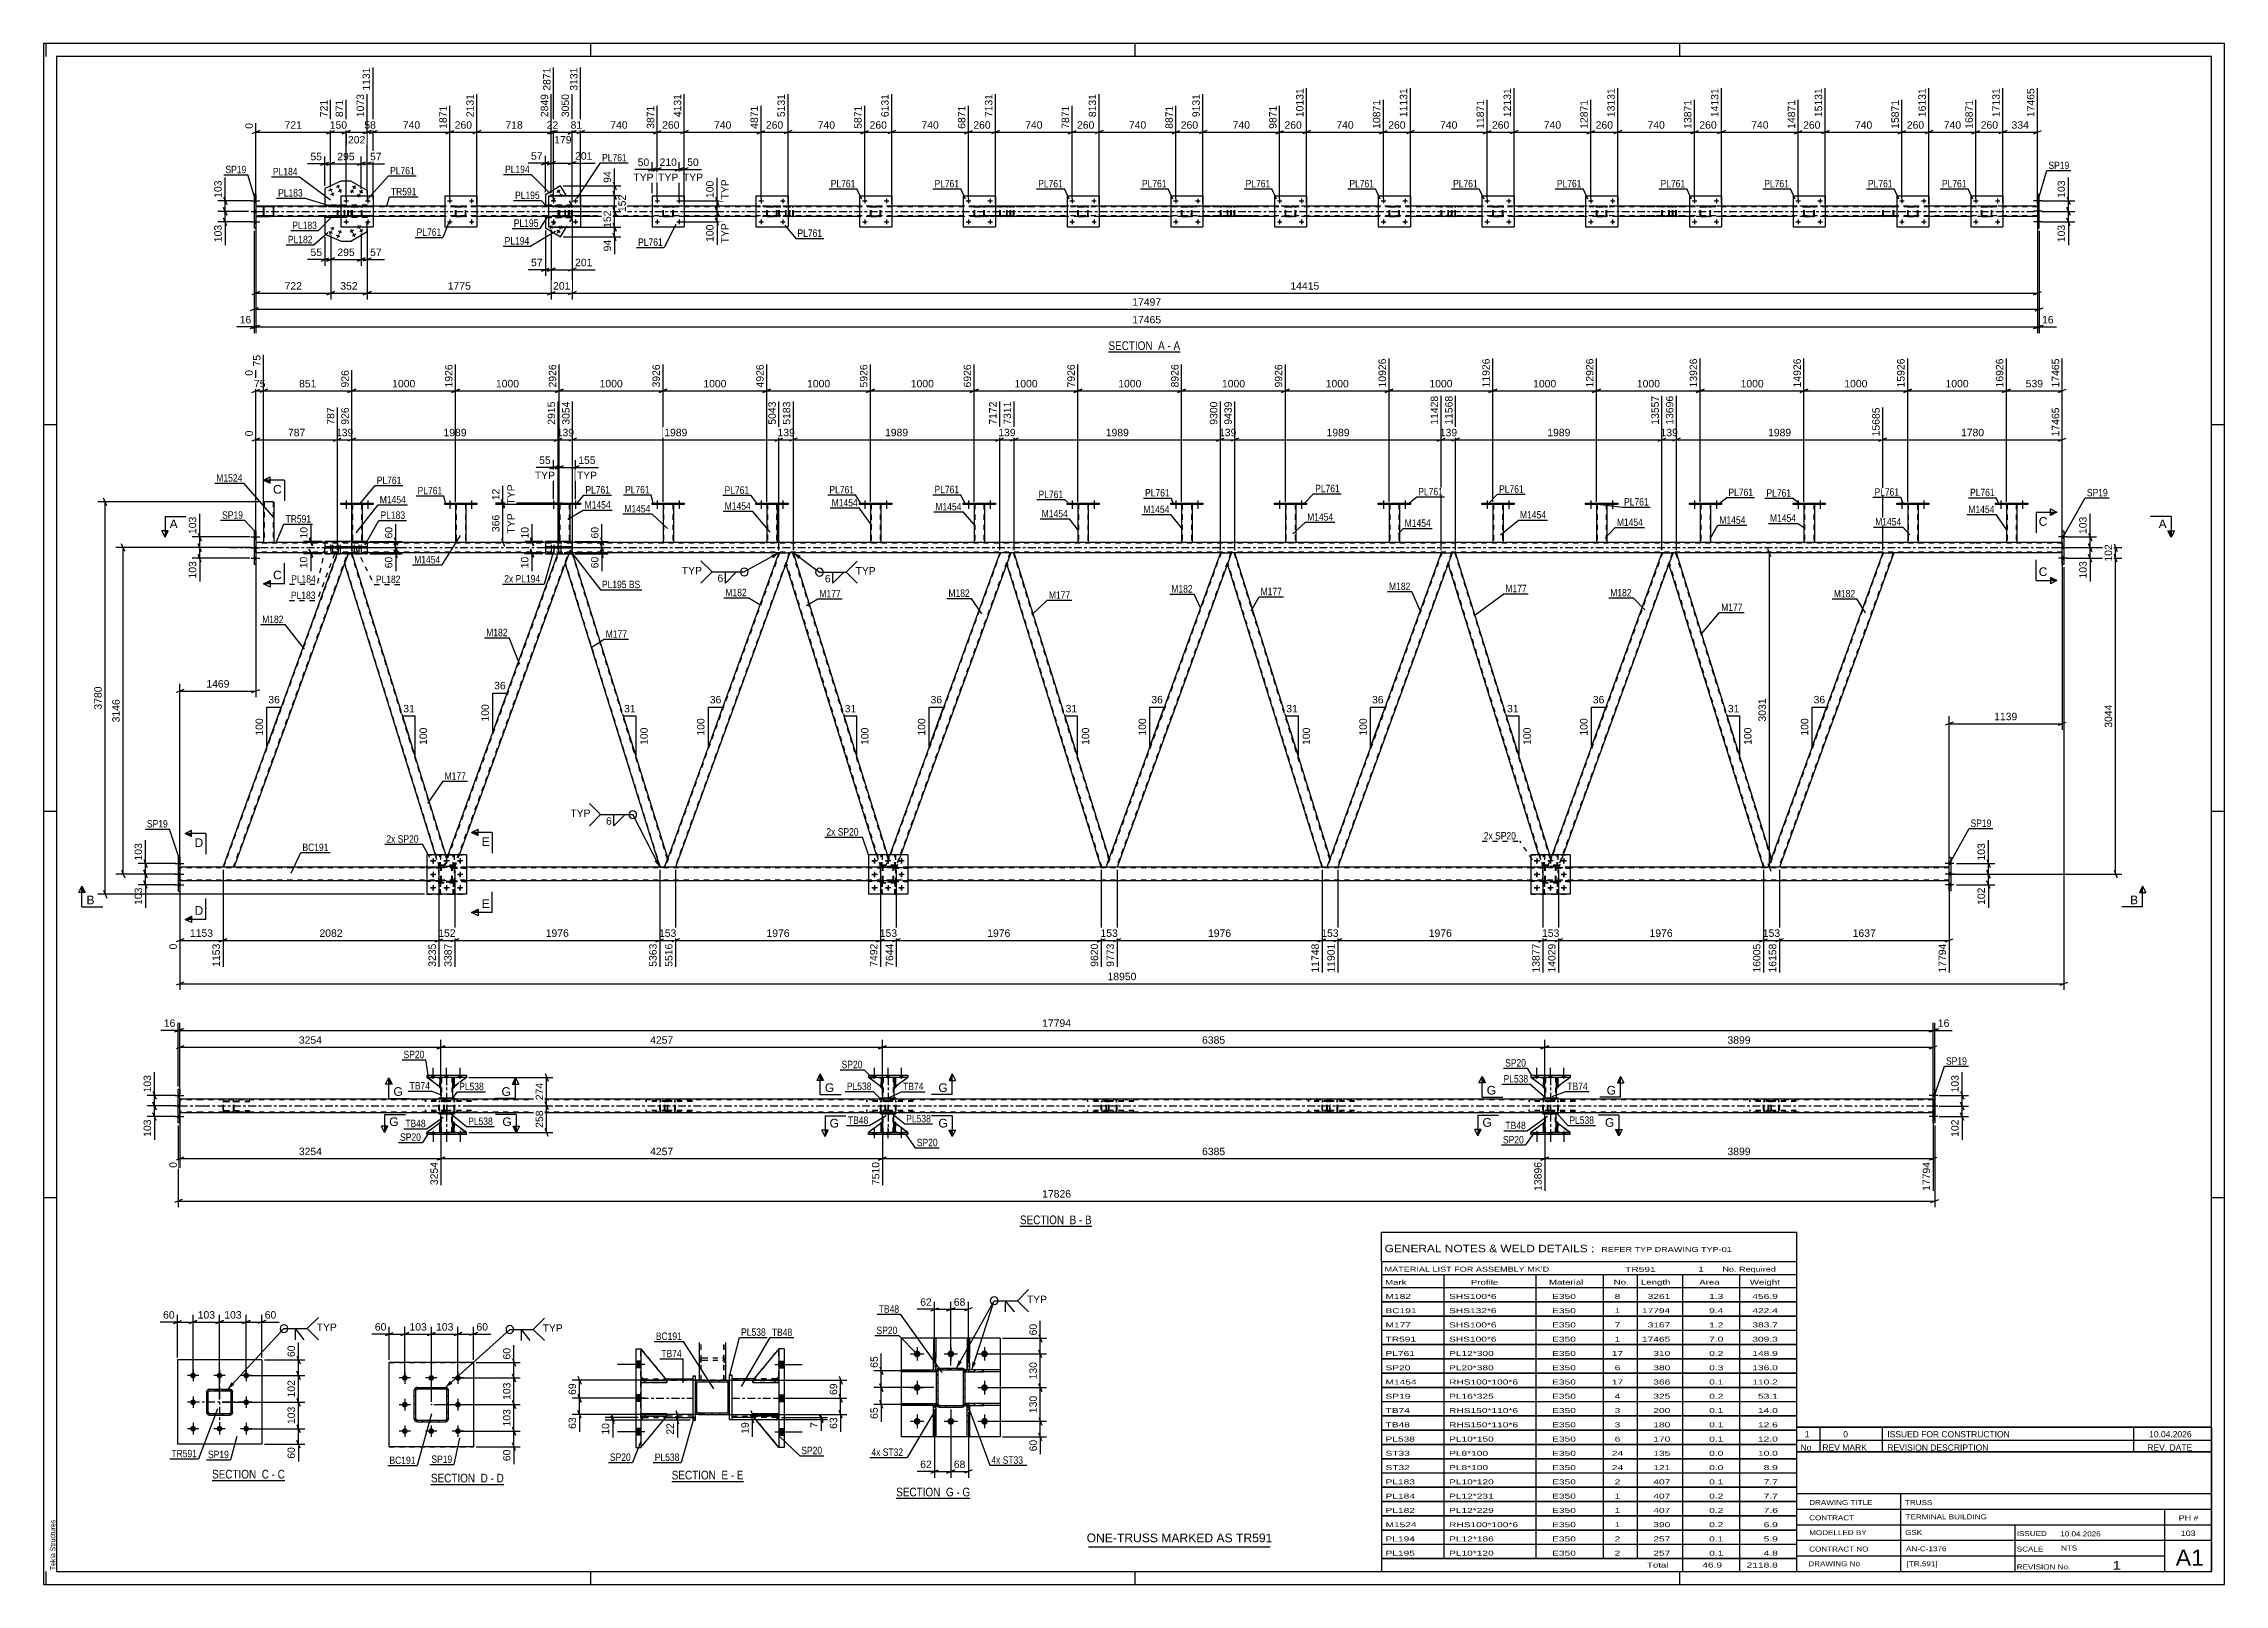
# Model space of a CAD drawing. Header units: millimetres. Extents: x -111 to 730, y -400 to 194.
import ezdxf

# ---------------------------------------------------------------- set-up
doc = ezdxf.new("R2010")
doc.units = ezdxf.units.MM
doc.linetypes.add('DXK_LINE_DOT2', pattern=[3.9198, 1.9599, -1.9599])
doc.linetypes.add('DXK_LINE_DOT3', pattern=[5.9187, 2.979, -0.9799, 0.9799, -0.9799])
doc.styles.add('Arial', font='ARIAL.TTF', dxfattribs={"height": 0.2})
doc.styles.add('Arial Narrow', font='ARIALN.TTF', dxfattribs={"height": 0.2})

# ---------------------------------------------------------------- blocks, each defined once
blk = doc.blocks.new('Unknown-203724211-18 - 6334')
at = {"color": 6, "linetype": 'Continuous'}
blk.add_line((217.49, -366.52), (245.99, -366.52), dxfattribs=at)
at = {"color": 0, "linetype": 'Continuous'}
blk.add_wipeout([(235.6, -365.77), (235.6, -362.27), (217.49, -362.27), (217.49, -365.77)], dxfattribs=at)
blk.add_wipeout([(239.64, -365.77), (239.64, -362.27), (236.65, -362.27), (236.65, -365.77)], dxfattribs=at)
at = {"color": 7, "linetype": 'Continuous', "style": 'Arial Narrow'}
blk.add_text('SECTION ', height=3.34, dxfattribs=at).set_placement((217.49, -365.77))
at = {"color": 0, "linetype": 'Continuous'}
blk.add_wipeout([(241.96, -365.77), (241.96, -362.27), (240.69, -362.27), (240.69, -365.77)], dxfattribs=at)
blk.add_wipeout([(245.99, -365.77), (245.99, -362.27), (243.01, -362.27), (243.01, -365.77)], dxfattribs=at)
at = {"color": 7, "linetype": 'Continuous', "style": 'Arial Narrow'}
for s, p in [('G', (236.65, -365.77)), ('-', (240.69, -365.77)), ('G', (243.01, -365.77))]:
    blk.add_text(s, height=3.34, dxfattribs=at).set_placement(p)
blk = doc.blocks.new('Unknown-203724211-1113')
at = {"color": 5, "linetype": 'Continuous'}
for p, q in [((729.67, 194.3), (-111.33, 194.3)), ((-111.33, 194.3), (-111.33, -399.7)), ((-110.33, 189.3), (-110.33, 194.3)), ((99.67, 189.3), (99.67, 194.3)), ((309.67, 189.3), (309.67, 194.3)), ((519.67, 189.3), (519.67, 194.3)), ((729.67, -399.7), (729.67, 194.3)), ((724.67, 189.3), (-106.33, 189.3)), ((-106.33, 189.3), (-106.33, -394.7)), ((724.67, -394.7), (724.67, 189.3)), ((-106.33, 47.3), (-111.33, 47.3)), ((729.67, 47.3), (724.67, 47.3)), ((-106.33, -101.7), (-111.33, -101.7)), ((729.67, -101.7), (724.67, -101.7)), ((-106.33, -250.7), (-111.33, -250.7)), ((729.67, -250.7), (724.67, -250.7)), ((-110.33, -399.7), (-110.33, -394.7)), ((-106.33, -394.7), (724.67, -394.7)), ((99.67, -399.7), (99.67, -394.7)), ((309.67, -399.7), (309.67, -394.7)), ((519.67, -399.7), (519.67, -394.7)), ((-111.33, -399.7), (729.67, -399.7))]:
    blk.add_line(p, q, dxfattribs=at)
at = {"color": 174, "linetype": 'Continuous', "style": 'Arial'}
blk.add_text('Tekla Structures', height=1.9102, rotation=90, dxfattribs=at).set_placement((-106.83, -394.2))
blk = doc.blocks.new('Unknown-203724211-12 - 4725')
at = {"color": 6, "linetype": 'Continuous'}
blk.add_line((299.33, 75.44), (326.97, 75.44), dxfattribs=at)
at = {"color": 0, "linetype": 'Continuous'}
blk.add_wipeout([(317.43, 76.19), (317.43, 79.69), (299.33, 79.69), (299.33, 76.19)], dxfattribs=at)
blk.add_wipeout([(321.04, 76.19), (321.04, 79.69), (318.48, 79.69), (318.48, 76.19)], dxfattribs=at)
at = {"color": 7, "linetype": 'Continuous', "style": 'Arial Narrow'}
blk.add_text('SECTION ', height=3.34, dxfattribs=at).set_placement((299.33, 76.19))
at = {"color": 0, "linetype": 'Continuous'}
blk.add_wipeout([(323.37, 76.19), (323.37, 79.69), (322.09, 79.69), (322.09, 76.19)], dxfattribs=at)
blk.add_wipeout([(326.97, 76.19), (326.97, 79.69), (324.42, 79.69), (324.42, 76.19)], dxfattribs=at)
at = {"color": 7, "linetype": 'Continuous', "style": 'Arial Narrow'}
for s, p in [('A', (318.48, 76.19)), ('-', (322.09, 76.19)), ('A', (324.42, 76.19))]:
    blk.add_text(s, height=3.34, dxfattribs=at).set_placement(p)
blk = doc.blocks.new('Unknown-203724211-13 - 1271')
at = {"color": 6, "linetype": 'Continuous'}
blk.add_line((-46.36, -359.63), (-18.29, -359.63), dxfattribs=at)
at = {"color": 0, "linetype": 'Continuous'}
blk.add_wipeout([(-28.25, -358.88), (-28.25, -355.38), (-46.36, -355.38), (-46.36, -358.88)], dxfattribs=at)
blk.add_wipeout([(-24.44, -358.88), (-24.44, -355.38), (-27.2, -355.38), (-27.2, -358.88)], dxfattribs=at)
at = {"color": 7, "linetype": 'Continuous', "style": 'Arial Narrow'}
blk.add_text('SECTION ', height=3.34, dxfattribs=at).set_placement((-46.36, -358.88))
at = {"color": 0, "linetype": 'Continuous'}
blk.add_wipeout([(-22.11, -358.88), (-22.11, -355.38), (-23.39, -355.38), (-23.39, -358.88)], dxfattribs=at)
blk.add_wipeout([(-18.29, -358.88), (-18.29, -355.38), (-21.06, -355.38), (-21.06, -358.88)], dxfattribs=at)
at = {"color": 7, "linetype": 'Continuous', "style": 'Arial Narrow'}
for s, p in [('C', (-27.2, -358.88)), ('-', (-23.39, -358.88)), ('C', (-21.06, -358.88))]:
    blk.add_text(s, height=3.34, dxfattribs=at).set_placement(p)
blk = doc.blocks.new('Unknown-203724211-15 - 1616')
at = {"color": 6, "linetype": 'Continuous'}
blk.add_line((130.9, -359.98), (158.54, -359.98), dxfattribs=at)
at = {"color": 0, "linetype": 'Continuous'}
blk.add_wipeout([(149, -359.23), (149, -355.73), (130.9, -355.73), (130.9, -359.23)], dxfattribs=at)
blk.add_wipeout([(152.61, -359.23), (152.61, -355.73), (150.05, -355.73), (150.05, -359.23)], dxfattribs=at)
at = {"color": 7, "linetype": 'Continuous', "style": 'Arial Narrow'}
blk.add_text('SECTION ', height=3.34, dxfattribs=at).set_placement((130.9, -359.23))
at = {"color": 0, "linetype": 'Continuous'}
blk.add_wipeout([(154.94, -359.23), (154.94, -355.73), (153.66, -355.73), (153.66, -359.23)], dxfattribs=at)
blk.add_wipeout([(158.54, -359.23), (158.54, -355.73), (155.99, -355.73), (155.99, -359.23)], dxfattribs=at)
at = {"color": 7, "linetype": 'Continuous', "style": 'Arial Narrow'}
for s, p in [('E', (150.05, -359.23)), ('-', (153.66, -359.23)), ('E', (155.99, -359.23))]:
    blk.add_text(s, height=3.34, dxfattribs=at).set_placement(p)
blk = doc.blocks.new('Unknown-203724211-16 - 1982')
at = {"color": 6, "linetype": 'Continuous'}
blk.add_line((38.04, -361.14), (66.11, -361.14), dxfattribs=at)
at = {"color": 0, "linetype": 'Continuous'}
blk.add_wipeout([(56.15, -360.39), (56.15, -356.89), (38.04, -356.89), (38.04, -360.39)], dxfattribs=at)
blk.add_wipeout([(59.97, -360.39), (59.97, -356.89), (57.2, -356.89), (57.2, -360.39)], dxfattribs=at)
at = {"color": 7, "linetype": 'Continuous', "style": 'Arial Narrow'}
blk.add_text('SECTION ', height=3.34, dxfattribs=at).set_placement((38.04, -360.39))
at = {"color": 0, "linetype": 'Continuous'}
blk.add_wipeout([(62.29, -360.39), (62.29, -356.89), (61.02, -356.89), (61.02, -360.39)], dxfattribs=at)
blk.add_wipeout([(66.11, -360.39), (66.11, -356.89), (63.34, -356.89), (63.34, -360.39)], dxfattribs=at)
at = {"color": 7, "linetype": 'Continuous', "style": 'Arial Narrow'}
for s, p in [('D', (57.2, -360.39)), ('-', (61.02, -360.39)), ('D', (63.34, -360.39))]:
    blk.add_text(s, height=3.34, dxfattribs=at).set_placement(p)
blk = doc.blocks.new('Unknown-203724211-17 - 2267')
at = {"color": 6, "linetype": 'Continuous'}
blk.add_line((265.2, -261.58), (292.85, -261.58), dxfattribs=at)
at = {"color": 0, "linetype": 'Continuous'}
blk.add_wipeout([(283.31, -260.83), (283.31, -257.33), (265.2, -257.33), (265.2, -260.83)], dxfattribs=at)
blk.add_wipeout([(286.92, -260.83), (286.92, -257.33), (284.36, -257.33), (284.36, -260.83)], dxfattribs=at)
at = {"color": 7, "linetype": 'Continuous', "style": 'Arial Narrow'}
blk.add_text('SECTION ', height=3.34, dxfattribs=at).set_placement((265.2, -260.83))
at = {"color": 0, "linetype": 'Continuous'}
blk.add_wipeout([(289.24, -260.83), (289.24, -257.33), (287.97, -257.33), (287.97, -260.83)], dxfattribs=at)
blk.add_wipeout([(292.85, -260.83), (292.85, -257.33), (290.29, -257.33), (290.29, -260.83)], dxfattribs=at)
at = {"color": 7, "linetype": 'Continuous', "style": 'Arial Narrow'}
for s, p in [('B', (284.36, -260.83)), ('-', (287.97, -260.83)), ('B', (290.29, -260.83))]:
    blk.add_text(s, height=3.34, dxfattribs=at).set_placement(p)
blk = doc.blocks.new('Part-203724211-6425 - 6334')
at = {"linetype": 'Continuous'}
h = blk.add_hatch(dxfattribs=at)
h.set_pattern_fill('', scale=0.7, style=0, pattern_type=0)
h.set_pattern_definition([(45, (244.0179, -330.1414), (-1.57154, 1.57154), [])])
h.paths.add_polyline_path([(243.93, -330.6), (244.02, -330.14), (244.02, -317.54), (243.93, -317.08), (243.67, -316.69), (243.28, -316.43), (242.82, -316.34), (234.22, -316.34), (233.76, -316.43), (233.37, -316.69), (233.11, -317.08), (233.02, -317.54), (233.02, -330.14), (233.11, -330.6), (233.37, -330.99), (233.76, -331.25), (234.22, -331.34), (242.82, -331.34), (243.28, -331.25), (243.67, -330.99)])
h.paths.add_polyline_path([(243.05, -330.7), (242.82, -330.74), (234.22, -330.74), (233.99, -330.7), (233.79, -330.57), (233.66, -330.37), (233.62, -330.14), (233.62, -317.54), (233.66, -317.31), (233.79, -317.12), (233.99, -316.99), (234.22, -316.94), (242.82, -316.94), (243.05, -316.99), (243.24, -317.12), (243.37, -317.31), (243.42, -317.54), (243.42, -330.14), (243.37, -330.37), (243.24, -330.57)])
at = {"color": 7, "linetype": 'DXK_LINE_DOT2'}
for p, q in [((233.02, -317.54), (233.11, -317.08)), ((233.02, -330.14), (233.02, -317.54)), ((233.66, -317.31), (233.62, -317.54)), ((233.62, -330.14), (233.62, -317.54)), ((233.79, -317.12), (233.66, -317.31)), ((233.76, -316.43), (234.22, -316.34)), ((233.99, -316.99), (233.79, -317.12)), ((234.22, -316.94), (233.99, -316.99)), ((234.22, -316.34), (242.82, -316.34)), ((242.82, -316.94), (234.22, -316.94)), ((242.82, -316.34), (243.28, -316.43)), ((243.05, -316.99), (242.82, -316.94)), ((243.24, -317.12), (243.05, -316.99)), ((243.37, -317.31), (243.24, -317.12)), ((243.42, -317.54), (243.37, -317.31)), ((243.42, -330.14), (243.42, -317.54)), ((243.93, -317.08), (244.02, -317.54)), ((244.02, -330.14), (244.02, -317.54)), ((233.11, -330.6), (233.02, -330.14)), ((233.62, -330.14), (233.66, -330.37)), ((233.66, -330.37), (233.79, -330.57)), ((234.22, -331.34), (233.76, -331.25)), ((233.79, -330.57), (233.99, -330.7)), ((233.99, -330.7), (234.22, -330.74)), ((234.22, -330.74), (242.82, -330.74)), ((234.22, -331.34), (242.82, -331.34)), ((242.82, -330.74), (243.05, -330.7)), ((243.28, -331.25), (242.82, -331.34)), ((243.05, -330.7), (243.24, -330.57)), ((243.24, -330.57), (243.37, -330.37)), ((243.37, -330.37), (243.42, -330.14)), ((244.02, -330.14), (243.93, -330.6))]:
    blk.add_line(p, q, dxfattribs=at)
at = {"color": 2, "linetype": 'Continuous'}
for p, q in [((233.11, -317.08), (233.02, -317.54)), ((233.02, -330.14), (233.02, -317.54)), ((233.62, -317.54), (233.66, -317.31)), ((233.62, -330.14), (233.62, -317.54)), ((233.66, -317.31), (233.79, -317.12)), ((234.22, -316.34), (233.76, -316.43)), ((233.79, -317.12), (233.99, -316.99)), ((233.99, -316.99), (234.22, -316.94)), ((234.22, -316.34), (242.82, -316.34)), ((234.22, -316.94), (242.82, -316.94)), ((243.28, -316.43), (242.82, -316.34)), ((242.82, -316.94), (243.05, -316.99)), ((243.05, -316.99), (243.24, -317.12)), ((243.24, -317.12), (243.37, -317.31)), ((243.37, -317.31), (243.42, -317.54)), ((243.42, -330.14), (243.42, -317.54)), ((244.02, -317.54), (243.93, -317.08)), ((244.02, -330.14), (244.02, -317.54)), ((233.02, -330.14), (233.11, -330.6)), ((233.66, -330.37), (233.62, -330.14)), ((233.79, -330.57), (233.66, -330.37)), ((233.76, -331.25), (234.22, -331.34)), ((233.99, -330.7), (233.79, -330.57)), ((234.22, -330.74), (233.99, -330.7)), ((234.22, -330.74), (242.82, -330.74)), ((234.22, -331.34), (242.82, -331.34)), ((243.05, -330.7), (242.82, -330.74)), ((242.82, -331.34), (243.28, -331.25)), ((243.24, -330.57), (243.05, -330.7)), ((243.37, -330.37), (243.24, -330.57)), ((243.42, -330.14), (243.37, -330.37)), ((243.93, -330.6), (244.02, -330.14))]:
    blk.add_line(p, q, dxfattribs=at)
at = {"color": 7, "linetype": 'DXK_LINE_DOT3'}
blk.add_line((238.52, -323.84), (238.52, -323.84), dxfattribs=at)
at = {"color": 7, "linetype": 'DXK_LINE_DOT2'}
for centre, start, end in [((234.22, -317.54), 112.49999, 157.49999), ((242.82, -317.54), 22.49999, 67.49999), ((234.22, -330.14), 202.49999, 247.49999), ((242.82, -330.14), 292.49999, 337.49999)]:
    blk.add_arc(centre, 1.2, start, end, dxfattribs=at)
at = {"color": 2, "linetype": 'Continuous'}
for centre, start, end in [((234.22, -317.54), 112.49999, 157.49999), ((242.82, -317.54), 22.49999, 67.49999), ((234.22, -330.14), 202.49999, 247.49999), ((242.82, -330.14), 292.49999, 337.49999)]:
    blk.add_arc(centre, 1.2, start, end, dxfattribs=at)
blk = doc.blocks.new('Part-203724211-6405 - 6334')
at = {"linetype": 'Continuous'}
h = blk.add_hatch(dxfattribs=at)
h.set_pattern_fill('', scale=0.7, style=0, pattern_type=0)
h.set_pattern_definition([(45, (232.7028, -310.5284), (-1.57154, 1.57154), [])])
h.paths.add_polyline_path([(232.7, -316.95), (232.7, -310.53), (231.9, -310.53), (231.9, -316.95)])
at = {"color": 2, "linetype": 'Continuous'}
for p, q in [((231.9, -304.84), (231.9, -310.53)), ((231.9, -304.84), (232.7, -304.84)), ((231.9, -316.95), (231.9, -310.53)), ((232.7, -310.53), (231.9, -310.53)), ((232.7, -304.84), (232.7, -310.53)), ((232.7, -316.95), (232.7, -310.53)), ((231.9, -316.95), (232.7, -316.95))]:
    blk.add_line(p, q, dxfattribs=at)
at = {"color": 7, "linetype": 'DXK_LINE_DOT2'}
for p, q in [((231.9, -310.53), (231.9, -316.95)), ((232.7, -310.53), (232.7, -316.95)), ((231.9, -315.45), (232.7, -315.45)), ((231.9, -316.95), (232.7, -316.95))]:
    blk.add_line(p, q, dxfattribs=at)
blk = doc.blocks.new('Part-203724211-6410 - 6334')
at = {"linetype": 'Continuous'}
h = blk.add_hatch(dxfattribs=at)
h.set_pattern_fill('', scale=0.7, style=0, pattern_type=0)
h.set_pattern_definition([(45, (245.7022, -310.5284), (-1.57154, 1.57154), [])])
h.paths.add_polyline_path([(245.7, -316.95), (245.7, -310.53), (244.9, -310.53), (244.9, -316.95)])
at = {"color": 2, "linetype": 'Continuous'}
for p, q in [((244.9, -304.84), (244.9, -310.53)), ((244.9, -304.84), (245.7, -304.84)), ((244.9, -316.95), (244.9, -310.53)), ((245.7, -310.53), (244.9, -310.53)), ((245.7, -304.84), (245.7, -310.53)), ((245.7, -316.95), (245.7, -310.53)), ((244.9, -316.95), (245.7, -316.95))]:
    blk.add_line(p, q, dxfattribs=at)
at = {"color": 7, "linetype": 'DXK_LINE_DOT2'}
for p, q in [((244.9, -310.53), (244.9, -316.95)), ((245.7, -310.53), (245.7, -316.95)), ((244.9, -315.45), (245.7, -315.45)), ((244.9, -316.95), (245.7, -316.95))]:
    blk.add_line(p, q, dxfattribs=at)
blk = doc.blocks.new('Part-203724211-6415 - 6334')
at = {"linetype": 'Continuous'}
h = blk.add_hatch(dxfattribs=at)
h.set_pattern_fill('', scale=0.7, style=0, pattern_type=0)
h.set_pattern_definition([(45, (232.7022, -330.7492), (-1.57154, 1.57154), [])])
h.paths.add_polyline_path([(232.7, -337.16), (232.7, -330.75), (231.9, -330.75), (231.9, -337.16)])
at = {"color": 7, "linetype": 'DXK_LINE_DOT2'}
for p, q in [((231.9, -337.16), (231.9, -330.75)), ((231.9, -330.75), (232.7, -330.75)), ((231.9, -332.25), (232.7, -332.25)), ((232.7, -337.16), (232.7, -330.75))]:
    blk.add_line(p, q, dxfattribs=at)
at = {"color": 2, "linetype": 'Continuous'}
for p, q in [((231.9, -337.16), (231.9, -330.75)), ((231.9, -330.75), (232.7, -330.75)), ((232.7, -330.75), (232.7, -337.16)), ((231.9, -342.84), (231.9, -337.16)), ((232.7, -337.16), (231.9, -337.16)), ((232.7, -342.84), (231.9, -342.84)), ((232.7, -337.16), (232.7, -342.84))]:
    blk.add_line(p, q, dxfattribs=at)
blk = doc.blocks.new('Part-203724211-6420 - 6334')
at = {"linetype": 'Continuous'}
h = blk.add_hatch(dxfattribs=at)
h.set_pattern_fill('', scale=0.7, style=0, pattern_type=0)
h.set_pattern_definition([(45, (245.7017, -330.7492), (-1.57154, 1.57154), [])])
h.paths.add_polyline_path([(245.7, -337.16), (245.7, -330.75), (244.9, -330.75), (244.9, -337.16)])
at = {"color": 7, "linetype": 'DXK_LINE_DOT2'}
for p, q in [((244.9, -337.16), (244.9, -330.75)), ((244.9, -330.75), (245.7, -330.75)), ((244.9, -332.25), (245.7, -332.25)), ((245.7, -337.16), (245.7, -330.75))]:
    blk.add_line(p, q, dxfattribs=at)
at = {"color": 2, "linetype": 'Continuous'}
for p, q in [((244.9, -337.16), (244.9, -330.75)), ((244.9, -330.75), (245.7, -330.75)), ((245.7, -330.75), (245.7, -337.16)), ((244.9, -342.84), (244.9, -337.16)), ((245.7, -337.16), (244.9, -337.16)), ((245.7, -342.84), (244.9, -342.84)), ((245.7, -337.16), (245.7, -342.84))]:
    blk.add_line(p, q, dxfattribs=at)
blk = doc.blocks.new('Part-203724211-6443 - 6334')
at = {"linetype": 'Continuous'}
h = blk.add_hatch(dxfattribs=at)
h.set_pattern_fill('', scale=0.7, style=0, pattern_type=0)
h.set_pattern_definition([(45, (251.1752, -316.9388), (-1.57154, 1.57154), [])])
h.paths.add_polyline_path([(251.18, -317.74), (251.18, -316.94), (244.02, -316.94), (244.02, -317.74)])
at = {"color": 7, "linetype": 'DXK_LINE_DOT2'}
for p, q in [((251.18, -316.94), (244.02, -316.94)), ((244.02, -316.94), (244.02, -317.74)), ((251.18, -317.74), (244.02, -317.74)), ((245.52, -317.74), (245.52, -316.94))]:
    blk.add_line(p, q, dxfattribs=at)
at = {"color": 2, "linetype": 'Continuous'}
for p, q in [((251.18, -316.94), (244.02, -316.94)), ((244.02, -316.94), (244.02, -317.74)), ((244.02, -317.74), (251.18, -317.74)), ((257.52, -316.94), (251.18, -316.94)), ((251.18, -317.74), (251.18, -316.94)), ((257.52, -317.74), (251.18, -317.74)), ((257.52, -317.74), (257.52, -316.94))]:
    blk.add_line(p, q, dxfattribs=at)
blk = doc.blocks.new('Part-203724211-6448 - 6334')
at = {"linetype": 'Continuous'}
h = blk.add_hatch(dxfattribs=at)
h.set_pattern_fill('', scale=0.7, style=0, pattern_type=0)
h.set_pattern_definition([(45, (251.1752, -329.9388), (-1.57154, 1.57154), [])])
h.paths.add_polyline_path([(251.18, -330.74), (251.18, -329.94), (244.02, -329.94), (244.02, -330.74)])
at = {"color": 7, "linetype": 'DXK_LINE_DOT2'}
for p, q in [((251.18, -329.94), (244.02, -329.94)), ((244.02, -329.94), (244.02, -330.74)), ((251.18, -330.74), (244.02, -330.74)), ((245.52, -330.74), (245.52, -329.94))]:
    blk.add_line(p, q, dxfattribs=at)
at = {"color": 2, "linetype": 'Continuous'}
for p, q in [((251.18, -329.94), (244.02, -329.94)), ((244.02, -329.94), (244.02, -330.74)), ((244.02, -330.74), (251.18, -330.74)), ((257.52, -329.94), (251.18, -329.94)), ((251.18, -330.74), (251.18, -329.94)), ((257.52, -330.74), (251.18, -330.74)), ((257.52, -330.74), (257.52, -329.94))]:
    blk.add_line(p, q, dxfattribs=at)
blk = doc.blocks.new('Bolt-203724211-6517 - 6334')
at = {"linetype": 'Continuous'}
for points in [[(226.82, -310.84, -1), (224.22, -310.84, -1)], [(239.82, -310.84, -1), (237.22, -310.84, -1)], [(252.82, -310.84, -1), (250.22, -310.84, -1)], [(226.82, -323.84, -1), (224.22, -323.84, -1)], [(252.82, -323.84, -1), (250.22, -323.84, -1)], [(226.82, -336.84, -1), (224.22, -336.84, -1)], [(239.82, -336.84, -1), (237.22, -336.84, -1)], [(252.82, -336.84, -1), (250.22, -336.84, -1)]]:
    blk.add_hatch(color=1, dxfattribs=at).paths.add_polyline_path(points)
at = {"color": 1, "linetype": 'Continuous'}
for p, q in [((222.92, -310.84), (228.12, -310.84)), ((225.52, -308.24), (225.52, -313.44)), ((235.92, -310.84), (241.12, -310.84)), ((238.52, -308.24), (238.52, -313.44)), ((248.92, -310.84), (254.12, -310.84)), ((251.52, -308.24), (251.52, -313.44)), ((222.92, -323.84), (228.12, -323.84)), ((225.52, -321.24), (225.52, -326.44)), ((248.92, -323.84), (254.12, -323.84)), ((251.52, -321.24), (251.52, -326.44)), ((225.52, -334.24), (225.52, -339.44)), ((238.52, -334.24), (238.52, -339.44)), ((251.52, -334.24), (251.52, -339.44)), ((222.92, -336.84), (228.12, -336.84)), ((235.92, -336.84), (241.12, -336.84)), ((248.92, -336.84), (254.12, -336.84))]:
    blk.add_line(p, q, dxfattribs=at)
blk = doc.blocks.new('Part-203724211-6453 - 6334')
at = {"linetype": 'Continuous'}
h = blk.add_hatch(dxfattribs=at)
h.set_pattern_fill('', scale=0.7, style=0, pattern_type=0)
h.set_pattern_definition([(45, (233.0178, -316.9386), (-1.57154, 1.57154), [])])
h.paths.add_polyline_path([(233.02, -317.74), (233.02, -316.94), (225.86, -316.94), (225.86, -317.74)])
at = {"color": 2, "linetype": 'Continuous'}
for p, q in [((219.52, -317.74), (219.52, -316.94)), ((219.52, -316.94), (225.86, -316.94)), ((225.86, -317.74), (219.52, -317.74)), ((225.86, -316.94), (233.02, -316.94)), ((225.86, -317.74), (225.86, -316.94)), ((233.02, -317.74), (225.86, -317.74)), ((233.02, -316.94), (233.02, -317.74))]:
    blk.add_line(p, q, dxfattribs=at)
at = {"color": 7, "linetype": 'DXK_LINE_DOT2'}
for p, q in [((225.86, -316.94), (233.02, -316.94)), ((233.02, -317.74), (225.86, -317.74)), ((231.52, -317.74), (231.52, -316.94)), ((233.02, -316.94), (233.02, -317.74))]:
    blk.add_line(p, q, dxfattribs=at)
blk = doc.blocks.new('Part-203724211-6458 - 6334')
at = {"linetype": 'Continuous'}
h = blk.add_hatch(dxfattribs=at)
h.set_pattern_fill('', scale=0.7, style=0, pattern_type=0)
h.set_pattern_definition([(45, (233.0178, -329.9386), (-1.57154, 1.57154), [])])
h.paths.add_polyline_path([(233.02, -330.74), (233.02, -329.94), (225.86, -329.94), (225.86, -330.74)])
at = {"color": 2, "linetype": 'Continuous'}
for p, q in [((219.52, -330.74), (219.52, -329.94)), ((219.52, -329.94), (225.86, -329.94)), ((225.86, -330.74), (219.52, -330.74)), ((225.86, -329.94), (233.02, -329.94)), ((225.86, -330.74), (225.86, -329.94)), ((233.02, -330.74), (225.86, -330.74)), ((233.02, -329.94), (233.02, -330.74))]:
    blk.add_line(p, q, dxfattribs=at)
at = {"color": 7, "linetype": 'DXK_LINE_DOT2'}
for p, q in [((225.86, -329.94), (233.02, -329.94)), ((233.02, -330.74), (225.86, -330.74)), ((231.52, -330.74), (231.52, -329.94)), ((233.02, -329.94), (233.02, -330.74))]:
    blk.add_line(p, q, dxfattribs=at)
blk = doc.blocks.new('Part-203724211-6467 - 6334')
at = {"color": 2, "linetype": 'Continuous'}
for p, q in [((257.52, -304.84), (219.52, -304.84)), ((219.52, -342.84), (219.52, -304.84)), ((257.52, -304.84), (257.52, -342.84)), ((257.52, -342.84), (219.52, -342.84))]:
    blk.add_line(p, q, dxfattribs=at)
blk = doc.blocks.new('Part-203724211-3070 - 2778')
at = {"color": 7, "linetype": 'DXK_LINE_DOT2'}
for p, q in [((211.72, -133.59), (211.72, -128.76)), ((211.72, -128.76), (212.04, -128.76)), ((211.72, -129.36), (212.04, -129.36)), ((212.04, -133.59), (211.72, -133.59)), ((212.04, -128.76), (212.04, -133.59))]:
    blk.add_line(p, q, dxfattribs=at)
blk = doc.blocks.new('Part-203724211-3210 - 2778')
at = {"color": 7, "linetype": 'DXK_LINE_DOT2'}
for p, q in [((327.55, 16.65), (327.55, 16.65)), ((327.55, 16.65), (327.55, 16.64)), ((327.55, 16.64), (327.55, 16.65)), ((327.58, 16.65), (327.55, 16.65)), ((327.55, 16.65), (327.58, 16.65)), ((327.69, 16.65), (327.58, 16.65)), ((327.58, 16.65), (327.69, 16.65)), ((327.84, 16.65), (327.69, 16.65)), ((327.69, 16.65), (327.84, 16.65)), ((327.79, 16.65), (327.79, 16.65)), ((327.79, 16.65), (327.79, 2)), ((327.8, 16.65), (327.79, 16.65)), ((327.79, 16.65), (327.8, 16.65)), ((327.86, 16.65), (327.8, 16.65)), ((327.8, 16.65), (327.86, 16.65)), ((331.25, 16.65), (327.84, 16.65)), ((331.25, 16.65), (327.84, 16.65)), ((331.16, 16.65), (327.86, 16.65)), ((327.86, 16.65), (327.93, 16.65)), ((331.24, 16.65), (327.93, 16.65)), ((331.24, 16.65), (331.16, 16.65)), ((331.29, 16.65), (331.24, 16.65)), ((331.24, 16.65), (331.29, 16.65)), ((331.25, 16.65), (331.41, 16.65)), ((331.41, 16.65), (331.25, 16.65)), ((331.31, 16.65), (331.29, 16.65)), ((331.29, 16.65), (331.31, 16.65)), ((331.31, 16.65), (331.31, 16.65)), ((331.31, 16.65), (331.31, 2)), ((331.41, 16.65), (331.51, 16.65)), ((331.51, 16.65), (331.41, 16.65)), ((331.51, 16.65), (331.55, 16.65)), ((331.55, 16.65), (331.51, 16.65)), ((331.55, 16.65), (331.55, 16.65)), ((331.55, 16.65), (331.55, 16.64)), ((331.55, 16.64), (331.55, 16.65)), ((327.55, 2), (327.58, 2)), ((327.58, 2), (327.69, 2)), ((327.69, 2), (327.84, 2)), ((327.8, 2), (327.79, 2)), ((327.79, 2), (327.8, 2)), ((327.86, 2), (327.8, 2)), ((327.8, 2), (327.84, 2)), ((331.25, 2), (327.84, 2)), ((327.84, 2), (327.86, 2)), ((331.16, 2), (327.86, 2)), ((327.86, 2), (327.93, 2)), ((331.29, 2), (327.93, 2)), ((331.24, 2), (331.16, 2)), ((331.29, 2), (331.24, 2)), ((331.25, 2), (331.41, 2)), ((331.31, 2), (331.29, 2)), ((331.29, 2), (331.31, 2)), ((331.41, 2), (331.51, 2)), ((331.51, 2), (331.55, 2))]:
    blk.add_line(p, q, dxfattribs=at)
at = {"color": 2, "linetype": 'Continuous'}
for p, q in [((327.55, 16.64), (327.55, 2)), ((331.55, 16.64), (331.55, 2)), ((327.58, 2), (327.55, 2)), ((327.69, 2), (327.58, 2)), ((327.84, 2), (327.69, 2)), ((331.25, 2), (327.84, 2)), ((331.41, 2), (331.25, 2)), ((331.51, 2), (331.41, 2)), ((331.55, 2), (331.51, 2))]:
    blk.add_line(p, q, dxfattribs=at)
blk = doc.blocks.new('Bolt-203724211-2843 - 2778')
at = {"linetype": 'Continuous'}
for points in [[(364.91, 16.64), (365.79, 16.64), (365.79, 17.12), (364.91, 17.12)], [(373.31, 16.64), (374.19, 16.64), (374.19, 17.12), (373.31, 17.12)]]:
    blk.add_hatch(color=1, dxfattribs=at).paths.add_polyline_path(points)
at = {"color": 1, "linetype": 'Continuous'}
for p, q in [((364.91, 17.12), (364.91, 16.64)), ((365.35, 18.12), (365.35, 15)), ((365.79, 17.12), (365.79, 16.64)), ((373.31, 17.12), (373.31, 16.64)), ((373.75, 18.12), (373.75, 15)), ((374.19, 17.12), (374.19, 16.64))]:
    blk.add_line(p, q, dxfattribs=at)
blk = doc.blocks.new('Bolt-203724211-2842 - 2778')
at = {"linetype": 'Continuous'}
for points in [[(364.91, 16.64), (365.79, 16.64), (365.79, 17.12), (364.91, 17.12)], [(373.31, 16.64), (374.19, 16.64), (374.19, 17.12), (373.31, 17.12)]]:
    blk.add_hatch(color=1, dxfattribs=at).paths.add_polyline_path(points)
at = {"color": 1, "linetype": 'Continuous'}
for p, q in [((364.91, 17.12), (364.91, 16.64)), ((365.35, 18.12), (365.35, 15)), ((365.79, 17.12), (365.79, 16.64)), ((373.31, 17.12), (373.31, 16.64)), ((373.75, 18.12), (373.75, 15)), ((374.19, 17.12), (374.19, 16.64))]:
    blk.add_line(p, q, dxfattribs=at)
blk = doc.blocks.new('Part-203724211-3200 - 2778')
at = {"color": 7, "linetype": 'DXK_LINE_DOT2'}
for p, q in [((287.55, 16.65), (287.55, 16.65)), ((287.55, 16.65), (287.55, 16.64)), ((287.55, 16.64), (287.55, 16.65)), ((287.58, 16.65), (287.55, 16.65)), ((287.55, 16.65), (287.58, 16.65)), ((287.69, 16.65), (287.58, 16.65)), ((287.58, 16.65), (287.69, 16.65)), ((287.84, 16.65), (287.69, 16.65)), ((287.69, 16.65), (287.84, 16.65)), ((287.79, 16.65), (287.79, 16.65)), ((287.79, 16.65), (287.79, 2)), ((287.8, 16.65), (287.79, 16.65)), ((287.79, 16.65), (287.8, 16.65)), ((287.86, 16.65), (287.8, 16.65)), ((287.8, 16.65), (287.86, 16.65)), ((291.25, 16.65), (287.84, 16.65)), ((291.25, 16.65), (287.84, 16.65)), ((291.16, 16.65), (287.86, 16.65)), ((287.86, 16.65), (287.93, 16.65)), ((291.24, 16.65), (287.93, 16.65)), ((291.24, 16.65), (291.16, 16.65)), ((291.29, 16.65), (291.24, 16.65)), ((291.24, 16.65), (291.29, 16.65)), ((291.25, 16.65), (291.41, 16.65)), ((291.41, 16.65), (291.25, 16.65)), ((291.31, 16.65), (291.29, 16.65)), ((291.29, 16.65), (291.31, 16.65)), ((291.31, 16.65), (291.31, 16.65)), ((291.31, 16.65), (291.31, 2)), ((291.41, 16.65), (291.51, 16.65)), ((291.51, 16.65), (291.41, 16.65)), ((291.51, 16.65), (291.55, 16.65)), ((291.55, 16.65), (291.51, 16.65)), ((291.55, 16.65), (291.55, 16.65)), ((291.55, 16.65), (291.55, 16.64)), ((291.55, 16.64), (291.55, 16.65)), ((287.55, 2), (287.58, 2)), ((287.58, 2), (287.69, 2)), ((287.69, 2), (287.84, 2)), ((287.8, 2), (287.79, 2)), ((287.79, 2), (287.8, 2)), ((287.86, 2), (287.8, 2)), ((287.8, 2), (287.84, 2)), ((291.25, 2), (287.84, 2)), ((287.84, 2), (287.86, 2)), ((291.16, 2), (287.86, 2)), ((287.86, 2), (287.93, 2)), ((291.29, 2), (287.93, 2)), ((291.24, 2), (291.16, 2)), ((291.29, 2), (291.24, 2)), ((291.25, 2), (291.41, 2)), ((291.31, 2), (291.29, 2)), ((291.29, 2), (291.31, 2)), ((291.41, 2), (291.51, 2)), ((291.51, 2), (291.55, 2))]:
    blk.add_line(p, q, dxfattribs=at)
at = {"color": 2, "linetype": 'Continuous'}
for p, q in [((287.55, 16.64), (287.55, 2)), ((291.55, 16.64), (291.55, 2)), ((287.58, 2), (287.55, 2)), ((287.69, 2), (287.58, 2)), ((287.84, 2), (287.69, 2)), ((291.25, 2), (287.84, 2)), ((291.41, 2), (291.25, 2)), ((291.51, 2), (291.41, 2)), ((291.55, 2), (291.51, 2))]:
    blk.add_line(p, q, dxfattribs=at)
blk = doc.blocks.new('Part-203724211-2920 - 2778')
at = {"color": 2, "linetype": 'Continuous'}
for p, q in [((13.47, 0.24), (-2.83, 0.24)), ((-2.83, 0.24), (-2.83, -0.24)), ((3.38, -0.24), (3.38, 0.24)), ((7.21, -0.24), (7.21, 0.24)), ((13.47, 0.24), (13.47, -0.24)), ((13.47, -0.24), (-2.83, -0.24))]:
    blk.add_line(p, q, dxfattribs=at)
blk = doc.blocks.new('Part-203724211-3091 - 2778')
at = {"color": 7, "linetype": 'DXK_LINE_DOT2'}
for p, q in [((221.96, -118.4), (206.76, -118.4)), ((206.76, -118.4), (206.76, -133.6)), ((221.96, -118.4), (221.96, -133.6)), ((221.96, -133.6), (206.76, -133.6))]:
    blk.add_line(p, q, dxfattribs=at)
blk = doc.blocks.new('Part-203724211-2946 - 2778')
at = {"color": 7, "linetype": 'DXK_LINE_DOT2'}
for p, q in [((13.43, 0.24), (-2.86, 0.24)), ((-2.86, 0.24), (-2.86, -0.24)), ((3.35, 0.24), (3.35, -0.24)), ((7.17, -0.24), (7.17, 0.24)), ((13.43, 0.24), (13.43, -0.24)), ((13.43, -0.24), (-2.86, -0.24))]:
    blk.add_line(p, q, dxfattribs=at)
blk = doc.blocks.new('Bolt-203724211-2818 - 2778')
at = {"linetype": 'Continuous'}
for points in [[(4.91, 16.64), (5.79, 16.64), (5.79, 17.12), (4.91, 17.12)], [(13.31, 16.64), (14.19, 16.64), (14.19, 17.12), (13.31, 17.12)]]:
    blk.add_hatch(color=1, dxfattribs=at).paths.add_polyline_path(points)
at = {"color": 1, "linetype": 'Continuous'}
for p, q in [((4.91, 17.12), (4.91, 16.64)), ((5.35, 18.12), (5.35, 15)), ((5.79, 17.12), (5.79, 16.64)), ((13.31, 17.12), (13.31, 16.64)), ((13.75, 18.12), (13.75, 15)), ((14.19, 17.12), (14.19, 16.64))]:
    blk.add_line(p, q, dxfattribs=at)
blk = doc.blocks.new('Part-203724211-2883 - 2778')
at = {"color": 2, "linetype": 'Continuous'}
for p, q in [((88.04, 0.24), (82.2, 0.24)), ((82.2, -0.24), (82.2, 0.24)), ((92.49, 0.24), (88.04, 0.24)), ((88.04, 0.24), (88.04, -0.24)), ((92.49, 0.24), (92.49, -0.24)), ((88.04, -0.24), (82.2, -0.24)), ((92.49, -0.24), (88.04, -0.24))]:
    blk.add_line(p, q, dxfattribs=at)
blk = doc.blocks.new('Part-203724211-3250 - 2778')
at = {"color": 7, "linetype": 'DXK_LINE_DOT2'}
for p, q in [((447.55, 16.65), (447.55, 16.65)), ((447.55, 16.65), (447.55, 16.64)), ((447.55, 16.64), (447.55, 16.65)), ((447.58, 16.65), (447.55, 16.65)), ((447.55, 16.65), (447.58, 16.65)), ((447.69, 16.65), (447.58, 16.65)), ((447.58, 16.65), (447.69, 16.65)), ((447.84, 16.65), (447.69, 16.65)), ((447.69, 16.65), (447.84, 16.65)), ((447.79, 16.65), (447.79, 16.65)), ((447.79, 16.65), (447.79, 2)), ((447.8, 16.65), (447.79, 16.65)), ((447.79, 16.65), (447.8, 16.65)), ((447.86, 16.65), (447.8, 16.65)), ((447.8, 16.65), (447.86, 16.65)), ((451.25, 16.65), (447.84, 16.65)), ((451.25, 16.65), (447.84, 16.65)), ((451.16, 16.65), (447.86, 16.65)), ((447.86, 16.65), (447.93, 16.65)), ((451.24, 16.65), (447.93, 16.65)), ((451.24, 16.65), (451.16, 16.65)), ((451.29, 16.65), (451.24, 16.65)), ((451.24, 16.65), (451.29, 16.65)), ((451.25, 16.65), (451.41, 16.65)), ((451.41, 16.65), (451.25, 16.65)), ((451.31, 16.65), (451.29, 16.65)), ((451.29, 16.65), (451.31, 16.65)), ((451.31, 16.65), (451.31, 16.65)), ((451.31, 16.65), (451.31, 2)), ((451.41, 16.65), (451.51, 16.65)), ((451.51, 16.65), (451.41, 16.65)), ((451.51, 16.65), (451.55, 16.65)), ((451.55, 16.65), (451.51, 16.65)), ((451.55, 16.65), (451.55, 16.65)), ((451.55, 16.65), (451.55, 16.64)), ((451.55, 16.64), (451.55, 16.65)), ((447.55, 2), (447.58, 2)), ((447.58, 2), (447.69, 2)), ((447.69, 2), (447.84, 2)), ((447.8, 2), (447.79, 2)), ((447.79, 2), (447.8, 2)), ((447.86, 2), (447.8, 2)), ((447.8, 2), (447.84, 2)), ((451.25, 2), (447.84, 2)), ((447.84, 2), (447.86, 2)), ((451.16, 2), (447.86, 2)), ((447.86, 2), (447.93, 2)), ((451.29, 2), (447.93, 2)), ((451.24, 2), (451.16, 2)), ((451.29, 2), (451.24, 2)), ((451.25, 2), (451.41, 2)), ((451.31, 2), (451.29, 2)), ((451.29, 2), (451.31, 2)), ((451.41, 2), (451.51, 2)), ((451.51, 2), (451.55, 2))]:
    blk.add_line(p, q, dxfattribs=at)
at = {"color": 2, "linetype": 'Continuous'}
for p, q in [((447.55, 16.64), (447.55, 2)), ((451.55, 16.64), (451.55, 2)), ((447.58, 2), (447.55, 2)), ((447.69, 2), (447.58, 2)), ((447.84, 2), (447.69, 2)), ((451.25, 2), (447.84, 2)), ((451.41, 2), (451.25, 2)), ((451.51, 2), (451.41, 2)), ((451.55, 2), (451.51, 2))]:
    blk.add_line(p, q, dxfattribs=at)
blk = doc.blocks.new('Bolt-203724211-2819 - 2778')
at = {"linetype": 'Continuous'}
for points in [[(4.91, 16.64), (5.79, 16.64), (5.79, 17.12), (4.91, 17.12)], [(13.31, 16.64), (14.19, 16.64), (14.19, 17.12), (13.31, 17.12)]]:
    blk.add_hatch(color=1, dxfattribs=at).paths.add_polyline_path(points)
at = {"color": 1, "linetype": 'Continuous'}
for p, q in [((4.91, 17.12), (4.91, 16.64)), ((5.35, 18.12), (5.35, 15)), ((5.79, 17.12), (5.79, 16.64)), ((13.31, 17.12), (13.31, 16.64)), ((13.75, 18.12), (13.75, 15)), ((14.19, 17.12), (14.19, 16.64))]:
    blk.add_line(p, q, dxfattribs=at)
blk = doc.blocks.new('Bolt-203724211-2820 - 2778')
at = {"linetype": 'Continuous'}
for points in [[(44.91, 16.64), (45.79, 16.64), (45.79, 17.12), (44.91, 17.12)], [(53.31, 16.64), (54.19, 16.64), (54.19, 17.12), (53.31, 17.12)]]:
    blk.add_hatch(color=1, dxfattribs=at).paths.add_polyline_path(points)
at = {"color": 1, "linetype": 'Continuous'}
for p, q in [((44.91, 17.12), (44.91, 16.64)), ((45.35, 18.12), (45.35, 15)), ((45.79, 17.12), (45.79, 16.64)), ((53.31, 17.12), (53.31, 16.64)), ((53.75, 18.12), (53.75, 15)), ((54.19, 17.12), (54.19, 16.64))]:
    blk.add_line(p, q, dxfattribs=at)
blk = doc.blocks.new('Bolt-203724211-2821 - 2778')
at = {"linetype": 'Continuous'}
for points in [[(44.91, 16.64), (45.79, 16.64), (45.79, 17.12), (44.91, 17.12)], [(53.31, 16.64), (54.19, 16.64), (54.19, 17.12), (53.31, 17.12)]]:
    blk.add_hatch(color=1, dxfattribs=at).paths.add_polyline_path(points)
at = {"color": 1, "linetype": 'Continuous'}
for p, q in [((44.91, 17.12), (44.91, 16.64)), ((45.35, 18.12), (45.35, 15)), ((45.79, 17.12), (45.79, 16.64)), ((53.31, 17.12), (53.31, 16.64)), ((53.75, 18.12), (53.75, 15)), ((54.19, 17.12), (54.19, 16.64))]:
    blk.add_line(p, q, dxfattribs=at)
blk = doc.blocks.new('Bolt-203724211-2822 - 2778')
at = {"linetype": 'Continuous'}
for points in [[(84.91, 16.64), (85.79, 16.64), (85.79, 17.12), (84.91, 17.12)], [(93.31, 16.64), (94.19, 16.64), (94.19, 17.12), (93.31, 17.12)]]:
    blk.add_hatch(color=1, dxfattribs=at).paths.add_polyline_path(points)
at = {"color": 1, "linetype": 'Continuous'}
for p, q in [((84.91, 17.12), (84.91, 16.64)), ((85.35, 18.12), (85.35, 15)), ((85.79, 17.12), (85.79, 16.64)), ((93.31, 17.12), (93.31, 16.64)), ((93.75, 18.12), (93.75, 15)), ((94.19, 17.12), (94.19, 16.64))]:
    blk.add_line(p, q, dxfattribs=at)
blk = doc.blocks.new('Part-203724211-3230 - 2778')
at = {"color": 7, "linetype": 'DXK_LINE_DOT2'}
for p, q in [((367.55, 16.65), (367.55, 16.65)), ((367.55, 16.65), (367.55, 16.64)), ((367.55, 16.64), (367.55, 16.65)), ((367.58, 16.65), (367.55, 16.65)), ((367.55, 16.65), (367.58, 16.65)), ((367.69, 16.65), (367.58, 16.65)), ((367.58, 16.65), (367.69, 16.65)), ((367.84, 16.65), (367.69, 16.65)), ((367.69, 16.65), (367.84, 16.65)), ((367.79, 16.65), (367.79, 16.65)), ((367.79, 16.65), (367.79, 2)), ((367.8, 16.65), (367.79, 16.65)), ((367.79, 16.65), (367.8, 16.65)), ((367.86, 16.65), (367.8, 16.65)), ((367.8, 16.65), (367.86, 16.65)), ((371.25, 16.65), (367.84, 16.65)), ((371.25, 16.65), (367.84, 16.65)), ((371.16, 16.65), (367.86, 16.65)), ((367.86, 16.65), (367.93, 16.65)), ((371.24, 16.65), (367.93, 16.65)), ((371.24, 16.65), (371.16, 16.65)), ((371.29, 16.65), (371.24, 16.65)), ((371.24, 16.65), (371.29, 16.65)), ((371.25, 16.65), (371.41, 16.65)), ((371.41, 16.65), (371.25, 16.65)), ((371.31, 16.65), (371.29, 16.65)), ((371.29, 16.65), (371.31, 16.65)), ((371.31, 16.65), (371.31, 16.65)), ((371.31, 16.65), (371.31, 2)), ((371.41, 16.65), (371.51, 16.65)), ((371.51, 16.65), (371.41, 16.65)), ((371.51, 16.65), (371.55, 16.65)), ((371.55, 16.65), (371.51, 16.65)), ((371.55, 16.65), (371.55, 16.65)), ((371.55, 16.65), (371.55, 16.64)), ((371.55, 16.64), (371.55, 16.65)), ((367.55, 2), (367.58, 2)), ((367.58, 2), (367.69, 2)), ((367.69, 2), (367.84, 2)), ((367.8, 2), (367.79, 2)), ((367.79, 2), (367.8, 2)), ((367.86, 2), (367.8, 2)), ((367.8, 2), (367.84, 2)), ((371.25, 2), (367.84, 2)), ((367.84, 2), (367.86, 2)), ((371.16, 2), (367.86, 2)), ((367.86, 2), (367.93, 2)), ((371.29, 2), (367.93, 2)), ((371.24, 2), (371.16, 2)), ((371.29, 2), (371.24, 2)), ((371.25, 2), (371.41, 2)), ((371.31, 2), (371.29, 2)), ((371.29, 2), (371.31, 2)), ((371.41, 2), (371.51, 2)), ((371.51, 2), (371.55, 2))]:
    blk.add_line(p, q, dxfattribs=at)
at = {"color": 2, "linetype": 'Continuous'}
for p, q in [((367.55, 16.64), (367.55, 2)), ((371.55, 16.64), (371.55, 2)), ((367.58, 2), (367.55, 2)), ((367.69, 2), (367.58, 2)), ((367.84, 2), (367.69, 2)), ((371.25, 2), (367.84, 2)), ((371.41, 2), (371.25, 2)), ((371.51, 2), (371.41, 2)), ((371.55, 2), (371.51, 2))]:
    blk.add_line(p, q, dxfattribs=at)
blk = doc.blocks.new('Bolt-203724211-2823 - 2778')
at = {"linetype": 'Continuous'}
for points in [[(84.91, 16.64), (85.79, 16.64), (85.79, 17.12), (84.91, 17.12)], [(93.31, 16.64), (94.19, 16.64), (94.19, 17.12), (93.31, 17.12)]]:
    blk.add_hatch(color=1, dxfattribs=at).paths.add_polyline_path(points)
at = {"color": 1, "linetype": 'Continuous'}
for p, q in [((84.91, 17.12), (84.91, 16.64)), ((85.35, 18.12), (85.35, 15)), ((85.79, 17.12), (85.79, 16.64)), ((93.31, 17.12), (93.31, 16.64)), ((93.75, 18.12), (93.75, 15)), ((94.19, 17.12), (94.19, 16.64))]:
    blk.add_line(p, q, dxfattribs=at)
blk = doc.blocks.new('Bolt-203724211-2824 - 2778')
at = {"linetype": 'Continuous'}
for points in [[(124.91, 16.64), (125.79, 16.64), (125.79, 17.12), (124.91, 17.12)], [(133.31, 16.64), (134.19, 16.64), (134.19, 17.12), (133.31, 17.12)]]:
    blk.add_hatch(color=1, dxfattribs=at).paths.add_polyline_path(points)
at = {"color": 1, "linetype": 'Continuous'}
for p, q in [((124.91, 17.12), (124.91, 16.64)), ((125.35, 18.12), (125.35, 15)), ((125.79, 17.12), (125.79, 16.64)), ((133.31, 17.12), (133.31, 16.64)), ((133.75, 18.12), (133.75, 15)), ((134.19, 17.12), (134.19, 16.64))]:
    blk.add_line(p, q, dxfattribs=at)
blk = doc.blocks.new('Part-203724211-3220 - 2778')
at = {"color": 7, "linetype": 'DXK_LINE_DOT2'}
for p, q in [((645.62, 16.65), (645.62, 16.65)), ((645.62, 16.65), (645.62, 16.64)), ((645.62, 16.64), (645.62, 16.65)), ((645.66, 16.65), (645.62, 16.65)), ((645.62, 16.65), (645.66, 16.65)), ((645.76, 16.65), (645.66, 16.65)), ((645.66, 16.65), (645.76, 16.65)), ((645.88, 16.65), (645.76, 16.65)), ((645.76, 16.65), (645.92, 16.65)), ((645.86, 16.65), (645.86, 16.65)), ((645.86, 16.65), (645.86, 2)), ((645.88, 16.65), (645.86, 16.65)), ((645.86, 16.65), (645.88, 16.65)), ((649.33, 16.65), (645.88, 16.65)), ((645.93, 16.65), (645.88, 16.65)), ((645.88, 16.65), (645.93, 16.65)), ((649.33, 16.65), (645.92, 16.65)), ((649.23, 16.65), (645.93, 16.65)), ((645.93, 16.65), (646.01, 16.65)), ((649.31, 16.65), (646.01, 16.65)), ((649.31, 16.65), (649.23, 16.65)), ((649.36, 16.65), (649.31, 16.65)), ((649.31, 16.65), (649.36, 16.65)), ((649.33, 16.65), (649.48, 16.65)), ((649.48, 16.65), (649.33, 16.65)), ((649.38, 16.65), (649.36, 16.65)), ((649.36, 16.65), (649.38, 16.65)), ((649.38, 16.65), (649.38, 16.65)), ((649.38, 16.65), (649.38, 2)), ((649.48, 16.65), (649.58, 16.65)), ((649.58, 16.65), (649.48, 16.65)), ((649.58, 16.65), (649.62, 16.65)), ((649.62, 16.65), (649.58, 16.65)), ((649.62, 16.65), (649.62, 16.65)), ((649.62, 16.65), (649.62, 16.64)), ((649.62, 16.64), (649.62, 16.65)), ((645.62, 2), (645.66, 2)), ((645.66, 2), (645.76, 2)), ((645.76, 2), (645.92, 2)), ((645.88, 2), (645.86, 2)), ((645.86, 2), (645.88, 2)), ((645.93, 2), (645.88, 2)), ((645.88, 2), (645.92, 2)), ((649.33, 2), (645.92, 2)), ((645.92, 2), (645.93, 2)), ((649.23, 2), (645.93, 2)), ((645.93, 2), (646.01, 2)), ((649.36, 2), (646.01, 2)), ((649.31, 2), (649.23, 2)), ((649.36, 2), (649.31, 2)), ((649.33, 2), (649.48, 2)), ((649.38, 2), (649.36, 2)), ((649.36, 2), (649.38, 2)), ((649.48, 2), (649.58, 2)), ((649.58, 2), (649.62, 2))]:
    blk.add_line(p, q, dxfattribs=at)
at = {"color": 2, "linetype": 'Continuous'}
for p, q in [((645.62, 16.64), (645.62, 2)), ((649.62, 16.64), (649.62, 2)), ((645.66, 2), (645.62, 2)), ((645.76, 2), (645.66, 2)), ((645.92, 2), (645.76, 2)), ((649.33, 2), (645.92, 2)), ((649.48, 2), (649.33, 2)), ((649.58, 2), (649.48, 2)), ((649.62, 2), (649.58, 2))]:
    blk.add_line(p, q, dxfattribs=at)
blk = doc.blocks.new('Bolt-203724211-2825 - 2778')
at = {"linetype": 'Continuous'}
for points in [[(124.91, 16.64), (125.79, 16.64), (125.79, 17.12), (124.91, 17.12)], [(133.31, 16.64), (134.19, 16.64), (134.19, 17.12), (133.31, 17.12)]]:
    blk.add_hatch(color=1, dxfattribs=at).paths.add_polyline_path(points)
at = {"color": 1, "linetype": 'Continuous'}
for p, q in [((124.91, 17.12), (124.91, 16.64)), ((125.35, 18.12), (125.35, 15)), ((125.79, 17.12), (125.79, 16.64)), ((133.31, 17.12), (133.31, 16.64)), ((133.75, 18.12), (133.75, 15)), ((134.19, 17.12), (134.19, 16.64))]:
    blk.add_line(p, q, dxfattribs=at)
blk = doc.blocks.new('Bolt-203724211-2826 - 2778')
at = {"linetype": 'Continuous'}
for points in [[(164.91, 16.64), (165.79, 16.64), (165.79, 17.12), (164.91, 17.12)], [(173.31, 16.64), (174.19, 16.64), (174.19, 17.12), (173.31, 17.12)]]:
    blk.add_hatch(color=1, dxfattribs=at).paths.add_polyline_path(points)
at = {"color": 1, "linetype": 'Continuous'}
for p, q in [((164.91, 17.12), (164.91, 16.64)), ((165.35, 18.12), (165.35, 15)), ((165.79, 17.12), (165.79, 16.64)), ((173.31, 17.12), (173.31, 16.64)), ((173.75, 18.12), (173.75, 15)), ((174.19, 17.12), (174.19, 16.64))]:
    blk.add_line(p, q, dxfattribs=at)
blk = doc.blocks.new('Bolt-203724211-2827 - 2778')
at = {"linetype": 'Continuous'}
for points in [[(164.91, 16.64), (165.79, 16.64), (165.79, 17.12), (164.91, 17.12)], [(173.31, 16.64), (174.19, 16.64), (174.19, 17.12), (173.31, 17.12)]]:
    blk.add_hatch(color=1, dxfattribs=at).paths.add_polyline_path(points)
at = {"color": 1, "linetype": 'Continuous'}
for p, q in [((164.91, 17.12), (164.91, 16.64)), ((165.35, 18.12), (165.35, 15)), ((165.79, 17.12), (165.79, 16.64)), ((173.31, 17.12), (173.31, 16.64)), ((173.75, 18.12), (173.75, 15)), ((174.19, 17.12), (174.19, 16.64))]:
    blk.add_line(p, q, dxfattribs=at)
blk = doc.blocks.new('Bolt-203724211-2828 - 2778')
at = {"color": 1, "linetype": 'DXK_LINE_DOT2'}
for p, q in [((84.1, 0.24), (84.1, -0.24)), ((84.46, 1.04), (84.46, -1.96)), ((84.82, 0.24), (84.82, -0.24)), ((85.03, 0.24), (85.03, -0.24)), ((85.39, 1.04), (85.39, -1.96)), ((85.75, 0.24), (85.75, -0.24)), ((86.85, 0.24), (86.85, -0.24)), ((87.21, 1.04), (87.21, -1.96)), ((87.57, 0.24), (87.57, -0.24)), ((87.77, 0.24), (87.77, -0.24)), ((88.13, 1.04), (88.13, -1.96)), ((88.49, 0.24), (88.49, -0.24))]:
    blk.add_line(p, q, dxfattribs=at)
blk = doc.blocks.new('Part-203724211-2893 - 2778')
at = {"color": 7, "linetype": 'DXK_LINE_DOT2'}
for p, q in [((92.49, 0.24), (82.2, 0.24)), ((82.2, 0.24), (82.2, -0.24)), ((88.04, 0.24), (88.04, -0.24)), ((92.49, 0.24), (92.49, -0.24)), ((92.49, -0.24), (82.2, -0.24))]:
    blk.add_line(p, q, dxfattribs=at)
blk = doc.blocks.new('Bolt-203724211-2829 - 2778')
at = {"color": 1, "linetype": 'DXK_LINE_DOT2'}
for p, q in [((7.14, 0.24), (7.14, -0.24)), ((7.5, 1.04), (7.5, -1.96)), ((7.86, 0.24), (7.86, -0.24)), ((8.04, 0.24), (8.04, -0.24)), ((8.4, 1.04), (8.4, -1.96)), ((8.76, 0.24), (8.76, -0.24)), ((9.9, 0.24), (9.9, -0.24)), ((10.26, 1.04), (10.26, -1.96)), ((10.62, 0.24), (10.62, -0.24)), ((10.81, 0.24), (10.81, -0.24)), ((11.17, 1.04), (11.17, -1.96)), ((11.53, 0.24), (11.53, -0.24))]:
    blk.add_line(p, q, dxfattribs=at)
blk = doc.blocks.new('Bolt-203724211-2830 - 2778')
at = {"linetype": 'Continuous'}
for points in [[(604.9, 16.64), (605.78, 16.64), (605.78, 17.12), (604.9, 17.12)], [(613.3, 16.64), (614.18, 16.64), (614.18, 17.12), (613.3, 17.12)]]:
    blk.add_hatch(color=1, dxfattribs=at).paths.add_polyline_path(points)
at = {"color": 1, "linetype": 'Continuous'}
for p, q in [((604.9, 17.12), (604.9, 16.64)), ((605.34, 18.12), (605.34, 15)), ((605.78, 17.12), (605.78, 16.64)), ((613.3, 17.12), (613.3, 16.64)), ((613.74, 18.12), (613.74, 15)), ((614.18, 17.12), (614.18, 16.64))]:
    blk.add_line(p, q, dxfattribs=at)
blk = doc.blocks.new('Bolt-203724211-2831 - 2778')
at = {"linetype": 'Continuous'}
for points in [[(604.9, 16.64), (605.78, 16.64), (605.78, 17.12), (604.9, 17.12)], [(613.3, 16.64), (614.18, 16.64), (614.18, 17.12), (613.3, 17.12)]]:
    blk.add_hatch(color=1, dxfattribs=at).paths.add_polyline_path(points)
at = {"color": 1, "linetype": 'Continuous'}
for p, q in [((604.9, 17.12), (604.9, 16.64)), ((605.34, 18.12), (605.34, 15)), ((605.78, 17.12), (605.78, 16.64)), ((613.3, 17.12), (613.3, 16.64)), ((613.74, 18.12), (613.74, 15)), ((614.18, 17.12), (614.18, 16.64))]:
    blk.add_line(p, q, dxfattribs=at)
blk = doc.blocks.new('Bolt-203724211-2832 - 2778')
at = {"linetype": 'Continuous'}
for points in [[(564.91, 16.64), (565.79, 16.64), (565.79, 17.12), (564.91, 17.12)], [(573.31, 16.64), (574.19, 16.64), (574.19, 17.12), (573.31, 17.12)]]:
    blk.add_hatch(color=1, dxfattribs=at).paths.add_polyline_path(points)
at = {"color": 1, "linetype": 'Continuous'}
for p, q in [((564.91, 17.12), (564.91, 16.64)), ((565.35, 18.12), (565.35, 15)), ((565.79, 17.12), (565.79, 16.64)), ((573.31, 17.12), (573.31, 16.64)), ((573.75, 18.12), (573.75, 15)), ((574.19, 17.12), (574.19, 16.64))]:
    blk.add_line(p, q, dxfattribs=at)
blk = doc.blocks.new('Bolt-203724211-2833 - 2778')
at = {"linetype": 'Continuous'}
for points in [[(564.91, 16.64), (565.79, 16.64), (565.79, 17.12), (564.91, 17.12)], [(573.31, 16.64), (574.19, 16.64), (574.19, 17.12), (573.31, 17.12)]]:
    blk.add_hatch(color=1, dxfattribs=at).paths.add_polyline_path(points)
at = {"color": 1, "linetype": 'Continuous'}
for p, q in [((564.91, 17.12), (564.91, 16.64)), ((565.35, 18.12), (565.35, 15)), ((565.79, 17.12), (565.79, 16.64)), ((573.31, 17.12), (573.31, 16.64)), ((573.75, 18.12), (573.75, 15)), ((574.19, 17.12), (574.19, 16.64))]:
    blk.add_line(p, q, dxfattribs=at)
blk = doc.blocks.new('Part-203724211-3107 - 2778')
at = {"color": 7, "linetype": 'DXK_LINE_DOT2'}
for p, q in [((477.38, -123.23), (471.98, -123.23)), ((471.98, -123.23), (471.98, -123.55)), ((471.98, -123.55), (477.38, -123.55)), ((472.58, -123.55), (472.58, -123.23)), ((477.38, -123.55), (477.38, -123.23))]:
    blk.add_line(p, q, dxfattribs=at)
blk = doc.blocks.new('Bolt-203724211-2834 - 2778')
at = {"linetype": 'Continuous'}
for points in [[(524.91, 16.64), (525.79, 16.64), (525.79, 17.12), (524.91, 17.12)], [(533.31, 16.64), (534.19, 16.64), (534.19, 17.12), (533.31, 17.12)]]:
    blk.add_hatch(color=1, dxfattribs=at).paths.add_polyline_path(points)
at = {"color": 1, "linetype": 'Continuous'}
for p, q in [((524.91, 17.12), (524.91, 16.64)), ((525.35, 18.12), (525.35, 15)), ((525.79, 17.12), (525.79, 16.64)), ((533.31, 17.12), (533.31, 16.64)), ((533.75, 18.12), (533.75, 15)), ((534.19, 17.12), (534.19, 16.64))]:
    blk.add_line(p, q, dxfattribs=at)
blk = doc.blocks.new('Bolt-203724211-2899 - 2778')
at = {"linetype": 'Continuous'}
for points in [[(7.89, 0.24), (7.17, 0.24), (7.17, -0.24), (7.89, -0.24)], [(8.82, 0.24), (8.1, 0.24), (8.1, -0.24), (8.82, -0.24)], [(10.64, 0.24), (9.92, 0.24), (9.92, -0.24), (10.64, -0.24)], [(11.56, 0.24), (10.84, 0.24), (10.84, -0.24), (11.56, -0.24)]]:
    blk.add_hatch(color=1, dxfattribs=at).paths.add_polyline_path(points)
at = {"color": 1, "linetype": 'Continuous'}
for p, q in [((7.17, 0.24), (7.17, -0.24)), ((7.53, 1.04), (7.53, -1.96)), ((7.89, 0.24), (7.89, -0.24)), ((8.1, 0.24), (8.1, -0.24)), ((8.46, 1.04), (8.46, -1.96)), ((8.82, 0.24), (8.82, -0.24)), ((9.92, 0.24), (9.92, -0.24)), ((10.28, 1.04), (10.28, -1.96)), ((10.64, 0.24), (10.64, -0.24)), ((10.84, 0.24), (10.84, -0.24)), ((11.2, 1.04), (11.2, -1.96)), ((11.56, 0.24), (11.56, -0.24))]:
    blk.add_line(p, q, dxfattribs=at)
blk = doc.blocks.new('Bolt-203724211-2835 - 2778')
at = {"linetype": 'Continuous'}
for points in [[(524.91, 16.64), (525.79, 16.64), (525.79, 17.12), (524.91, 17.12)], [(533.31, 16.64), (534.19, 16.64), (534.19, 17.12), (533.31, 17.12)]]:
    blk.add_hatch(color=1, dxfattribs=at).paths.add_polyline_path(points)
at = {"color": 1, "linetype": 'Continuous'}
for p, q in [((524.91, 17.12), (524.91, 16.64)), ((525.35, 18.12), (525.35, 15)), ((525.79, 17.12), (525.79, 16.64)), ((533.31, 17.12), (533.31, 16.64)), ((533.75, 18.12), (533.75, 15)), ((534.19, 17.12), (534.19, 16.64))]:
    blk.add_line(p, q, dxfattribs=at)
blk = doc.blocks.new('Bolt-203724211-2900 - 2778')
at = {"linetype": 'Continuous'}
for points in [[(-0.25, 0.24), (-0.97, 0.24), (-0.97, -0.24), (-0.25, -0.24)], [(0.49, 0.24), (-0.23, 0.24), (-0.23, -0.24), (0.49, -0.24)], [(2.67, 0.24), (1.95, 0.24), (1.95, -0.24), (2.67, -0.24)], [(3.41, 0.24), (2.69, 0.24), (2.69, -0.24), (3.41, -0.24)]]:
    blk.add_hatch(color=1, dxfattribs=at).paths.add_polyline_path(points)
at = {"color": 1, "linetype": 'Continuous'}
for p, q in [((-0.97, 0.24), (-0.97, -0.24)), ((-0.61, 1.04), (-0.61, -1.96)), ((-0.25, 0.24), (-0.25, -0.24)), ((-0.23, 0.24), (-0.23, -0.24)), ((0.13, 1.04), (0.13, -1.96)), ((0.49, 0.24), (0.49, -0.24)), ((1.95, 0.24), (1.95, -0.24)), ((2.31, 1.04), (2.31, -1.96)), ((2.67, 0.24), (2.67, -0.24)), ((2.69, 0.24), (2.69, -0.24)), ((3.05, 1.04), (3.05, -1.96)), ((3.41, 0.24), (3.41, -0.24))]:
    blk.add_line(p, q, dxfattribs=at)
blk = doc.blocks.new('Bolt-203724211-2836 - 2778')
at = {"linetype": 'Continuous'}
for points in [[(484.91, 16.64), (485.79, 16.64), (485.79, 17.12), (484.91, 17.12)], [(493.31, 16.64), (494.19, 16.64), (494.19, 17.12), (493.31, 17.12)]]:
    blk.add_hatch(color=1, dxfattribs=at).paths.add_polyline_path(points)
at = {"color": 1, "linetype": 'Continuous'}
for p, q in [((484.91, 17.12), (484.91, 16.64)), ((485.35, 18.12), (485.35, 15)), ((485.79, 17.12), (485.79, 16.64)), ((493.31, 17.12), (493.31, 16.64)), ((493.75, 18.12), (493.75, 15)), ((494.19, 17.12), (494.19, 16.64))]:
    blk.add_line(p, q, dxfattribs=at)
blk = doc.blocks.new('Part-203724211-3240 - 2778')
at = {"color": 7, "linetype": 'DXK_LINE_DOT2'}
for p, q in [((407.55, 16.65), (407.55, 16.65)), ((407.55, 16.65), (407.55, 16.64)), ((407.55, 16.64), (407.55, 16.65)), ((407.58, 16.65), (407.55, 16.65)), ((407.55, 16.65), (407.58, 16.65)), ((407.69, 16.65), (407.58, 16.65)), ((407.58, 16.65), (407.69, 16.65)), ((407.84, 16.65), (407.69, 16.65)), ((407.69, 16.65), (407.84, 16.65)), ((407.79, 16.65), (407.79, 16.65)), ((407.79, 16.65), (407.79, 2)), ((407.8, 16.65), (407.79, 16.65)), ((407.79, 16.65), (407.8, 16.65)), ((407.86, 16.65), (407.8, 16.65)), ((407.8, 16.65), (407.86, 16.65)), ((411.25, 16.65), (407.84, 16.65)), ((411.25, 16.65), (407.84, 16.65)), ((411.16, 16.65), (407.86, 16.65)), ((407.86, 16.65), (407.93, 16.65)), ((411.24, 16.65), (407.93, 16.65)), ((411.24, 16.65), (411.16, 16.65)), ((411.29, 16.65), (411.24, 16.65)), ((411.24, 16.65), (411.29, 16.65)), ((411.25, 16.65), (411.41, 16.65)), ((411.41, 16.65), (411.25, 16.65)), ((411.31, 16.65), (411.29, 16.65)), ((411.29, 16.65), (411.31, 16.65)), ((411.31, 16.65), (411.31, 16.65)), ((411.31, 16.65), (411.31, 2)), ((411.41, 16.65), (411.51, 16.65)), ((411.51, 16.65), (411.41, 16.65)), ((411.51, 16.65), (411.55, 16.65)), ((411.55, 16.65), (411.51, 16.65)), ((411.55, 16.65), (411.55, 16.65)), ((411.55, 16.65), (411.55, 16.64)), ((411.55, 16.64), (411.55, 16.65)), ((407.55, 2), (407.58, 2)), ((407.58, 2), (407.69, 2)), ((407.69, 2), (407.84, 2)), ((407.8, 2), (407.79, 2)), ((407.79, 2), (407.8, 2)), ((407.86, 2), (407.8, 2)), ((407.8, 2), (407.84, 2)), ((411.25, 2), (407.84, 2)), ((407.84, 2), (407.86, 2)), ((411.16, 2), (407.86, 2)), ((407.86, 2), (407.93, 2)), ((411.29, 2), (407.93, 2)), ((411.24, 2), (411.16, 2)), ((411.29, 2), (411.24, 2)), ((411.25, 2), (411.41, 2)), ((411.31, 2), (411.29, 2)), ((411.29, 2), (411.31, 2)), ((411.41, 2), (411.51, 2)), ((411.51, 2), (411.55, 2))]:
    blk.add_line(p, q, dxfattribs=at)
at = {"color": 2, "linetype": 'Continuous'}
for p, q in [((407.55, 16.64), (407.55, 2)), ((411.55, 16.64), (411.55, 2)), ((407.58, 2), (407.55, 2)), ((407.69, 2), (407.58, 2)), ((407.84, 2), (407.69, 2)), ((411.25, 2), (407.84, 2)), ((411.41, 2), (411.25, 2)), ((411.51, 2), (411.41, 2)), ((411.55, 2), (411.51, 2))]:
    blk.add_line(p, q, dxfattribs=at)
blk = doc.blocks.new('Bolt-203724211-2837 - 2778')
at = {"linetype": 'Continuous'}
for points in [[(484.91, 16.64), (485.79, 16.64), (485.79, 17.12), (484.91, 17.12)], [(493.31, 16.64), (494.19, 16.64), (494.19, 17.12), (493.31, 17.12)]]:
    blk.add_hatch(color=1, dxfattribs=at).paths.add_polyline_path(points)
at = {"color": 1, "linetype": 'Continuous'}
for p, q in [((484.91, 17.12), (484.91, 16.64)), ((485.35, 18.12), (485.35, 15)), ((485.79, 17.12), (485.79, 16.64)), ((493.31, 17.12), (493.31, 16.64)), ((493.75, 18.12), (493.75, 15)), ((494.19, 17.12), (494.19, 16.64))]:
    blk.add_line(p, q, dxfattribs=at)
blk = doc.blocks.new('Bolt-203724211-2838 - 2778')
at = {"linetype": 'Continuous'}
for points in [[(444.91, 16.64), (445.79, 16.64), (445.79, 17.12), (444.91, 17.12)], [(453.31, 16.64), (454.19, 16.64), (454.19, 17.12), (453.31, 17.12)]]:
    blk.add_hatch(color=1, dxfattribs=at).paths.add_polyline_path(points)
at = {"color": 1, "linetype": 'Continuous'}
for p, q in [((444.91, 17.12), (444.91, 16.64)), ((445.35, 18.12), (445.35, 15)), ((445.79, 17.12), (445.79, 16.64)), ((453.31, 17.12), (453.31, 16.64)), ((453.75, 18.12), (453.75, 15)), ((454.19, 17.12), (454.19, 16.64))]:
    blk.add_line(p, q, dxfattribs=at)
blk = doc.blocks.new('Part-203724211-3310 - 2778')
at = {"color": 7, "linetype": 'DXK_LINE_DOT2'}
for p, q in [((167.55, 16.65), (167.55, 16.65)), ((167.55, 16.65), (167.55, 16.64)), ((167.55, 16.64), (167.55, 16.65)), ((167.58, 16.65), (167.55, 16.65)), ((167.55, 16.65), (167.58, 16.65)), ((167.69, 16.65), (167.58, 16.65)), ((167.58, 16.65), (167.69, 16.65)), ((167.84, 16.65), (167.69, 16.65)), ((167.69, 16.65), (167.84, 16.65)), ((167.79, 16.65), (167.79, 16.65)), ((167.79, 16.65), (167.79, 2)), ((167.8, 16.65), (167.79, 16.65)), ((167.79, 16.65), (167.8, 16.65)), ((167.86, 16.65), (167.8, 16.65)), ((167.8, 16.65), (167.86, 16.65)), ((171.25, 16.65), (167.84, 16.65)), ((171.25, 16.65), (167.84, 16.65)), ((171.16, 16.65), (167.86, 16.65)), ((167.86, 16.65), (167.93, 16.65)), ((171.24, 16.65), (167.93, 16.65)), ((171.24, 16.65), (171.16, 16.65)), ((171.29, 16.65), (171.24, 16.65)), ((171.24, 16.65), (171.29, 16.65)), ((171.25, 16.65), (171.4, 16.65)), ((171.4, 16.65), (171.25, 16.65)), ((171.31, 16.65), (171.29, 16.65)), ((171.29, 16.65), (171.31, 16.65)), ((171.31, 16.65), (171.31, 16.65)), ((171.31, 16.65), (171.31, 2)), ((171.4, 16.65), (171.51, 16.65)), ((171.51, 16.65), (171.4, 16.65)), ((171.51, 16.65), (171.55, 16.65)), ((171.55, 16.65), (171.51, 16.65)), ((171.55, 16.65), (171.55, 16.65)), ((171.55, 16.65), (171.55, 16.64)), ((171.55, 16.64), (171.55, 16.65)), ((167.55, 2), (167.58, 2)), ((167.58, 2), (167.69, 2)), ((167.69, 2), (167.84, 2)), ((167.8, 2), (167.79, 2)), ((167.79, 2), (167.8, 2)), ((167.86, 2), (167.8, 2)), ((167.8, 2), (167.84, 2)), ((171.25, 2), (167.84, 2)), ((167.84, 2), (167.86, 2)), ((171.16, 2), (167.86, 2)), ((167.86, 2), (167.93, 2)), ((171.24, 2), (167.93, 2)), ((171.24, 2), (171.16, 2)), ((171.29, 2), (171.24, 2)), ((171.24, 2), (171.29, 2)), ((171.25, 2), (171.4, 2)), ((171.31, 2), (171.29, 2)), ((171.29, 2), (171.31, 2)), ((171.4, 2), (171.51, 2)), ((171.51, 2), (171.55, 2))]:
    blk.add_line(p, q, dxfattribs=at)
at = {"color": 2, "linetype": 'Continuous'}
for p, q in [((167.55, 16.64), (167.55, 2)), ((171.55, 16.64), (171.55, 2)), ((167.58, 2), (167.55, 2)), ((167.69, 2), (167.58, 2)), ((167.84, 2), (167.69, 2)), ((171.25, 2), (167.84, 2)), ((171.4, 2), (171.25, 2)), ((171.51, 2), (171.4, 2)), ((171.55, 2), (171.51, 2))]:
    blk.add_line(p, q, dxfattribs=at)
blk = doc.blocks.new('Bolt-203724211-2839 - 2778')
at = {"linetype": 'Continuous'}
for points in [[(444.91, 16.64), (445.79, 16.64), (445.79, 17.12), (444.91, 17.12)], [(453.31, 16.64), (454.19, 16.64), (454.19, 17.12), (453.31, 17.12)]]:
    blk.add_hatch(color=1, dxfattribs=at).paths.add_polyline_path(points)
at = {"color": 1, "linetype": 'Continuous'}
for p, q in [((444.91, 17.12), (444.91, 16.64)), ((445.35, 18.12), (445.35, 15)), ((445.79, 17.12), (445.79, 16.64)), ((453.31, 17.12), (453.31, 16.64)), ((453.75, 18.12), (453.75, 15)), ((454.19, 17.12), (454.19, 16.64))]:
    blk.add_line(p, q, dxfattribs=at)
blk = doc.blocks.new('Bolt-203724211-2840 - 2778')
at = {"linetype": 'Continuous'}
for points in [[(404.91, 16.64), (405.79, 16.64), (405.79, 17.12), (404.91, 17.12)], [(413.31, 16.64), (414.19, 16.64), (414.19, 17.12), (413.31, 17.12)]]:
    blk.add_hatch(color=1, dxfattribs=at).paths.add_polyline_path(points)
at = {"color": 1, "linetype": 'Continuous'}
for p, q in [((404.91, 17.12), (404.91, 16.64)), ((405.35, 18.12), (405.35, 15)), ((405.79, 17.12), (405.79, 16.64)), ((413.31, 17.12), (413.31, 16.64)), ((413.75, 18.12), (413.75, 15)), ((414.19, 17.12), (414.19, 16.64))]:
    blk.add_line(p, q, dxfattribs=at)
blk = doc.blocks.new('Part-203724211-2905 - 2778')
at = {"color": 2, "linetype": 'Continuous'}
for p, q in [((13.47, 2.4), (-2.83, 2.4)), ((-2.83, 2.4), (-2.83, 0.24)), ((13.47, 2.4), (13.47, 0.24)), ((-2.83, -2.4), (-2.83, -0.24)), ((13.47, -2.4), (-2.83, -2.4)), ((13.47, -0.24), (13.47, -2.4))]:
    blk.add_line(p, q, dxfattribs=at)
at = {"color": 7, "linetype": 'DXK_LINE_DOT2'}
for p, q in [((-2.83, -0.24), (-2.83, 0.24)), ((13.47, -0.24), (13.47, 0.24))]:
    blk.add_line(p, q, dxfattribs=at)
blk = doc.blocks.new('Part-203724211-3300 - 2778')
at = {"color": 7, "linetype": 'DXK_LINE_DOT2'}
for p, q in [((7.55, 16.65), (7.55, 16.65)), ((7.55, 16.65), (7.55, 16.64)), ((7.55, 16.64), (7.55, 16.65)), ((7.58, 16.65), (7.55, 16.65)), ((7.55, 16.65), (7.58, 16.65)), ((7.69, 16.65), (7.58, 16.65)), ((7.58, 16.65), (7.69, 16.65)), ((7.8, 16.65), (7.69, 16.65)), ((7.69, 16.65), (7.84, 16.65)), ((7.79, 16.65), (7.79, 16.65)), ((7.79, 16.65), (7.79, 2)), ((7.8, 16.65), (7.79, 16.65)), ((7.79, 16.65), (7.8, 16.65)), ((11.25, 16.65), (7.8, 16.65)), ((7.86, 16.65), (7.8, 16.65)), ((7.8, 16.65), (7.86, 16.65)), ((11.25, 16.65), (7.84, 16.65)), ((11.16, 16.65), (7.86, 16.65)), ((7.86, 16.65), (7.93, 16.65)), ((11.24, 16.65), (7.93, 16.65)), ((11.24, 16.65), (11.16, 16.65)), ((11.29, 16.65), (11.24, 16.65)), ((11.24, 16.65), (11.29, 16.65)), ((11.25, 16.65), (11.41, 16.65)), ((11.41, 16.65), (11.25, 16.65)), ((11.31, 16.65), (11.29, 16.65)), ((11.29, 16.65), (11.31, 16.65)), ((11.31, 16.65), (11.31, 16.65)), ((11.31, 16.65), (11.31, 2)), ((11.41, 16.65), (11.51, 16.65)), ((11.51, 16.65), (11.41, 16.65)), ((11.51, 16.65), (11.55, 16.65)), ((11.55, 16.65), (11.51, 16.65)), ((11.55, 16.65), (11.55, 16.65)), ((11.55, 16.65), (11.55, 16.64)), ((11.55, 16.64), (11.55, 16.65)), ((7.55, 2.4), (7.55, 2)), ((7.58, 2), (7.55, 2)), ((7.55, 2), (7.58, 2)), ((7.69, 2), (7.58, 2)), ((7.58, 2), (7.69, 2)), ((7.84, 2), (7.69, 2)), ((7.69, 2), (7.84, 2)), ((7.8, 2), (7.79, 2)), ((7.79, 2), (7.8, 2)), ((7.86, 2), (7.8, 2)), ((7.8, 2), (7.86, 2)), ((11.25, 2), (7.84, 2)), ((11.25, 2), (7.84, 2)), ((11.16, 2), (7.86, 2)), ((7.86, 2), (7.93, 2)), ((11.24, 2), (7.93, 2)), ((11.24, 2), (11.16, 2)), ((11.29, 2), (11.24, 2)), ((11.24, 2), (11.29, 2)), ((11.25, 2), (11.41, 2)), ((11.41, 2), (11.25, 2)), ((11.31, 2), (11.29, 2)), ((11.29, 2), (11.31, 2)), ((11.41, 2), (11.51, 2)), ((11.51, 2), (11.41, 2)), ((11.51, 2), (11.55, 2)), ((11.55, 2), (11.51, 2)), ((11.55, 2.4), (11.55, 2))]:
    blk.add_line(p, q, dxfattribs=at)
at = {"color": 2, "linetype": 'Continuous'}
for p, q in [((7.55, 16.64), (7.55, 2.4)), ((11.55, 16.64), (11.55, 2.4))]:
    blk.add_line(p, q, dxfattribs=at)
blk = doc.blocks.new('Bolt-203724211-2841 - 2778')
at = {"linetype": 'Continuous'}
for points in [[(404.91, 16.64), (405.79, 16.64), (405.79, 17.12), (404.91, 17.12)], [(413.31, 16.64), (414.19, 16.64), (414.19, 17.12), (413.31, 17.12)]]:
    blk.add_hatch(color=1, dxfattribs=at).paths.add_polyline_path(points)
at = {"color": 1, "linetype": 'Continuous'}
for p, q in [((404.91, 17.12), (404.91, 16.64)), ((405.35, 18.12), (405.35, 15)), ((405.79, 17.12), (405.79, 16.64)), ((413.31, 17.12), (413.31, 16.64)), ((413.75, 18.12), (413.75, 15)), ((414.19, 17.12), (414.19, 16.64))]:
    blk.add_line(p, q, dxfattribs=at)
blk = doc.blocks.new('Bolt-203724211-2844 - 2778')
at = {"linetype": 'Continuous'}
for points in [[(642.98, 16.64), (643.86, 16.64), (643.86, 17.12), (642.98, 17.12)], [(651.38, 16.64), (652.26, 16.64), (652.26, 17.12), (651.38, 17.12)]]:
    blk.add_hatch(color=1, dxfattribs=at).paths.add_polyline_path(points)
at = {"color": 1, "linetype": 'Continuous'}
for p, q in [((642.98, 17.12), (642.98, 16.64)), ((643.42, 18.12), (643.42, 15)), ((643.86, 17.12), (643.86, 16.64)), ((651.38, 17.12), (651.38, 16.64)), ((651.82, 18.12), (651.82, 15)), ((652.26, 17.12), (652.26, 16.64))]:
    blk.add_line(p, q, dxfattribs=at)
blk = doc.blocks.new('Bolt-203724211-2845 - 2778')
at = {"linetype": 'Continuous'}
for points in [[(642.98, 16.64), (643.86, 16.64), (643.86, 17.12), (642.98, 17.12)], [(651.38, 16.64), (652.26, 16.64), (652.26, 17.12), (651.38, 17.12)]]:
    blk.add_hatch(color=1, dxfattribs=at).paths.add_polyline_path(points)
at = {"color": 1, "linetype": 'Continuous'}
for p, q in [((642.98, 17.12), (642.98, 16.64)), ((643.42, 18.12), (643.42, 15)), ((643.86, 17.12), (643.86, 16.64)), ((651.38, 17.12), (651.38, 16.64)), ((651.82, 18.12), (651.82, 15)), ((652.26, 17.12), (652.26, 16.64))]:
    blk.add_line(p, q, dxfattribs=at)
blk = doc.blocks.new('Bolt-203724211-2846 - 2778')
at = {"linetype": 'Continuous'}
for points in [[(324.91, 16.64), (325.79, 16.64), (325.79, 17.12), (324.91, 17.12)], [(333.31, 16.64), (334.19, 16.64), (334.19, 17.12), (333.31, 17.12)]]:
    blk.add_hatch(color=1, dxfattribs=at).paths.add_polyline_path(points)
at = {"color": 1, "linetype": 'Continuous'}
for p, q in [((324.91, 17.12), (324.91, 16.64)), ((325.35, 18.12), (325.35, 15)), ((325.79, 17.12), (325.79, 16.64)), ((333.31, 17.12), (333.31, 16.64)), ((333.75, 18.12), (333.75, 15)), ((334.19, 17.12), (334.19, 16.64))]:
    blk.add_line(p, q, dxfattribs=at)
blk = doc.blocks.new('Bolt-203724211-2847 - 2778')
at = {"linetype": 'Continuous'}
for points in [[(324.91, 16.64), (325.79, 16.64), (325.79, 17.12), (324.91, 17.12)], [(333.31, 16.64), (334.19, 16.64), (334.19, 17.12), (333.31, 17.12)]]:
    blk.add_hatch(color=1, dxfattribs=at).paths.add_polyline_path(points)
at = {"color": 1, "linetype": 'Continuous'}
for p, q in [((324.91, 17.12), (324.91, 16.64)), ((325.35, 18.12), (325.35, 15)), ((325.79, 17.12), (325.79, 16.64)), ((333.31, 17.12), (333.31, 16.64)), ((333.75, 18.12), (333.75, 15)), ((334.19, 17.12), (334.19, 16.64))]:
    blk.add_line(p, q, dxfattribs=at)
blk = doc.blocks.new('Bolt-203724211-2848 - 2778')
at = {"linetype": 'Continuous'}
for points in [[(284.91, 16.64), (285.79, 16.64), (285.79, 17.12), (284.91, 17.12)], [(293.31, 16.64), (294.19, 16.64), (294.19, 17.12), (293.31, 17.12)]]:
    blk.add_hatch(color=1, dxfattribs=at).paths.add_polyline_path(points)
at = {"color": 1, "linetype": 'Continuous'}
for p, q in [((284.91, 17.12), (284.91, 16.64)), ((285.35, 18.12), (285.35, 15)), ((285.79, 17.12), (285.79, 16.64)), ((293.31, 17.12), (293.31, 16.64)), ((293.75, 18.12), (293.75, 15)), ((294.19, 17.12), (294.19, 16.64))]:
    blk.add_line(p, q, dxfattribs=at)
blk = doc.blocks.new('Bolt-203724211-2849 - 2778')
at = {"linetype": 'Continuous'}
for points in [[(284.91, 16.64), (285.79, 16.64), (285.79, 17.12), (284.91, 17.12)], [(293.31, 16.64), (294.19, 16.64), (294.19, 17.12), (293.31, 17.12)]]:
    blk.add_hatch(color=1, dxfattribs=at).paths.add_polyline_path(points)
at = {"color": 1, "linetype": 'Continuous'}
for p, q in [((284.91, 17.12), (284.91, 16.64)), ((285.35, 18.12), (285.35, 15)), ((285.79, 17.12), (285.79, 16.64)), ((293.31, 17.12), (293.31, 16.64)), ((293.75, 18.12), (293.75, 15)), ((294.19, 17.12), (294.19, 16.64))]:
    blk.add_line(p, q, dxfattribs=at)
blk = doc.blocks.new('Bolt-203724211-2850 - 2778')
at = {"linetype": 'Continuous'}
for points in [[(244.91, 16.64), (245.79, 16.64), (245.79, 17.12), (244.91, 17.12)], [(253.31, 16.64), (254.19, 16.64), (254.19, 17.12), (253.31, 17.12)]]:
    blk.add_hatch(color=1, dxfattribs=at).paths.add_polyline_path(points)
at = {"color": 1, "linetype": 'Continuous'}
for p, q in [((244.91, 17.12), (244.91, 16.64)), ((245.35, 18.12), (245.35, 15)), ((245.79, 17.12), (245.79, 16.64)), ((253.31, 17.12), (253.31, 16.64)), ((253.75, 18.12), (253.75, 15)), ((254.19, 17.12), (254.19, 16.64))]:
    blk.add_line(p, q, dxfattribs=at)
blk = doc.blocks.new('Bolt-203724211-2851 - 2778')
at = {"linetype": 'Continuous'}
for points in [[(244.91, 16.64), (245.79, 16.64), (245.79, 17.12), (244.91, 17.12)], [(253.31, 16.64), (254.19, 16.64), (254.19, 17.12), (253.31, 17.12)]]:
    blk.add_hatch(color=1, dxfattribs=at).paths.add_polyline_path(points)
at = {"color": 1, "linetype": 'Continuous'}
for p, q in [((244.91, 17.12), (244.91, 16.64)), ((245.35, 18.12), (245.35, 15)), ((245.79, 17.12), (245.79, 16.64)), ((253.31, 17.12), (253.31, 16.64)), ((253.75, 18.12), (253.75, 15)), ((254.19, 17.12), (254.19, 16.64))]:
    blk.add_line(p, q, dxfattribs=at)
blk = doc.blocks.new('Bolt-203724211-2852 - 2778')
at = {"linetype": 'Continuous'}
for points in [[(204.91, 16.64), (205.79, 16.64), (205.79, 17.12), (204.91, 17.12)], [(213.31, 16.64), (214.19, 16.64), (214.19, 17.12), (213.31, 17.12)]]:
    blk.add_hatch(color=1, dxfattribs=at).paths.add_polyline_path(points)
at = {"color": 1, "linetype": 'Continuous'}
for p, q in [((204.91, 17.12), (204.91, 16.64)), ((205.35, 18.12), (205.35, 15)), ((205.79, 17.12), (205.79, 16.64)), ((213.31, 17.12), (213.31, 16.64)), ((213.75, 18.12), (213.75, 15)), ((214.19, 17.12), (214.19, 16.64))]:
    blk.add_line(p, q, dxfattribs=at)
blk = doc.blocks.new('Bolt-203724211-2853 - 2778')
at = {"linetype": 'Continuous'}
for points in [[(84.82, 0.24), (84.1, 0.24), (84.1, -0.24), (84.82, -0.24)], [(85.75, 0.24), (85.03, 0.24), (85.03, -0.24), (85.75, -0.24)], [(87.57, 0.24), (86.85, 0.24), (86.85, -0.24), (87.57, -0.24)], [(88.49, 0.24), (87.77, 0.24), (87.77, -0.24), (88.49, -0.24)]]:
    blk.add_hatch(color=1, dxfattribs=at).paths.add_polyline_path(points)
at = {"color": 1, "linetype": 'Continuous'}
for p, q in [((84.1, 0.24), (84.1, -0.24)), ((84.46, 1.04), (84.46, -1.96)), ((84.82, 0.24), (84.82, -0.24)), ((85.03, 0.24), (85.03, -0.24)), ((85.39, 1.04), (85.39, -1.96)), ((85.75, 0.24), (85.75, -0.24)), ((86.85, 0.24), (86.85, -0.24)), ((87.21, 1.04), (87.21, -1.96)), ((87.57, 0.24), (87.57, -0.24)), ((87.77, 0.24), (87.77, -0.24)), ((88.13, 1.04), (88.13, -1.96)), ((88.49, 0.24), (88.49, -0.24))]:
    blk.add_line(p, q, dxfattribs=at)
blk = doc.blocks.new('Part-203724211-2868 - 2778')
at = {"color": 2, "linetype": 'Continuous'}
for p, q in [((92.49, 2.4), (82.2, 2.4)), ((82.2, 2.4), (82.2, 0.24)), ((92.49, -2.4), (92.49, 2.4)), ((82.2, -0.24), (82.2, -2.4)), ((82.2, -2.4), (92.49, -2.4))]:
    blk.add_line(p, q, dxfattribs=at)
at = {"color": 7, "linetype": 'DXK_LINE_DOT2'}
blk.add_line((82.2, -0.24), (82.2, 0.24), dxfattribs=at)
blk = doc.blocks.new('Bolt-203724211-2926 - 2778')
at = {"color": 1, "linetype": 'DXK_LINE_DOT2'}
for p, q in [((-1, 0.24), (-1, -0.24)), ((-0.64, 1.04), (-0.64, -1.96)), ((-0.28, 0.24), (-0.28, -0.24)), ((-0.27, 0.24), (-0.27, -0.24)), ((0.09, 1.04), (0.09, -1.96)), ((0.45, 0.24), (0.45, -0.24)), ((1.92, 0.24), (1.92, -0.24)), ((2.28, 1.04), (2.28, -1.96)), ((2.64, 0.24), (2.64, -0.24)), ((2.66, 0.24), (2.66, -0.24)), ((3.02, 1.04), (3.02, -1.96)), ((3.38, 0.24), (3.38, -0.24))]:
    blk.add_line(p, q, dxfattribs=at)
blk = doc.blocks.new('Part-203724211-3270 - 2778')
at = {"color": 7, "linetype": 'DXK_LINE_DOT2'}
for p, q in [((527.55, 16.65), (527.55, 16.65)), ((527.55, 16.65), (527.55, 16.64)), ((527.55, 16.64), (527.55, 16.65)), ((527.58, 16.65), (527.55, 16.65)), ((527.55, 16.65), (527.58, 16.65)), ((527.69, 16.65), (527.58, 16.65)), ((527.58, 16.65), (527.69, 16.65)), ((527.84, 16.65), (527.69, 16.65)), ((527.69, 16.65), (527.84, 16.65)), ((527.79, 16.65), (527.79, 16.65)), ((527.79, 16.65), (527.79, 2)), ((527.8, 16.65), (527.79, 16.65)), ((527.79, 16.65), (527.8, 16.65)), ((527.86, 16.65), (527.8, 16.65)), ((527.8, 16.65), (527.86, 16.65)), ((531.25, 16.65), (527.84, 16.65)), ((531.25, 16.65), (527.84, 16.65)), ((531.16, 16.65), (527.86, 16.65)), ((527.86, 16.65), (527.93, 16.65)), ((531.24, 16.65), (527.93, 16.65)), ((531.24, 16.65), (531.16, 16.65)), ((531.29, 16.65), (531.24, 16.65)), ((531.24, 16.65), (531.29, 16.65)), ((531.25, 16.65), (531.41, 16.65)), ((531.41, 16.65), (531.25, 16.65)), ((531.31, 16.65), (531.29, 16.65)), ((531.29, 16.65), (531.31, 16.65)), ((531.31, 16.65), (531.31, 16.65)), ((531.31, 16.65), (531.31, 2)), ((531.41, 16.65), (531.51, 16.65)), ((531.51, 16.65), (531.41, 16.65)), ((531.51, 16.65), (531.55, 16.65)), ((531.55, 16.65), (531.51, 16.65)), ((531.55, 16.65), (531.55, 16.65)), ((531.55, 16.65), (531.55, 16.64)), ((531.55, 16.64), (531.55, 16.65)), ((527.55, 2), (527.58, 2)), ((527.58, 2), (527.69, 2)), ((527.69, 2), (527.84, 2)), ((527.8, 2), (527.79, 2)), ((527.79, 2), (527.8, 2)), ((527.86, 2), (527.8, 2)), ((527.8, 2), (527.84, 2)), ((531.25, 2), (527.84, 2)), ((527.84, 2), (527.86, 2)), ((531.16, 2), (527.86, 2)), ((527.86, 2), (527.93, 2)), ((531.24, 2), (527.93, 2)), ((531.24, 2), (531.16, 2)), ((531.29, 2), (531.24, 2)), ((531.24, 2), (531.29, 2)), ((531.25, 2), (531.41, 2)), ((531.31, 2), (531.29, 2)), ((531.29, 2), (531.31, 2)), ((531.41, 2), (531.51, 2)), ((531.51, 2), (531.55, 2))]:
    blk.add_line(p, q, dxfattribs=at)
at = {"color": 2, "linetype": 'Continuous'}
for p, q in [((527.55, 16.64), (527.55, 2)), ((531.55, 16.64), (531.55, 2)), ((527.58, 2), (527.55, 2)), ((527.69, 2), (527.58, 2)), ((527.84, 2), (527.69, 2)), ((531.25, 2), (527.84, 2)), ((531.41, 2), (531.25, 2)), ((531.51, 2), (531.41, 2)), ((531.55, 2), (531.51, 2))]:
    blk.add_line(p, q, dxfattribs=at)
blk = doc.blocks.new('Part-203724211-2931 - 2778')
at = {"color": 2, "linetype": 'Continuous'}
for p, q in [((-2.86, 2.4), (-2.86, 2)), ((-2.83, 2.4), (-2.86, 2.4)), ((-2.86, -2.4), (-2.86, -2)), ((-2.86, -2.4), (-2.83, -2.4))]:
    blk.add_line(p, q, dxfattribs=at)
at = {"color": 7, "linetype": 'DXK_LINE_DOT2'}
for p, q in [((-2.86, 2.4), (13.43, 2.4)), ((-2.86, -2), (-2.86, 2)), ((13.43, 2.4), (13.43, -2.4)), ((-2.83, -2.4), (13.43, -2.4))]:
    blk.add_line(p, q, dxfattribs=at)
blk = doc.blocks.new('Part-203724211-3135 - 2778')
at = {"color": 7, "linetype": 'DXK_LINE_DOT2'}
for p, q in [((51.7, -128.43), (46.3, -128.43)), ((46.3, -128.43), (46.3, -128.75)), ((46.3, -128.75), (51.7, -128.75)), ((46.9, -128.75), (46.9, -128.43)), ((51.7, -128.75), (51.7, -128.43))]:
    blk.add_line(p, q, dxfattribs=at)
blk = doc.blocks.new('Part-203724211-2966 - 2778')
at = {"color": 2, "linetype": 'Continuous'}
for p, q in [((-42.14, -123.22), (1.83, -2.4)), ((-37.89, -123.22), (4.69, -6.25))]:
    blk.add_line(p, q, dxfattribs=at)
at = {"color": 7, "linetype": 'DXK_LINE_DOT2'}
for p, q in [((-41.89, -123.22), (2.23, -2)), ((-38.14, -123.22), (5.98, -2)), ((1.83, -2.4), (1.98, -2)), ((6.23, -2), (1.98, -2)), ((4.69, -6.25), (6.23, -2)), ((-37.89, -123.22), (-42.14, -123.22))]:
    blk.add_line(p, q, dxfattribs=at)
blk = doc.blocks.new('Part-203724211-3320 - 2778')
at = {"color": 7, "linetype": 'DXK_LINE_DOT2'}
for p, q in [((127.55, 16.65), (127.55, 16.65)), ((127.55, 16.65), (127.55, 16.64)), ((127.55, 16.64), (127.55, 16.65)), ((127.58, 16.65), (127.55, 16.65)), ((127.55, 16.65), (127.58, 16.65)), ((127.69, 16.65), (127.58, 16.65)), ((127.58, 16.65), (127.69, 16.65)), ((127.84, 16.65), (127.69, 16.65)), ((127.69, 16.65), (127.84, 16.65)), ((127.79, 16.65), (127.79, 16.65)), ((127.79, 16.65), (127.79, 2)), ((127.8, 16.65), (127.79, 16.65)), ((127.79, 16.65), (127.8, 16.65)), ((127.86, 16.65), (127.8, 16.65)), ((127.8, 16.65), (127.86, 16.65)), ((131.25, 16.65), (127.84, 16.65)), ((131.25, 16.65), (127.84, 16.65)), ((131.16, 16.65), (127.86, 16.65)), ((127.86, 16.65), (127.93, 16.65)), ((131.24, 16.65), (127.93, 16.65)), ((131.24, 16.65), (131.16, 16.65)), ((131.29, 16.65), (131.24, 16.65)), ((131.24, 16.65), (131.29, 16.65)), ((131.25, 16.65), (131.41, 16.65)), ((131.41, 16.65), (131.25, 16.65)), ((131.31, 16.65), (131.29, 16.65)), ((131.29, 16.65), (131.31, 16.65)), ((131.31, 16.65), (131.31, 16.65)), ((131.31, 16.65), (131.31, 2)), ((131.41, 16.65), (131.51, 16.65)), ((131.51, 16.65), (131.41, 16.65)), ((131.51, 16.65), (131.55, 16.65)), ((131.55, 16.65), (131.51, 16.65)), ((131.55, 16.65), (131.55, 16.65)), ((131.55, 16.65), (131.55, 16.64)), ((131.55, 16.64), (131.55, 16.65)), ((127.55, 2), (127.58, 2)), ((127.58, 2), (127.69, 2)), ((127.69, 2), (127.84, 2)), ((127.8, 2), (127.79, 2)), ((127.79, 2), (127.8, 2)), ((127.86, 2), (127.8, 2)), ((127.8, 2), (127.84, 2)), ((131.25, 2), (127.84, 2)), ((127.84, 2), (127.86, 2)), ((131.16, 2), (127.86, 2)), ((127.86, 2), (127.93, 2)), ((131.24, 2), (127.93, 2)), ((131.24, 2), (131.16, 2)), ((131.29, 2), (131.24, 2)), ((131.24, 2), (131.29, 2)), ((131.25, 2), (131.41, 2)), ((131.31, 2), (131.29, 2)), ((131.29, 2), (131.31, 2)), ((131.41, 2), (131.51, 2)), ((131.51, 2), (131.55, 2))]:
    blk.add_line(p, q, dxfattribs=at)
at = {"color": 2, "linetype": 'Continuous'}
for p, q in [((127.55, 16.64), (127.55, 2)), ((131.55, 16.64), (131.55, 2)), ((127.58, 2), (127.55, 2)), ((127.69, 2), (127.58, 2)), ((127.84, 2), (127.69, 2)), ((131.25, 2), (127.84, 2)), ((131.41, 2), (131.25, 2)), ((131.51, 2), (131.41, 2)), ((131.55, 2), (131.51, 2))]:
    blk.add_line(p, q, dxfattribs=at)
blk = doc.blocks.new('Part-203724211-2981 - 2778')
at = {"color": 2, "linetype": 'Continuous'}
for p, q in [((91.22, -2.4), (89.82, -6.25)), ((89.82, -6.25), (126.28, -123.22)), ((92.69, -2), (92.49, -2)), ((129.39, -119.75), (92.69, -2)), ((128.13, -123.22), (129.39, -119.75))]:
    blk.add_line(p, q, dxfattribs=at)
at = {"color": 7, "linetype": 'DXK_LINE_DOT2'}
for p, q in [((126.53, -123.22), (89.96, -5.88)), ((91.37, -2), (91.22, -2.4)), ((92.49, -2), (91.37, -2)), ((129.25, -120.12), (92.43, -2)), ((126.28, -123.22), (128.13, -123.22))]:
    blk.add_line(p, q, dxfattribs=at)
blk = doc.blocks.new('Part-203724211-3131 - 2778')
at = {"color": 7, "linetype": 'DXK_LINE_DOT2'}
for p, q in [((467.13, -123.24), (467.13, -118.39)), ((467.13, -118.39), (467.45, -118.39)), ((467.13, -122.64), (467.45, -122.64)), ((467.45, -123.24), (467.13, -123.24)), ((467.45, -118.39), (467.45, -123.24))]:
    blk.add_line(p, q, dxfattribs=at)
blk = doc.blocks.new('Part-203724211-2986 - 2778')
at = {"color": 7, "linetype": 'DXK_LINE_DOT2'}
for p, q in [((257.64, -2), (213.51, -123.22)), ((261.38, -2), (217.26, -123.22)), ((257.64, -2), (257.65, -2)), ((261.64, -2), (260.09, -6.25)), ((213.26, -123.22), (215.02, -118.4)), ((217.52, -123.22), (213.26, -123.22)), ((219.27, -118.4), (217.52, -123.22))]:
    blk.add_line(p, q, dxfattribs=at)
at = {"color": 2, "linetype": 'Continuous'}
for p, q in [((257.38, -2), (215.02, -118.4)), ((260.09, -6.25), (219.27, -118.4)), ((261.64, -2), (257.38, -2))]:
    blk.add_line(p, q, dxfattribs=at)
blk = doc.blocks.new('Part-203724211-3290 - 2778')
at = {"color": 7, "linetype": 'DXK_LINE_DOT2'}
for p, q in [((607.54, 16.65), (607.54, 16.65)), ((607.54, 16.65), (607.54, 16.64)), ((607.54, 16.64), (607.54, 16.65)), ((607.58, 16.65), (607.54, 16.65)), ((607.54, 16.65), (607.58, 16.65)), ((607.69, 16.65), (607.58, 16.65)), ((607.58, 16.65), (607.69, 16.65)), ((607.84, 16.65), (607.69, 16.65)), ((607.69, 16.65), (607.84, 16.65)), ((607.78, 16.65), (607.78, 16.65)), ((607.78, 16.65), (607.78, 2)), ((607.8, 16.65), (607.78, 16.65)), ((607.78, 16.65), (607.8, 16.65)), ((607.85, 16.65), (607.8, 16.65)), ((607.8, 16.65), (607.85, 16.65)), ((611.25, 16.65), (607.84, 16.65)), ((611.25, 16.65), (607.84, 16.65)), ((611.16, 16.65), (607.85, 16.65)), ((607.85, 16.65), (607.93, 16.65)), ((611.23, 16.65), (607.93, 16.65)), ((611.23, 16.65), (611.16, 16.65)), ((611.29, 16.65), (611.23, 16.65)), ((611.23, 16.65), (611.29, 16.65)), ((611.25, 16.65), (611.4, 16.65)), ((611.4, 16.65), (611.25, 16.65)), ((611.3, 16.65), (611.29, 16.65)), ((611.29, 16.65), (611.3, 16.65)), ((611.3, 16.65), (611.3, 16.65)), ((611.3, 16.65), (611.3, 2)), ((611.4, 16.65), (611.51, 16.65)), ((611.51, 16.65), (611.4, 16.65)), ((611.51, 16.65), (611.54, 16.65)), ((611.54, 16.65), (611.51, 16.65)), ((611.54, 16.65), (611.54, 16.65)), ((611.54, 16.65), (611.54, 16.64)), ((611.54, 16.64), (611.54, 16.65)), ((607.54, 2), (607.58, 2)), ((607.58, 2), (607.69, 2)), ((607.69, 2), (607.84, 2)), ((607.8, 2), (607.78, 2)), ((607.78, 2), (607.8, 2)), ((607.85, 2), (607.8, 2)), ((607.8, 2), (607.84, 2)), ((611.25, 2), (607.84, 2)), ((607.84, 2), (607.85, 2)), ((611.16, 2), (607.85, 2)), ((607.85, 2), (607.93, 2)), ((611.29, 2), (607.93, 2)), ((611.23, 2), (611.16, 2)), ((611.29, 2), (611.23, 2)), ((611.25, 2), (611.4, 2)), ((611.3, 2), (611.29, 2)), ((611.29, 2), (611.3, 2)), ((611.4, 2), (611.51, 2)), ((611.51, 2), (611.54, 2))]:
    blk.add_line(p, q, dxfattribs=at)
at = {"color": 2, "linetype": 'Continuous'}
for p, q in [((607.54, 16.64), (607.54, 2)), ((611.54, 16.64), (611.54, 2)), ((607.58, 2), (607.54, 2)), ((607.69, 2), (607.58, 2)), ((607.84, 2), (607.69, 2)), ((611.25, 2), (607.84, 2)), ((611.4, 2), (611.25, 2)), ((611.51, 2), (611.4, 2)), ((611.54, 2), (611.51, 2))]:
    blk.add_line(p, q, dxfattribs=at)
blk = doc.blocks.new('Part-203724211-2991 - 2778')
at = {"color": 2, "linetype": 'Continuous'}
for p, q in [((346.77, -2), (345.22, -6.25)), ((381.68, -123.22), (345.22, -6.25)), ((348.09, -2), (346.77, -2)), ((384.79, -119.75), (348.09, -2)), ((384.52, -120.49), (383.53, -123.22)), ((384.79, -119.75), (384.52, -120.49))]:
    blk.add_line(p, q, dxfattribs=at)
at = {"color": 7, "linetype": 'DXK_LINE_DOT2'}
for p, q in [((381.93, -123.22), (345.36, -5.88)), ((384.66, -120.12), (347.84, -2)), ((381.68, -123.22), (383.53, -123.22)), ((384.77, -119.81), (384.52, -120.49))]:
    blk.add_line(p, q, dxfattribs=at)
blk = doc.blocks.new('Part-203724211-3101 - 2778')
at = {"color": 7, "linetype": 'DXK_LINE_DOT2'}
for p, q in [((472.33, -133.59), (472.33, -128.76)), ((472.33, -128.76), (472.65, -128.76)), ((472.33, -129.36), (472.65, -129.36)), ((472.65, -133.59), (472.33, -133.59)), ((472.65, -128.76), (472.65, -133.59))]:
    blk.add_line(p, q, dxfattribs=at)
blk = doc.blocks.new('Part-203724211-3113 - 2778')
at = {"color": 7, "linetype": 'DXK_LINE_DOT2'}
for p, q in [((467.58, -128.43), (462.18, -128.43)), ((462.18, -128.75), (462.18, -128.43)), ((467.58, -128.75), (462.18, -128.75)), ((466.98, -128.75), (466.98, -128.43)), ((467.58, -128.43), (467.58, -128.75))]:
    blk.add_line(p, q, dxfattribs=at)
blk = doc.blocks.new('Part-203724211-2996 - 2778')
at = {"color": 2, "linetype": 'Continuous'}
for p, q in [((431.9, -2), (430.36, -6.25)), ((465.31, -118.4), (430.36, -6.25)), ((433.22, -2), (431.9, -2)), ((469.5, -118.4), (433.22, -2))]:
    blk.add_line(p, q, dxfattribs=at)
at = {"color": 7, "linetype": 'DXK_LINE_DOT2'}
for p, q in [((467.07, -123.22), (430.49, -5.88)), ((469.79, -120.12), (432.97, -2)), ((465.31, -118.4), (466.82, -123.22)), ((466.82, -123.22), (468.66, -123.22)), ((468.66, -123.22), (469.93, -119.75)), ((469.93, -119.75), (469.5, -118.4))]:
    blk.add_line(p, q, dxfattribs=at)
blk = doc.blocks.new('Part-203724211-3001 - 2778')
at = {"color": 2, "linetype": 'Continuous'}
for p, q in [((261.64, -2), (260.09, -6.25)), ((296.55, -123.22), (260.09, -6.25)), ((262.95, -2), (261.64, -2)), ((299.66, -119.75), (262.95, -2)), ((298.39, -123.22), (299.66, -119.75))]:
    blk.add_line(p, q, dxfattribs=at)
at = {"color": 7, "linetype": 'DXK_LINE_DOT2'}
for p, q in [((296.8, -123.22), (260.22, -5.88)), ((299.52, -120.12), (262.7, -2)), ((296.55, -123.22), (298.39, -123.22))]:
    blk.add_line(p, q, dxfattribs=at)
blk = doc.blocks.new('Part-203724211-3083 - 2778')
at = {"color": 7, "linetype": 'DXK_LINE_DOT2'}
for p, q in [((212.16, -128.43), (206.76, -128.43)), ((206.76, -128.75), (206.76, -128.43)), ((212.16, -128.75), (206.76, -128.75)), ((211.56, -128.75), (211.56, -128.43)), ((212.16, -128.43), (212.16, -128.75))]:
    blk.add_line(p, q, dxfattribs=at)
blk = doc.blocks.new('Part-203724211-3111 - 2778')
at = {"color": 2, "linetype": 'Continuous'}
for p, q in [((41.45, -118.4), (41.45, -118.39)), ((41.77, -118.39), (41.45, -118.39)), ((41.77, -118.4), (41.77, -118.39))]:
    blk.add_line(p, q, dxfattribs=at)
at = {"color": 7, "linetype": 'DXK_LINE_DOT2'}
for p, q in [((41.45, -123.24), (41.45, -118.4)), ((41.45, -122.64), (41.77, -122.64)), ((41.77, -123.24), (41.45, -123.24)), ((41.77, -123.24), (41.77, -118.4))]:
    blk.add_line(p, q, dxfattribs=at)
blk = doc.blocks.new('Part-203724211-3006 - 2778')
at = {"color": 2, "linetype": 'Continuous'}
for p, q in [((176.5, -2), (174.96, -6.25)), ((209.91, -118.4), (174.96, -6.25)), ((177.82, -2), (176.5, -2)), ((214.1, -118.4), (177.82, -2))]:
    blk.add_line(p, q, dxfattribs=at)
at = {"color": 7, "linetype": 'DXK_LINE_DOT2'}
for p, q in [((211.67, -123.22), (175.09, -5.88)), ((214.39, -120.12), (177.57, -2)), ((209.91, -118.4), (211.41, -123.22)), ((211.41, -123.22), (213.26, -123.22)), ((213.26, -123.22), (214.52, -119.75)), ((214.52, -119.75), (214.1, -118.4))]:
    blk.add_line(p, q, dxfattribs=at)
blk = doc.blocks.new('Part-203724211-3011 - 2778')
at = {"color": 2, "linetype": 'Continuous'}
for p, q in [((6.09, -2.4), (4.69, -6.25)), ((4.69, -6.25), (39.64, -118.4)), ((43.83, -118.4), (7.68, -2.4))]:
    blk.add_line(p, q, dxfattribs=at)
at = {"color": 7, "linetype": 'DXK_LINE_DOT2'}
for p, q in [((41.4, -123.23), (4.82, -5.88)), ((6.23, -2), (6.09, -2.4)), ((7.55, -2), (6.23, -2)), ((44.12, -120.12), (7.3, -2)), ((7.68, -2.4), (7.55, -2)), ((39.64, -118.4), (41.15, -123.23)), ((41.15, -123.23), (42.99, -123.23)), ((42.99, -123.23), (44.25, -119.75)), ((44.25, -119.75), (43.83, -118.4))]:
    blk.add_line(p, q, dxfattribs=at)
blk = doc.blocks.new('Bolt-203724211-3374 - 2778')
at = {"linetype": 'Continuous'}
for points in [[(465.1, -120.8, -1), (464.06, -120.8, -1)], [(465.1, -126, -1), (464.06, -126, -1)], [(470.3, -120.8, -1), (469.26, -120.8, -1)], [(475.5, -120.8, -1), (474.46, -120.8, -1)], [(475.5, -126, -1), (474.46, -126, -1)], [(465.1, -131.2, -1), (464.06, -131.2, -1)], [(470.3, -131.2, -1), (469.26, -131.2, -1)], [(475.5, -131.2, -1), (474.46, -131.2, -1)]]:
    blk.add_hatch(color=1, dxfattribs=at).paths.add_polyline_path(points)
at = {"color": 1, "linetype": 'Continuous'}
for p, q in [((465.62, -120.8), (463.54, -120.8)), ((465.62, -126), (463.54, -126)), ((464.58, -119.76), (464.58, -121.84)), ((464.58, -124.96), (464.58, -127.04)), ((470.82, -120.8), (468.74, -120.8)), ((469.78, -119.76), (469.78, -121.84)), ((476.02, -120.8), (473.94, -120.8)), ((476.02, -126), (473.94, -126)), ((474.98, -119.76), (474.98, -121.84)), ((474.98, -124.96), (474.98, -127.04)), ((465.62, -131.2), (463.54, -131.2)), ((464.58, -130.16), (464.58, -132.24)), ((470.82, -131.2), (468.74, -131.2)), ((469.78, -130.16), (469.78, -132.24)), ((476.02, -131.2), (473.94, -131.2)), ((474.98, -130.16), (474.98, -132.24))]:
    blk.add_line(p, q, dxfattribs=at)
blk = doc.blocks.new('Part-203724211-3016 - 2778')
at = {"color": 7, "linetype": 'DXK_LINE_DOT2'}
for p, q in [((43.25, -123.22), (87.37, -2)), ((46.99, -123.22), (91.11, -2)), ((86.97, -2.4), (87.11, -2)), ((91.37, -2), (87.11, -2)), ((89.82, -6.25), (91.37, -2)), ((42.99, -123.22), (44.75, -118.4)), ((47.25, -123.22), (42.99, -123.22)), ((47.25, -123.22), (49, -118.4))]:
    blk.add_line(p, q, dxfattribs=at)
at = {"color": 2, "linetype": 'Continuous'}
for p, q in [((44.75, -118.4), (86.97, -2.4)), ((49, -118.4), (89.82, -6.25))]:
    blk.add_line(p, q, dxfattribs=at)
blk = doc.blocks.new('Part-203724211-3021 - 2778')
at = {"color": 7, "linetype": 'DXK_LINE_DOT2'}
for p, q in [((172.5, -2), (128.38, -123.22)), ((176.25, -2), (132.13, -123.22)), ((172.5, -2), (172.52, -2)), ((176.5, -2), (174.96, -6.25)), ((129.39, -119.75), (128.13, -123.22)), ((132.38, -123.22), (128.13, -123.22))]:
    blk.add_line(p, q, dxfattribs=at)
at = {"color": 2, "linetype": 'Continuous'}
for p, q in [((172.25, -2), (129.39, -119.75)), ((174.96, -6.25), (132.38, -123.22)), ((172.25, -2), (176.5, -2))]:
    blk.add_line(p, q, dxfattribs=at)
blk = doc.blocks.new('Part-203724211-3235 - 2778')
at = {"color": 2, "linetype": 'Continuous'}
for p, q in [((363.35, 16.64), (363.35, 17.12)), ((363.35, 17.12), (375.75, 17.12)), ((375.75, 17.12), (375.75, 16.64)), ((375.75, 16.64), (363.35, 16.64))]:
    blk.add_line(p, q, dxfattribs=at)
blk = doc.blocks.new('Part-203724211-3026 - 2778')
at = {"color": 7, "linetype": 'DXK_LINE_DOT2'}
for p, q in [((342.77, -2), (298.65, -123.22)), ((346.52, -2), (302.39, -123.22)), ((342.77, -2), (342.79, -2)), ((346.77, -2), (345.22, -6.25)), ((299.66, -119.75), (298.39, -123.22)), ((302.65, -123.22), (298.39, -123.22))]:
    blk.add_line(p, q, dxfattribs=at)
at = {"color": 2, "linetype": 'Continuous'}
for p, q in [((342.51, -2), (299.66, -119.75)), ((345.22, -6.25), (302.65, -123.22)), ((342.51, -2), (346.77, -2))]:
    blk.add_line(p, q, dxfattribs=at)
blk = doc.blocks.new('Part-203724211-3031 - 2778')
at = {"color": 7, "linetype": 'DXK_LINE_DOT2'}
for p, q in [((427.9, -2), (383.78, -123.22)), ((431.65, -2), (387.53, -123.22)), ((427.9, -2), (427.92, -2)), ((431.9, -2), (430.36, -6.25)), ((384.79, -119.75), (383.53, -123.22)), ((387.78, -123.22), (383.53, -123.22))]:
    blk.add_line(p, q, dxfattribs=at)
at = {"color": 2, "linetype": 'Continuous'}
for p, q in [((427.65, -2), (384.79, -119.75)), ((430.36, -6.25), (387.78, -123.22)), ((427.65, -2), (431.9, -2))]:
    blk.add_line(p, q, dxfattribs=at)
blk = doc.blocks.new('Part-203724211-3205 - 2778')
at = {"color": 2, "linetype": 'Continuous'}
for p, q in [((283.35, 16.64), (283.35, 17.12)), ((283.35, 17.12), (295.75, 17.12)), ((295.75, 17.12), (295.75, 16.64)), ((295.75, 16.64), (283.35, 16.64))]:
    blk.add_line(p, q, dxfattribs=at)
blk = doc.blocks.new('Part-203724211-3036 - 2778')
at = {"color": 7, "linetype": 'DXK_LINE_DOT2'}
for p, q in [((513.04, -2), (468.92, -123.22)), ((516.78, -2), (472.66, -123.22)), ((513.04, -2), (513.06, -2)), ((517.04, -2), (515.49, -6.25)), ((470.42, -118.4), (468.66, -123.22)), ((472.92, -123.22), (468.66, -123.22)), ((474.67, -118.4), (472.92, -123.22))]:
    blk.add_line(p, q, dxfattribs=at)
at = {"color": 2, "linetype": 'Continuous'}
for p, q in [((512.78, -2), (470.42, -118.4)), ((515.49, -6.25), (474.67, -118.4)), ((512.78, -2), (517.04, -2))]:
    blk.add_line(p, q, dxfattribs=at)
blk = doc.blocks.new('Part-203724211-3041 - 2778')
at = {"color": 7, "linetype": 'DXK_LINE_DOT2'}
for p, q in [((598.17, -2), (554.05, -123.22)), ((601.92, -2), (557.8, -123.22)), ((598.17, -2), (598.19, -2)), ((555.06, -119.75), (553.8, -123.22)), ((558.05, -123.22), (553.8, -123.22))]:
    blk.add_line(p, q, dxfattribs=at)
at = {"color": 2, "linetype": 'Continuous'}
for p, q in [((597.92, -2), (555.06, -119.75)), ((602.17, -2), (558.05, -123.22)), ((597.92, -2), (602.17, -2))]:
    blk.add_line(p, q, dxfattribs=at)
blk = doc.blocks.new('Part-203724211-3046 - 2778')
at = {"color": 2, "linetype": 'Continuous'}
for p, q in [((517.04, -2), (515.49, -6.25)), ((551.95, -123.22), (515.49, -6.25)), ((518.36, -2), (517.04, -2)), ((555.06, -119.75), (518.36, -2)), ((554.79, -120.49), (553.8, -123.22)), ((555.06, -119.75), (554.79, -120.49))]:
    blk.add_line(p, q, dxfattribs=at)
at = {"color": 7, "linetype": 'DXK_LINE_DOT2'}
for p, q in [((552.2, -123.22), (515.63, -5.88)), ((554.92, -120.12), (518.11, -2)), ((551.95, -123.22), (553.8, -123.22)), ((555.04, -119.81), (554.79, -120.49))]:
    blk.add_line(p, q, dxfattribs=at)
blk = doc.blocks.new('Part-203724211-3051 - 2778')
at = {"color": 2, "linetype": 'Continuous'}
for p, q in [((-30.13, 6.5), (-29.49, 6.5)), ((-30.13, 6.5), (-30.13, -6.5)), ((-29.49, 6.5), (-29.49, -6.5)), ((-29.49, -6.5), (-30.13, -6.5))]:
    blk.add_line(p, q, dxfattribs=at)
blk = doc.blocks.new('Part-203724211-3056 - 2778')
at = {"color": 2, "linetype": 'Continuous'}
for p, q in [((667.17, -6.5), (667.17, 6.5)), ((667.17, 6.5), (667.81, 6.5)), ((667.81, 6.5), (667.81, -6.5)), ((667.81, -6.5), (667.17, -6.5))]:
    blk.add_line(p, q, dxfattribs=at)
blk = doc.blocks.new('Part-203724211-3061 - 2778')
at = {"color": 2, "linetype": 'Continuous'}
for p, q in [((-59.4, -119.36), (-58.76, -119.36)), ((-59.4, -119.36), (-59.4, -132.36)), ((-58.76, -119.36), (-58.76, -132.36)), ((-59.4, -132.36), (-58.76, -132.36))]:
    blk.add_line(p, q, dxfattribs=at)
blk = doc.blocks.new('Part-203724211-3066 - 2778')
at = {"color": 7, "linetype": 'DXK_LINE_DOT2'}
for p, q in [((36.5, -118.4), (51.7, -118.4)), ((36.5, -118.4), (36.5, -133.6)), ((51.7, -118.4), (51.7, -133.6)), ((36.5, -133.6), (51.7, -133.6))]:
    blk.add_line(p, q, dxfattribs=at)
blk = doc.blocks.new('Part-203724211-3067 - 2778')
at = {"color": 7, "linetype": 'DXK_LINE_DOT2'}
for p, q in [((217.36, -122.59), (211.36, -122.59)), ((211.36, -129.39), (211.36, -122.59)), ((217.36, -129.39), (217.36, -122.59)), ((217.36, -129.39), (211.36, -129.39))]:
    blk.add_line(p, q, dxfattribs=at)
blk = doc.blocks.new('Part-203724211-3185 - 2778')
at = {"color": 2, "linetype": 'Continuous'}
for p, q in [((203.35, 16.64), (203.35, 17.12)), ((203.35, 17.12), (215.75, 17.12)), ((215.75, 17.12), (215.75, 16.64)), ((215.75, 16.64), (203.35, 16.64))]:
    blk.add_line(p, q, dxfattribs=at)
blk = doc.blocks.new('Part-203724211-3068 - 2778')
at = {"color": 7, "linetype": 'DXK_LINE_DOT2'}
for p, q in [((217.36, -122.46), (211.36, -122.46)), ((211.36, -129.26), (211.36, -122.46)), ((217.36, -129.26), (217.36, -122.46)), ((217.36, -129.26), (211.36, -129.26))]:
    blk.add_line(p, q, dxfattribs=at)
blk = doc.blocks.new('Part-203724211-3069 - 2778')
at = {"color": 7, "linetype": 'DXK_LINE_DOT2'}
for p, q in [((212.16, -123.48), (212.2, -123.29)), ((212.2, -123.29), (212.16, -123.48)), ((212.16, -128.52), (212.16, -123.48)), ((212.4, -123.48), (212.42, -123.38)), ((212.4, -128.52), (212.4, -123.48)), ((212.42, -123.38), (212.47, -123.31)), ((212.46, -123.03), (212.64, -123)), ((212.64, -123), (212.46, -123.03)), ((212.47, -123.31), (212.55, -123.25)), ((212.55, -123.25), (212.64, -123.24)), ((216.08, -123), (212.64, -123)), ((212.64, -123.24), (216.08, -123.24)), ((216.08, -123), (216.27, -123.03)), ((216.27, -123.03), (216.08, -123)), ((216.08, -123.24), (216.18, -123.25)), ((216.18, -123.25), (216.25, -123.31)), ((216.25, -123.31), (216.31, -123.38)), ((216.31, -123.38), (216.32, -123.48)), ((216.32, -128.52), (216.32, -123.48)), ((216.53, -123.29), (216.56, -123.48)), ((216.56, -123.48), (216.53, -123.29)), ((216.56, -128.52), (216.56, -123.48)), ((212.2, -128.7), (212.16, -128.52)), ((212.16, -128.52), (212.2, -128.7)), ((212.42, -128.61), (212.4, -128.52)), ((212.47, -128.69), (212.42, -128.61)), ((212.64, -129), (212.46, -128.96)), ((212.46, -128.96), (212.64, -129)), ((212.55, -128.74), (212.47, -128.69)), ((212.64, -128.76), (212.55, -128.74)), ((216.08, -128.76), (212.64, -128.76)), ((216.08, -129), (212.64, -129)), ((216.18, -128.74), (216.08, -128.76)), ((216.27, -128.96), (216.08, -129)), ((216.08, -129), (216.27, -128.96)), ((216.25, -128.69), (216.18, -128.74)), ((216.31, -128.61), (216.25, -128.69)), ((216.32, -128.52), (216.31, -128.61)), ((216.56, -128.52), (216.53, -128.7)), ((216.53, -128.7), (216.56, -128.52))]:
    blk.add_line(p, q, dxfattribs=at)
at = {"color": 7, "linetype": 'DXK_LINE_DOT3'}
blk.add_line((214.36, -126), (214.36, -126), dxfattribs=at)
at = {"color": 7, "linetype": 'DXK_LINE_DOT2'}
for centre, start, end in [((212.64, -123.48), 112.49999, 157.49999), ((212.64, -123.48), 112.49999, 157.49999), ((216.08, -123.48), 22.49999, 67.49999), ((216.08, -123.48), 22.49999, 67.49999), ((212.64, -128.52), 202.49999, 247.49999), ((212.64, -128.52), 202.49999, 247.49999), ((216.08, -128.52), 292.49999, 337.49999), ((216.08, -128.52), 292.49999, 337.49999)]:
    blk.add_arc(centre, 0.48, start, end, dxfattribs=at)
blk = doc.blocks.new('Part-203724211-3071 - 2778')
at = {"color": 7, "linetype": 'DXK_LINE_DOT2'}
for p, q in [((216.92, -133.59), (216.92, -128.76)), ((216.92, -128.76), (217.24, -128.76)), ((216.92, -129.36), (217.24, -129.36)), ((217.24, -133.59), (216.92, -133.59)), ((217.24, -128.76), (217.24, -133.59))]:
    blk.add_line(p, q, dxfattribs=at)
blk = doc.blocks.new('Part-203724211-3072 - 2778')
at = {"color": 7, "linetype": 'DXK_LINE_DOT2'}
for p, q in [((211.72, -123.24), (211.72, -118.39)), ((211.72, -118.39), (212.04, -118.39)), ((211.72, -122.64), (212.04, -122.64)), ((212.04, -123.24), (211.72, -123.24)), ((212.04, -118.39), (212.04, -123.24))]:
    blk.add_line(p, q, dxfattribs=at)
blk = doc.blocks.new('Part-203724211-3073 - 2778')
at = {"color": 7, "linetype": 'DXK_LINE_DOT2'}
for p, q in [((216.92, -123.24), (216.92, -118.39)), ((216.92, -118.39), (217.24, -118.39)), ((216.92, -122.64), (217.24, -122.64)), ((217.24, -123.24), (216.92, -123.24)), ((217.24, -118.39), (217.24, -123.24))]:
    blk.add_line(p, q, dxfattribs=at)
blk = doc.blocks.new('Part-203724211-3074 - 2778')
at = {"color": 7, "linetype": 'DXK_LINE_DOT2'}
for p, q in [((212.16, -128.43), (206.76, -128.43)), ((206.76, -128.43), (206.76, -128.75)), ((212.16, -128.75), (206.76, -128.75)), ((211.56, -128.75), (211.56, -128.43)), ((212.16, -128.75), (212.16, -128.43))]:
    blk.add_line(p, q, dxfattribs=at)
blk = doc.blocks.new('Part-203724211-3075 - 2778')
at = {"color": 7, "linetype": 'DXK_LINE_DOT2'}
for p, q in [((212.16, -123.23), (206.76, -123.23)), ((206.76, -123.23), (206.76, -123.55)), ((212.16, -123.55), (206.76, -123.55)), ((211.56, -123.55), (211.56, -123.23)), ((212.16, -123.55), (212.16, -123.23))]:
    blk.add_line(p, q, dxfattribs=at)
blk = doc.blocks.new('Part-203724211-3076 - 2778')
at = {"color": 7, "linetype": 'DXK_LINE_DOT2'}
for p, q in [((221.96, -128.43), (216.56, -128.43)), ((216.56, -128.43), (216.56, -128.75)), ((216.56, -128.75), (221.96, -128.75)), ((217.16, -128.75), (217.16, -128.43)), ((221.96, -128.75), (221.96, -128.43))]:
    blk.add_line(p, q, dxfattribs=at)
blk = doc.blocks.new('Part-203724211-3077 - 2778')
at = {"color": 7, "linetype": 'DXK_LINE_DOT2'}
for p, q in [((221.96, -123.23), (216.56, -123.23)), ((216.56, -123.23), (216.56, -123.55)), ((216.56, -123.55), (221.96, -123.55)), ((217.16, -123.55), (217.16, -123.23)), ((221.96, -123.55), (221.96, -123.23))]:
    blk.add_line(p, q, dxfattribs=at)
blk = doc.blocks.new('Part-203724211-3078 - 2778')
at = {"color": 7, "linetype": 'DXK_LINE_DOT2'}
for p, q in [((212.16, -123.48), (212.2, -123.29)), ((212.2, -123.29), (212.16, -123.48)), ((212.16, -128.52), (212.16, -123.48)), ((212.4, -123.48), (212.42, -123.38)), ((212.4, -128.52), (212.4, -123.48)), ((212.42, -123.38), (212.47, -123.31)), ((212.46, -123.03), (212.64, -123)), ((212.64, -123), (212.46, -123.03)), ((212.47, -123.31), (212.55, -123.25)), ((212.55, -123.25), (212.64, -123.24)), ((216.08, -123), (212.64, -123)), ((212.64, -123.24), (216.08, -123.24)), ((216.08, -123), (216.27, -123.03)), ((216.27, -123.03), (216.08, -123)), ((216.08, -123.24), (216.18, -123.25)), ((216.18, -123.25), (216.25, -123.31)), ((216.25, -123.31), (216.31, -123.38)), ((216.31, -123.38), (216.32, -123.48)), ((216.32, -128.52), (216.32, -123.48)), ((216.53, -123.29), (216.56, -123.48)), ((216.56, -123.48), (216.53, -123.29)), ((216.56, -128.52), (216.56, -123.48)), ((212.2, -128.7), (212.16, -128.52)), ((212.16, -128.52), (212.2, -128.7)), ((212.42, -128.61), (212.4, -128.52)), ((212.47, -128.69), (212.42, -128.61)), ((212.64, -129), (212.46, -128.96)), ((212.46, -128.96), (212.64, -129)), ((212.55, -128.74), (212.47, -128.69)), ((212.64, -128.76), (212.55, -128.74)), ((216.08, -128.76), (212.64, -128.76)), ((216.08, -129), (212.64, -129)), ((216.18, -128.74), (216.08, -128.76)), ((216.27, -128.96), (216.08, -129)), ((216.08, -129), (216.27, -128.96)), ((216.25, -128.69), (216.18, -128.74)), ((216.31, -128.61), (216.25, -128.69)), ((216.32, -128.52), (216.31, -128.61)), ((216.56, -128.52), (216.53, -128.7)), ((216.53, -128.7), (216.56, -128.52))]:
    blk.add_line(p, q, dxfattribs=at)
at = {"color": 7, "linetype": 'DXK_LINE_DOT3'}
blk.add_line((214.36, -126), (214.36, -126), dxfattribs=at)
at = {"color": 7, "linetype": 'DXK_LINE_DOT2'}
for centre, start, end in [((212.64, -123.48), 112.49999, 157.49999), ((212.64, -123.48), 112.49999, 157.49999), ((216.08, -123.48), 22.49999, 67.49999), ((216.08, -123.48), 22.49999, 67.49999), ((212.64, -128.52), 202.49999, 247.49999), ((212.64, -128.52), 202.49999, 247.49999), ((216.08, -128.52), 292.49999, 337.49999), ((216.08, -128.52), 292.49999, 337.49999)]:
    blk.add_arc(centre, 0.48, start, end, dxfattribs=at)
blk = doc.blocks.new('Part-203724211-3079 - 2778')
at = {"color": 7, "linetype": 'DXK_LINE_DOT2'}
for p, q in [((212.04, -128.76), (211.72, -128.76)), ((211.72, -128.76), (211.72, -133.59)), ((211.72, -129.36), (212.04, -129.36)), ((211.72, -133.59), (212.04, -133.59)), ((212.04, -133.59), (212.04, -128.76))]:
    blk.add_line(p, q, dxfattribs=at)
blk = doc.blocks.new('Part-203724211-3080 - 2778')
at = {"color": 7, "linetype": 'DXK_LINE_DOT2'}
for p, q in [((217.24, -128.76), (216.92, -128.76)), ((216.92, -128.76), (216.92, -133.59)), ((216.92, -129.36), (217.24, -129.36)), ((216.92, -133.59), (217.24, -133.59)), ((217.24, -133.59), (217.24, -128.76))]:
    blk.add_line(p, q, dxfattribs=at)
blk = doc.blocks.new('Part-203724211-3081 - 2778')
at = {"color": 2, "linetype": 'Continuous'}
for p, q in [((211.72, -118.4), (211.72, -118.39)), ((212.04, -118.39), (211.72, -118.39)), ((212.04, -118.4), (212.04, -118.39))]:
    blk.add_line(p, q, dxfattribs=at)
at = {"color": 7, "linetype": 'DXK_LINE_DOT2'}
for p, q in [((211.72, -123.24), (211.72, -118.4)), ((211.72, -122.64), (212.04, -122.64)), ((212.04, -123.24), (211.72, -123.24)), ((212.04, -123.24), (212.04, -118.4))]:
    blk.add_line(p, q, dxfattribs=at)
blk = doc.blocks.new('Part-203724211-3082 - 2778')
at = {"color": 2, "linetype": 'Continuous'}
for p, q in [((216.92, -118.4), (216.92, -118.39)), ((217.24, -118.39), (216.92, -118.39)), ((217.24, -118.4), (217.24, -118.39))]:
    blk.add_line(p, q, dxfattribs=at)
at = {"color": 7, "linetype": 'DXK_LINE_DOT2'}
for p, q in [((216.92, -123.24), (216.92, -118.4)), ((216.92, -122.64), (217.24, -122.64)), ((217.24, -123.24), (216.92, -123.24)), ((217.24, -123.24), (217.24, -118.4))]:
    blk.add_line(p, q, dxfattribs=at)
blk = doc.blocks.new('Part-203724211-3084 - 2778')
at = {"color": 7, "linetype": 'DXK_LINE_DOT2'}
for p, q in [((212.16, -123.23), (206.76, -123.23)), ((206.76, -123.55), (206.76, -123.23)), ((212.16, -123.55), (206.76, -123.55)), ((211.56, -123.55), (211.56, -123.23)), ((212.16, -123.23), (212.16, -123.55))]:
    blk.add_line(p, q, dxfattribs=at)
blk = doc.blocks.new('Part-203724211-3085 - 2778')
at = {"color": 7, "linetype": 'DXK_LINE_DOT2'}
for p, q in [((216.56, -128.75), (216.56, -128.43)), ((216.56, -128.43), (221.96, -128.43)), ((221.96, -128.75), (216.56, -128.75)), ((217.16, -128.75), (217.16, -128.43)), ((221.96, -128.43), (221.96, -128.75))]:
    blk.add_line(p, q, dxfattribs=at)
blk = doc.blocks.new('Part-203724211-3086 - 2778')
at = {"color": 7, "linetype": 'DXK_LINE_DOT2'}
for p, q in [((216.56, -123.55), (216.56, -123.23)), ((216.56, -123.23), (221.96, -123.23)), ((221.96, -123.55), (216.56, -123.55)), ((217.16, -123.55), (217.16, -123.23)), ((221.96, -123.23), (221.96, -123.55))]:
    blk.add_line(p, q, dxfattribs=at)
blk = doc.blocks.new('Part-203724211-3096 - 2778')
at = {"color": 2, "linetype": 'Continuous'}
for p, q in [((221.96, -118.4), (206.76, -118.4)), ((206.76, -118.4), (206.76, -133.6)), ((221.96, -118.4), (221.96, -133.6)), ((221.96, -133.6), (206.76, -133.6))]:
    blk.add_line(p, q, dxfattribs=at)
blk = doc.blocks.new('Part-203724211-3097 - 2778')
at = {"color": 7, "linetype": 'DXK_LINE_DOT2'}
for p, q in [((472.78, -122.59), (466.78, -122.59)), ((466.78, -129.39), (466.78, -122.59)), ((472.78, -129.39), (472.78, -122.59)), ((472.78, -129.39), (466.78, -129.39))]:
    blk.add_line(p, q, dxfattribs=at)
blk = doc.blocks.new('Part-203724211-3098 - 2778')
at = {"color": 7, "linetype": 'DXK_LINE_DOT2'}
for p, q in [((472.78, -122.46), (466.78, -122.46)), ((466.78, -129.26), (466.78, -122.46)), ((472.78, -129.26), (472.78, -122.46)), ((472.78, -129.26), (466.78, -129.26))]:
    blk.add_line(p, q, dxfattribs=at)
blk = doc.blocks.new('Part-203724211-3099 - 2778')
at = {"color": 7, "linetype": 'DXK_LINE_DOT2'}
for p, q in [((467.58, -123.48), (467.61, -123.29)), ((467.61, -123.29), (467.58, -123.48)), ((467.58, -128.52), (467.58, -123.48)), ((467.82, -123.48), (467.84, -123.38)), ((467.82, -128.52), (467.82, -123.48)), ((467.84, -123.38), (467.89, -123.31)), ((467.87, -123.03), (468.06, -123)), ((468.06, -123), (467.87, -123.03)), ((467.89, -123.31), (467.97, -123.25)), ((467.97, -123.25), (468.06, -123.24)), ((471.5, -123), (468.06, -123)), ((468.06, -123.24), (471.5, -123.24)), ((471.5, -123), (471.68, -123.03)), ((471.68, -123.03), (471.5, -123)), ((471.5, -123.24), (471.59, -123.25)), ((471.59, -123.25), (471.67, -123.31)), ((471.67, -123.31), (471.72, -123.38)), ((471.72, -123.38), (471.74, -123.48)), ((471.74, -128.52), (471.74, -123.48)), ((471.94, -123.29), (471.98, -123.48)), ((471.98, -123.48), (471.94, -123.29)), ((471.98, -128.52), (471.98, -123.48)), ((467.61, -128.7), (467.58, -128.52)), ((467.58, -128.52), (467.61, -128.7)), ((467.84, -128.61), (467.82, -128.52)), ((467.89, -128.69), (467.84, -128.61)), ((468.06, -129), (467.87, -128.96)), ((467.87, -128.96), (468.06, -129)), ((467.97, -128.74), (467.89, -128.69)), ((468.06, -128.76), (467.97, -128.74)), ((471.5, -128.76), (468.06, -128.76)), ((471.5, -129), (468.06, -129)), ((471.59, -128.74), (471.5, -128.76)), ((471.68, -128.96), (471.5, -129)), ((471.5, -129), (471.68, -128.96)), ((471.67, -128.69), (471.59, -128.74)), ((471.72, -128.61), (471.67, -128.69)), ((471.74, -128.52), (471.72, -128.61)), ((471.98, -128.52), (471.94, -128.7)), ((471.94, -128.7), (471.98, -128.52))]:
    blk.add_line(p, q, dxfattribs=at)
at = {"color": 7, "linetype": 'DXK_LINE_DOT3'}
blk.add_line((469.78, -126), (469.78, -126), dxfattribs=at)
at = {"color": 7, "linetype": 'DXK_LINE_DOT2'}
for centre, start, end in [((468.06, -123.48), 112.49999, 157.49999), ((468.06, -123.48), 112.49999, 157.49999), ((471.5, -123.48), 22.49999, 67.49999), ((471.5, -123.48), 22.49999, 67.49999), ((468.06, -128.52), 202.49999, 247.49999), ((468.06, -128.52), 202.49999, 247.49999), ((471.5, -128.52), 292.49999, 337.49999), ((471.5, -128.52), 292.49999, 337.49999)]:
    blk.add_arc(centre, 0.48, start, end, dxfattribs=at)
blk = doc.blocks.new('Part-203724211-3100 - 2778')
at = {"color": 7, "linetype": 'DXK_LINE_DOT2'}
for p, q in [((41.45, -133.59), (41.45, -128.76)), ((41.45, -128.76), (41.77, -128.76)), ((41.45, -129.36), (41.77, -129.36)), ((41.77, -133.59), (41.45, -133.59)), ((41.77, -128.76), (41.77, -133.59))]:
    blk.add_line(p, q, dxfattribs=at)
blk = doc.blocks.new('Part-203724211-3102 - 2778')
at = {"color": 7, "linetype": 'DXK_LINE_DOT2'}
for p, q in [((41.45, -123.24), (41.45, -118.39)), ((41.45, -118.39), (41.77, -118.39)), ((41.45, -122.64), (41.77, -122.64)), ((41.77, -123.24), (41.45, -123.24)), ((41.77, -118.39), (41.77, -123.24))]:
    blk.add_line(p, q, dxfattribs=at)
blk = doc.blocks.new('Part-203724211-3103 - 2778')
at = {"color": 7, "linetype": 'DXK_LINE_DOT2'}
for p, q in [((472.33, -123.24), (472.33, -118.39)), ((472.33, -118.39), (472.65, -118.39)), ((472.33, -122.64), (472.65, -122.64)), ((472.65, -123.24), (472.33, -123.24)), ((472.65, -118.39), (472.65, -123.24))]:
    blk.add_line(p, q, dxfattribs=at)
blk = doc.blocks.new('Part-203724211-3104 - 2778')
at = {"color": 7, "linetype": 'DXK_LINE_DOT2'}
for p, q in [((467.58, -128.43), (462.18, -128.43)), ((462.18, -128.43), (462.18, -128.75)), ((467.58, -128.75), (462.18, -128.75)), ((466.98, -128.75), (466.98, -128.43)), ((467.58, -128.75), (467.58, -128.43))]:
    blk.add_line(p, q, dxfattribs=at)
blk = doc.blocks.new('Part-203724211-3105 - 2778')
at = {"color": 7, "linetype": 'DXK_LINE_DOT2'}
for p, q in [((467.58, -123.23), (462.18, -123.23)), ((462.18, -123.23), (462.18, -123.55)), ((467.58, -123.55), (462.18, -123.55)), ((466.98, -123.55), (466.98, -123.23)), ((467.58, -123.55), (467.58, -123.23))]:
    blk.add_line(p, q, dxfattribs=at)
blk = doc.blocks.new('Part-203724211-3106 - 2778')
at = {"color": 7, "linetype": 'DXK_LINE_DOT2'}
for p, q in [((477.38, -128.43), (471.98, -128.43)), ((471.98, -128.43), (471.98, -128.75)), ((471.98, -128.75), (477.38, -128.75)), ((472.58, -128.75), (472.58, -128.43)), ((477.38, -128.75), (477.38, -128.43))]:
    blk.add_line(p, q, dxfattribs=at)
blk = doc.blocks.new('Part-203724211-3108 - 2778')
at = {"color": 7, "linetype": 'DXK_LINE_DOT2'}
for p, q in [((467.58, -123.48), (467.61, -123.29)), ((467.61, -123.29), (467.58, -123.48)), ((467.58, -128.52), (467.58, -123.48)), ((467.82, -123.48), (467.84, -123.38)), ((467.82, -128.52), (467.82, -123.48)), ((467.84, -123.38), (467.89, -123.31)), ((467.87, -123.03), (468.06, -123)), ((468.06, -123), (467.87, -123.03)), ((467.89, -123.31), (467.97, -123.25)), ((467.97, -123.25), (468.06, -123.24)), ((471.5, -123), (468.06, -123)), ((468.06, -123.24), (471.5, -123.24)), ((471.5, -123), (471.68, -123.03)), ((471.68, -123.03), (471.5, -123)), ((471.5, -123.24), (471.59, -123.25)), ((471.59, -123.25), (471.67, -123.31)), ((471.67, -123.31), (471.72, -123.38)), ((471.72, -123.38), (471.74, -123.48)), ((471.74, -128.52), (471.74, -123.48)), ((471.94, -123.29), (471.98, -123.48)), ((471.98, -123.48), (471.94, -123.29)), ((471.98, -128.52), (471.98, -123.48)), ((467.61, -128.7), (467.58, -128.52)), ((467.58, -128.52), (467.61, -128.7)), ((467.84, -128.61), (467.82, -128.52)), ((467.89, -128.69), (467.84, -128.61)), ((468.06, -129), (467.87, -128.96)), ((467.87, -128.96), (468.06, -129)), ((467.97, -128.74), (467.89, -128.69)), ((468.06, -128.76), (467.97, -128.74)), ((471.5, -128.76), (468.06, -128.76)), ((471.5, -129), (468.06, -129)), ((471.59, -128.74), (471.5, -128.76)), ((471.68, -128.96), (471.5, -129)), ((471.5, -129), (471.68, -128.96)), ((471.67, -128.69), (471.59, -128.74)), ((471.72, -128.61), (471.67, -128.69)), ((471.74, -128.52), (471.72, -128.61)), ((471.98, -128.52), (471.94, -128.7)), ((471.94, -128.7), (471.98, -128.52))]:
    blk.add_line(p, q, dxfattribs=at)
at = {"color": 7, "linetype": 'DXK_LINE_DOT3'}
blk.add_line((469.78, -126), (469.78, -126), dxfattribs=at)
at = {"color": 7, "linetype": 'DXK_LINE_DOT2'}
for centre, start, end in [((468.06, -123.48), 112.49999, 157.49999), ((468.06, -123.48), 112.49999, 157.49999), ((471.5, -123.48), 22.49999, 67.49999), ((471.5, -123.48), 22.49999, 67.49999), ((468.06, -128.52), 202.49999, 247.49999), ((468.06, -128.52), 202.49999, 247.49999), ((471.5, -128.52), 292.49999, 337.49999), ((471.5, -128.52), 292.49999, 337.49999)]:
    blk.add_arc(centre, 0.48, start, end, dxfattribs=at)
blk = doc.blocks.new('Part-203724211-3109 - 2778')
at = {"color": 7, "linetype": 'DXK_LINE_DOT2'}
for p, q in [((41.77, -128.76), (41.45, -128.76)), ((41.45, -128.76), (41.45, -133.59)), ((41.45, -129.36), (41.77, -129.36)), ((41.45, -133.59), (41.77, -133.59)), ((41.77, -133.59), (41.77, -128.76))]:
    blk.add_line(p, q, dxfattribs=at)
blk = doc.blocks.new('Part-203724211-3110 - 2778')
at = {"color": 7, "linetype": 'DXK_LINE_DOT2'}
for p, q in [((472.65, -128.76), (472.33, -128.76)), ((472.33, -128.76), (472.33, -133.59)), ((472.33, -129.36), (472.65, -129.36)), ((472.33, -133.59), (472.65, -133.59)), ((472.65, -133.59), (472.65, -128.76))]:
    blk.add_line(p, q, dxfattribs=at)
blk = doc.blocks.new('Part-203724211-3112 - 2778')
at = {"color": 2, "linetype": 'Continuous'}
for p, q in [((472.33, -118.4), (472.33, -118.39)), ((472.65, -118.39), (472.33, -118.39)), ((472.65, -118.4), (472.65, -118.39))]:
    blk.add_line(p, q, dxfattribs=at)
at = {"color": 7, "linetype": 'DXK_LINE_DOT2'}
for p, q in [((472.33, -123.24), (472.33, -118.4)), ((472.33, -122.64), (472.65, -122.64)), ((472.65, -123.24), (472.33, -123.24)), ((472.65, -123.24), (472.65, -118.4))]:
    blk.add_line(p, q, dxfattribs=at)
blk = doc.blocks.new('Part-203724211-3114 - 2778')
at = {"color": 7, "linetype": 'DXK_LINE_DOT2'}
for p, q in [((467.58, -123.23), (462.18, -123.23)), ((462.18, -123.55), (462.18, -123.23)), ((467.58, -123.55), (462.18, -123.55)), ((466.98, -123.55), (466.98, -123.23)), ((467.58, -123.23), (467.58, -123.55))]:
    blk.add_line(p, q, dxfattribs=at)
blk = doc.blocks.new('Part-203724211-3115 - 2778')
at = {"color": 7, "linetype": 'DXK_LINE_DOT2'}
for p, q in [((471.98, -128.75), (471.98, -128.43)), ((471.98, -128.43), (477.38, -128.43)), ((477.38, -128.75), (471.98, -128.75)), ((472.58, -128.75), (472.58, -128.43)), ((477.38, -128.43), (477.38, -128.75))]:
    blk.add_line(p, q, dxfattribs=at)
blk = doc.blocks.new('Part-203724211-3116 - 2778')
at = {"color": 7, "linetype": 'DXK_LINE_DOT2'}
for p, q in [((471.98, -123.55), (471.98, -123.23)), ((471.98, -123.23), (477.38, -123.23)), ((477.38, -123.55), (471.98, -123.55)), ((472.58, -123.55), (472.58, -123.23)), ((477.38, -123.23), (477.38, -123.55))]:
    blk.add_line(p, q, dxfattribs=at)
blk = doc.blocks.new('Part-203724211-3121 - 2778')
at = {"color": 7, "linetype": 'DXK_LINE_DOT2'}
for p, q in [((462.18, -118.4), (477.38, -118.4)), ((462.18, -118.4), (462.18, -133.6)), ((477.38, -118.4), (477.38, -133.6)), ((462.18, -133.6), (477.38, -133.6))]:
    blk.add_line(p, q, dxfattribs=at)
blk = doc.blocks.new('Part-203724211-3126 - 2778')
at = {"color": 2, "linetype": 'Continuous'}
for p, q in [((477.38, -118.4), (462.18, -118.4)), ((462.18, -118.4), (462.18, -133.6)), ((477.38, -118.4), (477.38, -133.6)), ((477.38, -133.6), (462.18, -133.6))]:
    blk.add_line(p, q, dxfattribs=at)
blk = doc.blocks.new('Part-203724211-3127 - 2778')
at = {"color": 7, "linetype": 'DXK_LINE_DOT2'}
for p, q in [((47.1, -122.46), (41.1, -122.46)), ((41.1, -129.26), (41.1, -122.46)), ((47.1, -129.26), (47.1, -122.46)), ((47.1, -129.26), (41.1, -129.26))]:
    blk.add_line(p, q, dxfattribs=at)
blk = doc.blocks.new('Part-203724211-3128 - 2778')
at = {"color": 7, "linetype": 'DXK_LINE_DOT2'}
for p, q in [((41.9, -123.48), (41.93, -123.29)), ((41.93, -123.29), (41.9, -123.48)), ((41.9, -128.52), (41.9, -123.48)), ((42.14, -123.48), (42.15, -123.38)), ((42.14, -128.52), (42.14, -123.48)), ((42.15, -123.38), (42.21, -123.31)), ((42.19, -123.03), (42.38, -123)), ((42.38, -123), (42.19, -123.03)), ((42.21, -123.31), (42.28, -123.25)), ((42.28, -123.25), (42.38, -123.24)), ((45.82, -123), (42.38, -123)), ((42.38, -123.24), (45.82, -123.24)), ((45.82, -123), (46, -123.03)), ((46, -123.03), (45.82, -123)), ((45.82, -123.24), (45.91, -123.25)), ((45.91, -123.25), (45.99, -123.31)), ((45.99, -123.31), (46.04, -123.38)), ((46.04, -123.38), (46.06, -123.48)), ((46.06, -128.52), (46.06, -123.48)), ((46.26, -123.29), (46.3, -123.48)), ((46.3, -123.48), (46.26, -123.29)), ((46.3, -128.52), (46.3, -123.48)), ((41.93, -128.7), (41.9, -128.52)), ((41.9, -128.52), (41.93, -128.7)), ((42.15, -128.61), (42.14, -128.52)), ((42.21, -128.69), (42.15, -128.61)), ((42.38, -129), (42.19, -128.96)), ((42.19, -128.96), (42.38, -129)), ((42.28, -128.74), (42.21, -128.69)), ((42.38, -128.76), (42.28, -128.74)), ((45.82, -128.76), (42.38, -128.76)), ((45.82, -129), (42.38, -129)), ((45.91, -128.74), (45.82, -128.76)), ((46, -128.96), (45.82, -129)), ((45.82, -129), (46, -128.96)), ((45.99, -128.69), (45.91, -128.74)), ((46.04, -128.61), (45.99, -128.69)), ((46.06, -128.52), (46.04, -128.61)), ((46.3, -128.52), (46.26, -128.7)), ((46.26, -128.7), (46.3, -128.52))]:
    blk.add_line(p, q, dxfattribs=at)
at = {"color": 7, "linetype": 'DXK_LINE_DOT3'}
blk.add_line((44.1, -126), (44.1, -126), dxfattribs=at)
at = {"color": 7, "linetype": 'DXK_LINE_DOT2'}
for centre, start, end in [((42.38, -123.48), 112.49999, 157.49999), ((42.38, -123.48), 112.49999, 157.49999), ((45.82, -123.48), 22.49999, 67.49999), ((45.82, -123.48), 22.49999, 67.49999), ((42.38, -128.52), 202.49999, 247.49999), ((42.38, -128.52), 202.49999, 247.49999), ((45.82, -128.52), 292.49999, 337.49999), ((45.82, -128.52), 292.49999, 337.49999)]:
    blk.add_arc(centre, 0.48, start, end, dxfattribs=at)
blk = doc.blocks.new('Part-203724211-3129 - 2778')
at = {"color": 7, "linetype": 'DXK_LINE_DOT2'}
for p, q in [((467.13, -133.59), (467.13, -128.76)), ((467.13, -128.76), (467.45, -128.76)), ((467.13, -129.36), (467.45, -129.36)), ((467.45, -133.59), (467.13, -133.59)), ((467.45, -128.76), (467.45, -133.59))]:
    blk.add_line(p, q, dxfattribs=at)
blk = doc.blocks.new('Part-203724211-3130 - 2778')
at = {"color": 7, "linetype": 'DXK_LINE_DOT2'}
for p, q in [((46.65, -133.59), (46.65, -128.76)), ((46.65, -128.76), (46.97, -128.76)), ((46.65, -129.36), (46.97, -129.36)), ((46.97, -133.59), (46.65, -133.59)), ((46.97, -128.76), (46.97, -133.59))]:
    blk.add_line(p, q, dxfattribs=at)
blk = doc.blocks.new('Part-203724211-3132 - 2778')
at = {"color": 7, "linetype": 'DXK_LINE_DOT2'}
for p, q in [((46.65, -123.24), (46.65, -118.39)), ((46.65, -118.39), (46.97, -118.39)), ((46.65, -122.64), (46.97, -122.64)), ((46.97, -123.24), (46.65, -123.24)), ((46.97, -118.39), (46.97, -123.24))]:
    blk.add_line(p, q, dxfattribs=at)
blk = doc.blocks.new('Part-203724211-3133 - 2778')
at = {"color": 7, "linetype": 'DXK_LINE_DOT2'}
for p, q in [((41.9, -128.43), (36.5, -128.43)), ((36.5, -128.43), (36.5, -128.75)), ((41.9, -128.75), (36.5, -128.75)), ((41.3, -128.75), (41.3, -128.43)), ((41.9, -128.75), (41.9, -128.43))]:
    blk.add_line(p, q, dxfattribs=at)
blk = doc.blocks.new('Part-203724211-3134 - 2778')
at = {"color": 7, "linetype": 'DXK_LINE_DOT2'}
for p, q in [((41.9, -123.23), (36.5, -123.23)), ((36.5, -123.23), (36.5, -123.55)), ((41.9, -123.55), (36.5, -123.55)), ((41.3, -123.55), (41.3, -123.23)), ((41.9, -123.55), (41.9, -123.23))]:
    blk.add_line(p, q, dxfattribs=at)
blk = doc.blocks.new('Part-203724211-3136 - 2778')
at = {"color": 7, "linetype": 'DXK_LINE_DOT2'}
for p, q in [((51.7, -123.23), (46.3, -123.23)), ((46.3, -123.23), (46.3, -123.55)), ((46.3, -123.55), (51.7, -123.55)), ((46.9, -123.55), (46.9, -123.23)), ((51.7, -123.55), (51.7, -123.23))]:
    blk.add_line(p, q, dxfattribs=at)
blk = doc.blocks.new('Part-203724211-3137 - 2778')
at = {"color": 7, "linetype": 'DXK_LINE_DOT2'}
for p, q in [((41.9, -123.48), (41.93, -123.29)), ((41.93, -123.29), (41.9, -123.48)), ((41.9, -128.52), (41.9, -123.48)), ((42.14, -123.48), (42.15, -123.38)), ((42.14, -128.52), (42.14, -123.48)), ((42.15, -123.38), (42.21, -123.31)), ((42.19, -123.03), (42.38, -123)), ((42.38, -123), (42.19, -123.03)), ((42.21, -123.31), (42.28, -123.25)), ((42.28, -123.25), (42.38, -123.24)), ((45.82, -123), (42.38, -123)), ((42.38, -123.24), (45.82, -123.24)), ((45.82, -123), (46, -123.03)), ((46, -123.03), (45.82, -123)), ((45.82, -123.24), (45.91, -123.25)), ((45.91, -123.25), (45.99, -123.31)), ((45.99, -123.31), (46.04, -123.38)), ((46.04, -123.38), (46.06, -123.48)), ((46.06, -128.52), (46.06, -123.48)), ((46.26, -123.29), (46.3, -123.48)), ((46.3, -123.48), (46.26, -123.29)), ((46.3, -128.52), (46.3, -123.48)), ((41.93, -128.7), (41.9, -128.52)), ((41.9, -128.52), (41.93, -128.7)), ((42.15, -128.61), (42.14, -128.52)), ((42.21, -128.69), (42.15, -128.61)), ((42.38, -129), (42.19, -128.96)), ((42.19, -128.96), (42.38, -129)), ((42.28, -128.74), (42.21, -128.69)), ((42.38, -128.76), (42.28, -128.74)), ((45.82, -128.76), (42.38, -128.76)), ((45.82, -129), (42.38, -129)), ((45.91, -128.74), (45.82, -128.76)), ((46, -128.96), (45.82, -129)), ((45.82, -129), (46, -128.96)), ((45.99, -128.69), (45.91, -128.74)), ((46.04, -128.61), (45.99, -128.69)), ((46.06, -128.52), (46.04, -128.61)), ((46.3, -128.52), (46.26, -128.7)), ((46.26, -128.7), (46.3, -128.52))]:
    blk.add_line(p, q, dxfattribs=at)
at = {"color": 7, "linetype": 'DXK_LINE_DOT3'}
blk.add_line((44.1, -126), (44.1, -126), dxfattribs=at)
at = {"color": 7, "linetype": 'DXK_LINE_DOT2'}
for centre, start, end in [((42.38, -123.48), 112.49999, 157.49999), ((42.38, -123.48), 112.49999, 157.49999), ((45.82, -123.48), 22.49999, 67.49999), ((45.82, -123.48), 22.49999, 67.49999), ((42.38, -128.52), 202.49999, 247.49999), ((42.38, -128.52), 202.49999, 247.49999), ((45.82, -128.52), 292.49999, 337.49999), ((45.82, -128.52), 292.49999, 337.49999)]:
    blk.add_arc(centre, 0.48, start, end, dxfattribs=at)
blk = doc.blocks.new('Part-203724211-3138 - 2778')
at = {"color": 7, "linetype": 'DXK_LINE_DOT2'}
for p, q in [((467.45, -128.76), (467.13, -128.76)), ((467.13, -128.76), (467.13, -133.59)), ((467.13, -129.36), (467.45, -129.36)), ((467.13, -133.59), (467.45, -133.59)), ((467.45, -133.59), (467.45, -128.76))]:
    blk.add_line(p, q, dxfattribs=at)
blk = doc.blocks.new('Part-203724211-3139 - 2778')
at = {"color": 7, "linetype": 'DXK_LINE_DOT2'}
for p, q in [((46.97, -128.76), (46.65, -128.76)), ((46.65, -128.76), (46.65, -133.59)), ((46.65, -129.36), (46.97, -129.36)), ((46.65, -133.59), (46.97, -133.59)), ((46.97, -133.59), (46.97, -128.76))]:
    blk.add_line(p, q, dxfattribs=at)
blk = doc.blocks.new('Part-203724211-3140 - 2778')
at = {"color": 2, "linetype": 'Continuous'}
for p, q in [((467.13, -118.4), (467.13, -118.39)), ((467.45, -118.39), (467.13, -118.39)), ((467.45, -118.4), (467.45, -118.39))]:
    blk.add_line(p, q, dxfattribs=at)
at = {"color": 7, "linetype": 'DXK_LINE_DOT2'}
for p, q in [((467.13, -123.24), (467.13, -118.4)), ((467.13, -122.64), (467.45, -122.64)), ((467.45, -123.24), (467.13, -123.24)), ((467.45, -123.24), (467.45, -118.4))]:
    blk.add_line(p, q, dxfattribs=at)
blk = doc.blocks.new('Part-203724211-3141 - 2778')
at = {"color": 2, "linetype": 'Continuous'}
for p, q in [((46.65, -118.4), (46.65, -118.39)), ((46.97, -118.39), (46.65, -118.39)), ((46.97, -118.4), (46.97, -118.39))]:
    blk.add_line(p, q, dxfattribs=at)
at = {"color": 7, "linetype": 'DXK_LINE_DOT2'}
for p, q in [((46.65, -123.24), (46.65, -118.4)), ((46.65, -122.64), (46.97, -122.64)), ((46.97, -123.24), (46.65, -123.24)), ((46.97, -123.24), (46.97, -118.4))]:
    blk.add_line(p, q, dxfattribs=at)
blk = doc.blocks.new('Part-203724211-3142 - 2778')
at = {"color": 7, "linetype": 'DXK_LINE_DOT2'}
for p, q in [((41.9, -128.43), (36.5, -128.43)), ((36.5, -128.75), (36.5, -128.43)), ((41.9, -128.75), (36.5, -128.75)), ((41.3, -128.75), (41.3, -128.43)), ((41.9, -128.43), (41.9, -128.75))]:
    blk.add_line(p, q, dxfattribs=at)
blk = doc.blocks.new('Part-203724211-3143 - 2778')
at = {"color": 7, "linetype": 'DXK_LINE_DOT2'}
for p, q in [((41.9, -123.23), (36.5, -123.23)), ((36.5, -123.55), (36.5, -123.23)), ((41.9, -123.55), (36.5, -123.55)), ((41.3, -123.55), (41.3, -123.23)), ((41.9, -123.23), (41.9, -123.55))]:
    blk.add_line(p, q, dxfattribs=at)
blk = doc.blocks.new('Part-203724211-3144 - 2778')
at = {"color": 7, "linetype": 'DXK_LINE_DOT2'}
for p, q in [((46.3, -128.75), (46.3, -128.43)), ((46.3, -128.43), (51.7, -128.43)), ((51.7, -128.75), (46.3, -128.75)), ((46.9, -128.75), (46.9, -128.43)), ((51.7, -128.43), (51.7, -128.75))]:
    blk.add_line(p, q, dxfattribs=at)
blk = doc.blocks.new('Part-203724211-3145 - 2778')
at = {"color": 7, "linetype": 'DXK_LINE_DOT2'}
for p, q in [((46.3, -123.55), (46.3, -123.23)), ((46.3, -123.23), (51.7, -123.23)), ((51.7, -123.55), (46.3, -123.55)), ((46.9, -123.55), (46.9, -123.23)), ((51.7, -123.23), (51.7, -123.55))]:
    blk.add_line(p, q, dxfattribs=at)
blk = doc.blocks.new('Part-203724211-3150 - 2778')
at = {"color": 2, "linetype": 'Continuous'}
for p, q in [((623.52, -132.36), (623.52, -119.36)), ((623.52, -119.36), (624.16, -119.36)), ((624.16, -119.36), (624.16, -132.36)), ((624.16, -132.36), (623.52, -132.36))]:
    blk.add_line(p, q, dxfattribs=at)
blk = doc.blocks.new('Part-203724211-3155 - 2778')
at = {"color": 2, "linetype": 'Continuous'}
for p, q in [((51.7, -118.4), (36.5, -118.4)), ((36.5, -118.4), (36.5, -133.6)), ((51.7, -118.4), (51.7, -133.6)), ((51.7, -133.6), (36.5, -133.6))]:
    blk.add_line(p, q, dxfattribs=at)
blk = doc.blocks.new('Part-203724211-3170 - 2778')
at = {"color": 7, "linetype": 'DXK_LINE_DOT2'}
for p, q in [((207.55, 16.65), (207.55, 16.65)), ((207.55, 16.65), (207.55, 16.64)), ((207.55, 16.64), (207.55, 16.65)), ((207.58, 16.65), (207.55, 16.65)), ((207.55, 16.65), (207.58, 16.65)), ((207.69, 16.65), (207.58, 16.65)), ((207.58, 16.65), (207.69, 16.65)), ((207.84, 16.65), (207.69, 16.65)), ((207.69, 16.65), (207.84, 16.65)), ((207.79, 16.65), (207.79, 16.65)), ((207.79, 16.65), (207.79, 2)), ((207.8, 16.65), (207.79, 16.65)), ((207.79, 16.65), (207.8, 16.65)), ((207.86, 16.65), (207.8, 16.65)), ((207.8, 16.65), (207.86, 16.65)), ((211.25, 16.65), (207.84, 16.65)), ((211.25, 16.65), (207.84, 16.65)), ((211.16, 16.65), (207.86, 16.65)), ((207.86, 16.65), (207.93, 16.65)), ((211.24, 16.65), (207.93, 16.65)), ((211.24, 16.65), (211.16, 16.65)), ((211.29, 16.65), (211.24, 16.65)), ((211.24, 16.65), (211.29, 16.65)), ((211.25, 16.65), (211.4, 16.65)), ((211.4, 16.65), (211.25, 16.65)), ((211.31, 16.65), (211.29, 16.65)), ((211.29, 16.65), (211.31, 16.65)), ((211.31, 16.65), (211.31, 16.65)), ((211.31, 16.65), (211.31, 2)), ((211.4, 16.65), (211.51, 16.65)), ((211.51, 16.65), (211.4, 16.65)), ((211.51, 16.65), (211.55, 16.65)), ((211.55, 16.65), (211.51, 16.65)), ((211.55, 16.65), (211.55, 16.65)), ((211.55, 16.65), (211.55, 16.64)), ((211.55, 16.64), (211.55, 16.65)), ((207.55, 2), (207.58, 2)), ((207.58, 2), (207.69, 2)), ((207.69, 2), (207.84, 2)), ((207.8, 2), (207.79, 2)), ((207.79, 2), (207.8, 2)), ((207.86, 2), (207.8, 2)), ((207.8, 2), (207.84, 2)), ((211.25, 2), (207.84, 2)), ((207.84, 2), (207.86, 2)), ((211.16, 2), (207.86, 2)), ((207.86, 2), (207.93, 2)), ((211.29, 2), (207.93, 2)), ((211.24, 2), (211.16, 2)), ((211.29, 2), (211.24, 2)), ((211.25, 2), (211.4, 2)), ((211.31, 2), (211.29, 2)), ((211.29, 2), (211.31, 2)), ((211.4, 2), (211.51, 2)), ((211.51, 2), (211.55, 2))]:
    blk.add_line(p, q, dxfattribs=at)
at = {"color": 2, "linetype": 'Continuous'}
for p, q in [((207.55, 16.64), (207.55, 2)), ((211.55, 16.64), (211.55, 2)), ((207.58, 2), (207.55, 2)), ((207.69, 2), (207.58, 2)), ((207.84, 2), (207.69, 2)), ((211.25, 2), (207.84, 2)), ((211.4, 2), (211.25, 2)), ((211.51, 2), (211.4, 2)), ((211.55, 2), (211.51, 2))]:
    blk.add_line(p, q, dxfattribs=at)
blk = doc.blocks.new('Part-203724211-3190 - 2778')
at = {"color": 7, "linetype": 'DXK_LINE_DOT2'}
for p, q in [((247.55, 16.65), (247.55, 16.65)), ((247.55, 16.65), (247.55, 16.64)), ((247.55, 16.64), (247.55, 16.65)), ((247.58, 16.65), (247.55, 16.65)), ((247.55, 16.65), (247.58, 16.65)), ((247.69, 16.65), (247.58, 16.65)), ((247.58, 16.65), (247.69, 16.65)), ((247.84, 16.65), (247.69, 16.65)), ((247.69, 16.65), (247.84, 16.65)), ((247.79, 16.65), (247.79, 16.65)), ((247.79, 16.65), (247.79, 2)), ((247.8, 16.65), (247.79, 16.65)), ((247.79, 16.65), (247.8, 16.65)), ((247.86, 16.65), (247.8, 16.65)), ((247.8, 16.65), (247.86, 16.65)), ((251.25, 16.65), (247.84, 16.65)), ((251.25, 16.65), (247.84, 16.65)), ((251.16, 16.65), (247.86, 16.65)), ((247.86, 16.65), (247.93, 16.65)), ((251.24, 16.65), (247.93, 16.65)), ((251.24, 16.65), (251.16, 16.65)), ((251.29, 16.65), (251.24, 16.65)), ((251.24, 16.65), (251.29, 16.65)), ((251.25, 16.65), (251.41, 16.65)), ((251.41, 16.65), (251.25, 16.65)), ((251.31, 16.65), (251.29, 16.65)), ((251.29, 16.65), (251.31, 16.65)), ((251.31, 16.65), (251.31, 16.65)), ((251.31, 16.65), (251.31, 2)), ((251.41, 16.65), (251.51, 16.65)), ((251.51, 16.65), (251.41, 16.65)), ((251.51, 16.65), (251.55, 16.65)), ((251.55, 16.65), (251.51, 16.65)), ((251.55, 16.65), (251.55, 16.65)), ((251.55, 16.65), (251.55, 16.64)), ((251.55, 16.64), (251.55, 16.65)), ((247.55, 2), (247.58, 2)), ((247.58, 2), (247.69, 2)), ((247.69, 2), (247.84, 2)), ((247.8, 2), (247.79, 2)), ((247.79, 2), (247.8, 2)), ((247.86, 2), (247.8, 2)), ((247.8, 2), (247.84, 2)), ((251.25, 2), (247.84, 2)), ((247.84, 2), (247.86, 2)), ((251.16, 2), (247.86, 2)), ((247.86, 2), (247.93, 2)), ((251.29, 2), (247.93, 2)), ((251.24, 2), (251.16, 2)), ((251.29, 2), (251.24, 2)), ((251.25, 2), (251.41, 2)), ((251.31, 2), (251.29, 2)), ((251.29, 2), (251.31, 2)), ((251.41, 2), (251.51, 2)), ((251.51, 2), (251.55, 2))]:
    blk.add_line(p, q, dxfattribs=at)
at = {"color": 2, "linetype": 'Continuous'}
for p, q in [((247.55, 16.64), (247.55, 2)), ((251.55, 16.64), (251.55, 2)), ((247.58, 2), (247.55, 2)), ((247.69, 2), (247.58, 2)), ((247.84, 2), (247.69, 2)), ((251.25, 2), (247.84, 2)), ((251.41, 2), (251.25, 2)), ((251.51, 2), (251.41, 2)), ((251.55, 2), (251.51, 2))]:
    blk.add_line(p, q, dxfattribs=at)
blk = doc.blocks.new('Part-203724211-3195 - 2778')
at = {"color": 2, "linetype": 'Continuous'}
for p, q in [((243.35, 16.64), (243.35, 17.12)), ((243.35, 17.12), (255.75, 17.12)), ((255.75, 17.12), (255.75, 16.64)), ((255.75, 16.64), (243.35, 16.64))]:
    blk.add_line(p, q, dxfattribs=at)
blk = doc.blocks.new('Part-203724211-3340 - 2778')
at = {"color": 7, "linetype": 'DXK_LINE_DOT2'}
for p, q in [((47.55, 16.65), (47.55, 16.65)), ((47.55, 16.65), (47.55, 16.64)), ((47.55, 16.64), (47.55, 16.65)), ((47.58, 16.65), (47.55, 16.65)), ((47.55, 16.65), (47.58, 16.65)), ((47.69, 16.65), (47.58, 16.65)), ((47.58, 16.65), (47.69, 16.65)), ((47.8, 16.65), (47.69, 16.65)), ((47.69, 16.65), (47.84, 16.65)), ((47.79, 16.65), (47.79, 16.65)), ((47.79, 16.65), (47.79, 2)), ((47.8, 16.65), (47.79, 16.65)), ((47.79, 16.65), (47.8, 16.65)), ((51.25, 16.65), (47.8, 16.65)), ((47.86, 16.65), (47.8, 16.65)), ((47.8, 16.65), (47.86, 16.65)), ((51.25, 16.65), (47.84, 16.65)), ((51.16, 16.65), (47.86, 16.65)), ((47.86, 16.65), (47.93, 16.65)), ((51.24, 16.65), (47.93, 16.65)), ((51.24, 16.65), (51.16, 16.65)), ((51.29, 16.65), (51.24, 16.65)), ((51.24, 16.65), (51.29, 16.65)), ((51.25, 16.65), (51.41, 16.65)), ((51.41, 16.65), (51.25, 16.65)), ((51.31, 16.65), (51.29, 16.65)), ((51.29, 16.65), (51.31, 16.65)), ((51.31, 16.65), (51.31, 16.65)), ((51.31, 16.65), (51.31, 2)), ((51.41, 16.65), (51.51, 16.65)), ((51.51, 16.65), (51.41, 16.65)), ((51.51, 16.65), (51.55, 16.65)), ((51.55, 16.65), (51.51, 16.65)), ((51.55, 16.65), (51.55, 16.65)), ((51.55, 16.65), (51.55, 16.64)), ((51.55, 16.64), (51.55, 16.65)), ((47.55, 2), (47.58, 2)), ((47.58, 2), (47.69, 2)), ((47.69, 2), (47.84, 2)), ((47.8, 2), (47.79, 2)), ((47.79, 2), (47.8, 2)), ((47.86, 2), (47.8, 2)), ((47.8, 2), (47.86, 2)), ((51.25, 2), (47.84, 2)), ((51.16, 2), (47.86, 2)), ((47.86, 2), (47.93, 2)), ((51.29, 2), (47.93, 2)), ((51.24, 2), (51.16, 2)), ((51.29, 2), (51.24, 2)), ((51.25, 2), (51.41, 2)), ((51.31, 2), (51.29, 2)), ((51.29, 2), (51.31, 2)), ((51.41, 2), (51.51, 2)), ((51.51, 2), (51.55, 2))]:
    blk.add_line(p, q, dxfattribs=at)
at = {"color": 2, "linetype": 'Continuous'}
for p, q in [((47.55, 16.64), (47.55, 2)), ((51.55, 16.64), (51.55, 2)), ((47.58, 2), (47.55, 2)), ((47.69, 2), (47.58, 2)), ((47.84, 2), (47.69, 2)), ((51.25, 2), (47.84, 2)), ((51.41, 2), (51.25, 2)), ((51.51, 2), (51.41, 2)), ((51.55, 2), (51.51, 2))]:
    blk.add_line(p, q, dxfattribs=at)
blk = doc.blocks.new('Part-203724211-3215 - 2778')
at = {"color": 2, "linetype": 'Continuous'}
for p, q in [((323.35, 16.64), (323.35, 17.12)), ((323.35, 17.12), (335.75, 17.12)), ((335.75, 17.12), (335.75, 16.64)), ((335.75, 16.64), (323.35, 16.64))]:
    blk.add_line(p, q, dxfattribs=at)
blk = doc.blocks.new('Part-203724211-3225 - 2778')
at = {"color": 2, "linetype": 'Continuous'}
for p, q in [((641.42, 16.64), (641.42, 17.12)), ((641.42, 17.12), (653.82, 17.12)), ((653.82, 17.12), (653.82, 16.64)), ((653.82, 16.64), (641.42, 16.64))]:
    blk.add_line(p, q, dxfattribs=at)
blk = doc.blocks.new('Part-203724211-3366 - 2778')
at = {"color": 7, "linetype": 'DXK_LINE_DOT2'}
for p, q in [((47.1, -122.59), (41.1, -122.59)), ((41.1, -129.39), (41.1, -122.59)), ((47.1, -129.39), (47.1, -122.59)), ((47.1, -129.39), (41.1, -129.39))]:
    blk.add_line(p, q, dxfattribs=at)
blk = doc.blocks.new('Part-203724211-3245 - 2778')
at = {"color": 2, "linetype": 'Continuous'}
for p, q in [((403.35, 16.64), (403.35, 17.12)), ((403.35, 17.12), (415.75, 17.12)), ((415.75, 17.12), (415.75, 16.64)), ((415.75, 16.64), (403.35, 16.64))]:
    blk.add_line(p, q, dxfattribs=at)
blk = doc.blocks.new('Bolt-203724211-3368 - 2778')
at = {"linetype": 'Continuous'}
for points in [[(667.81, 3.66), (667.81, 4.54), (667.17, 4.54), (667.17, 3.66)], [(667.81, 3.66), (667.81, 4.54), (667.17, 4.54), (667.17, 3.66)], [(667.81, 3.66), (667.81, 4.54), (667.17, 4.54), (667.17, 3.66)], [(667.81, -0.46), (667.81, 0.42), (667.17, 0.42), (667.17, -0.46)], [(667.81, -0.46), (667.81, 0.42), (667.17, 0.42), (667.17, -0.46)], [(667.81, -4.54), (667.81, -3.66), (667.17, -3.66), (667.17, -4.54)], [(667.81, -4.54), (667.81, -3.66), (667.17, -3.66), (667.17, -4.54)], [(667.81, -4.54), (667.81, -3.66), (667.17, -3.66), (667.17, -4.54)]]:
    blk.add_hatch(color=1, dxfattribs=at).paths.add_polyline_path(points)
at = {"color": 1, "linetype": 'Continuous'}
for p, q in [((668.97, 4.1), (665.65, 4.1)), ((668.97, 4.1), (665.65, 4.1)), ((668.97, 4.1), (665.65, 4.1)), ((667.81, 4.54), (667.17, 4.54)), ((667.81, 4.54), (667.17, 4.54)), ((667.81, 4.54), (667.17, 4.54)), ((667.81, 3.66), (667.17, 3.66)), ((667.81, 3.66), (667.17, 3.66)), ((667.81, 3.66), (667.17, 3.66)), ((667.81, 0.42), (667.17, 0.42)), ((667.81, 0.42), (667.17, 0.42)), ((668.97, -0.02), (665.65, -0.02)), ((668.97, -0.02), (665.65, -0.02)), ((668.97, -4.1), (665.65, -4.1)), ((668.97, -4.1), (665.65, -4.1)), ((668.97, -4.1), (665.65, -4.1)), ((667.81, -0.46), (667.17, -0.46)), ((667.81, -0.46), (667.17, -0.46)), ((667.81, -3.66), (667.17, -3.66)), ((667.81, -3.66), (667.17, -3.66)), ((667.81, -3.66), (667.17, -3.66)), ((667.81, -4.54), (667.17, -4.54)), ((667.81, -4.54), (667.17, -4.54)), ((667.81, -4.54), (667.17, -4.54))]:
    blk.add_line(p, q, dxfattribs=at)
blk = doc.blocks.new('Part-203724211-3255 - 2778')
at = {"color": 2, "linetype": 'Continuous'}
for p, q in [((443.35, 16.64), (443.35, 17.12)), ((443.35, 17.12), (455.75, 17.12)), ((455.75, 17.12), (455.75, 16.64)), ((455.75, 16.64), (443.35, 16.64))]:
    blk.add_line(p, q, dxfattribs=at)
blk = doc.blocks.new('Part-203724211-3260 - 2778')
at = {"color": 7, "linetype": 'DXK_LINE_DOT2'}
for p, q in [((487.55, 16.65), (487.55, 16.65)), ((487.55, 16.65), (487.55, 16.64)), ((487.55, 16.64), (487.55, 16.65)), ((487.58, 16.65), (487.55, 16.65)), ((487.55, 16.65), (487.58, 16.65)), ((487.69, 16.65), (487.58, 16.65)), ((487.58, 16.65), (487.69, 16.65)), ((487.84, 16.65), (487.69, 16.65)), ((487.69, 16.65), (487.84, 16.65)), ((487.79, 16.65), (487.79, 16.65)), ((487.79, 16.65), (487.79, 2)), ((487.8, 16.65), (487.79, 16.65)), ((487.79, 16.65), (487.8, 16.65)), ((487.86, 16.65), (487.8, 16.65)), ((487.8, 16.65), (487.86, 16.65)), ((491.25, 16.65), (487.84, 16.65)), ((491.25, 16.65), (487.84, 16.65)), ((491.16, 16.65), (487.86, 16.65)), ((487.86, 16.65), (487.93, 16.65)), ((491.24, 16.65), (487.93, 16.65)), ((491.24, 16.65), (491.16, 16.65)), ((491.29, 16.65), (491.24, 16.65)), ((491.24, 16.65), (491.29, 16.65)), ((491.25, 16.65), (491.41, 16.65)), ((491.41, 16.65), (491.25, 16.65)), ((491.31, 16.65), (491.29, 16.65)), ((491.29, 16.65), (491.31, 16.65)), ((491.31, 16.65), (491.31, 16.65)), ((491.31, 16.65), (491.31, 2)), ((491.41, 16.65), (491.51, 16.65)), ((491.51, 16.65), (491.41, 16.65)), ((491.51, 16.65), (491.55, 16.65)), ((491.55, 16.65), (491.51, 16.65)), ((491.55, 16.65), (491.55, 16.65)), ((491.55, 16.65), (491.55, 16.64)), ((491.55, 16.64), (491.55, 16.65)), ((487.55, 2), (487.58, 2)), ((487.58, 2), (487.69, 2)), ((487.69, 2), (487.84, 2)), ((487.8, 2), (487.79, 2)), ((487.79, 2), (487.8, 2)), ((487.86, 2), (487.8, 2)), ((487.8, 2), (487.86, 2)), ((491.25, 2), (487.84, 2)), ((491.16, 2), (487.86, 2)), ((487.86, 2), (487.93, 2)), ((491.29, 2), (487.93, 2)), ((491.24, 2), (491.16, 2)), ((491.29, 2), (491.24, 2)), ((491.25, 2), (491.41, 2)), ((491.31, 2), (491.29, 2)), ((491.29, 2), (491.31, 2)), ((491.41, 2), (491.51, 2)), ((491.51, 2), (491.55, 2))]:
    blk.add_line(p, q, dxfattribs=at)
at = {"color": 2, "linetype": 'Continuous'}
for p, q in [((487.55, 16.64), (487.55, 2)), ((491.55, 16.64), (491.55, 2)), ((487.58, 2), (487.55, 2)), ((487.69, 2), (487.58, 2)), ((487.84, 2), (487.69, 2)), ((491.25, 2), (487.84, 2)), ((491.41, 2), (491.25, 2)), ((491.51, 2), (491.41, 2)), ((491.55, 2), (491.51, 2))]:
    blk.add_line(p, q, dxfattribs=at)
blk = doc.blocks.new('Part-203724211-3265 - 2778')
at = {"color": 2, "linetype": 'Continuous'}
for p, q in [((483.35, 16.64), (483.35, 17.12)), ((483.35, 17.12), (495.75, 17.12)), ((495.75, 17.12), (495.75, 16.64)), ((495.75, 16.64), (483.35, 16.64))]:
    blk.add_line(p, q, dxfattribs=at)
blk = doc.blocks.new('Part-203724211-3275 - 2778')
at = {"color": 2, "linetype": 'Continuous'}
for p, q in [((523.35, 16.64), (523.35, 17.12)), ((523.35, 17.12), (535.75, 17.12)), ((535.75, 17.12), (535.75, 16.64)), ((535.75, 16.64), (523.35, 16.64))]:
    blk.add_line(p, q, dxfattribs=at)
blk = doc.blocks.new('Part-203724211-3280 - 2778')
at = {"color": 7, "linetype": 'DXK_LINE_DOT2'}
for p, q in [((567.55, 16.65), (567.55, 16.65)), ((567.55, 16.65), (567.55, 16.64)), ((567.55, 16.64), (567.55, 16.65)), ((567.58, 16.65), (567.55, 16.65)), ((567.55, 16.65), (567.58, 16.65)), ((567.69, 16.65), (567.58, 16.65)), ((567.58, 16.65), (567.69, 16.65)), ((567.84, 16.65), (567.69, 16.65)), ((567.69, 16.65), (567.84, 16.65)), ((567.79, 16.65), (567.79, 16.65)), ((567.79, 16.65), (567.79, 2)), ((567.8, 16.65), (567.79, 16.65)), ((567.79, 16.65), (567.8, 16.65)), ((567.86, 16.65), (567.8, 16.65)), ((567.8, 16.65), (567.86, 16.65)), ((571.25, 16.65), (567.84, 16.65)), ((571.25, 16.65), (567.84, 16.65)), ((571.16, 16.65), (567.86, 16.65)), ((567.86, 16.65), (567.93, 16.65)), ((571.24, 16.65), (567.93, 16.65)), ((571.24, 16.65), (571.16, 16.65)), ((571.29, 16.65), (571.24, 16.65)), ((571.24, 16.65), (571.29, 16.65)), ((571.25, 16.65), (571.41, 16.65)), ((571.41, 16.65), (571.25, 16.65)), ((571.31, 16.65), (571.29, 16.65)), ((571.29, 16.65), (571.31, 16.65)), ((571.31, 16.65), (571.31, 16.65)), ((571.31, 16.65), (571.31, 2)), ((571.41, 16.65), (571.51, 16.65)), ((571.51, 16.65), (571.41, 16.65)), ((571.51, 16.65), (571.55, 16.65)), ((571.55, 16.65), (571.51, 16.65)), ((571.55, 16.65), (571.55, 16.65)), ((571.55, 16.65), (571.55, 16.64)), ((571.55, 16.64), (571.55, 16.65)), ((567.55, 2), (567.58, 2)), ((567.58, 2), (567.69, 2)), ((567.69, 2), (567.84, 2)), ((567.8, 2), (567.79, 2)), ((567.79, 2), (567.8, 2)), ((567.86, 2), (567.8, 2)), ((567.8, 2), (567.84, 2)), ((571.25, 2), (567.84, 2)), ((567.84, 2), (567.86, 2)), ((571.16, 2), (567.86, 2)), ((567.86, 2), (567.93, 2)), ((571.29, 2), (567.93, 2)), ((571.24, 2), (571.16, 2)), ((571.29, 2), (571.24, 2)), ((571.25, 2), (571.41, 2)), ((571.31, 2), (571.29, 2)), ((571.29, 2), (571.31, 2)), ((571.41, 2), (571.51, 2)), ((571.51, 2), (571.55, 2))]:
    blk.add_line(p, q, dxfattribs=at)
at = {"color": 2, "linetype": 'Continuous'}
for p, q in [((567.55, 16.64), (567.55, 2)), ((571.55, 16.64), (571.55, 2)), ((567.58, 2), (567.55, 2)), ((567.69, 2), (567.58, 2)), ((567.84, 2), (567.69, 2)), ((571.25, 2), (567.84, 2)), ((571.41, 2), (571.25, 2)), ((571.51, 2), (571.41, 2)), ((571.55, 2), (571.51, 2))]:
    blk.add_line(p, q, dxfattribs=at)
blk = doc.blocks.new('Part-203724211-3285 - 2778')
at = {"color": 2, "linetype": 'Continuous'}
for p, q in [((563.35, 16.64), (563.35, 17.12)), ((563.35, 17.12), (575.75, 17.12)), ((575.75, 17.12), (575.75, 16.64)), ((575.75, 16.64), (563.35, 16.64))]:
    blk.add_line(p, q, dxfattribs=at)
blk = doc.blocks.new('Part-203724211-3295 - 2778')
at = {"color": 2, "linetype": 'Continuous'}
for p, q in [((603.34, 16.64), (603.34, 17.12)), ((603.34, 17.12), (615.74, 17.12)), ((615.74, 17.12), (615.74, 16.64)), ((615.74, 16.64), (603.34, 16.64))]:
    blk.add_line(p, q, dxfattribs=at)
blk = doc.blocks.new('Part-203724211-3305 - 2778')
at = {"color": 7, "linetype": 'DXK_LINE_DOT2'}
for p, q in [((82.2, 2.4), (82.2, -2.4)), ((82.2, 2.4), (92.49, 2.4)), ((92.49, 2.4), (92.49, -2.4)), ((82.2, -2.4), (92.49, -2.4))]:
    blk.add_line(p, q, dxfattribs=at)
blk = doc.blocks.new('Part-203724211-3315 - 2778')
at = {"color": 2, "linetype": 'Continuous'}
for p, q in [((163.35, 16.64), (163.35, 17.12)), ((163.35, 17.12), (175.75, 17.12)), ((175.75, 17.12), (175.75, 16.64)), ((175.75, 16.64), (163.35, 16.64))]:
    blk.add_line(p, q, dxfattribs=at)
blk = doc.blocks.new('Part-203724211-3325 - 2778')
at = {"color": 2, "linetype": 'Continuous'}
for p, q in [((123.35, 16.64), (123.35, 17.12)), ((123.35, 17.12), (135.75, 17.12)), ((135.75, 17.12), (135.75, 16.64)), ((135.75, 16.64), (123.35, 16.64))]:
    blk.add_line(p, q, dxfattribs=at)
blk = doc.blocks.new('Part-203724211-3330 - 2778')
at = {"color": 7, "linetype": 'DXK_LINE_DOT2'}
for p, q in [((87.55, 16.65), (87.55, 16.65)), ((87.55, 16.65), (87.55, 16.64)), ((87.55, 16.64), (87.55, 16.65)), ((87.58, 16.65), (87.55, 16.65)), ((87.55, 16.65), (87.58, 16.65)), ((87.69, 16.65), (87.58, 16.65)), ((87.58, 16.65), (87.69, 16.65)), ((87.8, 16.65), (87.69, 16.65)), ((87.69, 16.65), (87.84, 16.65)), ((87.79, 16.65), (87.79, 16.65)), ((87.79, 16.65), (87.79, 2)), ((87.8, 16.65), (87.79, 16.65)), ((87.79, 16.65), (87.8, 16.65)), ((91.25, 16.65), (87.8, 16.65)), ((87.86, 16.65), (87.8, 16.65)), ((87.8, 16.65), (87.86, 16.65)), ((91.25, 16.65), (87.84, 16.65)), ((91.16, 16.65), (87.86, 16.65)), ((87.86, 16.65), (87.93, 16.65)), ((91.24, 16.65), (87.93, 16.65)), ((91.24, 16.65), (91.16, 16.65)), ((91.29, 16.65), (91.24, 16.65)), ((91.24, 16.65), (91.29, 16.65)), ((91.25, 16.65), (91.41, 16.65)), ((91.41, 16.65), (91.25, 16.65)), ((91.31, 16.65), (91.29, 16.65)), ((91.29, 16.65), (91.31, 16.65)), ((91.31, 16.65), (91.31, 16.65)), ((91.31, 16.65), (91.31, 2)), ((91.41, 16.65), (91.51, 16.65)), ((91.51, 16.65), (91.41, 16.65)), ((91.51, 16.65), (91.55, 16.65)), ((91.55, 16.65), (91.51, 16.65)), ((91.55, 16.65), (91.55, 16.65)), ((91.55, 16.65), (91.55, 16.64)), ((91.55, 16.64), (91.55, 16.65)), ((87.55, 2.4), (87.55, 2)), ((87.58, 2), (87.55, 2)), ((87.55, 2), (87.58, 2)), ((87.69, 2), (87.58, 2)), ((87.58, 2), (87.69, 2)), ((87.84, 2), (87.69, 2)), ((87.69, 2), (87.84, 2)), ((87.8, 2), (87.79, 2)), ((87.79, 2), (87.8, 2)), ((87.86, 2), (87.8, 2)), ((87.8, 2), (87.86, 2)), ((91.25, 2), (87.84, 2)), ((91.25, 2), (87.84, 2)), ((91.16, 2), (87.86, 2)), ((87.86, 2), (87.93, 2)), ((91.24, 2), (87.93, 2)), ((91.24, 2), (91.16, 2)), ((91.29, 2), (91.24, 2)), ((91.24, 2), (91.29, 2)), ((91.25, 2), (91.41, 2)), ((91.41, 2), (91.25, 2)), ((91.31, 2), (91.29, 2)), ((91.29, 2), (91.31, 2)), ((91.41, 2), (91.51, 2)), ((91.51, 2), (91.41, 2)), ((91.51, 2), (91.55, 2)), ((91.55, 2), (91.51, 2)), ((91.55, 2.4), (91.55, 2))]:
    blk.add_line(p, q, dxfattribs=at)
at = {"color": 2, "linetype": 'Continuous'}
for p, q in [((87.55, 16.64), (87.55, 2.4)), ((91.55, 16.64), (91.55, 2.4))]:
    blk.add_line(p, q, dxfattribs=at)
blk = doc.blocks.new('Part-203724211-3335 - 2778')
at = {"color": 2, "linetype": 'Continuous'}
for p, q in [((83.35, 16.64), (83.35, 17.12)), ((83.35, 17.12), (95.75, 17.12)), ((95.75, 17.12), (95.75, 16.64)), ((95.75, 16.64), (83.35, 16.64))]:
    blk.add_line(p, q, dxfattribs=at)
blk = doc.blocks.new('Part-203724211-3345 - 2778')
at = {"color": 2, "linetype": 'Continuous'}
for p, q in [((43.35, 16.64), (43.35, 17.12)), ((43.35, 17.12), (55.75, 17.12)), ((55.75, 17.12), (55.75, 16.64)), ((55.75, 16.64), (43.35, 16.64))]:
    blk.add_line(p, q, dxfattribs=at)
blk = doc.blocks.new('Part-203724211-3350 - 2778')
at = {"color": 2, "linetype": 'Continuous'}
for p, q in [((-26.5, 17.6), (-26.5, 2)), ((-22.98, 17.6), (-26.5, 17.6)), ((-22.98, 17.6), (-22.5, 17.6)), ((-22.5, 17.6), (-22.5, 2)), ((-26.5, 2), (-22.54, 2)), ((-22.5, 2), (-22.54, 2))]:
    blk.add_line(p, q, dxfattribs=at)
at = {"color": 7, "linetype": 'DXK_LINE_DOT2'}
for p, q in [((-26.26, 17.6), (-26.26, 2)), ((-22.89, 17.6), (-22.81, 17.6)), ((-22.81, 17.6), (-22.8, 17.6)), ((-22.8, 17.6), (-22.76, 17.6)), ((-22.76, 17.6), (-22.74, 17.6)), ((-22.74, 17.6), (-22.74, 2)), ((-22.76, 2), (-22.74, 2))]:
    blk.add_line(p, q, dxfattribs=at)
blk = doc.blocks.new('Part-203724211-3355 - 2778')
at = {"color": 2, "linetype": 'Continuous'}
for p, q in [((3.35, 16.64), (3.35, 17.12)), ((3.35, 17.12), (15.75, 17.12)), ((15.75, 17.12), (15.75, 16.64)), ((15.75, 16.64), (3.35, 16.64))]:
    blk.add_line(p, q, dxfattribs=at)
blk = doc.blocks.new('Part-203724211-3360 - 2778')
at = {"color": 7, "linetype": 'DXK_LINE_DOT3'}
for p, q in [((-39.49, 0), (633.32, 0)), ((633.42, 0), (677.17, 0))]:
    blk.add_line(p, q, dxfattribs=at)
at = {"color": 2, "linetype": 'Continuous'}
for p, q in [((-26.5, 2), (-29.49, 2)), ((-2.83, 2), (-22.5, 2)), ((47.55, 2), (13.47, 2)), ((82.2, 2), (51.55, 2)), ((127.55, 2), (92.49, 2)), ((167.55, 2), (131.55, 2)), ((207.55, 2), (171.55, 2)), ((247.55, 2), (211.55, 2)), ((287.55, 2), (251.55, 2)), ((327.55, 2), (291.55, 2)), ((367.55, 2), (331.55, 2)), ((407.55, 2), (371.55, 2)), ((447.55, 2), (411.55, 2)), ((487.55, 2), (451.55, 2)), ((527.55, 2), (491.55, 2)), ((567.55, 2), (531.55, 2)), ((607.54, 2), (571.55, 2)), ((633.32, 2), (611.54, 2)), ((645.62, 2), (633.42, 2)), ((667.17, 2), (649.62, 2)), ((-2.83, -2), (-29.49, -2)), ((82.2, -2), (13.47, -2)), ((172.25, -2), (92.69, -2)), ((257.38, -2), (177.82, -2)), ((342.51, -2), (262.95, -2)), ((427.65, -2), (348.09, -2)), ((512.78, -2), (433.22, -2)), ((597.92, -2), (518.36, -2)), ((633.32, -2), (602.17, -2)), ((667.17, -2), (633.42, -2))]:
    blk.add_line(p, q, dxfattribs=at)
at = {"color": 7, "linetype": 'DXK_LINE_DOT2'}
for p, q in [((-29.49, -2), (-29.49, 2)), ((633.32, 1.76), (-29.49, 1.76)), ((-22.5, 2), (-26.5, 2)), ((13.47, 2), (-2.83, 2)), ((51.55, 2), (47.55, 2)), ((92.49, 2), (82.2, 2)), ((131.55, 2), (127.55, 2)), ((171.55, 2), (167.55, 2)), ((211.55, 2), (207.55, 2)), ((251.55, 2), (247.55, 2)), ((291.55, 2), (287.55, 2)), ((331.55, 2), (327.55, 2)), ((371.55, 2), (367.55, 2)), ((411.55, 2), (407.55, 2)), ((451.55, 2), (447.55, 2)), ((491.55, 2), (487.55, 2)), ((531.55, 2), (527.55, 2)), ((571.55, 2), (567.55, 2)), ((611.54, 2), (607.54, 2)), ((667.17, 1.76), (633.42, 1.76)), ((649.62, 2), (645.62, 2)), ((667.17, 2), (667.17, -2)), ((633.32, -1.76), (-29.49, -1.76)), ((13.47, -2), (-2.83, -2)), ((92.69, -2), (82.2, -2)), ((177.82, -2), (172.25, -2)), ((262.95, -2), (257.38, -2)), ((348.09, -2), (342.51, -2)), ((433.22, -2), (427.65, -2)), ((518.36, -2), (512.78, -2)), ((602.17, -2), (597.92, -2)), ((667.17, -1.76), (633.42, -1.76))]:
    blk.add_line(p, q, dxfattribs=at)
blk = doc.blocks.new('Part-203724211-3365 - 2778')
at = {"color": 2, "linetype": 'Continuous'}
for p, q in [((-50.24, -123.22), (-58.76, -123.22)), ((36.5, -123.22), (-50.14, -123.22)), ((206.76, -123.22), (51.7, -123.22)), ((462.18, -123.22), (221.96, -123.22)), ((623.52, -123.22), (477.38, -123.22)), ((-50.24, -128.5), (-58.76, -128.5)), ((36.5, -128.5), (-50.14, -128.5)), ((206.76, -128.5), (51.7, -128.5)), ((462.18, -128.5), (221.96, -128.5)), ((623.52, -128.5), (477.38, -128.5))]:
    blk.add_line(p, q, dxfattribs=at)
at = {"color": 7, "linetype": 'DXK_LINE_DOT2'}
for p, q in [((-58.76, -128.5), (-58.76, -123.22)), ((-50.24, -123.46), (-58.76, -123.46)), ((623.52, -123.46), (-50.14, -123.46)), ((51.7, -123.22), (36.5, -123.22)), ((221.96, -123.22), (206.76, -123.22)), ((477.38, -123.22), (462.18, -123.22)), ((623.52, -128.5), (623.52, -123.22)), ((-50.24, -128.26), (-58.76, -128.26)), ((623.52, -128.26), (-50.14, -128.26)), ((51.7, -128.5), (36.5, -128.5)), ((221.96, -128.5), (206.76, -128.5)), ((477.38, -128.5), (462.18, -128.5))]:
    blk.add_line(p, q, dxfattribs=at)
blk = doc.blocks.new('Bolt-203724211-3367 - 2778')
at = {"linetype": 'Continuous'}
for points in [[(-29.49, 3.66), (-29.49, 4.54), (-30.13, 4.54), (-30.13, 3.66)], [(-29.49, 3.66), (-29.49, 4.54), (-30.13, 4.54), (-30.13, 3.66)], [(-29.49, 3.66), (-29.49, 4.54), (-30.13, 4.54), (-30.13, 3.66)], [(-29.49, -0.46), (-29.49, 0.42), (-30.13, 0.42), (-30.13, -0.46)], [(-29.49, -0.46), (-29.49, 0.42), (-30.13, 0.42), (-30.13, -0.46)], [(-29.49, -4.54), (-29.49, -3.66), (-30.13, -3.66), (-30.13, -4.54)], [(-29.49, -4.54), (-29.49, -3.66), (-30.13, -3.66), (-30.13, -4.54)], [(-29.49, -4.54), (-29.49, -3.66), (-30.13, -3.66), (-30.13, -4.54)]]:
    blk.add_hatch(color=1, dxfattribs=at).paths.add_polyline_path(points)
at = {"color": 1, "linetype": 'Continuous'}
for p, q in [((-31.29, 4.1), (-27.97, 4.1)), ((-31.29, 4.1), (-27.97, 4.1)), ((-31.29, 4.1), (-27.97, 4.1)), ((-30.13, 4.54), (-29.49, 4.54)), ((-30.13, 4.54), (-29.49, 4.54)), ((-30.13, 4.54), (-29.49, 4.54)), ((-30.13, 3.66), (-29.49, 3.66)), ((-30.13, 3.66), (-29.49, 3.66)), ((-30.13, 3.66), (-29.49, 3.66)), ((-30.13, 0.42), (-29.49, 0.42)), ((-30.13, 0.42), (-29.49, 0.42)), ((-31.29, -0.02), (-27.97, -0.02)), ((-31.29, -0.02), (-27.97, -0.02)), ((-31.29, -4.1), (-27.97, -4.1)), ((-31.29, -4.1), (-27.97, -4.1)), ((-31.29, -4.1), (-27.97, -4.1)), ((-30.13, -0.46), (-29.49, -0.46)), ((-30.13, -0.46), (-29.49, -0.46)), ((-30.13, -3.66), (-29.49, -3.66)), ((-30.13, -3.66), (-29.49, -3.66)), ((-30.13, -3.66), (-29.49, -3.66)), ((-30.13, -4.54), (-29.49, -4.54)), ((-30.13, -4.54), (-29.49, -4.54)), ((-30.13, -4.54), (-29.49, -4.54))]:
    blk.add_line(p, q, dxfattribs=at)
blk = doc.blocks.new('Bolt-203724211-3369 - 2778')
at = {"linetype": 'Continuous'}
for points in [[(-58.76, -122.2), (-58.76, -121.32), (-59.4, -121.32), (-59.4, -122.2)], [(-58.76, -122.2), (-58.76, -121.32), (-59.4, -121.32), (-59.4, -122.2)], [(-58.76, -122.2), (-58.76, -121.32), (-59.4, -121.32), (-59.4, -122.2)], [(-58.76, -126.32), (-58.76, -125.44), (-59.4, -125.44), (-59.4, -126.32)], [(-58.76, -126.32), (-58.76, -125.44), (-59.4, -125.44), (-59.4, -126.32)], [(-58.76, -130.4), (-58.76, -129.52), (-59.4, -129.52), (-59.4, -130.4)], [(-58.76, -130.4), (-58.76, -129.52), (-59.4, -129.52), (-59.4, -130.4)], [(-58.76, -130.4), (-58.76, -129.52), (-59.4, -129.52), (-59.4, -130.4)]]:
    blk.add_hatch(color=1, dxfattribs=at).paths.add_polyline_path(points)
at = {"color": 1, "linetype": 'Continuous'}
for p, q in [((-60.56, -121.76), (-57.24, -121.76)), ((-60.56, -121.76), (-57.24, -121.76)), ((-60.56, -121.76), (-57.24, -121.76)), ((-60.56, -125.88), (-57.24, -125.88)), ((-60.56, -125.88), (-57.24, -125.88)), ((-59.4, -121.32), (-58.76, -121.32)), ((-59.4, -121.32), (-58.76, -121.32)), ((-59.4, -121.32), (-58.76, -121.32)), ((-59.4, -122.2), (-58.76, -122.2)), ((-59.4, -122.2), (-58.76, -122.2)), ((-59.4, -122.2), (-58.76, -122.2)), ((-59.4, -125.44), (-58.76, -125.44)), ((-59.4, -125.44), (-58.76, -125.44)), ((-60.56, -129.96), (-57.24, -129.96)), ((-60.56, -129.96), (-57.24, -129.96)), ((-60.56, -129.96), (-57.24, -129.96)), ((-59.4, -126.32), (-58.76, -126.32)), ((-59.4, -126.32), (-58.76, -126.32)), ((-59.4, -129.52), (-58.76, -129.52)), ((-59.4, -129.52), (-58.76, -129.52)), ((-59.4, -129.52), (-58.76, -129.52)), ((-59.4, -130.4), (-58.76, -130.4)), ((-59.4, -130.4), (-58.76, -130.4)), ((-59.4, -130.4), (-58.76, -130.4))]:
    blk.add_line(p, q, dxfattribs=at)
blk = doc.blocks.new('Bolt-203724211-3370 - 2778')
at = {"color": 1, "linetype": 'Continuous'}
for p, q in [((37.86, -120.8), (38.55, -120.8)), ((37.86, -126), (38.55, -126)), ((38.9, -119.76), (38.9, -120.45)), ((38.9, -121.84), (38.9, -121.14)), ((38.9, -124.96), (38.9, -125.65)), ((39.94, -120.8), (39.24, -120.8)), ((39.94, -126), (39.24, -126)), ((43.06, -120.8), (43.75, -120.8)), ((44.1, -119.76), (44.1, -120.45)), ((44.1, -121.84), (44.1, -121.14)), ((45.14, -120.8), (44.44, -120.8)), ((48.26, -120.8), (48.95, -120.8)), ((48.26, -126), (48.95, -126)), ((49.3, -119.76), (49.3, -120.45)), ((49.3, -121.84), (49.3, -121.14)), ((49.3, -124.96), (49.3, -125.65)), ((50.34, -120.8), (49.64, -120.8)), ((50.34, -126), (49.64, -126)), ((37.86, -131.2), (38.55, -131.2)), ((38.9, -127.04), (38.9, -126.34)), ((38.9, -130.16), (38.9, -130.85)), ((38.9, -132.24), (38.9, -131.54)), ((39.94, -131.2), (39.24, -131.2)), ((43.06, -131.2), (43.75, -131.2)), ((44.1, -130.16), (44.1, -130.85)), ((44.1, -132.24), (44.1, -131.54)), ((45.14, -131.2), (44.44, -131.2)), ((48.26, -131.2), (48.95, -131.2)), ((49.3, -127.04), (49.3, -126.34)), ((49.3, -130.16), (49.3, -130.85)), ((49.3, -132.24), (49.3, -131.54)), ((50.34, -131.2), (49.64, -131.2))]:
    blk.add_line(p, q, dxfattribs=at)
blk = doc.blocks.new('Bolt-203724211-3371 - 2778')
at = {"color": 1, "linetype": 'Continuous'}
for p, q in [((208.12, -120.8), (208.82, -120.8)), ((208.12, -126), (208.82, -126)), ((209.16, -119.76), (209.16, -120.45)), ((209.16, -121.84), (209.16, -121.14)), ((209.16, -124.96), (209.16, -125.65)), ((210.2, -120.8), (209.51, -120.8)), ((210.2, -126), (209.51, -126)), ((213.32, -120.8), (214.02, -120.8)), ((214.36, -119.76), (214.36, -120.45)), ((214.36, -121.84), (214.36, -121.14)), ((215.4, -120.8), (214.71, -120.8)), ((218.52, -120.8), (219.22, -120.8)), ((218.52, -126), (219.22, -126)), ((219.56, -119.76), (219.56, -120.45)), ((219.56, -121.84), (219.56, -121.14)), ((219.56, -124.96), (219.56, -125.65)), ((220.6, -120.8), (219.91, -120.8)), ((220.6, -126), (219.91, -126)), ((208.12, -131.2), (208.82, -131.2)), ((209.16, -127.04), (209.16, -126.34)), ((209.16, -130.16), (209.16, -130.85)), ((209.16, -132.24), (209.16, -131.54)), ((210.2, -131.2), (209.51, -131.2)), ((213.32, -131.2), (214.02, -131.2)), ((214.36, -130.16), (214.36, -130.85)), ((214.36, -132.24), (214.36, -131.54)), ((215.4, -131.2), (214.71, -131.2)), ((218.52, -131.2), (219.22, -131.2)), ((219.56, -127.04), (219.56, -126.34)), ((219.56, -130.16), (219.56, -130.85)), ((219.56, -132.24), (219.56, -131.54)), ((220.6, -131.2), (219.91, -131.2))]:
    blk.add_line(p, q, dxfattribs=at)
blk = doc.blocks.new('Bolt-203724211-3372 - 2778')
at = {"linetype": 'Continuous'}
for points in [[(209.68, -120.8, -1), (208.64, -120.8, -1)], [(209.68, -126, -1), (208.64, -126, -1)], [(214.88, -120.8, -1), (213.84, -120.8, -1)], [(220.08, -120.8, -1), (219.04, -120.8, -1)], [(220.08, -126, -1), (219.04, -126, -1)], [(209.68, -131.2, -1), (208.64, -131.2, -1)], [(214.88, -131.2, -1), (213.84, -131.2, -1)], [(220.08, -131.2, -1), (219.04, -131.2, -1)]]:
    blk.add_hatch(color=1, dxfattribs=at).paths.add_polyline_path(points)
at = {"color": 1, "linetype": 'Continuous'}
for p, q in [((210.2, -120.8), (208.12, -120.8)), ((210.2, -126), (208.12, -126)), ((209.16, -119.76), (209.16, -121.84)), ((209.16, -124.96), (209.16, -127.04)), ((215.4, -120.8), (213.32, -120.8)), ((214.36, -119.76), (214.36, -121.84)), ((220.6, -120.8), (218.52, -120.8)), ((220.6, -126), (218.52, -126)), ((219.56, -119.76), (219.56, -121.84)), ((219.56, -124.96), (219.56, -127.04)), ((210.2, -131.2), (208.12, -131.2)), ((209.16, -130.16), (209.16, -132.24)), ((215.4, -131.2), (213.32, -131.2)), ((214.36, -130.16), (214.36, -132.24)), ((220.6, -131.2), (218.52, -131.2)), ((219.56, -130.16), (219.56, -132.24))]:
    blk.add_line(p, q, dxfattribs=at)
blk = doc.blocks.new('Bolt-203724211-3373 - 2778')
at = {"color": 1, "linetype": 'Continuous'}
for p, q in [((463.54, -120.8), (464.23, -120.8)), ((463.54, -126), (464.23, -126)), ((464.58, -119.76), (464.58, -120.45)), ((464.58, -121.84), (464.58, -121.14)), ((464.58, -124.96), (464.58, -125.65)), ((465.62, -120.8), (464.93, -120.8)), ((465.62, -126), (464.93, -126)), ((468.74, -120.8), (469.43, -120.8)), ((469.78, -119.76), (469.78, -120.45)), ((469.78, -121.84), (469.78, -121.14)), ((470.82, -120.8), (470.13, -120.8)), ((473.94, -120.8), (474.63, -120.8)), ((473.94, -126), (474.63, -126)), ((474.98, -119.76), (474.98, -120.45)), ((474.98, -121.84), (474.98, -121.14)), ((474.98, -124.96), (474.98, -125.65)), ((476.02, -120.8), (475.33, -120.8)), ((476.02, -126), (475.33, -126)), ((463.54, -131.2), (464.23, -131.2)), ((464.58, -127.04), (464.58, -126.34)), ((464.58, -130.16), (464.58, -130.85)), ((464.58, -132.24), (464.58, -131.54)), ((465.62, -131.2), (464.93, -131.2)), ((468.74, -131.2), (469.43, -131.2)), ((469.78, -130.16), (469.78, -130.85)), ((469.78, -132.24), (469.78, -131.54)), ((470.82, -131.2), (470.13, -131.2)), ((473.94, -131.2), (474.63, -131.2)), ((474.98, -127.04), (474.98, -126.34)), ((474.98, -130.16), (474.98, -130.85)), ((474.98, -132.24), (474.98, -131.54)), ((476.02, -131.2), (475.33, -131.2))]:
    blk.add_line(p, q, dxfattribs=at)
blk = doc.blocks.new('Bolt-203724211-3375 - 2778')
at = {"linetype": 'Continuous'}
for points in [[(624.16, -122.2), (624.16, -121.32), (623.52, -121.32), (623.52, -122.2)], [(624.16, -122.2), (624.16, -121.32), (623.52, -121.32), (623.52, -122.2)], [(624.16, -122.2), (624.16, -121.32), (623.52, -121.32), (623.52, -122.2)], [(624.16, -126.32), (624.16, -125.44), (623.52, -125.44), (623.52, -126.32)], [(624.16, -126.32), (624.16, -125.44), (623.52, -125.44), (623.52, -126.32)], [(624.16, -130.4), (624.16, -129.52), (623.52, -129.52), (623.52, -130.4)], [(624.16, -130.4), (624.16, -129.52), (623.52, -129.52), (623.52, -130.4)], [(624.16, -130.4), (624.16, -129.52), (623.52, -129.52), (623.52, -130.4)]]:
    blk.add_hatch(color=1, dxfattribs=at).paths.add_polyline_path(points)
at = {"color": 1, "linetype": 'Continuous'}
for p, q in [((625.32, -121.76), (622, -121.76)), ((625.32, -121.76), (622, -121.76)), ((625.32, -121.76), (622, -121.76)), ((625.32, -125.88), (622, -125.88)), ((625.32, -125.88), (622, -125.88)), ((624.16, -121.32), (623.52, -121.32)), ((624.16, -121.32), (623.52, -121.32)), ((624.16, -121.32), (623.52, -121.32)), ((624.16, -122.2), (623.52, -122.2)), ((624.16, -122.2), (623.52, -122.2)), ((624.16, -122.2), (623.52, -122.2)), ((624.16, -125.44), (623.52, -125.44)), ((624.16, -125.44), (623.52, -125.44)), ((625.32, -129.96), (622, -129.96)), ((625.32, -129.96), (622, -129.96)), ((625.32, -129.96), (622, -129.96)), ((624.16, -126.32), (623.52, -126.32)), ((624.16, -126.32), (623.52, -126.32)), ((624.16, -129.52), (623.52, -129.52)), ((624.16, -129.52), (623.52, -129.52)), ((624.16, -129.52), (623.52, -129.52)), ((624.16, -130.4), (623.52, -130.4)), ((624.16, -130.4), (623.52, -130.4)), ((624.16, -130.4), (623.52, -130.4))]:
    blk.add_line(p, q, dxfattribs=at)
blk = doc.blocks.new('Bolt-203724211-3376 - 2778')
at = {"linetype": 'Continuous'}
for points in [[(39.42, -120.8, -1), (38.38, -120.8, -1)], [(39.42, -126, -1), (38.38, -126, -1)], [(44.62, -120.8, -1), (43.58, -120.8, -1)], [(49.82, -120.8, -1), (48.78, -120.8, -1)], [(49.82, -126, -1), (48.78, -126, -1)], [(39.42, -131.2, -1), (38.38, -131.2, -1)], [(44.62, -131.2, -1), (43.58, -131.2, -1)], [(49.82, -131.2, -1), (48.78, -131.2, -1)]]:
    blk.add_hatch(color=1, dxfattribs=at).paths.add_polyline_path(points)
at = {"color": 1, "linetype": 'Continuous'}
for p, q in [((39.94, -120.8), (37.86, -120.8)), ((39.94, -126), (37.86, -126)), ((38.9, -119.76), (38.9, -121.84)), ((38.9, -124.96), (38.9, -127.04)), ((45.14, -120.8), (43.06, -120.8)), ((44.1, -119.76), (44.1, -121.84)), ((50.34, -120.8), (48.26, -120.8)), ((50.34, -126), (48.26, -126)), ((49.3, -119.76), (49.3, -121.84)), ((49.3, -124.96), (49.3, -127.04)), ((39.94, -131.2), (37.86, -131.2)), ((38.9, -130.16), (38.9, -132.24)), ((45.14, -131.2), (43.06, -131.2)), ((44.1, -130.16), (44.1, -132.24)), ((50.34, -131.2), (48.26, -131.2)), ((49.3, -130.16), (49.3, -132.24))]:
    blk.add_line(p, q, dxfattribs=at)
blk = doc.blocks.new('Bolt-203724211-3377 - 2778')
at = {"linetype": 'Continuous'}
for points in [[(204.91, 16.64), (205.79, 16.64), (205.79, 17.12), (204.91, 17.12)], [(213.31, 16.64), (214.19, 16.64), (214.19, 17.12), (213.31, 17.12)]]:
    blk.add_hatch(color=1, dxfattribs=at).paths.add_polyline_path(points)
at = {"color": 1, "linetype": 'Continuous'}
for p, q in [((204.91, 17.12), (204.91, 16.64)), ((205.35, 18.12), (205.35, 15)), ((205.79, 17.12), (205.79, 16.64)), ((213.31, 17.12), (213.31, 16.64)), ((213.75, 18.12), (213.75, 15)), ((214.19, 17.12), (214.19, 16.64))]:
    blk.add_line(p, q, dxfattribs=at)
blk = doc.blocks.new('Part-203724211-4806 - 4725')
at = {"color": 7, "linetype": 'DXK_LINE_DOT2'}
for p, q in [((345.24, 131.35), (345.22, 131.16)), ((345.22, 128.12), (345.22, 131.16)), ((345.22, 128.12), (345.24, 127.94)), ((345.3, 131.5), (345.24, 131.35)), ((345.24, 127.94), (345.3, 127.78)), ((345.39, 131.61), (345.3, 131.5)), ((345.3, 127.78), (345.39, 127.68)), ((345.36, 131.16), (345.37, 131.26)), ((345.36, 128.12), (345.36, 131.16)), ((345.37, 128.03), (345.36, 128.12)), ((345.37, 131.26), (345.4, 131.33)), ((345.4, 127.95), (345.37, 128.03)), ((345.49, 131.64), (345.39, 131.61)), ((345.39, 127.68), (345.49, 127.64)), ((345.4, 131.33), (345.44, 131.39)), ((345.44, 127.9), (345.4, 127.95)), ((345.44, 131.39), (345.49, 131.4)), ((345.49, 127.88), (345.44, 127.9)), ((354.9, 131.64), (345.49, 131.64)), ((354.9, 131.4), (345.49, 131.4)), ((354.9, 127.88), (345.49, 127.88)), ((354.9, 127.64), (345.49, 127.64)), ((346.77, 131.64), (346.77, 131.4)), ((346.77, 127.64), (346.77, 127.88)), ((347.78, 131.61), (347.59, 131.64)), ((347.59, 131.4), (347.68, 131.39)), ((347.68, 127.9), (347.59, 127.88)), ((347.59, 127.64), (347.78, 127.68)), ((347.68, 131.39), (347.76, 131.33)), ((347.76, 127.95), (347.68, 127.9)), ((347.76, 131.33), (347.82, 131.26)), ((347.82, 128.03), (347.76, 127.95)), ((347.82, 131.26), (347.84, 131.16)), ((347.84, 128.12), (347.82, 128.03)), ((347.84, 128.12), (347.84, 131.16)), ((348.09, 131.16), (348.05, 131.35)), ((348.05, 127.94), (348.09, 128.12)), ((348.09, 128.12), (348.09, 131.16))]:
    blk.add_line(p, q, dxfattribs=at)
for centre, start, end in [((347.6, 131.15), 23.84941, 68.8059), ((347.6, 128.14), 291.1941, 336.15059)]:
    blk.add_arc(centre, 0.492, start, end, dxfattribs=at)
blk = doc.blocks.new('Bolt-203724211-4984 - 4725')
at = {"linetype": 'Continuous'}
for points in [[(-0.31, 138.1, -1), (-0.97, 137.8, -1)], [(0.42, 136.45, -1), (-0.23, 136.16, -1)], [(2.61, 139.4, -1), (1.95, 139.11, -1)], [(3.34, 137.76, -1), (2.69, 137.47, -1)]]:
    blk.add_hatch(color=1, dxfattribs=at).paths.add_polyline_path(points)
at = {"color": 1, "linetype": 'Continuous'}
for p, q in [((-1.3, 137.65), (0.02, 138.24)), ((-0.94, 138.61), (-0.35, 137.29)), ((-0.56, 136.01), (0.75, 136.6)), ((-0.2, 136.96), (0.39, 135.65)), ((1.62, 138.96), (2.94, 139.55)), ((1.98, 139.91), (2.57, 138.6)), ((2.36, 137.32), (3.67, 137.91)), ((2.72, 138.27), (3.31, 136.96))]:
    blk.add_line(p, q, dxfattribs=at)
blk = doc.blocks.new('Part-203724211-4807 - 4725')
at = {"color": 7, "linetype": 'DXK_LINE_DOT2'}
for p, q in [((261.13, 131.64), (249.35, 131.64)), ((261.13, 131.4), (249.35, 131.4)), ((261.13, 127.88), (249.35, 127.88)), ((261.13, 127.64), (249.35, 127.64)), ((257.42, 131.35), (257.38, 131.16)), ((257.38, 128.12), (257.38, 131.16)), ((257.38, 128.12), (257.42, 127.94)), ((257.64, 131.16), (257.65, 131.26)), ((257.64, 128.12), (257.64, 131.16)), ((257.65, 128.03), (257.64, 128.12)), ((257.65, 131.26), (257.71, 131.33)), ((257.71, 127.95), (257.65, 128.03)), ((257.89, 131.64), (257.7, 131.61)), ((257.7, 127.68), (257.89, 127.64)), ((257.71, 131.33), (257.79, 131.39)), ((257.79, 127.9), (257.71, 127.95)), ((257.79, 131.39), (257.89, 131.4)), ((257.89, 127.88), (257.79, 127.9)), ((261.32, 131.61), (261.13, 131.64)), ((261.13, 131.4), (261.22, 131.39)), ((261.22, 127.9), (261.13, 127.88)), ((261.13, 127.64), (261.32, 127.68)), ((261.22, 131.39), (261.31, 131.33)), ((261.31, 127.95), (261.22, 127.9)), ((261.31, 131.33), (261.36, 131.26)), ((261.36, 128.03), (261.31, 127.95)), ((261.36, 131.26), (261.38, 131.16)), ((261.38, 128.12), (261.36, 128.03)), ((261.38, 128.12), (261.38, 131.16)), ((261.64, 131.16), (261.6, 131.35)), ((261.6, 127.94), (261.64, 128.12)), ((261.64, 128.12), (261.64, 131.16))]:
    blk.add_line(p, q, dxfattribs=at)
for centre, start, end in [((257.87, 131.14), 110.75832, 155.68004), ((257.87, 128.15), 204.31996, 249.24168), ((261.15, 131.14), 24.31996, 69.24168), ((261.15, 128.15), 290.75832, 335.68004)]:
    blk.add_arc(centre, 0.496, start, end, dxfattribs=at)
blk = doc.blocks.new('Part-203724211-4743 - 4725')
at = {"color": 2, "linetype": 'Continuous'}
for p, q in [((123.35, 135.64), (123.35, 123.64)), ((123.35, 135.64), (135.75, 135.64)), ((135.75, 135.64), (135.75, 123.64)), ((123.35, 123.64), (135.75, 123.64))]:
    blk.add_line(p, q, dxfattribs=at)
blk = doc.blocks.new('Part-203724211-4904 - 4725')
at = {"color": 7, "linetype": 'DXK_LINE_DOT2'}
for p, q in [((447.55, 131.16), (447.58, 131.35)), ((447.58, 131.35), (447.55, 131.16)), ((447.55, 128.12), (447.55, 131.16)), ((447.58, 127.94), (447.55, 128.12)), ((447.55, 128.12), (447.58, 127.94)), ((447.79, 131.16), (447.8, 131.26)), ((447.8, 131.26), (447.79, 131.16)), ((447.79, 128.12), (447.79, 131.16)), ((447.8, 128.03), (447.79, 128.12)), ((447.79, 128.12), (447.8, 128.03)), ((447.8, 131.26), (447.86, 131.33)), ((447.86, 131.33), (447.8, 131.26)), ((447.86, 127.95), (447.8, 128.03)), ((447.8, 128.03), (447.86, 127.95)), ((447.84, 131.61), (448.03, 131.64)), ((448.03, 131.64), (447.84, 131.61)), ((448.03, 127.64), (447.84, 127.68)), ((447.84, 127.68), (448.03, 127.64)), ((447.86, 131.33), (447.93, 131.39)), ((447.93, 131.39), (447.86, 131.33)), ((447.93, 127.9), (447.86, 127.95)), ((447.86, 127.95), (447.93, 127.9)), ((447.93, 131.39), (448.03, 131.4)), ((448.03, 131.4), (447.93, 131.39)), ((448.03, 127.88), (447.93, 127.9)), ((447.93, 127.9), (448.03, 127.88)), ((448.03, 131.64), (451.07, 131.64)), ((448.03, 131.64), (448.03, 131.64)), ((448.03, 131.64), (451.07, 131.64)), ((448.03, 131.4), (451.07, 131.4)), ((448.03, 131.4), (448.03, 131.4)), ((451.07, 131.4), (448.03, 131.4)), ((448.03, 127.88), (451.07, 127.88)), ((448.03, 127.88), (448.03, 127.88)), ((448.03, 127.88), (451.07, 127.88)), ((448.03, 127.64), (451.07, 127.64)), ((448.03, 127.64), (448.03, 127.64)), ((448.03, 127.64), (451.07, 127.64)), ((451.07, 131.64), (451.07, 131.64)), ((451.07, 131.64), (451.25, 131.61)), ((451.25, 131.61), (451.07, 131.64)), ((451.07, 131.4), (451.07, 131.4)), ((451.07, 131.4), (451.16, 131.39)), ((451.16, 131.39), (451.07, 131.4)), ((451.16, 127.9), (451.07, 127.88)), ((451.07, 127.88), (451.16, 127.9)), ((451.07, 127.88), (451.07, 127.88)), ((451.25, 127.68), (451.07, 127.64)), ((451.07, 127.64), (451.25, 127.68)), ((451.07, 127.64), (451.07, 127.64)), ((451.16, 131.39), (451.24, 131.33)), ((451.24, 131.33), (451.16, 131.39)), ((451.24, 127.95), (451.16, 127.9)), ((451.16, 127.9), (451.24, 127.95)), ((451.24, 131.33), (451.29, 131.26)), ((451.29, 131.26), (451.24, 131.33)), ((451.29, 128.03), (451.24, 127.95)), ((451.24, 127.95), (451.29, 128.03)), ((451.29, 131.26), (451.31, 131.16)), ((451.31, 131.16), (451.29, 131.26)), ((451.31, 128.12), (451.29, 128.03)), ((451.29, 128.03), (451.31, 128.12)), ((451.31, 128.12), (451.31, 131.16)), ((451.51, 131.35), (451.55, 131.16)), ((451.55, 131.16), (451.51, 131.35)), ((451.55, 128.12), (451.51, 127.94)), ((451.51, 127.94), (451.55, 128.12)), ((451.55, 128.12), (451.55, 131.16))]:
    blk.add_line(p, q, dxfattribs=at)
at = {"color": 7, "linetype": 'DXK_LINE_DOT3'}
blk.add_line((449.55, 129.64), (449.55, 129.65), dxfattribs=at)
at = {"color": 7, "linetype": 'DXK_LINE_DOT2'}
for centre, start, end in [((448.03, 131.16), 112.5, 157.5), ((448.03, 131.16), 112.5, 157.5), ((448.03, 128.12), 202.5, 247.5), ((448.03, 128.12), 202.5, 247.5), ((451.07, 131.16), 22.5, 67.5), ((451.07, 131.16), 22.5, 67.5), ((451.07, 128.12), 292.5, 337.5), ((451.07, 128.12), 292.5, 337.5)]:
    blk.add_arc(centre, 0.48, start, end, dxfattribs=at)
blk = doc.blocks.new('Bolt-203724211-4791 - 4725')
at = {"linetype": 'Continuous'}
for points in [[(565.79, 125.64, -1), (564.91, 125.64, -1)], [(574.19, 125.64, -1), (573.31, 125.64, -1)]]:
    blk.add_hatch(color=1, dxfattribs=at).paths.add_polyline_path(points)
at = {"color": 1, "linetype": 'Continuous'}
for p, q in [((565.35, 126.52), (565.35, 124.76)), ((573.75, 126.52), (573.75, 124.76)), ((564.47, 125.64), (566.23, 125.64)), ((572.87, 125.64), (574.63, 125.64))]:
    blk.add_line(p, q, dxfattribs=at)
blk = doc.blocks.new('Bolt-203724211-4727 - 4725')
at = {"linetype": 'Continuous'}
for points in [[(205.79, 125.64, -1), (204.91, 125.64, -1)], [(214.19, 125.64, -1), (213.31, 125.64, -1)]]:
    blk.add_hatch(color=1, dxfattribs=at).paths.add_polyline_path(points)
at = {"color": 1, "linetype": 'Continuous'}
for p, q in [((205.35, 126.52), (205.35, 124.76)), ((213.75, 126.52), (213.75, 124.76)), ((204.47, 125.64), (206.23, 125.64)), ((212.87, 125.64), (214.63, 125.64))]:
    blk.add_line(p, q, dxfattribs=at)
blk = doc.blocks.new('Bolt-203724211-4797 - 4725')
at = {"linetype": 'Continuous'}
for points in [[(445.79, 125.64, -1), (444.91, 125.64, -1)], [(454.19, 125.64, -1), (453.31, 125.64, -1)]]:
    blk.add_hatch(color=1, dxfattribs=at).paths.add_polyline_path(points)
at = {"color": 1, "linetype": 'Continuous'}
for p, q in [((445.35, 126.52), (445.35, 124.76)), ((453.75, 126.52), (453.75, 124.76)), ((444.47, 125.64), (446.23, 125.64)), ((452.87, 125.64), (454.63, 125.64))]:
    blk.add_line(p, q, dxfattribs=at)
blk = doc.blocks.new('Part-203724211-4809 - 4725')
at = {"color": 7, "linetype": 'DXK_LINE_DOT2'}
for p, q in [((5.72, 131.64), (-6.05, 131.64)), ((5.72, 131.4), (-6.05, 131.4)), ((5.72, 127.88), (-6.05, 127.88)), ((5.72, 127.64), (-6.05, 127.64)), ((2.02, 131.35), (1.98, 131.16)), ((1.98, 128.12), (1.98, 131.16)), ((1.98, 128.12), (2.02, 127.94)), ((2.23, 131.16), (2.25, 131.26)), ((2.23, 128.12), (2.23, 131.16)), ((2.25, 128.03), (2.23, 128.12)), ((2.25, 131.26), (2.31, 131.33)), ((2.31, 127.95), (2.25, 128.03)), ((2.49, 131.64), (2.29, 131.61)), ((2.29, 127.68), (2.49, 127.64)), ((2.31, 131.33), (2.39, 131.39)), ((2.39, 127.9), (2.31, 127.95)), ((2.39, 131.39), (2.49, 131.4)), ((2.49, 127.88), (2.39, 127.9)), ((5.92, 131.61), (5.72, 131.64)), ((5.72, 131.4), (5.82, 131.39)), ((5.82, 127.9), (5.72, 127.88)), ((5.72, 127.64), (5.92, 127.68)), ((5.82, 131.39), (5.9, 131.33)), ((5.9, 127.95), (5.82, 127.9)), ((5.9, 131.33), (5.96, 131.26)), ((5.96, 128.03), (5.9, 127.95)), ((5.96, 131.26), (5.98, 131.16)), ((5.98, 128.12), (5.96, 128.03)), ((5.98, 128.12), (5.98, 131.16)), ((6.23, 131.16), (6.19, 131.35)), ((6.19, 127.94), (6.23, 128.12)), ((6.23, 128.12), (6.23, 131.16))]:
    blk.add_line(p, q, dxfattribs=at)
for centre, start, end in [((2.47, 131.14), 110.75832, 155.68004), ((2.47, 128.15), 204.31996, 249.24168), ((5.74, 131.14), 24.31996, 69.24168), ((5.74, 128.15), 290.75832, 335.68004)]:
    blk.add_arc(centre, 0.496, start, end, dxfattribs=at)
blk = doc.blocks.new('Bolt-203724211-4801 - 4725')
at = {"linetype": 'Continuous'}
for points in [[(125.79, 125.64, -1), (124.91, 125.64, -1)], [(134.19, 125.64, -1), (133.31, 125.64, -1)]]:
    blk.add_hatch(color=1, dxfattribs=at).paths.add_polyline_path(points)
at = {"color": 1, "linetype": 'Continuous'}
for p, q in [((125.35, 126.52), (125.35, 124.76)), ((133.75, 126.52), (133.75, 124.76)), ((124.47, 125.64), (126.23, 125.64)), ((132.87, 125.64), (134.63, 125.64))]:
    blk.add_line(p, q, dxfattribs=at)
blk = doc.blocks.new('Part-203724211-4737 - 4725')
at = {"color": 2, "linetype": 'Continuous'}
for p, q in [((83.35, 135.64), (83.35, 123.64)), ((83.35, 135.64), (95.75, 135.64)), ((95.75, 135.64), (95.75, 123.64)), ((83.35, 123.64), (95.75, 123.64))]:
    blk.add_line(p, q, dxfattribs=at)
blk = doc.blocks.new('Bolt-203724211-4802 - 4725')
at = {"linetype": 'Continuous'}
for points in [[(165.79, 133.64, -1), (164.91, 133.64, -1)], [(174.19, 133.64, -1), (173.31, 133.64, -1)]]:
    blk.add_hatch(color=1, dxfattribs=at).paths.add_polyline_path(points)
at = {"color": 1, "linetype": 'Continuous'}
for p, q in [((164.47, 133.64), (166.23, 133.64)), ((165.35, 134.52), (165.35, 132.76)), ((172.87, 133.64), (174.63, 133.64)), ((173.75, 134.52), (173.75, 132.76))]:
    blk.add_line(p, q, dxfattribs=at)
blk = doc.blocks.new('Part-203724211-4738 - 4725')
at = {"color": 7, "linetype": 'DXK_LINE_DOT2'}
for p, q in [((87.55, 131.16), (87.58, 131.35)), ((87.58, 131.35), (87.55, 131.16)), ((87.55, 128.12), (87.55, 131.16)), ((87.58, 127.94), (87.55, 128.12)), ((87.55, 128.12), (87.58, 127.94)), ((87.79, 131.16), (87.8, 131.26)), ((87.8, 131.26), (87.79, 131.16)), ((87.79, 128.12), (87.79, 131.16)), ((87.8, 128.03), (87.79, 128.12)), ((87.79, 128.12), (87.8, 128.03)), ((87.8, 131.26), (87.86, 131.33)), ((87.86, 131.33), (87.8, 131.26)), ((87.86, 127.95), (87.8, 128.03)), ((87.8, 128.03), (87.86, 127.95)), ((87.84, 131.61), (88.03, 131.64)), ((88.03, 131.64), (87.84, 131.61)), ((88.03, 127.64), (87.84, 127.68)), ((87.84, 127.68), (88.03, 127.64)), ((87.86, 131.33), (87.93, 131.39)), ((87.93, 131.39), (87.86, 131.33)), ((87.93, 127.9), (87.86, 127.95)), ((87.86, 127.95), (87.93, 127.9)), ((87.93, 131.39), (88.03, 131.4)), ((88.03, 131.4), (87.93, 131.39)), ((88.03, 127.88), (87.93, 127.9)), ((87.93, 127.9), (88.03, 127.88)), ((88.03, 131.64), (91.07, 131.64)), ((88.03, 131.64), (88.03, 131.64)), ((88.03, 131.64), (91.07, 131.64)), ((88.03, 131.4), (91.07, 131.4)), ((88.03, 131.4), (88.03, 131.4)), ((91.07, 131.4), (88.03, 131.4)), ((88.03, 127.88), (91.07, 127.88)), ((88.03, 127.88), (88.03, 127.88)), ((88.03, 127.88), (91.07, 127.88)), ((88.03, 127.64), (91.07, 127.64)), ((88.03, 127.64), (88.03, 127.64)), ((88.03, 127.64), (91.07, 127.64)), ((91.07, 131.64), (91.07, 131.64)), ((91.07, 131.64), (91.25, 131.61)), ((91.25, 131.61), (91.07, 131.64)), ((91.07, 131.4), (91.07, 131.4)), ((91.07, 131.4), (91.16, 131.39)), ((91.16, 131.39), (91.07, 131.4)), ((91.16, 127.9), (91.07, 127.88)), ((91.07, 127.88), (91.16, 127.9)), ((91.07, 127.88), (91.07, 127.88)), ((91.25, 127.68), (91.07, 127.64)), ((91.07, 127.64), (91.25, 127.68)), ((91.07, 127.64), (91.07, 127.64)), ((91.16, 131.39), (91.24, 131.33)), ((91.24, 131.33), (91.16, 131.39)), ((91.24, 127.95), (91.16, 127.9)), ((91.16, 127.9), (91.24, 127.95)), ((91.24, 131.33), (91.29, 131.26)), ((91.29, 131.26), (91.24, 131.33)), ((91.29, 128.03), (91.24, 127.95)), ((91.24, 127.95), (91.29, 128.03)), ((91.29, 131.26), (91.31, 131.16)), ((91.31, 131.16), (91.29, 131.26)), ((91.31, 128.12), (91.29, 128.03)), ((91.29, 128.03), (91.31, 128.12)), ((91.31, 128.12), (91.31, 131.16)), ((91.51, 131.35), (91.55, 131.16)), ((91.55, 131.16), (91.51, 131.35)), ((91.55, 128.12), (91.51, 127.94)), ((91.51, 127.94), (91.55, 128.12)), ((91.55, 128.12), (91.55, 131.16))]:
    blk.add_line(p, q, dxfattribs=at)
at = {"color": 7, "linetype": 'DXK_LINE_DOT3'}
blk.add_line((89.55, 129.64), (89.55, 129.65), dxfattribs=at)
at = {"color": 7, "linetype": 'DXK_LINE_DOT2'}
for centre, start, end in [((88.03, 131.16), 112.5, 157.5), ((88.03, 131.16), 112.5, 157.5), ((88.03, 128.12), 202.5, 247.5), ((88.03, 128.12), 202.5, 247.5), ((91.07, 131.16), 22.5, 67.5), ((91.07, 131.16), 22.5, 67.5), ((91.07, 128.12), 292.5, 337.5), ((91.07, 128.12), 292.5, 337.5)]:
    blk.add_arc(centre, 0.48, start, end, dxfattribs=at)
blk = doc.blocks.new('Bolt-203724211-4803 - 4725')
at = {"linetype": 'Continuous'}
for points in [[(165.79, 125.64, -1), (164.91, 125.64, -1)], [(174.19, 125.64, -1), (173.31, 125.64, -1)]]:
    blk.add_hatch(color=1, dxfattribs=at).paths.add_polyline_path(points)
at = {"color": 1, "linetype": 'Continuous'}
for p, q in [((165.35, 126.52), (165.35, 124.76)), ((173.75, 126.52), (173.75, 124.76)), ((164.47, 125.64), (166.23, 125.64)), ((172.87, 125.64), (174.63, 125.64))]:
    blk.add_line(p, q, dxfattribs=at)
blk = doc.blocks.new('Part-203724211-4808 - 4725')
at = {"color": 7, "linetype": 'DXK_LINE_DOT2'}
for p, q in [((89.84, 131.35), (89.82, 131.16)), ((89.82, 128.12), (89.82, 131.16)), ((89.82, 128.12), (89.84, 127.94)), ((89.9, 131.5), (89.84, 131.35)), ((89.84, 127.94), (89.9, 127.78)), ((89.99, 131.61), (89.9, 131.5)), ((89.9, 127.78), (89.99, 127.68)), ((89.96, 131.16), (89.97, 131.26)), ((89.96, 128.12), (89.96, 131.16)), ((89.97, 128.03), (89.96, 128.12)), ((89.97, 131.26), (90, 131.33)), ((90, 127.95), (89.97, 128.03)), ((90.09, 131.64), (89.99, 131.61)), ((89.99, 127.68), (90.09, 127.64)), ((90, 131.33), (90.04, 131.39)), ((90.04, 127.9), (90, 127.95)), ((90.04, 131.39), (90.09, 131.4)), ((90.09, 127.88), (90.04, 127.9)), ((99.5, 131.64), (90.09, 131.64)), ((99.5, 131.4), (90.09, 131.4)), ((99.5, 127.88), (90.09, 127.88)), ((99.5, 127.64), (90.09, 127.64)), ((91.37, 131.64), (91.37, 131.4)), ((91.37, 127.64), (91.37, 127.88)), ((92.38, 131.61), (92.18, 131.64)), ((92.18, 131.4), (92.28, 131.39)), ((92.28, 127.9), (92.18, 127.88)), ((92.18, 127.64), (92.38, 127.68)), ((92.28, 131.39), (92.36, 131.33)), ((92.36, 127.95), (92.28, 127.9)), ((92.36, 131.33), (92.42, 131.26)), ((92.42, 128.03), (92.36, 127.95)), ((92.42, 131.26), (92.43, 131.16)), ((92.43, 128.12), (92.42, 128.03)), ((92.43, 128.12), (92.43, 131.16)), ((92.69, 131.16), (92.65, 131.35)), ((92.65, 127.94), (92.69, 128.12)), ((92.69, 128.12), (92.69, 131.16))]:
    blk.add_line(p, q, dxfattribs=at)
for centre, start, end in [((92.2, 131.15), 23.84941, 68.8059), ((92.2, 128.14), 291.1941, 336.15059)]:
    blk.add_arc(centre, 0.492, start, end, dxfattribs=at)
blk = doc.blocks.new('Part-203724211-4744 - 4725')
at = {"color": 7, "linetype": 'DXK_LINE_DOT2'}
for p, q in [((127.55, 131.16), (127.58, 131.35)), ((127.58, 131.35), (127.55, 131.16)), ((127.55, 128.12), (127.55, 131.16)), ((127.58, 127.94), (127.55, 128.12)), ((127.55, 128.12), (127.58, 127.94)), ((127.79, 131.16), (127.8, 131.26)), ((127.8, 131.26), (127.79, 131.16)), ((127.79, 128.12), (127.79, 131.16)), ((127.8, 128.03), (127.79, 128.12)), ((127.79, 128.12), (127.8, 128.03)), ((127.8, 131.26), (127.86, 131.33)), ((127.86, 131.33), (127.8, 131.26)), ((127.86, 127.95), (127.8, 128.03)), ((127.8, 128.03), (127.86, 127.95)), ((127.84, 131.61), (128.03, 131.64)), ((128.03, 131.64), (127.84, 131.61)), ((128.03, 127.64), (127.84, 127.68)), ((127.84, 127.68), (128.03, 127.64)), ((127.86, 131.33), (127.93, 131.39)), ((127.93, 131.39), (127.86, 131.33)), ((127.93, 127.9), (127.86, 127.95)), ((127.86, 127.95), (127.93, 127.9)), ((127.93, 131.39), (128.03, 131.4)), ((128.03, 131.4), (127.93, 131.39)), ((128.03, 127.88), (127.93, 127.9)), ((127.93, 127.9), (128.03, 127.88)), ((128.03, 131.64), (131.07, 131.64)), ((128.03, 131.64), (128.03, 131.64)), ((128.03, 131.64), (131.07, 131.64)), ((128.03, 131.4), (131.07, 131.4)), ((128.03, 131.4), (128.03, 131.4)), ((131.07, 131.4), (128.03, 131.4)), ((128.03, 127.88), (131.07, 127.88)), ((128.03, 127.88), (128.03, 127.88)), ((128.03, 127.88), (131.07, 127.88)), ((128.03, 127.64), (131.07, 127.64)), ((128.03, 127.64), (128.03, 127.64)), ((128.03, 127.64), (131.07, 127.64)), ((131.07, 131.64), (131.07, 131.64)), ((131.07, 131.64), (131.25, 131.61)), ((131.25, 131.61), (131.07, 131.64)), ((131.07, 131.4), (131.07, 131.4)), ((131.07, 131.4), (131.16, 131.39)), ((131.16, 131.39), (131.07, 131.4)), ((131.16, 127.9), (131.07, 127.88)), ((131.07, 127.88), (131.16, 127.9)), ((131.07, 127.88), (131.07, 127.88)), ((131.25, 127.68), (131.07, 127.64)), ((131.07, 127.64), (131.25, 127.68)), ((131.07, 127.64), (131.07, 127.64)), ((131.16, 131.39), (131.24, 131.33)), ((131.24, 131.33), (131.16, 131.39)), ((131.24, 127.95), (131.16, 127.9)), ((131.16, 127.9), (131.24, 127.95)), ((131.24, 131.33), (131.29, 131.26)), ((131.29, 131.26), (131.24, 131.33)), ((131.29, 128.03), (131.24, 127.95)), ((131.24, 127.95), (131.29, 128.03)), ((131.29, 131.26), (131.31, 131.16)), ((131.31, 131.16), (131.29, 131.26)), ((131.31, 128.12), (131.29, 128.03)), ((131.29, 128.03), (131.31, 128.12)), ((131.31, 128.12), (131.31, 131.16)), ((131.51, 131.35), (131.55, 131.16)), ((131.55, 131.16), (131.51, 131.35)), ((131.55, 128.12), (131.51, 127.94)), ((131.51, 127.94), (131.55, 128.12)), ((131.55, 128.12), (131.55, 131.16))]:
    blk.add_line(p, q, dxfattribs=at)
at = {"color": 7, "linetype": 'DXK_LINE_DOT3'}
blk.add_line((129.55, 129.64), (129.55, 129.65), dxfattribs=at)
at = {"color": 7, "linetype": 'DXK_LINE_DOT2'}
for centre, start, end in [((128.03, 131.16), 112.5, 157.5), ((128.03, 131.16), 112.5, 157.5), ((128.03, 128.12), 202.5, 247.5), ((128.03, 128.12), 202.5, 247.5), ((131.07, 131.16), 22.5, 67.5), ((131.07, 131.16), 22.5, 67.5), ((131.07, 128.12), 292.5, 337.5), ((131.07, 128.12), 292.5, 337.5)]:
    blk.add_arc(centre, 0.48, start, end, dxfattribs=at)
blk = doc.blocks.new('Part-203724211-4870 - 4725')
at = {"color": 7, "linetype": 'DXK_LINE_DOT2'}
for p, q in [((636.04, 131.16), (636.08, 131.35)), ((636.08, 131.35), (636.04, 131.16)), ((636.04, 128.12), (636.04, 131.16)), ((636.08, 127.94), (636.04, 128.12)), ((636.04, 128.12), (636.08, 127.94)), ((636.28, 131.16), (636.3, 131.26)), ((636.3, 131.26), (636.28, 131.16)), ((636.28, 128.12), (636.28, 131.16)), ((636.3, 128.03), (636.28, 128.12)), ((636.28, 128.12), (636.3, 128.03)), ((636.3, 131.26), (636.35, 131.33)), ((636.35, 131.33), (636.3, 131.26)), ((636.35, 127.95), (636.3, 128.03)), ((636.3, 128.03), (636.35, 127.95)), ((636.34, 131.61), (636.52, 131.64)), ((636.52, 131.64), (636.34, 131.61)), ((636.52, 127.64), (636.34, 127.68)), ((636.34, 127.68), (636.52, 127.64)), ((636.35, 131.33), (636.43, 131.39)), ((636.43, 131.39), (636.35, 131.33)), ((636.43, 127.9), (636.35, 127.95)), ((636.35, 127.95), (636.43, 127.9)), ((636.43, 131.39), (636.52, 131.4)), ((636.52, 131.4), (636.43, 131.39)), ((636.52, 127.88), (636.43, 127.9)), ((636.43, 127.9), (636.52, 127.88)), ((636.52, 131.64), (639.56, 131.64)), ((636.52, 131.64), (636.52, 131.64)), ((636.52, 131.64), (639.56, 131.64)), ((636.52, 131.4), (639.56, 131.4)), ((636.52, 131.4), (636.52, 131.4)), ((639.56, 131.4), (636.52, 131.4)), ((636.52, 127.88), (639.56, 127.88)), ((636.52, 127.88), (636.52, 127.88)), ((636.52, 127.88), (639.56, 127.88)), ((636.52, 127.64), (639.56, 127.64)), ((636.52, 127.64), (636.52, 127.64)), ((636.52, 127.64), (639.56, 127.64)), ((639.56, 131.64), (639.56, 131.64)), ((639.56, 131.64), (639.75, 131.61)), ((639.75, 131.61), (639.56, 131.64)), ((639.56, 131.4), (639.56, 131.4)), ((639.56, 131.4), (639.66, 131.39)), ((639.66, 131.39), (639.56, 131.4)), ((639.66, 127.9), (639.56, 127.88)), ((639.56, 127.88), (639.66, 127.9)), ((639.56, 127.88), (639.56, 127.88)), ((639.75, 127.68), (639.56, 127.64)), ((639.56, 127.64), (639.75, 127.68)), ((639.56, 127.64), (639.56, 127.64)), ((639.66, 131.39), (639.73, 131.33)), ((639.73, 131.33), (639.66, 131.39)), ((639.73, 127.95), (639.66, 127.9)), ((639.66, 127.9), (639.73, 127.95)), ((639.73, 131.33), (639.79, 131.26)), ((639.79, 131.26), (639.73, 131.33)), ((639.79, 128.03), (639.73, 127.95)), ((639.73, 127.95), (639.79, 128.03)), ((639.79, 131.26), (639.8, 131.16)), ((639.8, 131.16), (639.79, 131.26)), ((639.8, 128.12), (639.79, 128.03)), ((639.79, 128.03), (639.8, 128.12)), ((639.8, 128.12), (639.8, 131.16)), ((640.01, 131.35), (640.04, 131.16)), ((640.04, 131.16), (640.01, 131.35)), ((640.04, 128.12), (640.01, 127.94)), ((640.01, 127.94), (640.04, 128.12)), ((640.04, 128.12), (640.04, 131.16))]:
    blk.add_line(p, q, dxfattribs=at)
at = {"color": 7, "linetype": 'DXK_LINE_DOT3'}
blk.add_line((638.04, 129.64), (638.04, 129.65), dxfattribs=at)
at = {"color": 7, "linetype": 'DXK_LINE_DOT2'}
for centre, start, end in [((636.52, 131.16), 112.5, 157.5), ((636.52, 131.16), 112.5, 157.5), ((636.52, 128.12), 202.5, 247.5), ((636.52, 128.12), 202.5, 247.5), ((639.56, 131.16), 22.5, 67.5), ((639.56, 131.16), 22.5, 67.5), ((639.56, 128.12), 292.5, 337.5), ((639.56, 128.12), 292.5, 337.5)]:
    blk.add_arc(centre, 0.48, start, end, dxfattribs=at)
blk = doc.blocks.new('Part-203724211-4749 - 4725')
at = {"color": 2, "linetype": 'Continuous'}
for p, q in [((163.35, 135.64), (163.35, 123.64)), ((163.35, 135.64), (175.75, 135.64)), ((175.75, 135.64), (175.75, 123.64)), ((163.35, 123.64), (175.75, 123.64))]:
    blk.add_line(p, q, dxfattribs=at)
blk = doc.blocks.new('Part-203724211-4750 - 4725')
at = {"color": 7, "linetype": 'DXK_LINE_DOT2'}
for p, q in [((167.55, 131.16), (167.58, 131.35)), ((167.58, 131.35), (167.55, 131.16)), ((167.55, 128.12), (167.55, 131.16)), ((167.58, 127.94), (167.55, 128.12)), ((167.55, 128.12), (167.58, 127.94)), ((167.79, 131.16), (167.8, 131.26)), ((167.8, 131.26), (167.79, 131.16)), ((167.79, 128.12), (167.79, 131.16)), ((167.8, 128.03), (167.79, 128.12)), ((167.79, 128.12), (167.8, 128.03)), ((167.8, 131.26), (167.86, 131.33)), ((167.86, 131.33), (167.8, 131.26)), ((167.86, 127.95), (167.8, 128.03)), ((167.8, 128.03), (167.86, 127.95)), ((167.84, 131.61), (168.03, 131.64)), ((168.03, 131.64), (167.84, 131.61)), ((168.03, 127.64), (167.84, 127.68)), ((167.84, 127.68), (168.03, 127.64)), ((167.86, 131.33), (167.93, 131.39)), ((167.93, 131.39), (167.86, 131.33)), ((167.93, 127.9), (167.86, 127.95)), ((167.86, 127.95), (167.93, 127.9)), ((167.93, 131.39), (168.03, 131.4)), ((168.03, 131.4), (167.93, 131.39)), ((168.03, 127.88), (167.93, 127.9)), ((167.93, 127.9), (168.03, 127.88)), ((168.03, 131.64), (171.07, 131.64)), ((168.03, 131.64), (168.03, 131.64)), ((168.03, 131.64), (171.07, 131.64)), ((168.03, 131.4), (171.07, 131.4)), ((168.03, 131.4), (168.03, 131.4)), ((171.07, 131.4), (168.03, 131.4)), ((168.03, 127.88), (171.07, 127.88)), ((168.03, 127.88), (168.03, 127.88)), ((168.03, 127.88), (171.07, 127.88)), ((168.03, 127.64), (171.07, 127.64)), ((168.03, 127.64), (168.03, 127.64)), ((168.03, 127.64), (171.07, 127.64)), ((171.07, 131.64), (171.07, 131.64)), ((171.07, 131.64), (171.25, 131.61)), ((171.25, 131.61), (171.07, 131.64)), ((171.07, 131.4), (171.07, 131.4)), ((171.07, 131.4), (171.16, 131.39)), ((171.16, 131.39), (171.07, 131.4)), ((171.16, 127.9), (171.07, 127.88)), ((171.07, 127.88), (171.16, 127.9)), ((171.07, 127.88), (171.07, 127.88)), ((171.25, 127.68), (171.07, 127.64)), ((171.07, 127.64), (171.25, 127.68)), ((171.07, 127.64), (171.07, 127.64)), ((171.16, 131.39), (171.24, 131.33)), ((171.24, 131.33), (171.16, 131.39)), ((171.24, 127.95), (171.16, 127.9)), ((171.16, 127.9), (171.24, 127.95)), ((171.24, 131.33), (171.29, 131.26)), ((171.29, 131.26), (171.24, 131.33)), ((171.29, 128.03), (171.24, 127.95)), ((171.24, 127.95), (171.29, 128.03)), ((171.29, 131.26), (171.31, 131.16)), ((171.31, 131.16), (171.29, 131.26)), ((171.31, 128.12), (171.29, 128.03)), ((171.29, 128.03), (171.31, 128.12)), ((171.31, 128.12), (171.31, 131.16)), ((171.51, 131.35), (171.55, 131.16)), ((171.55, 131.16), (171.51, 131.35)), ((171.55, 128.12), (171.51, 127.94)), ((171.51, 127.94), (171.55, 128.12)), ((171.55, 128.12), (171.55, 131.16))]:
    blk.add_line(p, q, dxfattribs=at)
at = {"color": 7, "linetype": 'DXK_LINE_DOT3'}
blk.add_line((169.55, 129.64), (169.55, 129.65), dxfattribs=at)
at = {"color": 7, "linetype": 'DXK_LINE_DOT2'}
for centre, start, end in [((168.03, 131.16), 112.5, 157.5), ((168.03, 131.16), 112.5, 157.5), ((168.03, 128.12), 202.5, 247.5), ((168.03, 128.12), 202.5, 247.5), ((171.07, 131.16), 22.5, 67.5), ((171.07, 131.16), 22.5, 67.5), ((171.07, 128.12), 292.5, 337.5), ((171.07, 128.12), 292.5, 337.5)]:
    blk.add_arc(centre, 0.48, start, end, dxfattribs=at)
blk = doc.blocks.new('Part-203724211-4816 - 4725')
at = {"color": 7, "linetype": 'DXK_LINE_DOT2'}
for p, q in [((487.55, 131.16), (487.58, 131.35)), ((487.58, 131.35), (487.55, 131.16)), ((487.55, 128.12), (487.55, 131.16)), ((487.58, 127.94), (487.55, 128.12)), ((487.55, 128.12), (487.58, 127.94)), ((487.79, 131.16), (487.8, 131.26)), ((487.8, 131.26), (487.79, 131.16)), ((487.79, 128.12), (487.79, 131.16)), ((487.8, 128.03), (487.79, 128.12)), ((487.79, 128.12), (487.8, 128.03)), ((487.8, 131.26), (487.86, 131.33)), ((487.86, 131.33), (487.8, 131.26)), ((487.86, 127.95), (487.8, 128.03)), ((487.8, 128.03), (487.86, 127.95)), ((487.84, 131.61), (488.03, 131.64)), ((488.03, 131.64), (487.84, 131.61)), ((488.03, 127.64), (487.84, 127.68)), ((487.84, 127.68), (488.03, 127.64)), ((487.86, 131.33), (487.93, 131.39)), ((487.93, 131.39), (487.86, 131.33)), ((487.93, 127.9), (487.86, 127.95)), ((487.86, 127.95), (487.93, 127.9)), ((487.93, 131.39), (488.03, 131.4)), ((488.03, 131.4), (487.93, 131.39)), ((488.03, 127.88), (487.93, 127.9)), ((487.93, 127.9), (488.03, 127.88)), ((488.03, 131.64), (491.07, 131.64)), ((488.03, 131.64), (488.03, 131.64)), ((488.03, 131.64), (491.07, 131.64)), ((488.03, 131.4), (491.07, 131.4)), ((488.03, 131.4), (488.03, 131.4)), ((491.07, 131.4), (488.03, 131.4)), ((488.03, 127.88), (491.07, 127.88)), ((488.03, 127.88), (488.03, 127.88)), ((488.03, 127.88), (491.07, 127.88)), ((488.03, 127.64), (491.07, 127.64)), ((488.03, 127.64), (488.03, 127.64)), ((488.03, 127.64), (491.07, 127.64)), ((491.07, 131.64), (491.07, 131.64)), ((491.07, 131.64), (491.25, 131.61)), ((491.25, 131.61), (491.07, 131.64)), ((491.07, 131.4), (491.07, 131.4)), ((491.07, 131.4), (491.16, 131.39)), ((491.16, 131.39), (491.07, 131.4)), ((491.16, 127.9), (491.07, 127.88)), ((491.07, 127.88), (491.16, 127.9)), ((491.07, 127.88), (491.07, 127.88)), ((491.25, 127.68), (491.07, 127.64)), ((491.07, 127.64), (491.25, 127.68)), ((491.07, 127.64), (491.07, 127.64)), ((491.16, 131.39), (491.24, 131.33)), ((491.24, 131.33), (491.16, 131.39)), ((491.24, 127.95), (491.16, 127.9)), ((491.16, 127.9), (491.24, 127.95)), ((491.24, 131.33), (491.29, 131.26)), ((491.29, 131.26), (491.24, 131.33)), ((491.29, 128.03), (491.24, 127.95)), ((491.24, 127.95), (491.29, 128.03)), ((491.29, 131.26), (491.31, 131.16)), ((491.31, 131.16), (491.29, 131.26)), ((491.31, 128.12), (491.29, 128.03)), ((491.29, 128.03), (491.31, 128.12)), ((491.31, 128.12), (491.31, 131.16)), ((491.51, 131.35), (491.55, 131.16)), ((491.55, 131.16), (491.51, 131.35)), ((491.55, 128.12), (491.51, 127.94)), ((491.51, 127.94), (491.55, 128.12)), ((491.55, 128.12), (491.55, 131.16))]:
    blk.add_line(p, q, dxfattribs=at)
at = {"color": 7, "linetype": 'DXK_LINE_DOT3'}
blk.add_line((489.55, 129.64), (489.55, 129.65), dxfattribs=at)
at = {"color": 7, "linetype": 'DXK_LINE_DOT2'}
for centre, start, end in [((488.03, 131.16), 112.5, 157.5), ((488.03, 131.16), 112.5, 157.5), ((488.03, 128.12), 202.5, 247.5), ((488.03, 128.12), 202.5, 247.5), ((491.07, 131.16), 22.5, 67.5), ((491.07, 131.16), 22.5, 67.5), ((491.07, 128.12), 292.5, 337.5), ((491.07, 128.12), 292.5, 337.5)]:
    blk.add_arc(centre, 0.48, start, end, dxfattribs=at)
blk = doc.blocks.new('Part-203724211-4756 - 4725')
at = {"color": 2, "linetype": 'Continuous'}
for p, q in [((-26.02, 131.64), (-29.49, 131.64)), ((-29.49, 127.64), (-26.02, 127.64)), ((-2.86, 131.64), (-22.98, 131.64)), ((-2.83, 127.64), (-22.98, 127.64)), ((43.35, 131.64), (15.75, 131.64)), ((43.35, 127.64), (15.75, 127.64)), ((82.2, 131.64), (55.75, 131.64)), ((82.2, 127.64), (55.75, 127.64)), ((123.35, 131.64), (95.75, 131.64)), ((123.35, 127.64), (95.75, 127.64)), ((163.35, 131.64), (135.75, 131.64)), ((163.35, 127.64), (135.75, 127.64)), ((203.35, 131.64), (175.75, 131.64)), ((203.35, 127.64), (175.75, 127.64)), ((243.35, 131.64), (215.75, 131.64)), ((243.35, 127.64), (215.75, 127.64)), ((283.35, 131.64), (255.75, 131.64)), ((283.35, 127.64), (255.75, 127.64)), ((323.35, 131.64), (295.75, 131.64)), ((323.35, 127.64), (295.75, 127.64)), ((363.35, 131.64), (335.75, 131.64)), ((363.35, 127.64), (335.75, 127.64)), ((403.35, 131.64), (375.75, 131.64)), ((403.35, 127.64), (375.75, 127.64)), ((443.35, 131.64), (415.75, 131.64)), ((443.35, 127.64), (415.75, 127.64)), ((483.35, 131.64), (455.75, 131.64)), ((483.35, 127.64), (455.75, 127.64)), ((523.35, 131.64), (495.75, 131.64)), ((523.35, 127.64), (495.75, 127.64)), ((563.35, 131.64), (535.75, 131.64)), ((563.35, 127.64), (535.75, 127.64)), ((603.34, 131.64), (575.75, 131.64)), ((603.34, 127.64), (575.75, 127.64)), ((623.74, 131.64), (615.74, 131.64)), ((623.74, 127.64), (615.74, 127.64)), ((631.84, 131.64), (623.84, 131.64)), ((631.84, 127.64), (623.84, 127.64)), ((657.6, 131.64), (644.24, 131.64)), ((657.6, 127.64), (644.24, 127.64))]:
    blk.add_line(p, q, dxfattribs=at)
at = {"color": 7, "linetype": 'DXK_LINE_DOT2'}
for p, q in [((-29.49, 131.64), (-29.49, 127.64)), ((623.74, 131.4), (-29.49, 131.4)), ((623.74, 127.88), (-29.49, 127.88)), ((-22.98, 131.64), (-26.02, 131.64)), ((-22.98, 127.64), (-26.02, 127.64)), ((-26.02, 127.64), (-22.98, 127.64)), ((623.74, 131.64), (-2.86, 131.64)), ((15.75, 131.64), (-2.86, 131.64)), ((15.75, 127.64), (-2.83, 127.64)), ((55.75, 131.64), (43.35, 131.64)), ((55.75, 127.64), (43.35, 127.64)), ((95.75, 131.64), (82.2, 131.64)), ((95.75, 127.64), (82.2, 127.64)), ((135.75, 131.64), (123.35, 131.64)), ((135.75, 127.64), (123.35, 127.64)), ((175.75, 131.64), (163.35, 131.64)), ((175.75, 127.64), (163.35, 127.64)), ((215.75, 131.64), (203.35, 131.64)), ((215.75, 127.64), (203.35, 127.64)), ((255.75, 131.64), (243.35, 131.64)), ((255.75, 127.64), (243.35, 127.64)), ((295.75, 131.64), (283.35, 131.64)), ((295.75, 127.64), (283.35, 127.64)), ((335.75, 131.64), (323.35, 131.64)), ((335.75, 127.64), (323.35, 127.64)), ((375.75, 131.64), (363.35, 131.64)), ((375.75, 127.64), (363.35, 127.64)), ((415.75, 131.64), (403.35, 131.64)), ((415.75, 127.64), (403.35, 127.64)), ((455.75, 131.64), (443.35, 131.64)), ((455.75, 127.64), (443.35, 127.64)), ((495.75, 131.64), (483.35, 131.64)), ((495.75, 127.64), (483.35, 127.64)), ((535.75, 131.64), (523.35, 131.64)), ((535.75, 127.64), (523.35, 127.64)), ((575.75, 131.64), (563.35, 131.64)), ((575.75, 127.64), (563.35, 127.64)), ((615.74, 131.64), (603.34, 131.64)), ((615.74, 127.64), (603.34, 127.64)), ((657.6, 131.64), (623.84, 131.64)), ((657.6, 131.4), (623.84, 131.4)), ((657.6, 127.88), (623.84, 127.88)), ((644.24, 131.64), (631.84, 131.64)), ((644.24, 127.64), (631.84, 127.64)), ((657.6, 131.64), (657.6, 127.64))]:
    blk.add_line(p, q, dxfattribs=at)
at = {"color": 7, "linetype": 'DXK_LINE_DOT3'}
for p, q in [((-29.49, 129.64), (623.74, 129.64)), ((623.84, 129.64), (657.6, 129.64))]:
    blk.add_line(p, q, dxfattribs=at)
blk = doc.blocks.new('Part-203724211-4821 - 4725')
at = {"color": 2, "linetype": 'Continuous'}
for p, q in [((483.35, 135.64), (483.35, 123.64)), ((483.35, 135.64), (495.75, 135.64)), ((495.75, 135.64), (495.75, 123.64)), ((483.35, 123.64), (495.75, 123.64))]:
    blk.add_line(p, q, dxfattribs=at)
blk = doc.blocks.new('Part-203724211-4761 - 4725')
at = {"color": 2, "linetype": 'Continuous'}
for p, q in [((3.35, 135.64), (3.35, 123.64)), ((3.35, 135.64), (15.75, 135.64)), ((15.75, 135.64), (15.75, 123.64)), ((3.35, 123.64), (15.75, 123.64))]:
    blk.add_line(p, q, dxfattribs=at)
blk = doc.blocks.new('Part-203724211-4826 - 4725')
at = {"color": 2, "linetype": 'Continuous'}
for p, q in [((82.2, 132.04), (82.2, 131.64)), ((82.2, 132.04), (83.35, 132.04)), ((83.35, 131.64), (82.2, 131.64))]:
    blk.add_line(p, q, dxfattribs=at)
at = {"color": 7, "linetype": 'DXK_LINE_DOT2'}
for p, q in [((92.49, 132.04), (83.35, 132.04)), ((83.35, 131.64), (92.49, 131.64)), ((92.49, 131.64), (92.49, 132.04))]:
    blk.add_line(p, q, dxfattribs=at)
blk = doc.blocks.new('Part-203724211-4762 - 4725')
at = {"color": 2, "linetype": 'Continuous'}
for p, q in [((-26.47, 131.35), (-26.5, 131.16)), ((-26.5, 128.12), (-26.5, 131.16)), ((-26.5, 128.12), (-26.47, 127.94)), ((-26.26, 131.16), (-26.24, 131.26)), ((-26.26, 128.12), (-26.26, 131.16)), ((-26.24, 128.03), (-26.26, 128.12)), ((-26.24, 131.26), (-26.19, 131.33)), ((-26.19, 127.95), (-26.24, 128.03)), ((-26.02, 131.64), (-26.21, 131.61)), ((-26.21, 127.68), (-26.02, 127.64)), ((-26.19, 131.33), (-26.11, 131.39)), ((-26.11, 127.9), (-26.19, 127.95)), ((-26.11, 131.39), (-26.02, 131.4)), ((-26.02, 127.88), (-26.11, 127.9)), ((-22.98, 131.64), (-26.02, 131.64)), ((-22.98, 131.4), (-26.02, 131.4)), ((-22.98, 127.88), (-26.02, 127.88)), ((-22.98, 127.64), (-26.02, 127.64)), ((-22.8, 131.61), (-22.98, 131.64)), ((-22.98, 131.4), (-22.89, 131.39)), ((-22.89, 127.9), (-22.98, 127.88)), ((-22.98, 127.64), (-22.8, 127.68)), ((-22.89, 131.39), (-22.81, 131.33)), ((-22.81, 127.95), (-22.89, 127.9)), ((-22.81, 131.33), (-22.76, 131.26)), ((-22.76, 128.03), (-22.81, 127.95)), ((-22.76, 131.26), (-22.74, 131.16)), ((-22.74, 128.12), (-22.76, 128.03)), ((-22.74, 131.16), (-22.74, 128.12)), ((-22.5, 131.16), (-22.54, 131.35)), ((-22.54, 127.94), (-22.5, 128.12)), ((-22.5, 128.12), (-22.5, 131.16))]:
    blk.add_line(p, q, dxfattribs=at)
at = {"color": 7, "linetype": 'DXK_LINE_DOT2'}
for p, q in [((-26.5, 131.16), (-26.47, 131.35)), ((-26.47, 127.94), (-26.5, 128.12)), ((-26.21, 131.61), (-26.02, 131.64)), ((-26.02, 127.64), (-26.21, 127.68)), ((-22.98, 131.64), (-22.8, 131.61)), ((-22.8, 127.68), (-22.98, 127.64)), ((-22.54, 131.35), (-22.5, 131.16)), ((-22.5, 128.12), (-22.54, 127.94))]:
    blk.add_line(p, q, dxfattribs=at)
at = {"color": 7, "linetype": 'DXK_LINE_DOT3'}
blk.add_line((-24.5, 129.64), (-24.5, 129.64), dxfattribs=at)
at = {"color": 2, "linetype": 'Continuous'}
for centre, start, end in [((-26.02, 131.16), 112.5, 157.5), ((-26.02, 128.12), 202.5, 247.5), ((-22.98, 131.16), 22.5, 67.5), ((-22.98, 128.12), 292.5, 337.5)]:
    blk.add_arc(centre, 0.48, start, end, dxfattribs=at)
at = {"color": 7, "linetype": 'DXK_LINE_DOT2'}
for centre, start, end in [((-26.02, 131.16), 112.5, 157.5), ((-26.02, 128.12), 202.5, 247.5), ((-22.98, 131.16), 22.5, 67.5), ((-22.98, 128.12), 292.5, 337.5)]:
    blk.add_arc(centre, 0.48, start, end, dxfattribs=at)
blk = doc.blocks.new('Part-203724211-4956 - 4725')
at = {"color": 2, "linetype": 'Continuous'}
for p, q in [((658.24, 136.14), (657.6, 136.14)), ((657.6, 136.14), (657.6, 123.14)), ((658.24, 123.14), (658.24, 136.14)), ((657.6, 123.14), (658.24, 123.14))]:
    blk.add_line(p, q, dxfattribs=at)
blk = doc.blocks.new('Part-203724211-4827 - 4725')
at = {"color": 7, "linetype": 'DXK_LINE_DOT2'}
for p, q in [((7.55, 131.16), (7.58, 131.35)), ((7.58, 131.35), (7.55, 131.16)), ((7.55, 128.12), (7.55, 131.16)), ((7.58, 127.94), (7.55, 128.12)), ((7.55, 128.12), (7.58, 127.94)), ((7.79, 131.16), (7.8, 131.26)), ((7.8, 131.26), (7.79, 131.16)), ((7.79, 128.12), (7.79, 131.16)), ((7.8, 128.03), (7.79, 128.12)), ((7.79, 128.12), (7.8, 128.03)), ((7.8, 131.26), (7.86, 131.33)), ((7.86, 131.33), (7.8, 131.26)), ((7.86, 127.95), (7.8, 128.03)), ((7.8, 128.03), (7.86, 127.95)), ((7.84, 131.61), (8.03, 131.64)), ((8.03, 131.64), (7.84, 131.61)), ((8.03, 127.64), (7.84, 127.68)), ((7.84, 127.68), (8.03, 127.64)), ((7.86, 131.33), (7.93, 131.39)), ((7.93, 131.39), (7.86, 131.33)), ((7.93, 127.9), (7.86, 127.95)), ((7.86, 127.95), (7.93, 127.9)), ((7.93, 131.39), (8.03, 131.4)), ((8.03, 131.4), (7.93, 131.39)), ((8.03, 127.88), (7.93, 127.9)), ((7.93, 127.9), (8.03, 127.88)), ((8.03, 131.64), (11.07, 131.64)), ((8.03, 131.64), (8.03, 131.64)), ((8.03, 131.64), (11.07, 131.64)), ((8.03, 131.4), (11.07, 131.4)), ((8.03, 131.4), (8.03, 131.4)), ((11.07, 131.4), (8.03, 131.4)), ((8.03, 127.88), (11.07, 127.88)), ((8.03, 127.88), (8.03, 127.88)), ((8.03, 127.88), (11.07, 127.88)), ((8.03, 127.64), (11.07, 127.64)), ((8.03, 127.64), (8.03, 127.64)), ((8.03, 127.64), (11.07, 127.64)), ((11.07, 131.64), (11.07, 131.64)), ((11.07, 131.64), (11.25, 131.61)), ((11.25, 131.61), (11.07, 131.64)), ((11.07, 131.4), (11.07, 131.4)), ((11.07, 131.4), (11.16, 131.39)), ((11.16, 131.39), (11.07, 131.4)), ((11.16, 127.9), (11.07, 127.88)), ((11.07, 127.88), (11.16, 127.9)), ((11.07, 127.88), (11.07, 127.88)), ((11.25, 127.68), (11.07, 127.64)), ((11.07, 127.64), (11.25, 127.68)), ((11.07, 127.64), (11.07, 127.64)), ((11.16, 131.39), (11.24, 131.33)), ((11.24, 131.33), (11.16, 131.39)), ((11.24, 127.95), (11.16, 127.9)), ((11.16, 127.9), (11.24, 127.95)), ((11.24, 131.33), (11.29, 131.26)), ((11.29, 131.26), (11.24, 131.33)), ((11.29, 128.03), (11.24, 127.95)), ((11.24, 127.95), (11.29, 128.03)), ((11.29, 131.26), (11.31, 131.16)), ((11.31, 131.16), (11.29, 131.26)), ((11.31, 128.12), (11.29, 128.03)), ((11.29, 128.03), (11.31, 128.12)), ((11.31, 128.12), (11.31, 131.16)), ((11.51, 131.35), (11.55, 131.16)), ((11.55, 131.16), (11.51, 131.35)), ((11.55, 128.12), (11.51, 127.94)), ((11.51, 127.94), (11.55, 128.12)), ((11.55, 128.12), (11.55, 131.16))]:
    blk.add_line(p, q, dxfattribs=at)
at = {"color": 7, "linetype": 'DXK_LINE_DOT3'}
blk.add_line((9.55, 129.64), (9.55, 129.65), dxfattribs=at)
at = {"color": 7, "linetype": 'DXK_LINE_DOT2'}
for centre, start, end in [((8.03, 131.16), 112.5, 157.5), ((8.03, 131.16), 112.5, 157.5), ((8.03, 128.12), 202.5, 247.5), ((8.03, 128.12), 202.5, 247.5), ((11.07, 131.16), 22.5, 67.5), ((11.07, 131.16), 22.5, 67.5), ((11.07, 128.12), 292.5, 337.5), ((11.07, 128.12), 292.5, 337.5)]:
    blk.add_arc(centre, 0.48, start, end, dxfattribs=at)
blk = doc.blocks.new('Part-203724211-4892 - 4725')
at = {"color": 7, "linetype": 'DXK_LINE_DOT2'}
for p, q in [((367.55, 131.16), (367.58, 131.35)), ((367.58, 131.35), (367.55, 131.16)), ((367.55, 128.12), (367.55, 131.16)), ((367.58, 127.94), (367.55, 128.12)), ((367.55, 128.12), (367.58, 127.94)), ((367.79, 131.16), (367.8, 131.26)), ((367.8, 131.26), (367.79, 131.16)), ((367.79, 128.12), (367.79, 131.16)), ((367.8, 128.03), (367.79, 128.12)), ((367.79, 128.12), (367.8, 128.03)), ((367.8, 131.26), (367.86, 131.33)), ((367.86, 131.33), (367.8, 131.26)), ((367.86, 127.95), (367.8, 128.03)), ((367.8, 128.03), (367.86, 127.95)), ((367.84, 131.61), (368.03, 131.64)), ((368.03, 131.64), (367.84, 131.61)), ((368.03, 127.64), (367.84, 127.68)), ((367.84, 127.68), (368.03, 127.64)), ((367.86, 131.33), (367.93, 131.39)), ((367.93, 131.39), (367.86, 131.33)), ((367.93, 127.9), (367.86, 127.95)), ((367.86, 127.95), (367.93, 127.9)), ((367.93, 131.39), (368.03, 131.4)), ((368.03, 131.4), (367.93, 131.39)), ((368.03, 127.88), (367.93, 127.9)), ((367.93, 127.9), (368.03, 127.88)), ((368.03, 131.64), (371.07, 131.64)), ((368.03, 131.64), (368.03, 131.64)), ((368.03, 131.64), (371.07, 131.64)), ((368.03, 131.4), (371.07, 131.4)), ((368.03, 131.4), (368.03, 131.4)), ((371.07, 131.4), (368.03, 131.4)), ((368.03, 127.88), (371.07, 127.88)), ((368.03, 127.88), (368.03, 127.88)), ((368.03, 127.88), (371.07, 127.88)), ((368.03, 127.64), (371.07, 127.64)), ((368.03, 127.64), (368.03, 127.64)), ((368.03, 127.64), (371.07, 127.64)), ((371.07, 131.64), (371.07, 131.64)), ((371.07, 131.64), (371.25, 131.61)), ((371.25, 131.61), (371.07, 131.64)), ((371.07, 131.4), (371.07, 131.4)), ((371.07, 131.4), (371.16, 131.39)), ((371.16, 131.39), (371.07, 131.4)), ((371.16, 127.9), (371.07, 127.88)), ((371.07, 127.88), (371.16, 127.9)), ((371.07, 127.88), (371.07, 127.88)), ((371.25, 127.68), (371.07, 127.64)), ((371.07, 127.64), (371.25, 127.68)), ((371.07, 127.64), (371.07, 127.64)), ((371.16, 131.39), (371.24, 131.33)), ((371.24, 131.33), (371.16, 131.39)), ((371.24, 127.95), (371.16, 127.9)), ((371.16, 127.9), (371.24, 127.95)), ((371.24, 131.33), (371.29, 131.26)), ((371.29, 131.26), (371.24, 131.33)), ((371.29, 128.03), (371.24, 127.95)), ((371.24, 127.95), (371.29, 128.03)), ((371.29, 131.26), (371.31, 131.16)), ((371.31, 131.16), (371.29, 131.26)), ((371.31, 128.12), (371.29, 128.03)), ((371.29, 128.03), (371.31, 128.12)), ((371.31, 128.12), (371.31, 131.16)), ((371.51, 131.35), (371.55, 131.16)), ((371.55, 131.16), (371.51, 131.35)), ((371.55, 128.12), (371.51, 127.94)), ((371.51, 127.94), (371.55, 128.12)), ((371.55, 128.12), (371.55, 131.16))]:
    blk.add_line(p, q, dxfattribs=at)
at = {"color": 7, "linetype": 'DXK_LINE_DOT3'}
blk.add_line((369.55, 129.64), (369.55, 129.65), dxfattribs=at)
at = {"color": 7, "linetype": 'DXK_LINE_DOT2'}
for centre, start, end in [((368.03, 131.16), 112.5, 157.5), ((368.03, 131.16), 112.5, 157.5), ((368.03, 128.12), 202.5, 247.5), ((368.03, 128.12), 202.5, 247.5), ((371.07, 131.16), 22.5, 67.5), ((371.07, 131.16), 22.5, 67.5), ((371.07, 128.12), 292.5, 337.5), ((371.07, 128.12), 292.5, 337.5)]:
    blk.add_arc(centre, 0.48, start, end, dxfattribs=at)
blk = doc.blocks.new('Part-203724211-4880 - 4725')
at = {"color": 7, "linetype": 'DXK_LINE_DOT2'}
for p, q in [((247.55, 131.16), (247.58, 131.35)), ((247.58, 131.35), (247.55, 131.16)), ((247.55, 128.12), (247.55, 131.16)), ((247.58, 127.94), (247.55, 128.12)), ((247.55, 128.12), (247.58, 127.94)), ((247.79, 131.16), (247.8, 131.26)), ((247.8, 131.26), (247.79, 131.16)), ((247.79, 128.12), (247.79, 131.16)), ((247.8, 128.03), (247.79, 128.12)), ((247.79, 128.12), (247.8, 128.03)), ((247.8, 131.26), (247.86, 131.33)), ((247.86, 131.33), (247.8, 131.26)), ((247.86, 127.95), (247.8, 128.03)), ((247.8, 128.03), (247.86, 127.95)), ((247.84, 131.61), (248.03, 131.64)), ((248.03, 131.64), (247.84, 131.61)), ((248.03, 127.64), (247.84, 127.68)), ((247.84, 127.68), (248.03, 127.64)), ((247.86, 131.33), (247.93, 131.39)), ((247.93, 131.39), (247.86, 131.33)), ((247.93, 127.9), (247.86, 127.95)), ((247.86, 127.95), (247.93, 127.9)), ((247.93, 131.39), (248.03, 131.4)), ((248.03, 131.4), (247.93, 131.39)), ((248.03, 127.88), (247.93, 127.9)), ((247.93, 127.9), (248.03, 127.88)), ((248.03, 131.64), (251.07, 131.64)), ((248.03, 131.64), (248.03, 131.64)), ((248.03, 131.64), (251.07, 131.64)), ((248.03, 131.4), (251.07, 131.4)), ((248.03, 131.4), (248.03, 131.4)), ((251.07, 131.4), (248.03, 131.4)), ((248.03, 127.88), (251.07, 127.88)), ((248.03, 127.88), (248.03, 127.88)), ((248.03, 127.88), (251.07, 127.88)), ((248.03, 127.64), (251.07, 127.64)), ((248.03, 127.64), (248.03, 127.64)), ((248.03, 127.64), (251.07, 127.64)), ((251.07, 131.64), (251.07, 131.64)), ((251.07, 131.64), (251.25, 131.61)), ((251.25, 131.61), (251.07, 131.64)), ((251.07, 131.4), (251.07, 131.4)), ((251.07, 131.4), (251.16, 131.39)), ((251.16, 131.39), (251.07, 131.4)), ((251.16, 127.9), (251.07, 127.88)), ((251.07, 127.88), (251.16, 127.9)), ((251.07, 127.88), (251.07, 127.88)), ((251.25, 127.68), (251.07, 127.64)), ((251.07, 127.64), (251.25, 127.68)), ((251.07, 127.64), (251.07, 127.64)), ((251.16, 131.39), (251.24, 131.33)), ((251.24, 131.33), (251.16, 131.39)), ((251.24, 127.95), (251.16, 127.9)), ((251.16, 127.9), (251.24, 127.95)), ((251.24, 131.33), (251.29, 131.26)), ((251.29, 131.26), (251.24, 131.33)), ((251.29, 128.03), (251.24, 127.95)), ((251.24, 127.95), (251.29, 128.03)), ((251.29, 131.26), (251.31, 131.16)), ((251.31, 131.16), (251.29, 131.26)), ((251.31, 128.12), (251.29, 128.03)), ((251.29, 128.03), (251.31, 128.12)), ((251.31, 128.12), (251.31, 131.16)), ((251.51, 131.35), (251.55, 131.16)), ((251.55, 131.16), (251.51, 131.35)), ((251.55, 128.12), (251.51, 127.94)), ((251.51, 127.94), (251.55, 128.12)), ((251.55, 128.12), (251.55, 131.16))]:
    blk.add_line(p, q, dxfattribs=at)
at = {"color": 7, "linetype": 'DXK_LINE_DOT3'}
blk.add_line((249.55, 129.64), (249.55, 129.65), dxfattribs=at)
at = {"color": 7, "linetype": 'DXK_LINE_DOT2'}
for centre, start, end in [((248.03, 131.16), 112.5, 157.5), ((248.03, 131.16), 112.5, 157.5), ((248.03, 128.12), 202.5, 247.5), ((248.03, 128.12), 202.5, 247.5), ((251.07, 131.16), 22.5, 67.5), ((251.07, 131.16), 22.5, 67.5), ((251.07, 128.12), 292.5, 337.5), ((251.07, 128.12), 292.5, 337.5)]:
    blk.add_arc(centre, 0.48, start, end, dxfattribs=at)
blk = doc.blocks.new('Part-203724211-4767 - 4725')
at = {"color": 2, "linetype": 'Continuous'}
for p, q in [((43.35, 135.64), (43.35, 123.64)), ((43.35, 135.64), (55.75, 135.64)), ((55.75, 135.64), (55.75, 123.64)), ((43.35, 123.64), (55.75, 123.64))]:
    blk.add_line(p, q, dxfattribs=at)
blk = doc.blocks.new('Part-203724211-4768 - 4725')
at = {"color": 7, "linetype": 'DXK_LINE_DOT2'}
for p, q in [((47.55, 131.16), (47.58, 131.35)), ((47.58, 131.35), (47.55, 131.16)), ((47.55, 128.12), (47.55, 131.16)), ((47.58, 127.94), (47.55, 128.12)), ((47.55, 128.12), (47.58, 127.94)), ((47.79, 131.16), (47.8, 131.26)), ((47.8, 131.26), (47.79, 131.16)), ((47.79, 128.12), (47.79, 131.16)), ((47.8, 128.03), (47.79, 128.12)), ((47.79, 128.12), (47.8, 128.03)), ((47.8, 131.26), (47.86, 131.33)), ((47.86, 131.33), (47.8, 131.26)), ((47.86, 127.95), (47.8, 128.03)), ((47.8, 128.03), (47.86, 127.95)), ((47.84, 131.61), (48.03, 131.64)), ((48.03, 131.64), (47.84, 131.61)), ((48.03, 127.64), (47.84, 127.68)), ((47.84, 127.68), (48.03, 127.64)), ((47.86, 131.33), (47.93, 131.39)), ((47.93, 131.39), (47.86, 131.33)), ((47.93, 127.9), (47.86, 127.95)), ((47.86, 127.95), (47.93, 127.9)), ((47.93, 131.39), (48.03, 131.4)), ((48.03, 131.4), (47.93, 131.39)), ((48.03, 127.88), (47.93, 127.9)), ((47.93, 127.9), (48.03, 127.88)), ((48.03, 131.64), (51.07, 131.64)), ((48.03, 131.64), (48.03, 131.64)), ((48.03, 131.64), (51.07, 131.64)), ((48.03, 131.4), (51.07, 131.4)), ((48.03, 131.4), (48.03, 131.4)), ((51.07, 131.4), (48.03, 131.4)), ((48.03, 127.88), (51.07, 127.88)), ((48.03, 127.88), (48.03, 127.88)), ((48.03, 127.88), (51.07, 127.88)), ((48.03, 127.64), (51.07, 127.64)), ((48.03, 127.64), (48.03, 127.64)), ((48.03, 127.64), (51.07, 127.64)), ((51.07, 131.64), (51.07, 131.64)), ((51.07, 131.64), (51.25, 131.61)), ((51.25, 131.61), (51.07, 131.64)), ((51.07, 131.4), (51.07, 131.4)), ((51.07, 131.4), (51.16, 131.39)), ((51.16, 131.39), (51.07, 131.4)), ((51.16, 127.9), (51.07, 127.88)), ((51.07, 127.88), (51.16, 127.9)), ((51.07, 127.88), (51.07, 127.88)), ((51.25, 127.68), (51.07, 127.64)), ((51.07, 127.64), (51.25, 127.68)), ((51.07, 127.64), (51.07, 127.64)), ((51.16, 131.39), (51.24, 131.33)), ((51.24, 131.33), (51.16, 131.39)), ((51.24, 127.95), (51.16, 127.9)), ((51.16, 127.9), (51.24, 127.95)), ((51.24, 131.33), (51.29, 131.26)), ((51.29, 131.26), (51.24, 131.33)), ((51.29, 128.03), (51.24, 127.95)), ((51.24, 127.95), (51.29, 128.03)), ((51.29, 131.26), (51.31, 131.16)), ((51.31, 131.16), (51.29, 131.26)), ((51.31, 128.12), (51.29, 128.03)), ((51.29, 128.03), (51.31, 128.12)), ((51.31, 128.12), (51.31, 131.16)), ((51.51, 131.35), (51.55, 131.16)), ((51.55, 131.16), (51.51, 131.35)), ((51.55, 128.12), (51.51, 127.94)), ((51.51, 127.94), (51.55, 128.12)), ((51.55, 128.12), (51.55, 131.16))]:
    blk.add_line(p, q, dxfattribs=at)
at = {"color": 7, "linetype": 'DXK_LINE_DOT3'}
blk.add_line((49.55, 129.64), (49.55, 129.65), dxfattribs=at)
at = {"color": 7, "linetype": 'DXK_LINE_DOT2'}
for centre, start, end in [((48.03, 131.16), 112.5, 157.5), ((48.03, 131.16), 112.5, 157.5), ((48.03, 128.12), 202.5, 247.5), ((48.03, 128.12), 202.5, 247.5), ((51.07, 131.16), 22.5, 67.5), ((51.07, 131.16), 22.5, 67.5), ((51.07, 128.12), 292.5, 337.5), ((51.07, 128.12), 292.5, 337.5)]:
    blk.add_arc(centre, 0.48, start, end, dxfattribs=at)
blk = doc.blocks.new('Bolt-203724211-4772 - 4725')
at = {"linetype": 'Continuous'}
for points in [[(658.24, 133.3), (658.24, 134.18), (657.6, 134.18), (657.6, 133.3)], [(658.24, 133.3), (658.24, 134.18), (657.6, 134.18), (657.6, 133.3)], [(658.24, 133.3), (658.24, 134.18), (657.6, 134.18), (657.6, 133.3)], [(658.24, 129.22), (658.24, 130.1), (657.6, 130.1), (657.6, 129.22)], [(658.24, 129.22), (658.24, 130.1), (657.6, 130.1), (657.6, 129.22)], [(658.24, 125.1), (658.24, 125.98), (657.6, 125.98), (657.6, 125.1)], [(658.24, 125.1), (658.24, 125.98), (657.6, 125.98), (657.6, 125.1)], [(658.24, 125.1), (658.24, 125.98), (657.6, 125.98), (657.6, 125.1)]]:
    blk.add_hatch(color=1, dxfattribs=at).paths.add_polyline_path(points)
at = {"color": 1, "linetype": 'Continuous'}
for p, q in [((659.4, 133.74), (656.08, 133.74)), ((659.4, 133.74), (656.08, 133.74)), ((659.4, 133.74), (656.08, 133.74)), ((659.4, 129.66), (656.08, 129.66)), ((659.4, 129.66), (656.08, 129.66)), ((658.24, 134.18), (657.6, 134.18)), ((658.24, 134.18), (657.6, 134.18)), ((658.24, 134.18), (657.6, 134.18)), ((658.24, 133.3), (657.6, 133.3)), ((658.24, 133.3), (657.6, 133.3)), ((658.24, 133.3), (657.6, 133.3)), ((658.24, 130.1), (657.6, 130.1)), ((658.24, 130.1), (657.6, 130.1)), ((658.24, 129.22), (657.6, 129.22)), ((658.24, 129.22), (657.6, 129.22)), ((659.4, 125.54), (656.08, 125.54)), ((659.4, 125.54), (656.08, 125.54)), ((659.4, 125.54), (656.08, 125.54)), ((658.24, 125.98), (657.6, 125.98)), ((658.24, 125.98), (657.6, 125.98)), ((658.24, 125.98), (657.6, 125.98)), ((658.24, 125.1), (657.6, 125.1)), ((658.24, 125.1), (657.6, 125.1)), ((658.24, 125.1), (657.6, 125.1))]:
    blk.add_line(p, q, dxfattribs=at)
blk = doc.blocks.new('Bolt-203724211-4773 - 4725')
at = {"linetype": 'Continuous'}
for points in [[(-30.13, 134.18), (-30.13, 133.3), (-29.49, 133.3), (-29.49, 134.18)], [(-30.13, 134.18), (-30.13, 133.3), (-29.49, 133.3), (-29.49, 134.18)], [(-30.13, 134.18), (-30.13, 133.3), (-29.49, 133.3), (-29.49, 134.18)], [(-30.13, 130.06), (-30.13, 129.18), (-29.49, 129.18), (-29.49, 130.06)], [(-30.13, 130.06), (-30.13, 129.18), (-29.49, 129.18), (-29.49, 130.06)], [(-30.13, 125.98), (-30.13, 125.1), (-29.49, 125.1), (-29.49, 125.98)], [(-30.13, 125.98), (-30.13, 125.1), (-29.49, 125.1), (-29.49, 125.98)], [(-30.13, 125.98), (-30.13, 125.1), (-29.49, 125.1), (-29.49, 125.98)]]:
    blk.add_hatch(color=1, dxfattribs=at).paths.add_polyline_path(points)
at = {"color": 1, "linetype": 'Continuous'}
for p, q in [((-31.29, 133.74), (-27.97, 133.74)), ((-31.29, 133.74), (-27.97, 133.74)), ((-31.29, 133.74), (-27.97, 133.74)), ((-31.29, 129.62), (-27.97, 129.62)), ((-31.29, 129.62), (-27.97, 129.62)), ((-30.13, 134.18), (-29.49, 134.18)), ((-30.13, 134.18), (-29.49, 134.18)), ((-30.13, 134.18), (-29.49, 134.18)), ((-30.13, 133.3), (-29.49, 133.3)), ((-30.13, 133.3), (-29.49, 133.3)), ((-30.13, 133.3), (-29.49, 133.3)), ((-30.13, 130.06), (-29.49, 130.06)), ((-30.13, 130.06), (-29.49, 130.06)), ((-30.13, 129.18), (-29.49, 129.18)), ((-30.13, 129.18), (-29.49, 129.18)), ((-31.29, 125.54), (-27.97, 125.54)), ((-31.29, 125.54), (-27.97, 125.54)), ((-31.29, 125.54), (-27.97, 125.54)), ((-30.13, 125.98), (-29.49, 125.98)), ((-30.13, 125.98), (-29.49, 125.98)), ((-30.13, 125.98), (-29.49, 125.98)), ((-30.13, 125.1), (-29.49, 125.1)), ((-30.13, 125.1), (-29.49, 125.1)), ((-30.13, 125.1), (-29.49, 125.1))]:
    blk.add_line(p, q, dxfattribs=at)
blk = doc.blocks.new('Bolt-203724211-4775 - 4725')
at = {"linetype": 'Continuous'}
for points in [[(405.79, 125.64, -1), (404.91, 125.64, -1)], [(414.19, 125.64, -1), (413.31, 125.64, -1)]]:
    blk.add_hatch(color=1, dxfattribs=at).paths.add_polyline_path(points)
at = {"color": 1, "linetype": 'Continuous'}
for p, q in [((405.35, 126.52), (405.35, 124.76)), ((413.75, 126.52), (413.75, 124.76)), ((404.47, 125.64), (406.23, 125.64)), ((412.87, 125.64), (414.63, 125.64))]:
    blk.add_line(p, q, dxfattribs=at)
blk = doc.blocks.new('Bolt-203724211-4776 - 4725')
at = {"linetype": 'Continuous'}
for points in [[(365.79, 133.64, -1), (364.91, 133.64, -1)], [(374.19, 133.64, -1), (373.31, 133.64, -1)]]:
    blk.add_hatch(color=1, dxfattribs=at).paths.add_polyline_path(points)
at = {"color": 1, "linetype": 'Continuous'}
for p, q in [((364.47, 133.64), (366.23, 133.64)), ((365.35, 134.52), (365.35, 132.76)), ((372.87, 133.64), (374.63, 133.64)), ((373.75, 134.52), (373.75, 132.76))]:
    blk.add_line(p, q, dxfattribs=at)
blk = doc.blocks.new('Part-203724211-4898 - 4725')
at = {"color": 7, "linetype": 'DXK_LINE_DOT2'}
for p, q in [((407.55, 131.16), (407.58, 131.35)), ((407.58, 131.35), (407.55, 131.16)), ((407.55, 128.12), (407.55, 131.16)), ((407.58, 127.94), (407.55, 128.12)), ((407.55, 128.12), (407.58, 127.94)), ((407.79, 131.16), (407.8, 131.26)), ((407.8, 131.26), (407.79, 131.16)), ((407.79, 128.12), (407.79, 131.16)), ((407.8, 128.03), (407.79, 128.12)), ((407.79, 128.12), (407.8, 128.03)), ((407.8, 131.26), (407.86, 131.33)), ((407.86, 131.33), (407.8, 131.26)), ((407.86, 127.95), (407.8, 128.03)), ((407.8, 128.03), (407.86, 127.95)), ((407.84, 131.61), (408.03, 131.64)), ((408.03, 131.64), (407.84, 131.61)), ((408.03, 127.64), (407.84, 127.68)), ((407.84, 127.68), (408.03, 127.64)), ((407.86, 131.33), (407.93, 131.39)), ((407.93, 131.39), (407.86, 131.33)), ((407.93, 127.9), (407.86, 127.95)), ((407.86, 127.95), (407.93, 127.9)), ((407.93, 131.39), (408.03, 131.4)), ((408.03, 131.4), (407.93, 131.39)), ((408.03, 127.88), (407.93, 127.9)), ((407.93, 127.9), (408.03, 127.88)), ((408.03, 131.64), (411.07, 131.64)), ((408.03, 131.64), (408.03, 131.64)), ((408.03, 131.64), (411.07, 131.64)), ((408.03, 131.4), (411.07, 131.4)), ((408.03, 131.4), (408.03, 131.4)), ((411.07, 131.4), (408.03, 131.4)), ((408.03, 127.88), (411.07, 127.88)), ((408.03, 127.88), (408.03, 127.88)), ((408.03, 127.88), (411.07, 127.88)), ((408.03, 127.64), (411.07, 127.64)), ((408.03, 127.64), (408.03, 127.64)), ((408.03, 127.64), (411.07, 127.64)), ((411.07, 131.64), (411.07, 131.64)), ((411.07, 131.64), (411.25, 131.61)), ((411.25, 131.61), (411.07, 131.64)), ((411.07, 131.4), (411.07, 131.4)), ((411.07, 131.4), (411.16, 131.39)), ((411.16, 131.39), (411.07, 131.4)), ((411.16, 127.9), (411.07, 127.88)), ((411.07, 127.88), (411.16, 127.9)), ((411.07, 127.88), (411.07, 127.88)), ((411.25, 127.68), (411.07, 127.64)), ((411.07, 127.64), (411.25, 127.68)), ((411.07, 127.64), (411.07, 127.64)), ((411.16, 131.39), (411.24, 131.33)), ((411.24, 131.33), (411.16, 131.39)), ((411.24, 127.95), (411.16, 127.9)), ((411.16, 127.9), (411.24, 127.95)), ((411.24, 131.33), (411.29, 131.26)), ((411.29, 131.26), (411.24, 131.33)), ((411.29, 128.03), (411.24, 127.95)), ((411.24, 127.95), (411.29, 128.03)), ((411.29, 131.26), (411.31, 131.16)), ((411.31, 131.16), (411.29, 131.26)), ((411.31, 128.12), (411.29, 128.03)), ((411.29, 128.03), (411.31, 128.12)), ((411.31, 128.12), (411.31, 131.16)), ((411.51, 131.35), (411.55, 131.16)), ((411.55, 131.16), (411.51, 131.35)), ((411.55, 128.12), (411.51, 127.94)), ((411.51, 127.94), (411.55, 128.12)), ((411.55, 128.12), (411.55, 131.16))]:
    blk.add_line(p, q, dxfattribs=at)
at = {"color": 7, "linetype": 'DXK_LINE_DOT3'}
blk.add_line((409.55, 129.64), (409.55, 129.65), dxfattribs=at)
at = {"color": 7, "linetype": 'DXK_LINE_DOT2'}
for centre, start, end in [((408.03, 131.16), 112.5, 157.5), ((408.03, 131.16), 112.5, 157.5), ((408.03, 128.12), 202.5, 247.5), ((408.03, 128.12), 202.5, 247.5), ((411.07, 131.16), 22.5, 67.5), ((411.07, 131.16), 22.5, 67.5), ((411.07, 128.12), 292.5, 337.5), ((411.07, 128.12), 292.5, 337.5)]:
    blk.add_arc(centre, 0.48, start, end, dxfattribs=at)
blk = doc.blocks.new('Bolt-203724211-4777 - 4725')
at = {"linetype": 'Continuous'}
for points in [[(365.79, 125.64, -1), (364.91, 125.64, -1)], [(374.19, 125.64, -1), (373.31, 125.64, -1)]]:
    blk.add_hatch(color=1, dxfattribs=at).paths.add_polyline_path(points)
at = {"color": 1, "linetype": 'Continuous'}
for p, q in [((365.35, 126.52), (365.35, 124.76)), ((373.75, 126.52), (373.75, 124.76)), ((364.47, 125.64), (366.23, 125.64)), ((372.87, 125.64), (374.63, 125.64))]:
    blk.add_line(p, q, dxfattribs=at)
blk = doc.blocks.new('Bolt-203724211-4778 - 4725')
at = {"linetype": 'Continuous'}
for points in [[(634.28, 133.64, -1), (633.4, 133.64, -1)], [(642.68, 133.64, -1), (641.8, 133.64, -1)]]:
    blk.add_hatch(color=1, dxfattribs=at).paths.add_polyline_path(points)
at = {"color": 1, "linetype": 'Continuous'}
for p, q in [((632.96, 133.64), (634.72, 133.64)), ((633.84, 134.52), (633.84, 132.76)), ((641.36, 133.64), (643.12, 133.64)), ((642.24, 134.52), (642.24, 132.76))]:
    blk.add_line(p, q, dxfattribs=at)
blk = doc.blocks.new('Bolt-203724211-4779 - 4725')
at = {"linetype": 'Continuous'}
for points in [[(634.28, 125.64, -1), (633.4, 125.64, -1)], [(642.68, 125.64, -1), (641.8, 125.64, -1)]]:
    blk.add_hatch(color=1, dxfattribs=at).paths.add_polyline_path(points)
at = {"color": 1, "linetype": 'Continuous'}
for p, q in [((633.84, 126.52), (633.84, 124.76)), ((642.24, 126.52), (642.24, 124.76)), ((632.96, 125.64), (634.72, 125.64)), ((641.36, 125.64), (643.12, 125.64))]:
    blk.add_line(p, q, dxfattribs=at)
blk = doc.blocks.new('Bolt-203724211-4780 - 4725')
at = {"linetype": 'Continuous'}
for points in [[(325.79, 133.64, -1), (324.91, 133.64, -1)], [(334.19, 133.64, -1), (333.31, 133.64, -1)]]:
    blk.add_hatch(color=1, dxfattribs=at).paths.add_polyline_path(points)
at = {"color": 1, "linetype": 'Continuous'}
for p, q in [((324.47, 133.64), (326.23, 133.64)), ((325.35, 134.52), (325.35, 132.76)), ((332.87, 133.64), (334.63, 133.64)), ((333.75, 134.52), (333.75, 132.76))]:
    blk.add_line(p, q, dxfattribs=at)
blk = doc.blocks.new('Bolt-203724211-4781 - 4725')
at = {"linetype": 'Continuous'}
for points in [[(325.79, 125.64, -1), (324.91, 125.64, -1)], [(334.19, 125.64, -1), (333.31, 125.64, -1)]]:
    blk.add_hatch(color=1, dxfattribs=at).paths.add_polyline_path(points)
at = {"color": 1, "linetype": 'Continuous'}
for p, q in [((325.35, 126.52), (325.35, 124.76)), ((333.75, 126.52), (333.75, 124.76)), ((324.47, 125.64), (326.23, 125.64)), ((332.87, 125.64), (334.63, 125.64))]:
    blk.add_line(p, q, dxfattribs=at)
blk = doc.blocks.new('Bolt-203724211-4782 - 4725')
at = {"linetype": 'Continuous'}
for points in [[(285.79, 133.64, -1), (284.91, 133.64, -1)], [(294.19, 133.64, -1), (293.31, 133.64, -1)]]:
    blk.add_hatch(color=1, dxfattribs=at).paths.add_polyline_path(points)
at = {"color": 1, "linetype": 'Continuous'}
for p, q in [((284.47, 133.64), (286.23, 133.64)), ((285.35, 134.52), (285.35, 132.76)), ((292.87, 133.64), (294.63, 133.64)), ((293.75, 134.52), (293.75, 132.76))]:
    blk.add_line(p, q, dxfattribs=at)
blk = doc.blocks.new('Bolt-203724211-4783 - 4725')
at = {"linetype": 'Continuous'}
for points in [[(285.79, 125.64, -1), (284.91, 125.64, -1)], [(294.19, 125.64, -1), (293.31, 125.64, -1)]]:
    blk.add_hatch(color=1, dxfattribs=at).paths.add_polyline_path(points)
at = {"color": 1, "linetype": 'Continuous'}
for p, q in [((285.35, 126.52), (285.35, 124.76)), ((293.75, 126.52), (293.75, 124.76)), ((284.47, 125.64), (286.23, 125.64)), ((292.87, 125.64), (294.63, 125.64))]:
    blk.add_line(p, q, dxfattribs=at)
blk = doc.blocks.new('Bolt-203724211-4784 - 4725')
at = {"linetype": 'Continuous'}
for points in [[(245.79, 133.64, -1), (244.91, 133.64, -1)], [(254.19, 133.64, -1), (253.31, 133.64, -1)]]:
    blk.add_hatch(color=1, dxfattribs=at).paths.add_polyline_path(points)
at = {"color": 1, "linetype": 'Continuous'}
for p, q in [((244.47, 133.64), (246.23, 133.64)), ((245.35, 134.52), (245.35, 132.76)), ((252.87, 133.64), (254.63, 133.64)), ((253.75, 134.52), (253.75, 132.76))]:
    blk.add_line(p, q, dxfattribs=at)
blk = doc.blocks.new('Bolt-203724211-4785 - 4725')
at = {"linetype": 'Continuous'}
for points in [[(245.79, 125.64, -1), (244.91, 125.64, -1)], [(254.19, 125.64, -1), (253.31, 125.64, -1)]]:
    blk.add_hatch(color=1, dxfattribs=at).paths.add_polyline_path(points)
at = {"color": 1, "linetype": 'Continuous'}
for p, q in [((245.35, 126.52), (245.35, 124.76)), ((253.75, 126.52), (253.75, 124.76)), ((244.47, 125.64), (246.23, 125.64)), ((252.87, 125.64), (254.63, 125.64))]:
    blk.add_line(p, q, dxfattribs=at)
blk = doc.blocks.new('Bolt-203724211-4786 - 4725')
at = {"linetype": 'Continuous'}
for points in [[(205.79, 133.64, -1), (204.91, 133.64, -1)], [(214.19, 133.64, -1), (213.31, 133.64, -1)]]:
    blk.add_hatch(color=1, dxfattribs=at).paths.add_polyline_path(points)
at = {"color": 1, "linetype": 'Continuous'}
for p, q in [((204.47, 133.64), (206.23, 133.64)), ((205.35, 134.52), (205.35, 132.76)), ((212.87, 133.64), (214.63, 133.64)), ((213.75, 134.52), (213.75, 132.76))]:
    blk.add_line(p, q, dxfattribs=at)
blk = doc.blocks.new('Bolt-203724211-4787 - 4725')
at = {"linetype": 'Continuous'}
for points in [[(7.81, 137.19, -1), (7.19, 137.56, -1)], [(8.71, 138.75, -1), (8.09, 139.11, -1)], [(10.57, 135.58, -1), (9.95, 135.94, -1)], [(11.48, 137.13, -1), (10.86, 137.5, -1)]]:
    blk.add_hatch(color=1, dxfattribs=at).paths.add_polyline_path(points)
at = {"color": 1, "linetype": 'Continuous'}
for p, q in [((6.87, 137.74), (8.12, 137.01)), ((7.86, 138), (7.13, 136.75)), ((7.78, 139.29), (9.03, 138.57)), ((8.77, 139.55), (8.04, 138.31)), ((9.64, 136.12), (10.88, 135.4)), ((10.62, 136.38), (9.9, 135.14)), ((10.55, 137.68), (11.79, 136.95)), ((11.53, 137.94), (10.8, 136.69))]:
    blk.add_line(p, q, dxfattribs=at)
blk = doc.blocks.new('Bolt-203724211-4788 - 4725')
at = {"linetype": 'Continuous'}
for points in [[(605.78, 133.64, -1), (604.9, 133.64, -1)], [(614.18, 133.64, -1), (613.3, 133.64, -1)]]:
    blk.add_hatch(color=1, dxfattribs=at).paths.add_polyline_path(points)
at = {"color": 1, "linetype": 'Continuous'}
for p, q in [((604.46, 133.64), (606.22, 133.64)), ((605.34, 134.52), (605.34, 132.76)), ((612.86, 133.64), (614.62, 133.64)), ((613.74, 134.52), (613.74, 132.76))]:
    blk.add_line(p, q, dxfattribs=at)
blk = doc.blocks.new('Bolt-203724211-4789 - 4725')
at = {"linetype": 'Continuous'}
for points in [[(605.78, 125.64, -1), (604.9, 125.64, -1)], [(614.18, 125.64, -1), (613.3, 125.64, -1)]]:
    blk.add_hatch(color=1, dxfattribs=at).paths.add_polyline_path(points)
at = {"color": 1, "linetype": 'Continuous'}
for p, q in [((605.34, 126.52), (605.34, 124.76)), ((613.74, 126.52), (613.74, 124.76)), ((604.46, 125.64), (606.22, 125.64)), ((612.86, 125.64), (614.62, 125.64))]:
    blk.add_line(p, q, dxfattribs=at)
blk = doc.blocks.new('Bolt-203724211-4790 - 4725')
at = {"linetype": 'Continuous'}
for points in [[(565.79, 133.64, -1), (564.91, 133.64, -1)], [(574.19, 133.64, -1), (573.31, 133.64, -1)]]:
    blk.add_hatch(color=1, dxfattribs=at).paths.add_polyline_path(points)
at = {"color": 1, "linetype": 'Continuous'}
for p, q in [((564.47, 133.64), (566.23, 133.64)), ((565.35, 134.52), (565.35, 132.76)), ((572.87, 133.64), (574.63, 133.64)), ((573.75, 134.52), (573.75, 132.76))]:
    blk.add_line(p, q, dxfattribs=at)
blk = doc.blocks.new('Bolt-203724211-4792 - 4725')
at = {"linetype": 'Continuous'}
for points in [[(525.79, 133.64, -1), (524.91, 133.64, -1)], [(534.19, 133.64, -1), (533.31, 133.64, -1)]]:
    blk.add_hatch(color=1, dxfattribs=at).paths.add_polyline_path(points)
at = {"color": 1, "linetype": 'Continuous'}
for p, q in [((524.47, 133.64), (526.23, 133.64)), ((525.35, 134.52), (525.35, 132.76)), ((532.87, 133.64), (534.63, 133.64)), ((533.75, 134.52), (533.75, 132.76))]:
    blk.add_line(p, q, dxfattribs=at)
blk = doc.blocks.new('Bolt-203724211-4793 - 4725')
at = {"linetype": 'Continuous'}
for points in [[(525.79, 125.64, -1), (524.91, 125.64, -1)], [(534.19, 125.64, -1), (533.31, 125.64, -1)]]:
    blk.add_hatch(color=1, dxfattribs=at).paths.add_polyline_path(points)
at = {"color": 1, "linetype": 'Continuous'}
for p, q in [((525.35, 126.52), (525.35, 124.76)), ((533.75, 126.52), (533.75, 124.76)), ((524.47, 125.64), (526.23, 125.64)), ((532.87, 125.64), (534.63, 125.64))]:
    blk.add_line(p, q, dxfattribs=at)
blk = doc.blocks.new('Bolt-203724211-4794 - 4725')
at = {"linetype": 'Continuous'}
for points in [[(485.79, 133.64, -1), (484.91, 133.64, -1)], [(494.19, 133.64, -1), (493.31, 133.64, -1)]]:
    blk.add_hatch(color=1, dxfattribs=at).paths.add_polyline_path(points)
at = {"color": 1, "linetype": 'Continuous'}
for p, q in [((484.47, 133.64), (486.23, 133.64)), ((485.35, 134.52), (485.35, 132.76)), ((492.87, 133.64), (494.63, 133.64)), ((493.75, 134.52), (493.75, 132.76))]:
    blk.add_line(p, q, dxfattribs=at)
blk = doc.blocks.new('Bolt-203724211-4795 - 4725')
at = {"linetype": 'Continuous'}
for points in [[(485.79, 125.64, -1), (484.91, 125.64, -1)], [(494.19, 125.64, -1), (493.31, 125.64, -1)]]:
    blk.add_hatch(color=1, dxfattribs=at).paths.add_polyline_path(points)
at = {"color": 1, "linetype": 'Continuous'}
for p, q in [((485.35, 126.52), (485.35, 124.76)), ((493.75, 126.52), (493.75, 124.76)), ((484.47, 125.64), (486.23, 125.64)), ((492.87, 125.64), (494.63, 125.64))]:
    blk.add_line(p, q, dxfattribs=at)
blk = doc.blocks.new('Bolt-203724211-4796 - 4725')
at = {"linetype": 'Continuous'}
for points in [[(445.79, 133.64, -1), (444.91, 133.64, -1)], [(454.19, 133.64, -1), (453.31, 133.64, -1)]]:
    blk.add_hatch(color=1, dxfattribs=at).paths.add_polyline_path(points)
at = {"color": 1, "linetype": 'Continuous'}
for p, q in [((444.47, 133.64), (446.23, 133.64)), ((445.35, 134.52), (445.35, 132.76)), ((452.87, 133.64), (454.63, 133.64)), ((453.75, 134.52), (453.75, 132.76))]:
    blk.add_line(p, q, dxfattribs=at)
blk = doc.blocks.new('Bolt-203724211-4798 - 4725')
at = {"linetype": 'Continuous'}
for points in [[(405.79, 133.64, -1), (404.91, 133.64, -1)], [(414.19, 133.64, -1), (413.31, 133.64, -1)]]:
    blk.add_hatch(color=1, dxfattribs=at).paths.add_polyline_path(points)
at = {"color": 1, "linetype": 'Continuous'}
for p, q in [((404.47, 133.64), (406.23, 133.64)), ((405.35, 134.52), (405.35, 132.76)), ((412.87, 133.64), (414.63, 133.64)), ((413.75, 134.52), (413.75, 132.76))]:
    blk.add_line(p, q, dxfattribs=at)
blk = doc.blocks.new('Bolt-203724211-4799 - 4725')
at = {"linetype": 'Continuous'}
for points in [[(85.79, 125.64, -1), (84.91, 125.64, -1)], [(94.19, 125.64, -1), (93.31, 125.64, -1)]]:
    blk.add_hatch(color=1, dxfattribs=at).paths.add_polyline_path(points)
at = {"color": 1, "linetype": 'Continuous'}
for p, q in [((85.35, 126.52), (85.35, 124.76)), ((93.75, 126.52), (93.75, 124.76)), ((84.47, 125.64), (86.23, 125.64)), ((92.87, 125.64), (94.63, 125.64))]:
    blk.add_line(p, q, dxfattribs=at)
blk = doc.blocks.new('Bolt-203724211-4800 - 4725')
at = {"linetype": 'Continuous'}
for points in [[(125.79, 133.64, -1), (124.91, 133.64, -1)], [(134.19, 133.64, -1), (133.31, 133.64, -1)]]:
    blk.add_hatch(color=1, dxfattribs=at).paths.add_polyline_path(points)
at = {"color": 1, "linetype": 'Continuous'}
for p, q in [((124.47, 133.64), (126.23, 133.64)), ((125.35, 134.52), (125.35, 132.76)), ((132.87, 133.64), (134.63, 133.64)), ((133.75, 134.52), (133.75, 132.76))]:
    blk.add_line(p, q, dxfattribs=at)
blk = doc.blocks.new('Bolt-203724211-4804 - 4725')
at = {"linetype": 'Continuous'}
for points in [[(84.77, 135.92, -1), (84.15, 135.55, -1)], [(87.52, 137.56, -1), (86.9, 137.19, -1)], [(88.44, 136.02, -1), (87.82, 135.65, -1)]]:
    blk.add_hatch(color=1, dxfattribs=at).paths.add_polyline_path(points)
at = {"color": 1, "linetype": 'Continuous'}
for p, q in [((83.85, 135.37), (85.08, 136.11)), ((84.09, 136.36), (84.83, 135.12)), ((85.02, 134.81), (85.26, 134.4)), ((86, 134.56), (85.59, 134.32)), ((86.59, 137.01), (87.83, 137.75)), ((86.84, 138), (87.58, 136.76)), ((87.52, 135.46), (88.75, 136.2)), ((87.76, 136.45), (88.5, 135.22)), ((84.77, 133.82), (85.18, 134.07)), ((85.76, 133.57), (85.51, 133.99))]:
    blk.add_line(p, q, dxfattribs=at)
blk = doc.blocks.new('Part-203724211-4805 - 4725')
at = {"color": 7, "linetype": 'DXK_LINE_DOT2'}
for p, q in [((430.38, 131.35), (430.36, 131.16)), ((430.36, 128.12), (430.36, 131.16)), ((430.36, 128.12), (430.38, 127.94)), ((430.44, 131.5), (430.38, 131.35)), ((430.38, 127.94), (430.44, 127.78)), ((430.52, 131.61), (430.44, 131.5)), ((430.44, 127.78), (430.52, 127.68)), ((430.49, 131.16), (430.5, 131.26)), ((430.49, 128.12), (430.49, 131.16)), ((430.5, 128.03), (430.49, 128.12)), ((430.5, 131.26), (430.53, 131.33)), ((430.53, 127.95), (430.5, 128.03)), ((430.63, 131.64), (430.52, 131.61)), ((430.52, 127.68), (430.63, 127.64)), ((430.53, 131.33), (430.58, 131.39)), ((430.58, 127.9), (430.53, 127.95)), ((430.58, 131.39), (430.63, 131.4)), ((430.63, 127.88), (430.58, 127.9)), ((440.03, 131.64), (430.63, 131.64)), ((440.03, 131.4), (430.63, 131.4)), ((440.03, 127.88), (430.63, 127.88)), ((440.03, 127.64), (430.63, 127.64)), ((431.9, 131.64), (431.9, 131.4)), ((431.9, 127.64), (431.9, 127.88)), ((432.91, 131.61), (432.72, 131.64)), ((432.72, 131.4), (432.82, 131.39)), ((432.82, 127.9), (432.72, 127.88)), ((432.72, 127.64), (432.91, 127.68)), ((432.82, 131.39), (432.9, 131.33)), ((432.9, 127.95), (432.82, 127.9)), ((432.9, 131.33), (432.95, 131.26)), ((432.95, 128.03), (432.9, 127.95)), ((432.95, 131.26), (432.97, 131.16)), ((432.97, 128.12), (432.95, 128.03)), ((432.97, 128.12), (432.97, 131.16)), ((433.22, 131.16), (433.18, 131.35)), ((433.18, 127.94), (433.22, 128.12)), ((433.22, 128.12), (433.22, 131.16))]:
    blk.add_line(p, q, dxfattribs=at)
for centre, start, end in [((432.73, 131.15), 23.84941, 68.8059), ((432.73, 128.14), 291.1941, 336.15059)]:
    blk.add_arc(centre, 0.492, start, end, dxfattribs=at)
blk = doc.blocks.new('Part-203724211-4815 - 4725')
at = {"color": 2, "linetype": 'Continuous'}
for p, q in [((443.35, 135.64), (443.35, 123.64)), ((443.35, 135.64), (455.75, 135.64)), ((455.75, 135.64), (455.75, 123.64)), ((443.35, 123.64), (455.75, 123.64))]:
    blk.add_line(p, q, dxfattribs=at)
blk = doc.blocks.new('Part-203724211-4832 - 4725')
at = {"color": 2, "linetype": 'Continuous'}
for p, q in [((603.34, 135.64), (603.34, 123.64)), ((603.34, 135.64), (615.74, 135.64)), ((615.74, 135.64), (615.74, 123.64)), ((603.34, 123.64), (615.74, 123.64))]:
    blk.add_line(p, q, dxfattribs=at)
blk = doc.blocks.new('Bolt-203724211-4834 - 4725')
at = {"linetype": 'Continuous'}
for points in [[(5.79, 133.64, -1), (4.91, 133.64, -1)], [(14.19, 133.64, -1), (13.31, 133.64, -1)]]:
    blk.add_hatch(color=1, dxfattribs=at).paths.add_polyline_path(points)
at = {"color": 1, "linetype": 'Continuous'}
for p, q in [((4.47, 133.64), (6.23, 133.64)), ((5.35, 134.52), (5.35, 132.76)), ((12.87, 133.64), (14.63, 133.64)), ((13.75, 134.52), (13.75, 132.76))]:
    blk.add_line(p, q, dxfattribs=at)
blk = doc.blocks.new('Bolt-203724211-4835 - 4725')
at = {"linetype": 'Continuous'}
for points in [[(5.79, 125.64, -1), (4.91, 125.64, -1)], [(14.19, 125.64, -1), (13.31, 125.64, -1)]]:
    blk.add_hatch(color=1, dxfattribs=at).paths.add_polyline_path(points)
at = {"color": 1, "linetype": 'Continuous'}
for p, q in [((5.35, 126.52), (5.35, 124.76)), ((13.75, 126.52), (13.75, 124.76)), ((4.47, 125.64), (6.23, 125.64)), ((12.87, 125.64), (14.63, 125.64))]:
    blk.add_line(p, q, dxfattribs=at)
blk = doc.blocks.new('Bolt-203724211-4836 - 4725')
at = {"linetype": 'Continuous'}
for points in [[(45.79, 133.64, -1), (44.91, 133.64, -1)], [(54.19, 133.64, -1), (53.31, 133.64, -1)]]:
    blk.add_hatch(color=1, dxfattribs=at).paths.add_polyline_path(points)
at = {"color": 1, "linetype": 'Continuous'}
for p, q in [((44.47, 133.64), (46.23, 133.64)), ((45.35, 134.52), (45.35, 132.76)), ((52.87, 133.64), (54.63, 133.64)), ((53.75, 134.52), (53.75, 132.76))]:
    blk.add_line(p, q, dxfattribs=at)
blk = doc.blocks.new('Bolt-203724211-4837 - 4725')
at = {"linetype": 'Continuous'}
for points in [[(45.79, 125.64, -1), (44.91, 125.64, -1)], [(54.19, 125.64, -1), (53.31, 125.64, -1)]]:
    blk.add_hatch(color=1, dxfattribs=at).paths.add_polyline_path(points)
at = {"color": 1, "linetype": 'Continuous'}
for p, q in [((45.35, 126.52), (45.35, 124.76)), ((53.75, 126.52), (53.75, 124.76)), ((44.47, 125.64), (46.23, 125.64)), ((52.87, 125.64), (54.63, 125.64))]:
    blk.add_line(p, q, dxfattribs=at)
blk = doc.blocks.new('Bolt-203724211-4838 - 4725')
at = {"linetype": 'Continuous'}
for points in [[(85.79, 133.64, -1), (84.91, 133.64, -1)], [(94.19, 133.64, -1), (93.31, 133.64, -1)]]:
    blk.add_hatch(color=1, dxfattribs=at).paths.add_polyline_path(points)
at = {"color": 1, "linetype": 'Continuous'}
for p, q in [((84.47, 133.64), (86.23, 133.64)), ((85.35, 134.52), (85.35, 132.76)), ((92.87, 133.64), (94.63, 133.64)), ((93.75, 134.52), (93.75, 132.76))]:
    blk.add_line(p, q, dxfattribs=at)
blk = doc.blocks.new('Part-203724211-4839 - 4725')
at = {"color": 7, "linetype": 'DXK_LINE_DOT2'}
for p, q in [((607.54, 131.16), (607.58, 131.35)), ((607.58, 131.35), (607.54, 131.16)), ((607.54, 128.12), (607.54, 131.16)), ((607.58, 127.94), (607.54, 128.12)), ((607.54, 128.12), (607.58, 127.94)), ((607.78, 131.16), (607.8, 131.26)), ((607.8, 131.26), (607.78, 131.16)), ((607.78, 128.12), (607.78, 131.16)), ((607.8, 128.03), (607.78, 128.12)), ((607.78, 128.12), (607.8, 128.03)), ((607.8, 131.26), (607.85, 131.33)), ((607.85, 131.33), (607.8, 131.26)), ((607.85, 127.95), (607.8, 128.03)), ((607.8, 128.03), (607.85, 127.95)), ((607.84, 131.61), (608.02, 131.64)), ((608.02, 131.64), (607.84, 131.61)), ((608.02, 127.64), (607.84, 127.68)), ((607.84, 127.68), (608.02, 127.64)), ((607.85, 131.33), (607.93, 131.39)), ((607.93, 131.39), (607.85, 131.33)), ((607.93, 127.9), (607.85, 127.95)), ((607.85, 127.95), (607.93, 127.9)), ((607.93, 131.39), (608.02, 131.4)), ((608.02, 131.4), (607.93, 131.39)), ((608.02, 127.88), (607.93, 127.9)), ((607.93, 127.9), (608.02, 127.88)), ((608.02, 131.64), (611.06, 131.64)), ((608.02, 131.64), (608.02, 131.64)), ((608.02, 131.64), (611.06, 131.64)), ((608.02, 131.4), (611.06, 131.4)), ((608.02, 131.4), (608.02, 131.4)), ((611.06, 131.4), (608.02, 131.4)), ((608.02, 127.88), (611.06, 127.88)), ((608.02, 127.88), (608.02, 127.88)), ((608.02, 127.88), (611.06, 127.88)), ((608.02, 127.64), (611.06, 127.64)), ((608.02, 127.64), (608.02, 127.64)), ((608.02, 127.64), (611.06, 127.64)), ((611.06, 131.64), (611.06, 131.64)), ((611.06, 131.64), (611.25, 131.61)), ((611.25, 131.61), (611.06, 131.64)), ((611.06, 131.4), (611.06, 131.4)), ((611.06, 131.4), (611.16, 131.39)), ((611.16, 131.39), (611.06, 131.4)), ((611.16, 127.9), (611.06, 127.88)), ((611.06, 127.88), (611.16, 127.9)), ((611.06, 127.88), (611.06, 127.88)), ((611.25, 127.68), (611.06, 127.64)), ((611.06, 127.64), (611.25, 127.68)), ((611.06, 127.64), (611.06, 127.64)), ((611.16, 131.39), (611.23, 131.33)), ((611.23, 131.33), (611.16, 131.39)), ((611.23, 127.95), (611.16, 127.9)), ((611.16, 127.9), (611.23, 127.95)), ((611.23, 131.33), (611.29, 131.26)), ((611.29, 131.26), (611.23, 131.33)), ((611.29, 128.03), (611.23, 127.95)), ((611.23, 127.95), (611.29, 128.03)), ((611.29, 131.26), (611.3, 131.16)), ((611.3, 131.16), (611.29, 131.26)), ((611.3, 128.12), (611.29, 128.03)), ((611.29, 128.03), (611.3, 128.12)), ((611.3, 128.12), (611.3, 131.16)), ((611.51, 131.35), (611.54, 131.16)), ((611.54, 131.16), (611.51, 131.35)), ((611.54, 128.12), (611.51, 127.94)), ((611.51, 127.94), (611.54, 128.12)), ((611.54, 128.12), (611.54, 131.16))]:
    blk.add_line(p, q, dxfattribs=at)
at = {"color": 7, "linetype": 'DXK_LINE_DOT3'}
blk.add_line((609.54, 129.64), (609.54, 129.65), dxfattribs=at)
at = {"color": 7, "linetype": 'DXK_LINE_DOT2'}
for centre, start, end in [((608.02, 131.16), 112.5, 157.5), ((608.02, 131.16), 112.5, 157.5), ((608.02, 128.12), 202.5, 247.5), ((608.02, 128.12), 202.5, 247.5), ((611.06, 131.16), 22.5, 67.5), ((611.06, 131.16), 22.5, 67.5), ((611.06, 128.12), 292.5, 337.5), ((611.06, 128.12), 292.5, 337.5)]:
    blk.add_arc(centre, 0.48, start, end, dxfattribs=at)
blk = doc.blocks.new('Part-203724211-4844 - 4725')
at = {"color": 2, "linetype": 'Continuous'}
for p, q in [((563.35, 135.64), (563.35, 123.64)), ((563.35, 135.64), (575.75, 135.64)), ((575.75, 135.64), (575.75, 123.64)), ((563.35, 123.64), (575.75, 123.64))]:
    blk.add_line(p, q, dxfattribs=at)
blk = doc.blocks.new('Part-203724211-4845 - 4725')
at = {"color": 7, "linetype": 'DXK_LINE_DOT2'}
for p, q in [((567.55, 131.16), (567.58, 131.35)), ((567.58, 131.35), (567.55, 131.16)), ((567.55, 128.12), (567.55, 131.16)), ((567.58, 127.94), (567.55, 128.12)), ((567.55, 128.12), (567.58, 127.94)), ((567.79, 131.16), (567.8, 131.26)), ((567.8, 131.26), (567.79, 131.16)), ((567.79, 128.12), (567.79, 131.16)), ((567.8, 128.03), (567.79, 128.12)), ((567.79, 128.12), (567.8, 128.03)), ((567.8, 131.26), (567.86, 131.33)), ((567.86, 131.33), (567.8, 131.26)), ((567.86, 127.95), (567.8, 128.03)), ((567.8, 128.03), (567.86, 127.95)), ((567.84, 131.61), (568.03, 131.64)), ((568.03, 131.64), (567.84, 131.61)), ((568.03, 127.64), (567.84, 127.68)), ((567.84, 127.68), (568.03, 127.64)), ((567.86, 131.33), (567.93, 131.39)), ((567.93, 131.39), (567.86, 131.33)), ((567.93, 127.9), (567.86, 127.95)), ((567.86, 127.95), (567.93, 127.9)), ((567.93, 131.39), (568.03, 131.4)), ((568.03, 131.4), (567.93, 131.39)), ((568.03, 127.88), (567.93, 127.9)), ((567.93, 127.9), (568.03, 127.88)), ((568.03, 131.64), (571.07, 131.64)), ((568.03, 131.64), (568.03, 131.64)), ((568.03, 131.64), (571.07, 131.64)), ((568.03, 131.4), (571.07, 131.4)), ((568.03, 131.4), (568.03, 131.4)), ((571.07, 131.4), (568.03, 131.4)), ((568.03, 127.88), (571.07, 127.88)), ((568.03, 127.88), (568.03, 127.88)), ((568.03, 127.88), (571.07, 127.88)), ((568.03, 127.64), (571.07, 127.64)), ((568.03, 127.64), (568.03, 127.64)), ((568.03, 127.64), (571.07, 127.64)), ((571.07, 131.64), (571.07, 131.64)), ((571.07, 131.64), (571.25, 131.61)), ((571.25, 131.61), (571.07, 131.64)), ((571.07, 131.4), (571.07, 131.4)), ((571.07, 131.4), (571.16, 131.39)), ((571.16, 131.39), (571.07, 131.4)), ((571.16, 127.9), (571.07, 127.88)), ((571.07, 127.88), (571.16, 127.9)), ((571.07, 127.88), (571.07, 127.88)), ((571.25, 127.68), (571.07, 127.64)), ((571.07, 127.64), (571.25, 127.68)), ((571.07, 127.64), (571.07, 127.64)), ((571.16, 131.39), (571.24, 131.33)), ((571.24, 131.33), (571.16, 131.39)), ((571.24, 127.95), (571.16, 127.9)), ((571.16, 127.9), (571.24, 127.95)), ((571.24, 131.33), (571.29, 131.26)), ((571.29, 131.26), (571.24, 131.33)), ((571.29, 128.03), (571.24, 127.95)), ((571.24, 127.95), (571.29, 128.03)), ((571.29, 131.26), (571.31, 131.16)), ((571.31, 131.16), (571.29, 131.26)), ((571.31, 128.12), (571.29, 128.03)), ((571.29, 128.03), (571.31, 128.12)), ((571.31, 128.12), (571.31, 131.16)), ((571.51, 131.35), (571.55, 131.16)), ((571.55, 131.16), (571.51, 131.35)), ((571.55, 128.12), (571.51, 127.94)), ((571.51, 127.94), (571.55, 128.12)), ((571.55, 128.12), (571.55, 131.16))]:
    blk.add_line(p, q, dxfattribs=at)
at = {"color": 7, "linetype": 'DXK_LINE_DOT3'}
blk.add_line((569.55, 129.64), (569.55, 129.65), dxfattribs=at)
at = {"color": 7, "linetype": 'DXK_LINE_DOT2'}
for centre, start, end in [((568.03, 131.16), 112.5, 157.5), ((568.03, 131.16), 112.5, 157.5), ((568.03, 128.12), 202.5, 247.5), ((568.03, 128.12), 202.5, 247.5), ((571.07, 131.16), 22.5, 67.5), ((571.07, 131.16), 22.5, 67.5), ((571.07, 128.12), 292.5, 337.5), ((571.07, 128.12), 292.5, 337.5)]:
    blk.add_arc(centre, 0.48, start, end, dxfattribs=at)
blk = doc.blocks.new('Part-203724211-4850 - 4725')
at = {"color": 2, "linetype": 'Continuous'}
for p, q in [((523.35, 135.64), (523.35, 123.64)), ((523.35, 135.64), (535.75, 135.64)), ((535.75, 135.64), (535.75, 123.64)), ((523.35, 123.64), (535.75, 123.64))]:
    blk.add_line(p, q, dxfattribs=at)
blk = doc.blocks.new('Part-203724211-4851 - 4725')
at = {"color": 7, "linetype": 'DXK_LINE_DOT2'}
for p, q in [((527.55, 131.16), (527.58, 131.35)), ((527.58, 131.35), (527.55, 131.16)), ((527.55, 128.12), (527.55, 131.16)), ((527.58, 127.94), (527.55, 128.12)), ((527.55, 128.12), (527.58, 127.94)), ((527.79, 131.16), (527.8, 131.26)), ((527.8, 131.26), (527.79, 131.16)), ((527.79, 128.12), (527.79, 131.16)), ((527.8, 128.03), (527.79, 128.12)), ((527.79, 128.12), (527.8, 128.03)), ((527.8, 131.26), (527.86, 131.33)), ((527.86, 131.33), (527.8, 131.26)), ((527.86, 127.95), (527.8, 128.03)), ((527.8, 128.03), (527.86, 127.95)), ((527.84, 131.61), (528.03, 131.64)), ((528.03, 131.64), (527.84, 131.61)), ((528.03, 127.64), (527.84, 127.68)), ((527.84, 127.68), (528.03, 127.64)), ((527.86, 131.33), (527.93, 131.39)), ((527.93, 131.39), (527.86, 131.33)), ((527.93, 127.9), (527.86, 127.95)), ((527.86, 127.95), (527.93, 127.9)), ((527.93, 131.39), (528.03, 131.4)), ((528.03, 131.4), (527.93, 131.39)), ((528.03, 127.88), (527.93, 127.9)), ((527.93, 127.9), (528.03, 127.88)), ((528.03, 131.64), (531.07, 131.64)), ((528.03, 131.64), (528.03, 131.64)), ((528.03, 131.64), (531.07, 131.64)), ((528.03, 131.4), (531.07, 131.4)), ((528.03, 131.4), (528.03, 131.4)), ((531.07, 131.4), (528.03, 131.4)), ((528.03, 127.88), (531.07, 127.88)), ((528.03, 127.88), (528.03, 127.88)), ((528.03, 127.88), (531.07, 127.88)), ((528.03, 127.64), (531.07, 127.64)), ((528.03, 127.64), (528.03, 127.64)), ((528.03, 127.64), (531.07, 127.64)), ((531.07, 131.64), (531.07, 131.64)), ((531.07, 131.64), (531.25, 131.61)), ((531.25, 131.61), (531.07, 131.64)), ((531.07, 131.4), (531.07, 131.4)), ((531.07, 131.4), (531.16, 131.39)), ((531.16, 131.39), (531.07, 131.4)), ((531.16, 127.9), (531.07, 127.88)), ((531.07, 127.88), (531.16, 127.9)), ((531.07, 127.88), (531.07, 127.88)), ((531.25, 127.68), (531.07, 127.64)), ((531.07, 127.64), (531.25, 127.68)), ((531.07, 127.64), (531.07, 127.64)), ((531.16, 131.39), (531.24, 131.33)), ((531.24, 131.33), (531.16, 131.39)), ((531.24, 127.95), (531.16, 127.9)), ((531.16, 127.9), (531.24, 127.95)), ((531.24, 131.33), (531.29, 131.26)), ((531.29, 131.26), (531.24, 131.33)), ((531.29, 128.03), (531.24, 127.95)), ((531.24, 127.95), (531.29, 128.03)), ((531.29, 131.26), (531.31, 131.16)), ((531.31, 131.16), (531.29, 131.26)), ((531.31, 128.12), (531.29, 128.03)), ((531.29, 128.03), (531.31, 128.12)), ((531.31, 128.12), (531.31, 131.16)), ((531.51, 131.35), (531.55, 131.16)), ((531.55, 131.16), (531.51, 131.35)), ((531.55, 128.12), (531.51, 127.94)), ((531.51, 127.94), (531.55, 128.12)), ((531.55, 128.12), (531.55, 131.16))]:
    blk.add_line(p, q, dxfattribs=at)
at = {"color": 7, "linetype": 'DXK_LINE_DOT3'}
blk.add_line((529.55, 129.64), (529.55, 129.65), dxfattribs=at)
at = {"color": 7, "linetype": 'DXK_LINE_DOT2'}
for centre, start, end in [((528.03, 131.16), 112.5, 157.5), ((528.03, 131.16), 112.5, 157.5), ((528.03, 128.12), 202.5, 247.5), ((528.03, 128.12), 202.5, 247.5), ((531.07, 131.16), 22.5, 67.5), ((531.07, 131.16), 22.5, 67.5), ((531.07, 128.12), 292.5, 337.5), ((531.07, 128.12), 292.5, 337.5)]:
    blk.add_arc(centre, 0.48, start, end, dxfattribs=at)
blk = doc.blocks.new('Part-203724211-4852 - 4725')
at = {"color": 7, "linetype": 'DXK_LINE_DOT2'}
for p, q in [((260.11, 131.35), (260.09, 131.16)), ((260.09, 128.12), (260.09, 131.16)), ((260.09, 128.12), (260.11, 127.94)), ((260.17, 131.5), (260.11, 131.35)), ((260.11, 127.94), (260.17, 127.78)), ((260.26, 131.61), (260.17, 131.5)), ((260.17, 127.78), (260.26, 127.68)), ((260.22, 131.16), (260.24, 131.26)), ((260.22, 128.12), (260.22, 131.16)), ((260.24, 128.03), (260.22, 128.12)), ((260.24, 131.26), (260.26, 131.33)), ((260.26, 127.95), (260.24, 128.03)), ((260.36, 131.64), (260.26, 131.61)), ((260.26, 131.33), (260.31, 131.39)), ((260.31, 127.9), (260.26, 127.95)), ((260.26, 127.68), (260.36, 127.64)), ((260.31, 131.39), (260.36, 131.4)), ((260.36, 127.88), (260.31, 127.9)), ((269.77, 131.64), (260.36, 131.64)), ((269.77, 131.4), (260.36, 131.4)), ((269.77, 127.88), (260.36, 127.88)), ((269.77, 127.64), (260.36, 127.64)), ((261.64, 131.64), (261.64, 131.4)), ((261.64, 127.64), (261.64, 127.88)), ((262.64, 131.61), (262.45, 131.64)), ((262.45, 131.4), (262.55, 131.39)), ((262.55, 127.9), (262.45, 127.88)), ((262.45, 127.64), (262.64, 127.68)), ((262.55, 131.39), (262.63, 131.33)), ((262.63, 127.95), (262.55, 127.9)), ((262.63, 131.33), (262.68, 131.26)), ((262.68, 128.03), (262.63, 127.95)), ((262.68, 131.26), (262.7, 131.16)), ((262.7, 128.12), (262.68, 128.03)), ((262.7, 128.12), (262.7, 131.16)), ((262.95, 131.16), (262.92, 131.35)), ((262.92, 127.94), (262.95, 128.12)), ((262.95, 128.12), (262.95, 131.16))]:
    blk.add_line(p, q, dxfattribs=at)
for centre, start, end in [((262.47, 131.15), 23.84941, 68.8059), ((262.47, 128.14), 291.1941, 336.15059)]:
    blk.add_arc(centre, 0.492, start, end, dxfattribs=at)
blk = doc.blocks.new('Part-203724211-4978 - 4725')
at = {"color": 2, "linetype": 'Continuous'}
for p, q in [((3.35, 127.64), (-2.83, 127.64)), ((-2.83, 127.24), (-2.83, 127.64)), ((3.35, 127.24), (-2.83, 127.24))]:
    blk.add_line(p, q, dxfattribs=at)
at = {"color": 7, "linetype": 'DXK_LINE_DOT2'}
for p, q in [((13.47, 127.64), (3.35, 127.64)), ((13.47, 127.24), (3.35, 127.24)), ((13.47, 127.64), (13.47, 127.24))]:
    blk.add_line(p, q, dxfattribs=at)
blk = doc.blocks.new('Part-203724211-4857 - 4725')
at = {"color": 2, "linetype": 'Continuous'}
for p, q in [((243.35, 135.64), (243.35, 123.64)), ((243.35, 135.64), (255.75, 135.64)), ((255.75, 135.64), (255.75, 123.64)), ((243.35, 123.64), (255.75, 123.64))]:
    blk.add_line(p, q, dxfattribs=at)
blk = doc.blocks.new('Part-203724211-4858 - 4725')
at = {"color": 7, "linetype": 'DXK_LINE_DOT2'}
for p, q in [((287.55, 131.16), (287.58, 131.35)), ((287.58, 131.35), (287.55, 131.16)), ((287.55, 128.12), (287.55, 131.16)), ((287.58, 127.94), (287.55, 128.12)), ((287.55, 128.12), (287.58, 127.94)), ((287.79, 131.16), (287.8, 131.26)), ((287.8, 131.26), (287.79, 131.16)), ((287.79, 128.12), (287.79, 131.16)), ((287.8, 128.03), (287.79, 128.12)), ((287.79, 128.12), (287.8, 128.03)), ((287.8, 131.26), (287.86, 131.33)), ((287.86, 131.33), (287.8, 131.26)), ((287.86, 127.95), (287.8, 128.03)), ((287.8, 128.03), (287.86, 127.95)), ((287.84, 131.61), (288.03, 131.64)), ((288.03, 131.64), (287.84, 131.61)), ((288.03, 127.64), (287.84, 127.68)), ((287.84, 127.68), (288.03, 127.64)), ((287.86, 131.33), (287.93, 131.39)), ((287.93, 131.39), (287.86, 131.33)), ((287.93, 127.9), (287.86, 127.95)), ((287.86, 127.95), (287.93, 127.9)), ((287.93, 131.39), (288.03, 131.4)), ((288.03, 131.4), (287.93, 131.39)), ((288.03, 127.88), (287.93, 127.9)), ((287.93, 127.9), (288.03, 127.88)), ((288.03, 131.64), (291.07, 131.64)), ((288.03, 131.64), (288.03, 131.64)), ((288.03, 131.64), (291.07, 131.64)), ((288.03, 131.4), (291.07, 131.4)), ((288.03, 131.4), (288.03, 131.4)), ((291.07, 131.4), (288.03, 131.4)), ((288.03, 127.88), (291.07, 127.88)), ((288.03, 127.88), (288.03, 127.88)), ((288.03, 127.88), (291.07, 127.88)), ((288.03, 127.64), (291.07, 127.64)), ((288.03, 127.64), (288.03, 127.64)), ((288.03, 127.64), (291.07, 127.64)), ((291.07, 131.64), (291.07, 131.64)), ((291.07, 131.64), (291.25, 131.61)), ((291.25, 131.61), (291.07, 131.64)), ((291.07, 131.4), (291.07, 131.4)), ((291.07, 131.4), (291.16, 131.39)), ((291.16, 131.39), (291.07, 131.4)), ((291.16, 127.9), (291.07, 127.88)), ((291.07, 127.88), (291.16, 127.9)), ((291.07, 127.88), (291.07, 127.88)), ((291.25, 127.68), (291.07, 127.64)), ((291.07, 127.64), (291.25, 127.68)), ((291.07, 127.64), (291.07, 127.64)), ((291.16, 131.39), (291.24, 131.33)), ((291.24, 131.33), (291.16, 131.39)), ((291.24, 127.95), (291.16, 127.9)), ((291.16, 127.9), (291.24, 127.95)), ((291.24, 131.33), (291.29, 131.26)), ((291.29, 131.26), (291.24, 131.33)), ((291.29, 128.03), (291.24, 127.95)), ((291.24, 127.95), (291.29, 128.03)), ((291.29, 131.26), (291.31, 131.16)), ((291.31, 131.16), (291.29, 131.26)), ((291.31, 128.12), (291.29, 128.03)), ((291.29, 128.03), (291.31, 128.12)), ((291.31, 128.12), (291.31, 131.16)), ((291.51, 131.35), (291.55, 131.16)), ((291.55, 131.16), (291.51, 131.35)), ((291.55, 128.12), (291.51, 127.94)), ((291.51, 127.94), (291.55, 128.12)), ((291.55, 128.12), (291.55, 131.16))]:
    blk.add_line(p, q, dxfattribs=at)
at = {"color": 7, "linetype": 'DXK_LINE_DOT3'}
blk.add_line((289.55, 129.64), (289.55, 129.65), dxfattribs=at)
at = {"color": 7, "linetype": 'DXK_LINE_DOT2'}
for centre, start, end in [((288.03, 131.16), 112.5, 157.5), ((288.03, 131.16), 112.5, 157.5), ((288.03, 128.12), 202.5, 247.5), ((288.03, 128.12), 202.5, 247.5), ((291.07, 131.16), 22.5, 67.5), ((291.07, 131.16), 22.5, 67.5), ((291.07, 128.12), 292.5, 337.5), ((291.07, 128.12), 292.5, 337.5)]:
    blk.add_arc(centre, 0.48, start, end, dxfattribs=at)
blk = doc.blocks.new('Part-203724211-4863 - 4725')
at = {"color": 2, "linetype": 'Continuous'}
for p, q in [((283.35, 135.64), (283.35, 123.64)), ((283.35, 135.64), (295.75, 135.64)), ((295.75, 135.64), (295.75, 123.64)), ((283.35, 123.64), (295.75, 123.64))]:
    blk.add_line(p, q, dxfattribs=at)
blk = doc.blocks.new('Part-203724211-4864 - 4725')
at = {"color": 7, "linetype": 'DXK_LINE_DOT2'}
for p, q in [((327.55, 131.16), (327.58, 131.35)), ((327.58, 131.35), (327.55, 131.16)), ((327.55, 128.12), (327.55, 131.16)), ((327.58, 127.94), (327.55, 128.12)), ((327.55, 128.12), (327.58, 127.94)), ((327.79, 131.16), (327.8, 131.26)), ((327.8, 131.26), (327.79, 131.16)), ((327.79, 128.12), (327.79, 131.16)), ((327.8, 128.03), (327.79, 128.12)), ((327.79, 128.12), (327.8, 128.03)), ((327.8, 131.26), (327.86, 131.33)), ((327.86, 131.33), (327.8, 131.26)), ((327.86, 127.95), (327.8, 128.03)), ((327.8, 128.03), (327.86, 127.95)), ((327.84, 131.61), (328.03, 131.64)), ((328.03, 131.64), (327.84, 131.61)), ((328.03, 127.64), (327.84, 127.68)), ((327.84, 127.68), (328.03, 127.64)), ((327.86, 131.33), (327.93, 131.39)), ((327.93, 131.39), (327.86, 131.33)), ((327.93, 127.9), (327.86, 127.95)), ((327.86, 127.95), (327.93, 127.9)), ((327.93, 131.39), (328.03, 131.4)), ((328.03, 131.4), (327.93, 131.39)), ((328.03, 127.88), (327.93, 127.9)), ((327.93, 127.9), (328.03, 127.88)), ((328.03, 131.64), (331.07, 131.64)), ((328.03, 131.64), (328.03, 131.64)), ((328.03, 131.64), (331.07, 131.64)), ((328.03, 131.4), (331.07, 131.4)), ((328.03, 131.4), (328.03, 131.4)), ((331.07, 131.4), (328.03, 131.4)), ((328.03, 127.88), (331.07, 127.88)), ((328.03, 127.88), (328.03, 127.88)), ((328.03, 127.88), (331.07, 127.88)), ((328.03, 127.64), (331.07, 127.64)), ((328.03, 127.64), (328.03, 127.64)), ((328.03, 127.64), (331.07, 127.64)), ((331.07, 131.64), (331.07, 131.64)), ((331.07, 131.64), (331.25, 131.61)), ((331.25, 131.61), (331.07, 131.64)), ((331.07, 131.4), (331.07, 131.4)), ((331.07, 131.4), (331.16, 131.39)), ((331.16, 131.39), (331.07, 131.4)), ((331.16, 127.9), (331.07, 127.88)), ((331.07, 127.88), (331.16, 127.9)), ((331.07, 127.88), (331.07, 127.88)), ((331.25, 127.68), (331.07, 127.64)), ((331.07, 127.64), (331.25, 127.68)), ((331.07, 127.64), (331.07, 127.64)), ((331.16, 131.39), (331.24, 131.33)), ((331.24, 131.33), (331.16, 131.39)), ((331.24, 127.95), (331.16, 127.9)), ((331.16, 127.9), (331.24, 127.95)), ((331.24, 131.33), (331.29, 131.26)), ((331.29, 131.26), (331.24, 131.33)), ((331.29, 128.03), (331.24, 127.95)), ((331.24, 127.95), (331.29, 128.03)), ((331.29, 131.26), (331.31, 131.16)), ((331.31, 131.16), (331.29, 131.26)), ((331.31, 128.12), (331.29, 128.03)), ((331.29, 128.03), (331.31, 128.12)), ((331.31, 128.12), (331.31, 131.16)), ((331.51, 131.35), (331.55, 131.16)), ((331.55, 131.16), (331.51, 131.35)), ((331.55, 128.12), (331.51, 127.94)), ((331.51, 127.94), (331.55, 128.12)), ((331.55, 128.12), (331.55, 131.16))]:
    blk.add_line(p, q, dxfattribs=at)
at = {"color": 7, "linetype": 'DXK_LINE_DOT3'}
blk.add_line((329.55, 129.64), (329.55, 129.65), dxfattribs=at)
at = {"color": 7, "linetype": 'DXK_LINE_DOT2'}
for centre, start, end in [((328.03, 131.16), 112.5, 157.5), ((328.03, 131.16), 112.5, 157.5), ((328.03, 128.12), 202.5, 247.5), ((328.03, 128.12), 202.5, 247.5), ((331.07, 131.16), 22.5, 67.5), ((331.07, 131.16), 22.5, 67.5), ((331.07, 128.12), 292.5, 337.5), ((331.07, 128.12), 292.5, 337.5)]:
    blk.add_arc(centre, 0.48, start, end, dxfattribs=at)
blk = doc.blocks.new('Part-203724211-4869 - 4725')
at = {"color": 2, "linetype": 'Continuous'}
for p, q in [((323.35, 135.64), (323.35, 123.64)), ((323.35, 135.64), (335.75, 135.64)), ((335.75, 135.64), (335.75, 123.64)), ((323.35, 123.64), (335.75, 123.64))]:
    blk.add_line(p, q, dxfattribs=at)
blk = doc.blocks.new('Part-203724211-4874 - 4725')
at = {"color": 7, "linetype": 'DXK_LINE_DOT2'}
for p, q in [((207.55, 131.16), (207.58, 131.35)), ((207.58, 131.35), (207.55, 131.16)), ((207.55, 128.12), (207.55, 131.16)), ((207.58, 127.94), (207.55, 128.12)), ((207.55, 128.12), (207.58, 127.94)), ((207.79, 131.16), (207.8, 131.26)), ((207.8, 131.26), (207.79, 131.16)), ((207.79, 128.12), (207.79, 131.16)), ((207.8, 128.03), (207.79, 128.12)), ((207.79, 128.12), (207.8, 128.03)), ((207.8, 131.26), (207.86, 131.33)), ((207.86, 131.33), (207.8, 131.26)), ((207.86, 127.95), (207.8, 128.03)), ((207.8, 128.03), (207.86, 127.95)), ((207.84, 131.61), (208.03, 131.64)), ((208.03, 131.64), (207.84, 131.61)), ((208.03, 127.64), (207.84, 127.68)), ((207.84, 127.68), (208.03, 127.64)), ((207.86, 131.33), (207.93, 131.39)), ((207.93, 131.39), (207.86, 131.33)), ((207.93, 127.9), (207.86, 127.95)), ((207.86, 127.95), (207.93, 127.9)), ((207.93, 131.39), (208.03, 131.4)), ((208.03, 131.4), (207.93, 131.39)), ((208.03, 127.88), (207.93, 127.9)), ((207.93, 127.9), (208.03, 127.88)), ((208.03, 131.64), (211.07, 131.64)), ((208.03, 131.64), (208.03, 131.64)), ((208.03, 131.64), (211.07, 131.64)), ((208.03, 131.4), (211.07, 131.4)), ((208.03, 131.4), (208.03, 131.4)), ((211.07, 131.4), (208.03, 131.4)), ((208.03, 127.88), (211.07, 127.88)), ((208.03, 127.88), (208.03, 127.88)), ((208.03, 127.88), (211.07, 127.88)), ((208.03, 127.64), (211.07, 127.64)), ((208.03, 127.64), (208.03, 127.64)), ((208.03, 127.64), (211.07, 127.64)), ((211.07, 131.64), (211.07, 131.64)), ((211.07, 131.64), (211.25, 131.61)), ((211.25, 131.61), (211.07, 131.64)), ((211.07, 131.4), (211.07, 131.4)), ((211.07, 131.4), (211.16, 131.39)), ((211.16, 131.39), (211.07, 131.4)), ((211.16, 127.9), (211.07, 127.88)), ((211.07, 127.88), (211.16, 127.9)), ((211.07, 127.88), (211.07, 127.88)), ((211.25, 127.68), (211.07, 127.64)), ((211.07, 127.64), (211.25, 127.68)), ((211.07, 127.64), (211.07, 127.64)), ((211.16, 131.39), (211.24, 131.33)), ((211.24, 131.33), (211.16, 131.39)), ((211.24, 127.95), (211.16, 127.9)), ((211.16, 127.9), (211.24, 127.95)), ((211.24, 131.33), (211.29, 131.26)), ((211.29, 131.26), (211.24, 131.33)), ((211.29, 128.03), (211.24, 127.95)), ((211.24, 127.95), (211.29, 128.03)), ((211.29, 131.26), (211.31, 131.16)), ((211.31, 131.16), (211.29, 131.26)), ((211.31, 128.12), (211.29, 128.03)), ((211.29, 128.03), (211.31, 128.12)), ((211.31, 128.12), (211.31, 131.16)), ((211.51, 131.35), (211.55, 131.16)), ((211.55, 131.16), (211.51, 131.35)), ((211.55, 128.12), (211.51, 127.94)), ((211.51, 127.94), (211.55, 128.12)), ((211.55, 128.12), (211.55, 131.16))]:
    blk.add_line(p, q, dxfattribs=at)
at = {"color": 7, "linetype": 'DXK_LINE_DOT3'}
blk.add_line((209.55, 129.64), (209.55, 129.65), dxfattribs=at)
at = {"color": 7, "linetype": 'DXK_LINE_DOT2'}
for centre, start, end in [((208.03, 131.16), 112.5, 157.5), ((208.03, 131.16), 112.5, 157.5), ((208.03, 128.12), 202.5, 247.5), ((208.03, 128.12), 202.5, 247.5), ((211.07, 131.16), 22.5, 67.5), ((211.07, 131.16), 22.5, 67.5), ((211.07, 128.12), 292.5, 337.5), ((211.07, 128.12), 292.5, 337.5)]:
    blk.add_arc(centre, 0.48, start, end, dxfattribs=at)
blk = doc.blocks.new('Part-203724211-4879 - 4725')
at = {"color": 2, "linetype": 'Continuous'}
for p, q in [((203.35, 135.64), (203.35, 123.64)), ((203.35, 135.64), (215.75, 135.64)), ((215.75, 135.64), (215.75, 123.64)), ((203.35, 123.64), (215.75, 123.64))]:
    blk.add_line(p, q, dxfattribs=at)
blk = doc.blocks.new('Part-203724211-4891 - 4725')
at = {"color": 2, "linetype": 'Continuous'}
for p, q in [((631.84, 135.64), (631.84, 123.64)), ((631.84, 135.64), (644.24, 135.64)), ((644.24, 135.64), (644.24, 123.64)), ((631.84, 123.64), (644.24, 123.64))]:
    blk.add_line(p, q, dxfattribs=at)
blk = doc.blocks.new('Part-203724211-4897 - 4725')
at = {"color": 2, "linetype": 'Continuous'}
for p, q in [((363.35, 135.64), (363.35, 123.64)), ((363.35, 135.64), (375.75, 135.64)), ((375.75, 135.64), (375.75, 123.64)), ((363.35, 123.64), (375.75, 123.64))]:
    blk.add_line(p, q, dxfattribs=at)
blk = doc.blocks.new('Part-203724211-4903 - 4725')
at = {"color": 2, "linetype": 'Continuous'}
for p, q in [((403.35, 135.64), (403.35, 123.64)), ((403.35, 135.64), (415.75, 135.64)), ((415.75, 135.64), (415.75, 123.64)), ((403.35, 123.64), (415.75, 123.64))]:
    blk.add_line(p, q, dxfattribs=at)
blk = doc.blocks.new('Part-203724211-4951 - 4725')
at = {"color": 2, "linetype": 'Continuous'}
for p, q in [((-29.49, 136.14), (-30.13, 136.14)), ((-30.13, 136.14), (-30.13, 123.14)), ((-29.49, 136.14), (-29.49, 123.14)), ((-29.49, 123.14), (-30.13, 123.14))]:
    blk.add_line(p, q, dxfattribs=at)
blk = doc.blocks.new('Part-203724211-4971 - 4725')
at = {"color": 2, "linetype": 'Continuous'}
for p, q in [((88.04, 139.5), (82.2, 136.02)), ((82.2, 136.02), (82.2, 132.04)), ((90.34, 135.64), (88.04, 139.5))]:
    blk.add_line(p, q, dxfattribs=at)
at = {"color": 7, "linetype": 'DXK_LINE_DOT2'}
for p, q in [((92.49, 132.04), (90.34, 135.64)), ((82.2, 132.04), (92.49, 132.04))]:
    blk.add_line(p, q, dxfattribs=at)
blk = doc.blocks.new('Bolt-203724211-4972 - 4725')
at = {"linetype": 'Continuous'}
for points in [[(7.22, 121.82, -1), (7.84, 122.19, -1)], [(8.15, 120.28, -1), (8.76, 120.65, -1)], [(10.89, 121.92, -1), (11.51, 122.29, -1)]]:
    blk.add_hatch(color=1, dxfattribs=at).paths.add_polyline_path(points)
at = {"color": 1, "linetype": 'Continuous'}
for p, q in [((8.15, 122.38), (6.91, 121.64)), ((7.9, 121.39), (7.16, 122.63)), ((9.07, 120.83), (7.84, 120.09)), ((8.82, 119.84), (8.09, 121.08)), ((9.66, 123.28), (10.07, 123.53)), ((9.91, 124.27), (10.16, 123.86)), ((10.65, 123.03), (10.4, 123.44)), ((10.9, 124.02), (10.49, 123.77)), ((11.82, 122.47), (10.58, 121.73)), ((11.57, 121.49), (10.83, 122.72))]:
    blk.add_line(p, q, dxfattribs=at)
blk = doc.blocks.new('Bolt-203724211-4973 - 4725')
at = {"linetype": 'Continuous'}
for points in [[(-0.94, 121.56, -1), (-0.28, 121.26, -1)], [(-0.2, 123.2, -1), (0.45, 122.91, -1)], [(1.98, 120.25, -1), (2.64, 119.95, -1)], [(2.72, 121.89, -1), (3.37, 121.6, -1)]]:
    blk.add_hatch(color=1, dxfattribs=at).paths.add_polyline_path(points)
at = {"color": 1, "linetype": 'Continuous'}
for p, q in [((0.05, 121.12), (-1.27, 121.71)), ((-0.9, 120.75), (-0.32, 122.07)), ((0.78, 122.76), (-0.53, 123.35)), ((-0.17, 122.4), (0.42, 123.71)), ((2.97, 119.81), (1.65, 120.4)), ((2.02, 119.44), (2.6, 120.76)), ((3.7, 121.45), (2.39, 122.04)), ((2.75, 121.09), (3.34, 122.4))]:
    blk.add_line(p, q, dxfattribs=at)
blk = doc.blocks.new('Part-203724211-4983 - 4725')
at = {"color": 2, "linetype": 'Continuous'}
for p, q in [((-2.83, 127.24), (-2.83, 120.87)), ((-2.83, 120.87), (3.38, 118.09)), ((3.38, 118.09), (7.21, 118.09)), ((7.21, 118.09), (13.47, 121.82)), ((13.47, 121.82), (13.47, 123.64))]:
    blk.add_line(p, q, dxfattribs=at)
at = {"color": 7, "linetype": 'DXK_LINE_DOT2'}
for p, q in [((13.47, 127.24), (-2.83, 127.24)), ((13.47, 123.64), (13.47, 127.24))]:
    blk.add_line(p, q, dxfattribs=at)
blk = doc.blocks.new('Part-203724211-4991 - 4725')
at = {"color": 7, "linetype": 'DXK_LINE_DOT2'}
for p, q in [((175.99, 131.64), (164.22, 131.64)), ((175.99, 131.4), (164.22, 131.4)), ((175.99, 127.88), (164.22, 127.88)), ((175.99, 127.64), (164.22, 127.64)), ((172.28, 131.35), (172.25, 131.16)), ((172.25, 128.12), (172.25, 131.16)), ((172.25, 128.12), (172.28, 127.94)), ((172.5, 131.16), (172.52, 131.26)), ((172.5, 128.12), (172.5, 131.16)), ((172.52, 128.03), (172.5, 128.12)), ((172.52, 131.26), (172.58, 131.33)), ((172.58, 127.95), (172.52, 128.03)), ((172.76, 131.64), (172.56, 131.61)), ((172.56, 127.68), (172.76, 127.64)), ((172.58, 131.33), (172.66, 131.39)), ((172.66, 127.9), (172.58, 127.95)), ((172.66, 131.39), (172.76, 131.4)), ((172.76, 127.88), (172.66, 127.9)), ((176.19, 131.61), (175.99, 131.64)), ((175.99, 131.4), (176.09, 131.39)), ((176.09, 127.9), (175.99, 127.88)), ((175.99, 127.64), (176.19, 127.68)), ((176.09, 131.39), (176.17, 131.33)), ((176.17, 127.95), (176.09, 127.9)), ((176.17, 131.33), (176.23, 131.26)), ((176.23, 128.03), (176.17, 127.95)), ((176.23, 131.26), (176.25, 131.16)), ((176.25, 128.12), (176.23, 128.03)), ((176.25, 128.12), (176.25, 131.16)), ((176.5, 131.16), (176.46, 131.35)), ((176.46, 127.94), (176.5, 128.12)), ((176.5, 128.12), (176.5, 131.16))]:
    blk.add_line(p, q, dxfattribs=at)
for centre, start, end in [((172.74, 131.14), 110.75832, 155.68004), ((172.74, 128.15), 204.31996, 249.24168), ((176.01, 131.14), 24.31996, 69.24168), ((176.01, 128.15), 290.75832, 335.68004)]:
    blk.add_arc(centre, 0.496, start, end, dxfattribs=at)
blk = doc.blocks.new('Part-203724211-4992 - 4725')
at = {"color": 7, "linetype": 'DXK_LINE_DOT2'}
for p, q in [((346.26, 131.64), (334.48, 131.64)), ((346.26, 131.4), (334.48, 131.4)), ((346.26, 127.88), (334.48, 127.88)), ((346.26, 127.64), (334.48, 127.64)), ((342.55, 131.35), (342.51, 131.16)), ((342.51, 128.12), (342.51, 131.16)), ((342.51, 128.12), (342.55, 127.94)), ((342.77, 131.16), (342.79, 131.26)), ((342.77, 128.12), (342.77, 131.16)), ((342.79, 128.03), (342.77, 128.12)), ((342.79, 131.26), (342.84, 131.33)), ((342.84, 127.95), (342.79, 128.03)), ((343.02, 131.64), (342.83, 131.61)), ((342.83, 127.68), (343.02, 127.64)), ((342.84, 131.33), (342.93, 131.39)), ((342.93, 127.9), (342.84, 127.95)), ((342.93, 131.39), (343.02, 131.4)), ((343.02, 127.88), (342.93, 127.9)), ((346.46, 131.61), (346.26, 131.64)), ((346.26, 131.4), (346.36, 131.39)), ((346.36, 127.9), (346.26, 127.88)), ((346.26, 127.64), (346.46, 127.68)), ((346.36, 131.39), (346.44, 131.33)), ((346.44, 127.95), (346.36, 127.9)), ((346.44, 131.33), (346.5, 131.26)), ((346.5, 128.03), (346.44, 127.95)), ((346.5, 131.26), (346.52, 131.16)), ((346.52, 128.12), (346.5, 128.03)), ((346.52, 128.12), (346.52, 131.16)), ((346.77, 131.16), (346.73, 131.35)), ((346.73, 127.94), (346.77, 128.12)), ((346.77, 128.12), (346.77, 131.16))]:
    blk.add_line(p, q, dxfattribs=at)
for centre, start, end in [((343.01, 131.14), 110.75832, 155.68004), ((343.01, 128.15), 204.31996, 249.24168), ((346.28, 131.14), 24.31996, 69.24168), ((346.28, 128.15), 290.75832, 335.68004)]:
    blk.add_arc(centre, 0.496, start, end, dxfattribs=at)
blk = doc.blocks.new('Part-203724211-4993 - 4725')
at = {"color": 7, "linetype": 'DXK_LINE_DOT2'}
for p, q in [((431.39, 131.64), (419.62, 131.64)), ((431.39, 131.4), (419.62, 131.4)), ((431.39, 127.88), (419.62, 127.88)), ((431.39, 127.64), (419.62, 127.64)), ((427.69, 131.35), (427.65, 131.16)), ((427.65, 128.12), (427.65, 131.16)), ((427.65, 128.12), (427.69, 127.94)), ((427.9, 131.16), (427.92, 131.26)), ((427.9, 128.12), (427.9, 131.16)), ((427.92, 128.03), (427.9, 128.12)), ((427.92, 131.26), (427.98, 131.33)), ((427.98, 127.95), (427.92, 128.03)), ((428.16, 131.64), (427.96, 131.61)), ((427.96, 127.68), (428.16, 127.64)), ((427.98, 131.33), (428.06, 131.39)), ((428.06, 127.9), (427.98, 127.95)), ((428.06, 131.39), (428.16, 131.4)), ((428.16, 127.88), (428.06, 127.9)), ((431.59, 131.61), (431.39, 131.64)), ((431.39, 131.4), (431.49, 131.39)), ((431.49, 127.9), (431.39, 127.88)), ((431.39, 127.64), (431.59, 127.68)), ((431.49, 131.39), (431.57, 131.33)), ((431.57, 127.95), (431.49, 127.9)), ((431.57, 131.33), (431.63, 131.26)), ((431.63, 128.03), (431.57, 127.95)), ((431.63, 131.26), (431.65, 131.16)), ((431.65, 128.12), (431.63, 128.03)), ((431.65, 128.12), (431.65, 131.16)), ((431.9, 131.16), (431.87, 131.35)), ((431.87, 127.94), (431.9, 128.12)), ((431.9, 128.12), (431.9, 131.16))]:
    blk.add_line(p, q, dxfattribs=at)
for centre, start, end in [((428.14, 131.14), 110.75832, 155.68004), ((428.14, 128.15), 204.31996, 249.24168), ((431.41, 131.14), 24.31996, 69.24168), ((431.41, 128.15), 290.75832, 335.68004)]:
    blk.add_arc(centre, 0.496, start, end, dxfattribs=at)
blk = doc.blocks.new('Part-203724211-4994 - 4725')
at = {"color": 7, "linetype": 'DXK_LINE_DOT2'}
for p, q in [((516.53, 131.64), (504.75, 131.64)), ((516.53, 131.4), (504.75, 131.4)), ((516.53, 127.88), (504.75, 127.88)), ((516.53, 127.64), (504.75, 127.64)), ((512.82, 131.35), (512.78, 131.16)), ((512.78, 128.12), (512.78, 131.16)), ((512.78, 128.12), (512.82, 127.94)), ((513.04, 131.16), (513.06, 131.26)), ((513.04, 128.12), (513.04, 131.16)), ((513.06, 128.03), (513.04, 128.12)), ((513.06, 131.26), (513.11, 131.33)), ((513.11, 127.95), (513.06, 128.03)), ((513.29, 131.64), (513.1, 131.61)), ((513.1, 127.68), (513.29, 127.64)), ((513.11, 131.33), (513.2, 131.39)), ((513.2, 127.9), (513.11, 127.95)), ((513.2, 131.39), (513.29, 131.4)), ((513.29, 127.88), (513.2, 127.9)), ((516.72, 131.61), (516.53, 131.64)), ((516.53, 131.4), (516.63, 131.39)), ((516.63, 127.9), (516.53, 127.88)), ((516.53, 127.64), (516.72, 127.68)), ((516.63, 131.39), (516.71, 131.33)), ((516.71, 127.95), (516.63, 127.9)), ((516.71, 131.33), (516.76, 131.26)), ((516.76, 128.03), (516.71, 127.95)), ((516.76, 131.26), (516.78, 131.16)), ((516.78, 128.12), (516.76, 128.03)), ((516.78, 128.12), (516.78, 131.16)), ((517.04, 131.16), (517, 131.35)), ((517, 127.94), (517.04, 128.12)), ((517.04, 128.12), (517.04, 131.16))]:
    blk.add_line(p, q, dxfattribs=at)
for centre, start, end in [((513.27, 131.14), 110.75832, 155.68004), ((513.27, 128.15), 204.31996, 249.24168), ((516.55, 131.14), 24.31996, 69.24168), ((516.55, 128.15), 290.75832, 335.68004)]:
    blk.add_arc(centre, 0.496, start, end, dxfattribs=at)
blk = doc.blocks.new('Part-203724211-4995 - 4725')
at = {"color": 7, "linetype": 'DXK_LINE_DOT2'}
for p, q in [((601.66, 131.64), (589.89, 131.64)), ((601.66, 131.4), (589.89, 131.4)), ((601.66, 127.88), (589.89, 127.88)), ((601.66, 127.64), (589.89, 127.64)), ((597.96, 131.35), (597.92, 131.16)), ((597.92, 128.12), (597.92, 131.16)), ((597.92, 128.12), (597.96, 127.94)), ((598.17, 131.16), (598.19, 131.26)), ((598.17, 128.12), (598.17, 131.16)), ((598.19, 128.03), (598.17, 128.12)), ((598.19, 131.26), (598.25, 131.33)), ((598.25, 127.95), (598.19, 128.03)), ((598.43, 131.64), (598.23, 131.61)), ((598.23, 127.68), (598.43, 127.64)), ((598.25, 131.33), (598.33, 131.39)), ((598.33, 127.9), (598.25, 127.95)), ((598.33, 131.39), (598.43, 131.4)), ((598.43, 127.88), (598.33, 127.9)), ((601.86, 131.61), (601.66, 131.64)), ((601.66, 131.4), (601.76, 131.39)), ((601.76, 127.9), (601.66, 127.88)), ((601.66, 127.64), (601.86, 127.68)), ((601.76, 131.39), (601.84, 131.33)), ((601.84, 127.95), (601.76, 127.9)), ((601.84, 131.33), (601.9, 131.26)), ((601.9, 128.03), (601.84, 127.95)), ((601.9, 131.26), (601.92, 131.16)), ((601.92, 128.12), (601.9, 128.03)), ((601.92, 128.12), (601.92, 131.16)), ((602.17, 131.16), (602.13, 131.35)), ((602.13, 127.94), (602.17, 128.12)), ((602.17, 128.12), (602.17, 131.16))]:
    blk.add_line(p, q, dxfattribs=at)
for centre, start, end in [((598.41, 131.14), 110.75832, 155.68004), ((598.41, 128.15), 204.31996, 249.24168), ((601.68, 131.14), 24.31996, 69.24168), ((601.68, 128.15), 290.75832, 335.68004)]:
    blk.add_arc(centre, 0.496, start, end, dxfattribs=at)
blk = doc.blocks.new('Part-203724211-4996 - 4725')
at = {"color": 7, "linetype": 'DXK_LINE_DOT2'}
for p, q in [((515.51, 131.35), (515.49, 131.16)), ((515.49, 128.12), (515.49, 131.16)), ((515.49, 128.12), (515.51, 127.94)), ((515.57, 131.5), (515.51, 131.35)), ((515.51, 127.94), (515.57, 127.78)), ((515.66, 131.61), (515.57, 131.5)), ((515.57, 127.78), (515.66, 127.68)), ((515.63, 131.16), (515.64, 131.26)), ((515.63, 128.12), (515.63, 131.16)), ((515.64, 128.03), (515.63, 128.12)), ((515.64, 131.26), (515.67, 131.33)), ((515.67, 127.95), (515.64, 128.03)), ((515.76, 131.64), (515.66, 131.61)), ((515.66, 127.68), (515.76, 127.64)), ((515.67, 131.33), (515.71, 131.39)), ((515.71, 127.9), (515.67, 127.95)), ((515.71, 131.39), (515.76, 131.4)), ((515.76, 127.88), (515.71, 127.9)), ((525.17, 131.64), (515.76, 131.64)), ((525.17, 131.4), (515.76, 131.4)), ((525.17, 127.88), (515.76, 127.88)), ((525.17, 127.64), (515.76, 127.64)), ((517.04, 131.64), (517.04, 131.4)), ((517.04, 127.64), (517.04, 127.88)), ((518.05, 131.61), (517.85, 131.64)), ((517.85, 131.4), (517.95, 131.39)), ((517.95, 127.9), (517.85, 127.88)), ((517.85, 127.64), (518.05, 127.68)), ((517.95, 131.39), (518.03, 131.33)), ((518.03, 127.95), (517.95, 127.9)), ((518.03, 131.33), (518.09, 131.26)), ((518.09, 128.03), (518.03, 127.95)), ((518.09, 131.26), (518.11, 131.16)), ((518.11, 128.12), (518.09, 128.03)), ((518.11, 128.12), (518.11, 131.16)), ((518.36, 131.16), (518.32, 131.35)), ((518.32, 127.94), (518.36, 128.12)), ((518.36, 128.12), (518.36, 131.16))]:
    blk.add_line(p, q, dxfattribs=at)
for centre, start, end in [((517.87, 131.15), 23.84941, 68.8059), ((517.87, 128.14), 291.1941, 336.15059)]:
    blk.add_arc(centre, 0.492, start, end, dxfattribs=at)
blk = doc.blocks.new('Part-203724211-5001 - 4725')
at = {"color": 2, "linetype": 'Continuous'}
for p, q in [((-2.86, 132.04), (-2.86, 131.64)), ((-2.86, 132.04), (3.35, 132.04)), ((3.35, 131.64), (-2.86, 131.64))]:
    blk.add_line(p, q, dxfattribs=at)
at = {"color": 7, "linetype": 'DXK_LINE_DOT2'}
for p, q in [((13.43, 132.04), (3.35, 132.04)), ((3.35, 131.64), (13.43, 131.64)), ((13.43, 131.64), (13.43, 132.04))]:
    blk.add_line(p, q, dxfattribs=at)
blk = doc.blocks.new('Part-203724211-5006 - 4725')
at = {"color": 2, "linetype": 'Continuous'}
for p, q in [((3.35, 141.27), (-2.86, 138.49)), ((-2.86, 138.49), (-2.86, 132.04)), ((7.17, 141.27), (3.35, 141.27)), ((13.43, 137.62), (7.17, 141.27)), ((13.43, 137.62), (13.43, 135.64))]:
    blk.add_line(p, q, dxfattribs=at)
at = {"color": 7, "linetype": 'DXK_LINE_DOT2'}
for p, q in [((13.43, 135.64), (13.43, 132.04)), ((13.43, 132.04), (-2.86, 132.04))]:
    blk.add_line(p, q, dxfattribs=at)
blk = doc.blocks.new('Part-203724211-5008 - 4725')
at = {"color": 7, "linetype": 'DXK_LINE_DOT2'}
for p, q in [((174.98, 131.35), (174.96, 131.16)), ((174.96, 128.12), (174.96, 131.16)), ((174.96, 128.12), (174.98, 127.94)), ((175.03, 131.5), (174.98, 131.35)), ((174.98, 127.94), (175.03, 127.78)), ((175.12, 131.61), (175.03, 131.5)), ((175.03, 127.78), (175.12, 127.68)), ((175.09, 131.16), (175.1, 131.26)), ((175.09, 128.12), (175.09, 131.16)), ((175.1, 128.03), (175.09, 128.12)), ((175.1, 131.26), (175.13, 131.33)), ((175.13, 127.95), (175.1, 128.03)), ((175.23, 131.64), (175.12, 131.61)), ((175.12, 127.68), (175.23, 127.64)), ((175.13, 131.33), (175.17, 131.39)), ((175.17, 127.9), (175.13, 127.95)), ((175.17, 131.39), (175.23, 131.4)), ((175.23, 127.88), (175.17, 127.9)), ((184.63, 131.64), (175.23, 131.64)), ((184.63, 131.4), (175.23, 131.4)), ((184.63, 127.88), (175.23, 127.88)), ((184.63, 127.64), (175.23, 127.64)), ((176.5, 131.64), (176.5, 131.4)), ((176.5, 127.64), (176.5, 127.88)), ((177.51, 131.61), (177.32, 131.64)), ((177.32, 131.4), (177.41, 131.39)), ((177.41, 127.9), (177.32, 127.88)), ((177.32, 127.64), (177.51, 127.68)), ((177.41, 131.39), (177.5, 131.33)), ((177.5, 127.95), (177.41, 127.9)), ((177.5, 131.33), (177.55, 131.26)), ((177.55, 128.03), (177.5, 127.95)), ((177.55, 131.26), (177.57, 131.16)), ((177.57, 128.12), (177.55, 128.03)), ((177.57, 128.12), (177.57, 131.16)), ((177.82, 131.16), (177.78, 131.35)), ((177.78, 127.94), (177.82, 128.12)), ((177.82, 128.12), (177.82, 131.16))]:
    blk.add_line(p, q, dxfattribs=at)
for centre, start, end in [((177.33, 131.15), 23.8494, 68.8059), ((177.33, 128.14), 291.1941, 336.1506)]:
    blk.add_arc(centre, 0.492, start, end, dxfattribs=at)
blk = doc.blocks.new('Part-203724211-5009 - 4725')
at = {"color": 7, "linetype": 'DXK_LINE_DOT2'}
for p, q in [((4.71, 131.35), (4.69, 131.16)), ((4.69, 128.12), (4.69, 131.16)), ((4.69, 128.12), (4.71, 127.94)), ((4.77, 131.5), (4.71, 131.35)), ((4.71, 127.94), (4.77, 127.78)), ((4.85, 131.61), (4.77, 131.5)), ((4.77, 127.78), (4.85, 127.68)), ((4.82, 131.16), (4.83, 131.26)), ((4.82, 128.12), (4.82, 131.16)), ((4.83, 128.03), (4.82, 128.12)), ((4.83, 131.26), (4.86, 131.33)), ((4.86, 127.95), (4.83, 128.03)), ((4.96, 131.64), (4.85, 131.61)), ((4.85, 127.68), (4.96, 127.64)), ((4.86, 131.33), (4.91, 131.39)), ((4.91, 127.9), (4.86, 127.95)), ((4.91, 131.39), (4.96, 131.4)), ((4.96, 127.88), (4.91, 127.9)), ((14.36, 131.64), (4.96, 131.64)), ((14.36, 131.4), (4.96, 131.4)), ((14.36, 127.88), (4.96, 127.88)), ((14.36, 127.64), (4.96, 127.64)), ((6.23, 131.64), (6.23, 131.4)), ((6.23, 127.64), (6.23, 127.88)), ((7.24, 131.61), (7.05, 131.64)), ((7.05, 131.4), (7.15, 131.39)), ((7.15, 127.9), (7.05, 127.88)), ((7.05, 127.64), (7.24, 127.68)), ((7.15, 131.39), (7.23, 131.33)), ((7.23, 127.95), (7.15, 127.9)), ((7.23, 131.33), (7.28, 131.26)), ((7.28, 128.03), (7.23, 127.95)), ((7.28, 131.26), (7.3, 131.16)), ((7.3, 128.12), (7.28, 128.03)), ((7.3, 128.12), (7.3, 131.16)), ((7.55, 131.16), (7.51, 131.35)), ((7.51, 127.94), (7.55, 128.12)), ((7.55, 128.12), (7.55, 131.16))]:
    blk.add_line(p, q, dxfattribs=at)
for centre, start, end in [((7.06, 131.15), 23.84941, 68.8059), ((7.06, 128.14), 291.1941, 336.15059)]:
    blk.add_arc(centre, 0.492, start, end, dxfattribs=at)
blk = doc.blocks.new('Part-203724211-5010 - 4725')
at = {"color": 7, "linetype": 'DXK_LINE_DOT2'}
for p, q in [((90.86, 131.64), (79.08, 131.64)), ((90.86, 131.4), (79.08, 131.4)), ((90.86, 127.88), (79.08, 127.88)), ((90.86, 127.64), (79.08, 127.64)), ((87.15, 131.35), (87.11, 131.16)), ((87.11, 128.12), (87.11, 131.16)), ((87.11, 128.12), (87.15, 127.94)), ((87.37, 131.16), (87.39, 131.26)), ((87.37, 128.12), (87.37, 131.16)), ((87.39, 128.03), (87.37, 128.12)), ((87.39, 131.26), (87.44, 131.33)), ((87.44, 127.95), (87.39, 128.03)), ((87.62, 131.64), (87.43, 131.61)), ((87.43, 127.68), (87.62, 127.64)), ((87.44, 131.33), (87.52, 131.39)), ((87.52, 127.9), (87.44, 127.95)), ((87.52, 131.39), (87.62, 131.4)), ((87.62, 127.88), (87.52, 127.9)), ((91.05, 131.61), (90.86, 131.64)), ((90.86, 131.4), (90.95, 131.39)), ((90.95, 127.9), (90.86, 127.88)), ((90.86, 127.64), (91.05, 127.68)), ((90.95, 131.39), (91.04, 131.33)), ((91.04, 127.95), (90.95, 127.9)), ((91.04, 131.33), (91.09, 131.26)), ((91.09, 128.03), (91.04, 127.95)), ((91.09, 131.26), (91.11, 131.16)), ((91.11, 128.12), (91.09, 128.03)), ((91.11, 128.12), (91.11, 131.16)), ((91.37, 131.16), (91.33, 131.35)), ((91.33, 127.94), (91.37, 128.12)), ((91.37, 128.12), (91.37, 131.16))]:
    blk.add_line(p, q, dxfattribs=at)
for centre, start, end in [((87.6, 131.14), 110.75832, 155.68004), ((87.6, 128.15), 204.31996, 249.24168), ((90.88, 131.14), 24.31996, 69.24168), ((90.88, 128.15), 290.75832, 335.68004)]:
    blk.add_arc(centre, 0.496, start, end, dxfattribs=at)
blk = doc.blocks.new('Bolt-203724211-5011 - 4725')
at = {"linetype": 'Continuous'}
for points in [[(84.15, 123.74, -1), (84.77, 123.37, -1)], [(86.9, 122.09, -1), (87.52, 121.73, -1)], [(87.82, 123.64, -1), (88.44, 123.27, -1)]]:
    blk.add_hatch(color=1, dxfattribs=at).paths.add_polyline_path(points)
at = {"color": 1, "linetype": 'Continuous'}
for p, q in [((85.08, 123.18), (83.85, 123.92)), ((84.09, 122.93), (84.83, 124.17)), ((84.77, 125.47), (85.18, 125.22)), ((85.02, 124.48), (85.26, 124.89)), ((85.76, 125.71), (85.51, 125.3)), ((86, 124.73), (85.59, 124.97)), ((87.83, 121.54), (86.59, 122.28)), ((86.84, 121.29), (87.58, 122.53)), ((88.75, 123.09), (87.52, 123.82)), ((87.76, 122.84), (88.5, 124.07))]:
    blk.add_line(p, q, dxfattribs=at)
blk = doc.blocks.new('Part-203724211-5016 - 4725')
at = {"color": 2, "linetype": 'Continuous'}
for p, q in [((83.35, 127.64), (82.2, 127.64)), ((82.2, 127.24), (82.2, 127.64)), ((83.35, 127.24), (82.2, 127.24))]:
    blk.add_line(p, q, dxfattribs=at)
at = {"color": 7, "linetype": 'DXK_LINE_DOT2'}
for p, q in [((92.49, 127.64), (83.35, 127.64)), ((92.49, 127.24), (83.35, 127.24)), ((92.49, 127.64), (92.49, 127.24))]:
    blk.add_line(p, q, dxfattribs=at)
blk = doc.blocks.new('Part-203724211-5021 - 4725')
at = {"color": 2, "linetype": 'Continuous'}
for p, q in [((82.2, 127.24), (82.2, 123.27)), ((82.2, 123.27), (88.04, 119.78)), ((88.04, 119.78), (90.34, 123.64))]:
    blk.add_line(p, q, dxfattribs=at)
at = {"color": 7, "linetype": 'DXK_LINE_DOT2'}
for p, q in [((82.2, 127.24), (92.49, 127.24)), ((92.49, 127.24), (90.34, 123.64))]:
    blk.add_line(p, q, dxfattribs=at)
blk = doc.blocks.new('Bolt-203724211-1299 - 1271')
at = {"linetype": 'Continuous'}
for points in [[(-52.59, -319.18, -1), (-54.79, -319.18, -1)], [(-42.39, -319.18, -1), (-44.59, -319.18, -1)], [(-32.09, -319.18, -1), (-34.29, -319.18, -1)], [(-52.59, -329.48, -1), (-54.79, -329.48, -1)], [(-32.09, -329.48, -1), (-34.29, -329.48, -1)], [(-52.59, -339.68, -1), (-54.79, -339.68, -1)], [(-42.39, -339.68, -1), (-44.59, -339.68, -1)], [(-32.09, -339.68, -1), (-34.29, -339.68, -1)]]:
    blk.add_hatch(color=1, dxfattribs=at).paths.add_polyline_path(points)
at = {"color": 1, "linetype": 'Continuous'}
for p, q in [((-51.49, -319.18), (-55.89, -319.18)), ((-53.69, -316.98), (-53.69, -321.38)), ((-41.29, -319.18), (-45.69, -319.18)), ((-43.49, -316.98), (-43.49, -321.38)), ((-30.99, -319.18), (-35.39, -319.18)), ((-33.19, -316.98), (-33.19, -321.38)), ((-53.69, -327.28), (-53.69, -331.68)), ((-33.19, -327.28), (-33.19, -331.68)), ((-51.49, -329.48), (-55.89, -329.48)), ((-30.99, -329.48), (-35.39, -329.48)), ((-51.49, -339.68), (-55.89, -339.68)), ((-53.69, -337.48), (-53.69, -341.88)), ((-41.29, -339.68), (-45.69, -339.68)), ((-43.49, -337.48), (-43.49, -341.88)), ((-30.99, -339.68), (-35.39, -339.68)), ((-33.19, -337.48), (-33.19, -341.88))]:
    blk.add_line(p, q, dxfattribs=at)
blk = doc.blocks.new('Part-203724211-1437 - 1271')
at = {"color": 2, "linetype": 'Continuous'}
for p, q in [((-27.19, -313.18), (-59.69, -313.18)), ((-59.69, -313.18), (-59.69, -345.68)), ((-27.19, -313.18), (-27.19, -345.68)), ((-27.19, -345.68), (-59.69, -345.68))]:
    blk.add_line(p, q, dxfattribs=at)
blk = doc.blocks.new('Part-203724211-1452 - 1271')
at = {"linetype": 'Continuous'}
h = blk.add_hatch(dxfattribs=at)
h.set_pattern_fill('', scale=0.7, style=0, pattern_type=0)
h.set_pattern_definition([(45, (-39.1801, -334.3395), (-1.57154, 1.57154), [])])
h.paths.add_polyline_path([(-39.64, -334.43), (-39.18, -334.34), (-38.79, -334.08), (-38.53, -333.69), (-38.44, -333.23), (-38.44, -325.63), (-38.53, -325.17), (-38.79, -324.78), (-39.18, -324.52), (-39.64, -324.43), (-47.24, -324.43), (-47.7, -324.52), (-48.09, -324.78), (-48.35, -325.17), (-48.44, -325.63), (-48.44, -333.23), (-48.35, -333.69), (-48.09, -334.08), (-47.7, -334.34), (-47.24, -334.43)])
h.paths.add_polyline_path([(-47.24, -333.83), (-47.47, -333.79), (-47.66, -333.66), (-47.79, -333.46), (-47.84, -333.23), (-47.84, -325.63), (-47.79, -325.4), (-47.66, -325.21), (-47.47, -325.08), (-47.24, -325.03), (-39.64, -325.03), (-39.41, -325.08), (-39.22, -325.21), (-39.09, -325.4), (-39.04, -325.63), (-39.04, -333.23), (-39.09, -333.46), (-39.22, -333.66), (-39.41, -333.79), (-39.64, -333.83)])
at = {"color": 7, "linetype": 'DXK_LINE_DOT3'}
for p, q in [((-43.44, -319.43), (-43.44, -339.43)), ((-33.44, -329.43), (-53.44, -329.43))]:
    blk.add_line(p, q, dxfattribs=at)
at = {"color": 7, "linetype": 'DXK_LINE_DOT2'}
for p, q in [((-48.44, -325.63), (-48.35, -325.17)), ((-48.44, -333.23), (-48.44, -325.63)), ((-47.79, -325.4), (-47.84, -325.63)), ((-47.84, -333.23), (-47.84, -325.63)), ((-47.66, -325.21), (-47.79, -325.4)), ((-47.7, -324.52), (-47.24, -324.43)), ((-47.47, -325.08), (-47.66, -325.21)), ((-47.24, -325.03), (-47.47, -325.08)), ((-47.24, -324.43), (-39.64, -324.43)), ((-39.64, -325.03), (-47.24, -325.03)), ((-39.64, -324.43), (-39.18, -324.52)), ((-39.41, -325.08), (-39.64, -325.03)), ((-39.22, -325.21), (-39.41, -325.08)), ((-39.09, -325.4), (-39.22, -325.21)), ((-39.04, -325.63), (-39.09, -325.4)), ((-39.04, -333.23), (-39.04, -325.63)), ((-38.53, -325.17), (-38.44, -325.63)), ((-38.44, -333.23), (-38.44, -325.63)), ((-48.35, -333.69), (-48.44, -333.23)), ((-47.84, -333.23), (-47.79, -333.46)), ((-47.79, -333.46), (-47.66, -333.66)), ((-47.24, -334.43), (-47.7, -334.34)), ((-47.66, -333.66), (-47.47, -333.79)), ((-47.47, -333.79), (-47.24, -333.83)), ((-47.24, -333.83), (-39.64, -333.83)), ((-47.24, -334.43), (-39.64, -334.43)), ((-39.64, -333.83), (-39.41, -333.79)), ((-39.18, -334.34), (-39.64, -334.43)), ((-39.41, -333.79), (-39.22, -333.66)), ((-39.22, -333.66), (-39.09, -333.46)), ((-39.09, -333.46), (-39.04, -333.23)), ((-38.44, -333.23), (-38.53, -333.69))]:
    blk.add_line(p, q, dxfattribs=at)
at = {"color": 2, "linetype": 'Continuous'}
for p, q in [((-48.35, -325.17), (-48.44, -325.63)), ((-48.44, -333.23), (-48.44, -325.63)), ((-47.84, -325.63), (-47.79, -325.4)), ((-47.84, -333.23), (-47.84, -325.63)), ((-47.79, -325.4), (-47.66, -325.21)), ((-47.24, -324.43), (-47.7, -324.52)), ((-47.66, -325.21), (-47.47, -325.08)), ((-47.47, -325.08), (-47.24, -325.03)), ((-47.24, -324.43), (-39.64, -324.43)), ((-47.24, -325.03), (-39.64, -325.03)), ((-39.18, -324.52), (-39.64, -324.43)), ((-39.64, -325.03), (-39.41, -325.08)), ((-39.41, -325.08), (-39.22, -325.21)), ((-39.22, -325.21), (-39.09, -325.4)), ((-39.09, -325.4), (-39.04, -325.63)), ((-39.04, -333.23), (-39.04, -325.63)), ((-38.44, -325.63), (-38.53, -325.17)), ((-38.44, -333.23), (-38.44, -325.63)), ((-48.44, -333.23), (-48.35, -333.69)), ((-47.79, -333.46), (-47.84, -333.23)), ((-47.66, -333.66), (-47.79, -333.46)), ((-47.7, -334.34), (-47.24, -334.43)), ((-47.47, -333.79), (-47.66, -333.66)), ((-47.24, -333.83), (-47.47, -333.79)), ((-47.24, -333.83), (-39.64, -333.83)), ((-47.24, -334.43), (-39.64, -334.43)), ((-39.41, -333.79), (-39.64, -333.83)), ((-39.64, -334.43), (-39.18, -334.34)), ((-39.22, -333.66), (-39.41, -333.79)), ((-39.09, -333.46), (-39.22, -333.66)), ((-39.04, -333.23), (-39.09, -333.46)), ((-38.53, -333.69), (-38.44, -333.23))]:
    blk.add_line(p, q, dxfattribs=at)
at = {"color": 7, "linetype": 'DXK_LINE_DOT2'}
for centre, start, end in [((-47.24, -325.63), 112.5, 157.5), ((-39.64, -325.63), 22.5, 67.5), ((-47.24, -333.23), 202.5, 247.5), ((-39.64, -333.23), 292.5, 337.5)]:
    blk.add_arc(centre, 1.2, start, end, dxfattribs=at)
at = {"color": 2, "linetype": 'Continuous'}
for centre, start, end in [((-47.24, -325.63), 112.5, 157.5), ((-39.64, -325.63), 22.5, 67.5), ((-47.24, -333.23), 202.5, 247.5), ((-39.64, -333.23), 292.5, 337.5)]:
    blk.add_arc(centre, 1.2, start, end, dxfattribs=at)
blk = doc.blocks.new('Part-203724211-1846 - 1616')
at = {"color": 2, "linetype": 'Continuous'}
for p, q in [((120.52, -334.82), (119.02, -336.32)), ((119.02, -346.91), (129.02, -334.82)), ((129.02, -334.82), (120.52, -334.82)), ((120.52, -334.82), (120.52, -334.82)), ((129.02, -334.82), (129.02, -334.82))]:
    blk.add_line(p, q, dxfattribs=at)
at = {"color": 7, "linetype": 'DXK_LINE_DOT2'}
for p, q in [((119.02, -336.32), (120.52, -334.82)), ((119.02, -346.91), (129.02, -334.82)), ((119.02, -336.32), (119.02, -346.91)), ((120.52, -334.82), (129.02, -334.82))]:
    blk.add_line(p, q, dxfattribs=at)
blk = doc.blocks.new('Part-203724211-1661 - 1616')
at = {"color": 2, "linetype": 'Continuous'}
for p, q in [((162.72, -320.41), (154.22, -320.41)), ((172.22, -320.41), (171.33, -320.41)), ((162.71, -335.41), (154.22, -335.41)), ((172.22, -335.41), (171.32, -335.41))]:
    blk.add_line(p, q, dxfattribs=at)
at = {"color": 7, "linetype": 'DXK_LINE_DOT2'}
for p, q in [((154.22, -335.41), (154.22, -320.41)), ((172.22, -321.01), (154.22, -321.01)), ((171.33, -320.41), (162.72, -320.41)), ((172.22, -320.41), (172.22, -335.41)), ((154.22, -334.81), (172.22, -334.81)), ((171.32, -335.41), (162.71, -335.41))]:
    blk.add_line(p, q, dxfattribs=at)
at = {"color": 7, "linetype": 'DXK_LINE_DOT3'}
blk.add_line((154.22, -327.91), (172.22, -327.91), dxfattribs=at)
blk = doc.blocks.new('Part-203724211-1830 - 1616')
at = {"color": 2, "linetype": 'Continuous'}
for p, q in [((162.23, -321.01), (162.22, -321.01)), ((162.22, -321.01), (162.22, -321.81)), ((162.22, -321.81), (172.22, -321.81)), ((172.22, -321.01), (163.47, -321.01)), ((172.22, -321.01), (172.22, -321.01)), ((172.22, -321.01), (172.22, -321.81))]:
    blk.add_line(p, q, dxfattribs=at)
at = {"color": 7, "linetype": 'DXK_LINE_DOT2'}
for p, q in [((162.22, -321.81), (170.72, -321.81)), ((163.47, -321.01), (162.23, -321.01)), ((170.72, -321.01), (162.23, -321.01)), ((170.72, -321.01), (172.22, -321.01)), ((170.72, -321.01), (170.72, -321.81)), ((170.72, -321.81), (172.22, -321.81)), ((172.22, -321.01), (172.22, -321.01))]:
    blk.add_line(p, q, dxfattribs=at)
blk = doc.blocks.new('Part-203724211-1662 - 1616')
at = {"color": 2, "linetype": 'Continuous'}
for p, q in [((162.22, -334.82), (162.22, -334.82)), ((170.72, -334.82), (162.22, -334.82)), ((172.22, -346.91), (162.22, -334.82)), ((170.72, -334.82), (170.72, -334.82)), ((170.72, -334.82), (172.22, -336.32))]:
    blk.add_line(p, q, dxfattribs=at)
at = {"color": 7, "linetype": 'DXK_LINE_DOT2'}
for p, q in [((162.22, -334.82), (170.72, -334.82)), ((172.22, -346.91), (162.22, -334.82)), ((170.72, -334.82), (172.22, -336.32)), ((172.22, -336.32), (172.22, -346.91))]:
    blk.add_line(p, q, dxfattribs=at)
blk = doc.blocks.new('Part-203724211-1845 - 1616')
at = {"color": 2, "linetype": 'Continuous'}
for p, q in [((119.02, -320.41), (119.91, -320.41)), ((128.52, -320.41), (139.02, -320.41)), ((119.02, -335.41), (119.93, -335.41)), ((128.53, -335.41), (139.02, -335.41))]:
    blk.add_line(p, q, dxfattribs=at)
at = {"color": 7, "linetype": 'DXK_LINE_DOT2'}
for p, q in [((119.02, -335.41), (119.02, -320.41)), ((119.02, -321.01), (139.02, -321.01)), ((119.91, -320.41), (128.52, -320.41)), ((139.02, -320.41), (139.02, -335.41)), ((139.02, -334.81), (119.02, -334.81)), ((119.93, -335.41), (128.53, -335.41))]:
    blk.add_line(p, q, dxfattribs=at)
at = {"color": 7, "linetype": 'DXK_LINE_DOT3'}
blk.add_line((119.02, -327.91), (139.02, -327.91), dxfattribs=at)
blk = doc.blocks.new('Part-203724211-1646 - 1616')
at = {"color": 2, "linetype": 'Continuous'}
for p, q in [((153.22, -319.08), (154.22, -319.08)), ((153.22, -322.18), (153.22, -319.08)), ((154.22, -336.08), (154.22, -319.08)), ((153.22, -336.08), (153.22, -332.97)), ((153.22, -336.08), (154.22, -336.08))]:
    blk.add_line(p, q, dxfattribs=at)
at = {"color": 7, "linetype": 'DXK_LINE_DOT2'}
for p, q in [((154.22, -319.08), (153.22, -319.08)), ((153.22, -332.97), (153.22, -322.18)), ((153.22, -336.08), (154.22, -336.08))]:
    blk.add_line(p, q, dxfattribs=at)
blk = doc.blocks.new('Part-203724211-1663 - 1616')
at = {"color": 7, "linetype": 'DXK_LINE_DOT2'}
for p, q in [((162.22, -334.82), (170.72, -334.82)), ((172.22, -346.91), (162.22, -334.82)), ((162.22, -334.82), (162.22, -334.82)), ((170.72, -334.82), (162.22, -334.82)), ((162.22, -334.82), (172.22, -346.91)), ((170.72, -334.82), (172.22, -336.32)), ((170.72, -334.82), (170.72, -334.82)), ((172.22, -336.32), (170.72, -334.82)), ((172.22, -336.32), (172.22, -346.91))]:
    blk.add_line(p, q, dxfattribs=at)
blk = doc.blocks.new('Part-203724211-1871 - 1616')
at = {"color": 7, "linetype": 'DXK_LINE_DOT2'}
for p, q in [((162.22, -334.81), (162.22, -334.01)), ((162.22, -334.01), (170.72, -334.01)), ((172.22, -334.01), (162.22, -334.01)), ((170.72, -334.81), (162.22, -334.81)), ((162.22, -334.81), (172.22, -334.81)), ((170.72, -334.81), (170.72, -334.01)), ((170.72, -334.01), (172.22, -334.01)), ((172.22, -334.81), (170.72, -334.81)), ((172.22, -334.81), (172.22, -334.01)), ((172.22, -334.81), (172.22, -334.01)), ((172.22, -334.01), (172.22, -334.01)), ((172.22, -334.81), (172.22, -334.81))]:
    blk.add_line(p, q, dxfattribs=at)
blk = doc.blocks.new('Part-203724211-1807 - 1616')
at = {"color": 7, "linetype": 'DXK_LINE_DOT2'}
for p, q in [((119.02, -319.52), (119.02, -308.91)), ((119.02, -308.91), (129.02, -321.02)), ((119.02, -308.91), (129.02, -321.02)), ((120.52, -321.02), (119.02, -319.52)), ((120.52, -321.02), (119.02, -319.52)), ((129.02, -321.02), (120.52, -321.02)), ((120.52, -321.02), (120.52, -321.02)), ((120.52, -321.02), (129.02, -321.02)), ((129.02, -321.02), (129.02, -321.02))]:
    blk.add_line(p, q, dxfattribs=at)
blk = doc.blocks.new('Part-203724211-1664 - 1616')
at = {"color": 2, "linetype": 'Continuous'}
for p, q in [((172.22, -308.91), (162.22, -321.02)), ((172.22, -308.91), (172.22, -308.91)), ((172.22, -308.91), (172.22, -308.91)), ((170.73, -321.01), (172.22, -319.52)), ((163.47, -321.02), (162.22, -321.02)), ((162.22, -321.02), (162.22, -321.02))]:
    blk.add_line(p, q, dxfattribs=at)
at = {"color": 7, "linetype": 'DXK_LINE_DOT2'}
for p, q in [((172.22, -308.91), (162.22, -321.02)), ((172.22, -319.52), (172.22, -308.91)), ((170.72, -321.02), (172.22, -319.52)), ((170.72, -321.02), (162.22, -321.02)), ((170.72, -321.02), (163.47, -321.02)), ((170.72, -321.02), (170.73, -321.01)), ((170.72, -321.02), (170.72, -321.02))]:
    blk.add_line(p, q, dxfattribs=at)
blk = doc.blocks.new('Part-203724211-1801 - 1616')
at = {"color": 2, "linetype": 'Continuous'}
for p, q in [((117.02, -308.91), (119.02, -308.91)), ((117.02, -308.91), (117.02, -346.91)), ((119.02, -308.91), (119.02, -346.91)), ((117.02, -346.91), (119.02, -346.91))]:
    blk.add_line(p, q, dxfattribs=at)
blk = doc.blocks.new('Bolt-203724211-1730 - 1616')
at = {"linetype": 'Continuous'}
for points in [[(174.22, -316.21), (174.22, -313.61), (172.22, -313.61), (172.22, -316.21)], [(174.22, -316.21), (174.22, -313.61), (172.22, -313.61), (172.22, -316.21)], [(174.22, -316.21), (174.22, -313.61), (172.22, -313.61), (172.22, -316.21)], [(174.22, -329.21), (174.22, -326.61), (172.22, -326.61), (172.22, -329.21)], [(174.22, -329.21), (174.22, -326.61), (172.22, -326.61), (172.22, -329.21)], [(174.22, -342.21), (174.22, -339.61), (172.22, -339.61), (172.22, -342.21)], [(174.22, -342.21), (174.22, -339.61), (172.22, -339.61), (172.22, -342.21)], [(174.22, -342.21), (174.22, -339.61), (172.22, -339.61), (172.22, -342.21)]]:
    blk.add_hatch(color=1, dxfattribs=at).paths.add_polyline_path(points)
at = {"color": 1, "linetype": 'Continuous'}
for p, q in [((170.72, -314.91), (181.22, -314.91)), ((170.72, -314.91), (181.22, -314.91)), ((170.72, -314.91), (181.22, -314.91)), ((172.22, -313.61), (174.22, -313.61)), ((172.22, -313.61), (174.22, -313.61)), ((172.22, -313.61), (174.22, -313.61)), ((172.22, -316.21), (174.22, -316.21)), ((172.22, -316.21), (174.22, -316.21)), ((172.22, -316.21), (174.22, -316.21)), ((170.72, -327.91), (181.22, -327.91)), ((170.72, -327.91), (181.22, -327.91)), ((172.22, -326.61), (174.22, -326.61)), ((172.22, -326.61), (174.22, -326.61)), ((172.22, -329.21), (174.22, -329.21)), ((172.22, -329.21), (174.22, -329.21)), ((170.72, -340.91), (181.22, -340.91)), ((170.72, -340.91), (181.22, -340.91)), ((170.72, -340.91), (181.22, -340.91)), ((172.22, -339.61), (174.22, -339.61)), ((172.22, -339.61), (174.22, -339.61)), ((172.22, -339.61), (174.22, -339.61)), ((172.22, -342.21), (174.22, -342.21)), ((172.22, -342.21), (174.22, -342.21)), ((172.22, -342.21), (174.22, -342.21))]:
    blk.add_line(p, q, dxfattribs=at)
blk = doc.blocks.new('Part-203724211-1682 - 1616')
at = {"color": 7, "linetype": 'DXK_LINE_DOT2'}
for p, q in [((141.62, -321.01), (141.62, -306.48)), ((142.22, -321.01), (142.22, -306.48)), ((151.02, -321.01), (151.02, -306.48)), ((151.62, -321.01), (151.62, -306.48)), ((141.71, -313.45), (141.62, -314.16)), ((141.97, -312.84), (141.71, -313.45)), ((142.36, -312.44), (141.97, -312.84)), ((142.22, -314.16), (142.27, -313.8)), ((142.27, -313.8), (142.4, -313.5)), ((142.82, -312.3), (142.36, -312.44)), ((142.4, -313.5), (142.59, -313.3)), ((142.59, -313.3), (142.82, -313.23)), ((142.82, -312.3), (150.42, -312.3)), ((142.82, -313.23), (150.42, -313.23)), ((150.88, -312.44), (150.42, -312.3)), ((150.42, -313.23), (150.65, -313.3)), ((150.65, -313.3), (150.85, -313.5)), ((150.85, -313.5), (150.98, -313.8)), ((151.27, -312.84), (150.88, -312.44)), ((150.98, -313.8), (151.02, -314.16)), ((151.53, -313.45), (151.27, -312.84)), ((151.62, -314.16), (151.53, -313.45)), ((141.62, -321.01), (142.22, -321.01)), ((141.62, -321.01), (141.71, -321.01)), ((141.71, -321.01), (141.97, -321.01)), ((151.62, -321.01), (141.97, -321.01)), ((142.22, -321.01), (150.98, -321.01)), ((150.98, -321.01), (151.02, -321.01)), ((151.02, -321.01), (151.62, -321.01))]:
    blk.add_line(p, q, dxfattribs=at)
blk = doc.blocks.new('Part-203724211-1705 - 1616')
at = {"color": 2, "linetype": 'Continuous'}
for p, q in [((141.62, -320.98), (141.62, -306.48)), ((151.62, -306.48), (151.62, -320.98))]:
    blk.add_line(p, q, dxfattribs=at)
at = {"color": 7, "linetype": 'DXK_LINE_DOT2'}
for p, q in [((142.22, -320.98), (142.22, -306.48)), ((151.02, -320.98), (151.02, -306.48)), ((151.62, -320.98), (141.62, -320.98))]:
    blk.add_line(p, q, dxfattribs=at)
blk = doc.blocks.new('Bolt-203724211-1731 - 1616')
at = {"linetype": 'Continuous'}
for points in [[(119.02, -316.21), (119.02, -313.61), (117.02, -313.61), (117.02, -316.21)], [(119.02, -316.21), (119.02, -313.61), (117.02, -313.61), (117.02, -316.21)], [(119.02, -316.21), (119.02, -313.61), (117.02, -313.61), (117.02, -316.21)], [(119.02, -329.21), (119.02, -326.61), (117.02, -326.61), (117.02, -329.21)], [(119.02, -329.21), (119.02, -326.61), (117.02, -326.61), (117.02, -329.21)], [(119.02, -342.21), (119.02, -339.61), (117.02, -339.61), (117.02, -342.21)], [(119.02, -342.21), (119.02, -339.61), (117.02, -339.61), (117.02, -342.21)], [(119.02, -342.21), (119.02, -339.61), (117.02, -339.61), (117.02, -342.21)]]:
    blk.add_hatch(color=1, dxfattribs=at).paths.add_polyline_path(points)
at = {"color": 1, "linetype": 'Continuous'}
for p, q in [((120.52, -314.91), (110.02, -314.91)), ((120.52, -314.91), (110.02, -314.91)), ((120.52, -314.91), (110.02, -314.91)), ((119.02, -313.61), (117.02, -313.61)), ((119.02, -313.61), (117.02, -313.61)), ((119.02, -313.61), (117.02, -313.61)), ((119.02, -316.21), (117.02, -316.21)), ((119.02, -316.21), (117.02, -316.21)), ((119.02, -316.21), (117.02, -316.21)), ((120.52, -327.91), (110.02, -327.91)), ((120.52, -327.91), (110.02, -327.91)), ((119.02, -326.61), (117.02, -326.61)), ((119.02, -326.61), (117.02, -326.61)), ((119.02, -329.21), (117.02, -329.21)), ((119.02, -329.21), (117.02, -329.21)), ((120.52, -340.91), (110.02, -340.91)), ((120.52, -340.91), (110.02, -340.91)), ((120.52, -340.91), (110.02, -340.91)), ((119.02, -339.61), (117.02, -339.61)), ((119.02, -339.61), (117.02, -339.61)), ((119.02, -339.61), (117.02, -339.61)), ((119.02, -342.21), (117.02, -342.21)), ((119.02, -342.21), (117.02, -342.21)), ((119.02, -342.21), (117.02, -342.21))]:
    blk.add_line(p, q, dxfattribs=at)
blk = doc.blocks.new('Part-203724211-1747 - 1616')
at = {"linetype": 'Continuous'}
h = blk.add_hatch(dxfattribs=at)
h.set_pattern_fill('', scale=0.7, style=0, pattern_type=0)
h.set_pattern_definition([(45, (152.4817, -334.0839), (-1.57154, 1.57154), [])])
h.paths.add_polyline_path([(152.02, -334.18), (152.48, -334.08), (152.87, -333.82), (153.13, -333.43), (153.22, -332.98), (153.22, -322.18), (153.13, -321.72), (152.87, -321.33), (152.48, -321.07), (152.02, -320.98), (141.22, -320.98), (140.76, -321.07), (140.37, -321.33), (140.11, -321.72), (140.02, -322.18), (140.02, -332.98), (140.11, -333.43), (140.37, -333.82), (140.76, -334.08), (141.22, -334.18)])
h.paths.add_polyline_path([(141.22, -333.58), (140.99, -333.53), (140.8, -333.4), (140.67, -333.2), (140.62, -332.98), (140.62, -322.18), (140.67, -321.95), (140.8, -321.75), (140.99, -321.62), (141.22, -321.58), (152.02, -321.58), (152.25, -321.62), (152.45, -321.75), (152.58, -321.95), (152.62, -322.18), (152.62, -332.98), (152.58, -333.2), (152.45, -333.4), (152.25, -333.53), (152.02, -333.58)])
at = {"color": 2, "linetype": 'Continuous'}
for p, q in [((140.11, -321.72), (140.02, -322.18)), ((140.02, -332.98), (140.02, -322.18)), ((140.62, -322.18), (140.67, -321.95)), ((140.62, -332.98), (140.62, -322.18)), ((140.67, -321.95), (140.8, -321.75)), ((141.22, -320.98), (140.76, -321.07)), ((140.8, -321.75), (140.99, -321.62)), ((140.99, -321.62), (141.22, -321.58)), ((141.22, -320.98), (152.02, -320.98)), ((141.22, -321.58), (152.02, -321.58)), ((152.48, -321.07), (152.02, -320.98)), ((152.02, -321.58), (152.25, -321.62)), ((152.25, -321.62), (152.45, -321.75)), ((152.45, -321.75), (152.58, -321.95)), ((152.58, -321.95), (152.62, -322.18)), ((152.62, -332.98), (152.62, -322.18)), ((153.22, -322.18), (153.13, -321.72)), ((153.22, -332.98), (153.22, -322.18)), ((140.02, -332.98), (140.11, -333.43)), ((140.67, -333.2), (140.62, -332.98)), ((140.8, -333.4), (140.67, -333.2)), ((140.76, -334.08), (141.22, -334.18)), ((140.99, -333.53), (140.8, -333.4)), ((141.22, -333.58), (140.99, -333.53)), ((141.22, -333.58), (152.02, -333.58)), ((141.22, -334.18), (152.02, -334.18)), ((152.25, -333.53), (152.02, -333.58)), ((152.02, -334.18), (152.48, -334.08)), ((152.45, -333.4), (152.25, -333.53)), ((152.58, -333.2), (152.45, -333.4)), ((152.62, -332.98), (152.58, -333.2)), ((153.13, -333.43), (153.22, -332.98))]:
    blk.add_line(p, q, dxfattribs=at)
for centre, start, end in [((141.22, -322.18), 112.5, 157.5), ((152.02, -322.18), 22.5, 67.5), ((141.22, -332.98), 202.5, 247.5), ((152.02, -332.98), 292.5, 337.5)]:
    blk.add_arc(centre, 1.2, start, end, dxfattribs=at)
blk = doc.blocks.new('Part-203724211-1775 - 1616')
at = {"color": 2, "linetype": 'Continuous'}
for p, q in [((140.02, -319.41), (139.02, -319.41)), ((139.02, -319.41), (139.02, -336.41)), ((140.02, -322.18), (140.02, -319.41)), ((140.02, -336.41), (140.02, -332.97)), ((139.02, -336.41), (140.02, -336.41))]:
    blk.add_line(p, q, dxfattribs=at)
at = {"color": 7, "linetype": 'DXK_LINE_DOT2'}
for p, q in [((139.02, -319.41), (140.02, -319.41)), ((140.02, -332.97), (140.02, -322.18)), ((139.02, -336.41), (140.02, -336.41))]:
    blk.add_line(p, q, dxfattribs=at)
blk = doc.blocks.new('Part-203724211-1872 - 1616')
at = {"color": 7, "linetype": 'DXK_LINE_DOT2'}
for p, q in [((162.22, -321.81), (162.22, -321.01)), ((162.22, -321.01), (170.72, -321.01)), ((172.22, -321.01), (162.22, -321.01)), ((170.72, -321.81), (162.22, -321.81)), ((162.22, -321.81), (172.22, -321.81)), ((170.72, -321.81), (170.72, -321.01)), ((170.72, -321.01), (172.22, -321.01)), ((172.22, -321.81), (170.72, -321.81)), ((172.22, -321.81), (172.22, -321.01)), ((172.22, -321.81), (172.22, -321.01)), ((172.22, -321.01), (172.22, -321.01)), ((172.22, -321.81), (172.22, -321.81))]:
    blk.add_line(p, q, dxfattribs=at)
blk = doc.blocks.new('Part-203724211-1808 - 1616')
at = {"color": 7, "linetype": 'DXK_LINE_DOT2'}
for p, q in [((119.02, -334.01), (120.52, -334.01)), ((129.02, -334.01), (119.02, -334.01)), ((119.02, -334.01), (119.02, -334.01)), ((119.02, -334.01), (119.02, -334.81)), ((119.02, -334.01), (119.02, -334.81)), ((120.52, -334.81), (119.02, -334.81)), ((119.02, -334.81), (129.02, -334.81)), ((119.02, -334.81), (119.02, -334.81)), ((120.52, -334.01), (129.02, -334.01)), ((120.52, -334.01), (120.52, -334.81)), ((129.02, -334.81), (120.52, -334.81)), ((129.02, -334.01), (129.02, -334.81))]:
    blk.add_line(p, q, dxfattribs=at)
blk = doc.blocks.new('Part-203724211-1809 - 1616')
at = {"color": 7, "linetype": 'DXK_LINE_DOT2'}
for p, q in [((119.02, -321.01), (120.52, -321.01)), ((128.79, -321.01), (119.02, -321.01)), ((119.02, -321.01), (119.02, -321.01)), ((119.02, -321.01), (119.02, -321.81)), ((119.02, -321.01), (119.02, -321.81)), ((120.52, -321.81), (119.02, -321.81)), ((119.02, -321.81), (129.02, -321.81)), ((119.02, -321.81), (119.02, -321.81)), ((120.52, -321.01), (129.02, -321.01)), ((120.52, -321.01), (120.52, -321.81)), ((129.02, -321.81), (120.52, -321.81)), ((129.02, -321.01), (129.02, -321.81))]:
    blk.add_line(p, q, dxfattribs=at)
blk = doc.blocks.new('Part-203724211-1810 - 1616')
at = {"color": 2, "linetype": 'Continuous'}
for p, q in [((119.02, -334.81), (119.02, -334.01)), ((129.02, -334.01), (119.02, -334.01)), ((129.02, -334.81), (119.02, -334.81)), ((119.02, -334.81), (119.02, -334.81)), ((129.02, -334.81), (129.02, -334.01))]:
    blk.add_line(p, q, dxfattribs=at)
at = {"color": 7, "linetype": 'DXK_LINE_DOT2'}
for p, q in [((120.52, -334.01), (119.02, -334.01)), ((119.02, -334.81), (120.52, -334.81)), ((120.52, -334.81), (120.52, -334.01)), ((129.02, -334.01), (120.52, -334.01)), ((120.52, -334.81), (129.02, -334.81))]:
    blk.add_line(p, q, dxfattribs=at)
blk = doc.blocks.new('Part-203724211-1811 - 1616')
at = {"color": 2, "linetype": 'Continuous'}
for p, q in [((119.02, -321.81), (119.02, -321.01)), ((119.02, -321.01), (127.77, -321.01)), ((129.02, -321.81), (119.02, -321.81)), ((119.02, -321.81), (119.02, -321.81)), ((129.02, -321.01), (129.01, -321.01)), ((129.02, -321.81), (129.02, -321.01))]:
    blk.add_line(p, q, dxfattribs=at)
at = {"color": 7, "linetype": 'DXK_LINE_DOT2'}
for p, q in [((120.52, -321.01), (119.02, -321.01)), ((119.02, -321.81), (120.52, -321.81)), ((120.52, -321.81), (120.52, -321.01)), ((120.52, -321.01), (129.01, -321.01)), ((120.52, -321.81), (129.02, -321.81))]:
    blk.add_line(p, q, dxfattribs=at)
blk = doc.blocks.new('Part-203724211-1816 - 1616')
at = {"color": 2, "linetype": 'Continuous'}
for p, q in [((174.22, -308.91), (172.22, -308.91)), ((172.22, -308.91), (172.22, -346.91)), ((174.22, -308.91), (174.22, -346.91)), ((174.22, -346.91), (172.22, -346.91))]:
    blk.add_line(p, q, dxfattribs=at)
blk = doc.blocks.new('Part-203724211-1829 - 1616')
at = {"color": 2, "linetype": 'Continuous'}
for p, q in [((162.22, -334.01), (172.22, -334.01)), ((162.22, -334.01), (162.22, -334.81)), ((172.22, -334.81), (162.22, -334.81)), ((172.22, -334.01), (172.22, -334.01)), ((172.22, -334.81), (172.22, -334.01))]:
    blk.add_line(p, q, dxfattribs=at)
at = {"color": 7, "linetype": 'DXK_LINE_DOT2'}
for p, q in [((170.72, -334.01), (162.22, -334.01)), ((162.22, -334.81), (170.72, -334.81)), ((172.22, -334.01), (170.72, -334.01)), ((170.72, -334.01), (170.72, -334.81)), ((170.72, -334.81), (172.22, -334.81)), ((172.22, -334.01), (172.22, -334.01))]:
    blk.add_line(p, q, dxfattribs=at)
blk = doc.blocks.new('Part-203724211-1847 - 1616')
at = {"color": 7, "linetype": 'DXK_LINE_DOT2'}
for p, q in [((120.52, -334.82), (119.02, -336.32)), ((119.02, -346.91), (129.02, -334.82)), ((119.02, -336.32), (120.52, -334.82)), ((119.02, -346.91), (129.02, -334.82)), ((119.02, -336.32), (119.02, -346.91)), ((129.02, -334.82), (120.52, -334.82)), ((120.52, -334.82), (120.52, -334.82)), ((120.52, -334.82), (129.02, -334.82)), ((129.02, -334.82), (129.02, -334.82))]:
    blk.add_line(p, q, dxfattribs=at)
blk = doc.blocks.new('Part-203724211-1848 - 1616')
at = {"color": 2, "linetype": 'Continuous'}
for p, q in [((119.02, -308.91), (119.02, -308.91)), ((119.02, -308.91), (119.02, -308.91)), ((129.02, -321.02), (119.02, -308.91)), ((120.51, -321.01), (119.02, -319.52)), ((127.77, -321.02), (129.02, -321.02)), ((129.02, -321.02), (129.02, -321.02))]:
    blk.add_line(p, q, dxfattribs=at)
at = {"color": 7, "linetype": 'DXK_LINE_DOT2'}
for p, q in [((119.02, -319.52), (119.02, -308.91)), ((119.02, -308.91), (129.02, -321.02)), ((120.52, -321.02), (119.02, -319.52)), ((120.52, -321.02), (120.51, -321.01)), ((129.02, -321.02), (120.52, -321.02)), ((120.52, -321.02), (120.52, -321.02)), ((120.52, -321.02), (127.77, -321.02))]:
    blk.add_line(p, q, dxfattribs=at)
blk = doc.blocks.new('Part-203724211-1870 - 1616')
at = {"color": 7, "linetype": 'DXK_LINE_DOT2'}
for p, q in [((172.22, -308.91), (162.22, -321.02)), ((162.22, -321.02), (172.22, -308.91)), ((172.22, -319.52), (172.22, -308.91)), ((170.72, -321.02), (172.22, -319.52)), ((170.72, -321.02), (172.22, -319.52)), ((162.22, -321.02), (170.72, -321.02)), ((162.22, -321.02), (162.22, -321.02)), ((170.72, -321.02), (162.22, -321.02)), ((170.72, -321.02), (170.72, -321.02))]:
    blk.add_line(p, q, dxfattribs=at)
blk = doc.blocks.new('Part-203724211-2044 - 1982')
at = {"color": 2, "linetype": 'Continuous'}
for p, q in [((54.47, -314.12), (21.97, -314.12)), ((21.97, -346.62), (21.97, -314.12)), ((54.47, -314.12), (54.47, -346.62)), ((54.47, -346.62), (21.97, -346.62))]:
    blk.add_line(p, q, dxfattribs=at)
at = {"color": 7, "linetype": 'DXK_LINE_DOT2'}
for p, q in [((21.97, -314.12), (54.47, -314.12)), ((21.97, -346.62), (54.47, -346.62))]:
    blk.add_line(p, q, dxfattribs=at)
blk = doc.blocks.new('Part-203724211-2090 - 1982')
at = {"linetype": 'Continuous'}
h = blk.add_hatch(dxfattribs=at)
h.set_pattern_fill('', scale=0.7, style=0, pattern_type=0)
h.set_pattern_definition([(45, (44.0767, -336.88), (-1.57154, 1.57154), [])])
h.paths.add_polyline_path([(43.62, -336.97), (44.08, -336.88), (44.47, -336.62), (44.73, -336.23), (44.82, -335.77), (44.82, -324.97), (44.73, -324.51), (44.47, -324.12), (44.08, -323.86), (43.62, -323.77), (32.82, -323.77), (32.36, -323.86), (31.97, -324.12), (31.71, -324.51), (31.62, -324.97), (31.62, -335.77), (31.71, -336.23), (31.97, -336.62), (32.36, -336.88), (32.82, -336.97)])
h.paths.add_polyline_path([(32.82, -336.37), (32.59, -336.33), (32.39, -336.2), (32.26, -336), (32.22, -335.77), (32.22, -324.97), (32.26, -324.74), (32.39, -324.55), (32.59, -324.42), (32.82, -324.37), (43.62, -324.37), (43.85, -324.42), (44.04, -324.55), (44.17, -324.74), (44.22, -324.97), (44.22, -335.77), (44.17, -336), (44.04, -336.2), (43.85, -336.33), (43.62, -336.37)])
blk.add_hatch(color=246, dxfattribs=at).paths.add_polyline_path([(38.22, -330.47, -1), (38.22, -330.27, -1)])
at = {"color": 7, "linetype": 'DXK_LINE_DOT2'}
for p, q in [((31.62, -324.97), (31.71, -324.51)), ((31.62, -335.77), (31.62, -324.97)), ((32.26, -324.74), (32.22, -324.97)), ((32.22, -335.77), (32.22, -324.97)), ((32.39, -324.55), (32.26, -324.74)), ((32.36, -323.86), (32.82, -323.77)), ((32.59, -324.42), (32.39, -324.55)), ((32.82, -324.37), (32.59, -324.42)), ((32.82, -323.77), (43.62, -323.77)), ((43.62, -324.37), (32.82, -324.37)), ((43.62, -323.77), (44.08, -323.86)), ((43.85, -324.42), (43.62, -324.37)), ((44.04, -324.55), (43.85, -324.42)), ((44.17, -324.74), (44.04, -324.55)), ((44.22, -324.97), (44.17, -324.74)), ((44.22, -335.77), (44.22, -324.97)), ((44.73, -324.51), (44.82, -324.97)), ((44.82, -335.77), (44.82, -324.97)), ((31.71, -336.23), (31.62, -335.77)), ((32.22, -335.77), (32.26, -336)), ((32.26, -336), (32.39, -336.2)), ((32.39, -336.2), (32.59, -336.33)), ((32.59, -336.33), (32.82, -336.37)), ((32.82, -336.37), (43.62, -336.37)), ((43.62, -336.37), (43.85, -336.33)), ((43.85, -336.33), (44.04, -336.2)), ((44.04, -336.2), (44.17, -336)), ((44.17, -336), (44.22, -335.77)), ((44.82, -335.77), (44.73, -336.23)), ((32.82, -336.97), (32.36, -336.88)), ((32.82, -336.97), (43.62, -336.97)), ((44.08, -336.88), (43.62, -336.97))]:
    blk.add_line(p, q, dxfattribs=at)
at = {"color": 2, "linetype": 'Continuous'}
for p, q in [((31.71, -324.51), (31.62, -324.97)), ((31.62, -335.77), (31.62, -324.97)), ((32.22, -324.97), (32.26, -324.74)), ((32.22, -335.77), (32.22, -324.97)), ((32.26, -324.74), (32.39, -324.55)), ((32.82, -323.77), (32.36, -323.86)), ((32.39, -324.55), (32.59, -324.42)), ((32.59, -324.42), (32.82, -324.37)), ((32.82, -323.77), (43.62, -323.77)), ((32.82, -324.37), (43.62, -324.37)), ((44.08, -323.86), (43.62, -323.77)), ((43.62, -324.37), (43.85, -324.42)), ((43.85, -324.42), (44.04, -324.55)), ((44.04, -324.55), (44.17, -324.74)), ((44.17, -324.74), (44.22, -324.97)), ((44.22, -335.77), (44.22, -324.97)), ((44.82, -324.97), (44.73, -324.51)), ((44.82, -335.77), (44.82, -324.97)), ((31.62, -335.77), (31.71, -336.23)), ((32.26, -336), (32.22, -335.77)), ((32.39, -336.2), (32.26, -336)), ((32.59, -336.33), (32.39, -336.2)), ((32.82, -336.37), (32.59, -336.33)), ((32.82, -336.37), (43.62, -336.37)), ((43.85, -336.33), (43.62, -336.37)), ((44.04, -336.2), (43.85, -336.33)), ((44.17, -336), (44.04, -336.2)), ((44.22, -335.77), (44.17, -336)), ((44.73, -336.23), (44.82, -335.77)), ((32.36, -336.88), (32.82, -336.97)), ((32.82, -336.97), (43.62, -336.97)), ((43.62, -336.97), (44.08, -336.88))]:
    blk.add_line(p, q, dxfattribs=at)
at = {"color": 7, "linetype": 'DXK_LINE_DOT3'}
blk.add_line((38.22, -330.37), (38.22, -330.37), dxfattribs=at)
at = {"color": 246, "linetype": 'DXK_LINE_DOT2'}
blk.add_line((38.22, -330.37), (38.22, -330.37), dxfattribs=at)
at = {"color": 246, "linetype": 'Continuous'}
blk.add_circle((38.22, -330.37), 0.1, dxfattribs=at)
at = {"color": 7, "linetype": 'DXK_LINE_DOT2'}
for centre, start, end in [((32.82, -324.97), 112.5, 157.5), ((43.62, -324.97), 22.5, 67.5), ((32.82, -335.77), 202.5, 247.5), ((43.62, -335.77), 292.5, 337.5)]:
    blk.add_arc(centre, 1.2, start, end, dxfattribs=at)
at = {"color": 2, "linetype": 'Continuous'}
for centre, start, end in [((32.82, -324.97), 112.5, 157.5), ((43.62, -324.97), 22.5, 67.5), ((32.82, -335.77), 202.5, 247.5), ((43.62, -335.77), 292.5, 337.5)]:
    blk.add_arc(centre, 1.2, start, end, dxfattribs=at)
blk = doc.blocks.new('Bolt-203724211-2099 - 1982')
at = {"linetype": 'Continuous'}
for points in [[(29.07, -320.12, -1), (26.87, -320.12, -1)], [(39.27, -320.12, -1), (37.07, -320.12, -1)], [(49.57, -320.12, -1), (47.37, -320.12, -1)], [(29.07, -330.42, -1), (26.87, -330.42, -1)], [(49.57, -330.42, -1), (47.37, -330.42, -1)], [(29.07, -340.62, -1), (26.87, -340.62, -1)], [(39.27, -340.62, -1), (37.07, -340.62, -1)], [(49.57, -340.62, -1), (47.37, -340.62, -1)]]:
    blk.add_hatch(color=1, dxfattribs=at).paths.add_polyline_path(points)
at = {"color": 1, "linetype": 'Continuous'}
for p, q in [((27.97, -317.92), (27.97, -322.32)), ((38.17, -317.92), (38.17, -322.32)), ((48.47, -317.92), (48.47, -322.32)), ((30.17, -320.12), (25.77, -320.12)), ((40.37, -320.12), (35.97, -320.12)), ((50.67, -320.12), (46.27, -320.12)), ((30.17, -330.42), (25.77, -330.42)), ((27.97, -328.22), (27.97, -332.62)), ((50.67, -330.42), (46.27, -330.42)), ((48.47, -328.22), (48.47, -332.62)), ((30.17, -340.62), (25.77, -340.62)), ((27.97, -338.42), (27.97, -342.82)), ((40.37, -340.62), (35.97, -340.62)), ((38.17, -338.42), (38.17, -342.82)), ((50.67, -340.62), (46.27, -340.62)), ((48.47, -338.42), (48.47, -342.82))]:
    blk.add_line(p, q, dxfattribs=at)
blk = doc.blocks.new('Part-203724211-2281 - 2267')
at = {"color": 7, "linetype": 'DXK_LINE_DOT2'}
for p, q in [((213.3, -213.56), (213.26, -213.74)), ((213.26, -216.78), (213.26, -213.74)), ((213.26, -216.78), (213.3, -216.96)), ((213.51, -213.74), (213.53, -213.65)), ((213.51, -216.78), (213.51, -213.74)), ((213.53, -216.87), (213.51, -216.78)), ((213.53, -213.65), (213.59, -213.57)), ((213.59, -216.95), (213.53, -216.87)), ((213.77, -213.26), (213.57, -213.3)), ((213.57, -217.22), (213.77, -217.26)), ((213.59, -213.57), (213.67, -213.52)), ((213.67, -217), (213.59, -216.95)), ((213.67, -213.52), (213.77, -213.5)), ((213.77, -217.02), (213.67, -217)), ((224, -213.26), (213.77, -213.26)), ((224, -213.5), (213.77, -213.5)), ((224, -217.02), (213.77, -217.02)), ((224, -217.26), (213.77, -217.26)), ((217.2, -213.3), (217.01, -213.26)), ((217.01, -213.5), (217.1, -213.52)), ((217.1, -217), (217.01, -217.02)), ((217.01, -217.26), (217.2, -217.22)), ((217.1, -213.52), (217.19, -213.57)), ((217.19, -216.95), (217.1, -217)), ((217.19, -213.57), (217.24, -213.65)), ((217.24, -216.87), (217.19, -216.95)), ((217.24, -213.65), (217.26, -213.74)), ((217.26, -216.78), (217.24, -216.87)), ((217.26, -216.78), (217.26, -213.74)), ((217.52, -213.74), (217.48, -213.56)), ((217.48, -216.96), (217.52, -216.78)), ((217.52, -216.78), (217.52, -213.74))]:
    blk.add_line(p, q, dxfattribs=at)
for centre, start, end in [((213.75, -213.76), 110.75832, 155.68004), ((213.75, -216.76), 204.31996, 249.24168), ((217.02, -213.76), 24.31996, 69.24168), ((217.02, -216.76), 290.75832, 335.68004)]:
    blk.add_arc(centre, 0.496, start, end, dxfattribs=at)
blk = doc.blocks.new('Part-203724211-2402 - 2267')
at = {"color": 7, "linetype": 'DXK_LINE_DOT2'}
for p, q in [((216.92, -204.82), (216.92, -204.22)), ((216.92, -204.22), (216.92, -204.22)), ((216.92, -204.22), (216.92, -208.22)), ((216.92, -204.22), (217.24, -204.22)), ((216.92, -208.22), (216.92, -204.82)), ((216.92, -204.82), (217.24, -204.82)), ((216.92, -208.22), (217.24, -208.22)), ((217.24, -204.22), (217.24, -204.82)), ((217.24, -208.22), (217.24, -204.22)), ((217.24, -204.82), (217.24, -208.22))]:
    blk.add_line(p, q, dxfattribs=at)
blk = doc.blocks.new('Part-203724211-2273 - 2267')
at = {"color": 2, "linetype": 'Continuous'}
for p, q in [((47.1, -212.22), (41.1, -212.22)), ((41.1, -212.62), (41.1, -212.22)), ((47.1, -212.62), (41.1, -212.62)), ((47.1, -212.22), (47.1, -212.62))]:
    blk.add_line(p, q, dxfattribs=at)
blk = doc.blocks.new('Part-203724211-2403 - 2267')
at = {"color": 2, "linetype": 'Continuous'}
for p, q in [((211.72, -207.89), (206.76, -204.22)), ((211.72, -204.37), (211.56, -204.22)), ((212.16, -204.82), (212.04, -204.69)), ((212.04, -208.13), (212.16, -208.22)), ((212.16, -204.82), (212.16, -204.82)), ((212.16, -208.22), (212.16, -204.82)), ((212.16, -208.22), (212.16, -208.22))]:
    blk.add_line(p, q, dxfattribs=at)
at = {"color": 7, "linetype": 'DXK_LINE_DOT2'}
for p, q in [((211.56, -204.22), (206.76, -204.22)), ((206.76, -204.22), (206.76, -204.22)), ((211.56, -204.22), (212.16, -204.82)), ((212.04, -204.69), (211.72, -204.37)), ((212.04, -208.13), (211.72, -207.89)), ((212.16, -204.82), (212.16, -208.22))]:
    blk.add_line(p, q, dxfattribs=at)
blk = doc.blocks.new('Bolt-203724211-2276 - 2267')
at = {"linetype": 'Continuous'}
for points in [[(-58.76, -211.6), (-58.76, -210.72), (-59.4, -210.72), (-59.4, -211.6)], [(-58.76, -211.6), (-58.76, -210.72), (-59.4, -210.72), (-59.4, -211.6)], [(-58.76, -211.6), (-58.76, -210.72), (-59.4, -210.72), (-59.4, -211.6)], [(-58.76, -215.68), (-58.76, -214.8), (-59.4, -214.8), (-59.4, -215.68)], [(-58.76, -215.68), (-58.76, -214.8), (-59.4, -214.8), (-59.4, -215.68)], [(-58.76, -219.8), (-58.76, -218.92), (-59.4, -218.92), (-59.4, -219.8)], [(-58.76, -219.8), (-58.76, -218.92), (-59.4, -218.92), (-59.4, -219.8)], [(-58.76, -219.8), (-58.76, -218.92), (-59.4, -218.92), (-59.4, -219.8)]]:
    blk.add_hatch(color=1, dxfattribs=at).paths.add_polyline_path(points)
at = {"color": 1, "linetype": 'Continuous'}
for p, q in [((-60.56, -211.16), (-57.24, -211.16)), ((-60.56, -211.16), (-57.24, -211.16)), ((-60.56, -211.16), (-57.24, -211.16)), ((-60.56, -215.24), (-57.24, -215.24)), ((-60.56, -215.24), (-57.24, -215.24)), ((-59.4, -210.72), (-58.76, -210.72)), ((-59.4, -210.72), (-58.76, -210.72)), ((-59.4, -210.72), (-58.76, -210.72)), ((-59.4, -211.6), (-58.76, -211.6)), ((-59.4, -211.6), (-58.76, -211.6)), ((-59.4, -211.6), (-58.76, -211.6)), ((-59.4, -214.8), (-58.76, -214.8)), ((-59.4, -214.8), (-58.76, -214.8)), ((-59.4, -215.68), (-58.76, -215.68)), ((-59.4, -215.68), (-58.76, -215.68)), ((-60.56, -219.36), (-57.24, -219.36)), ((-60.56, -219.36), (-57.24, -219.36)), ((-60.56, -219.36), (-57.24, -219.36)), ((-59.4, -218.92), (-58.76, -218.92)), ((-59.4, -218.92), (-58.76, -218.92)), ((-59.4, -218.92), (-58.76, -218.92)), ((-59.4, -219.8), (-58.76, -219.8)), ((-59.4, -219.8), (-58.76, -219.8)), ((-59.4, -219.8), (-58.76, -219.8))]:
    blk.add_line(p, q, dxfattribs=at)
blk = doc.blocks.new('Part-203724211-2279 - 2267')
at = {"color": 7, "linetype": 'DXK_LINE_DOT2'}
for p, q in [((469.65, -213.26), (461.33, -213.26)), ((469.65, -213.5), (461.33, -213.5)), ((469.65, -217.02), (461.33, -217.02)), ((469.65, -217.26), (461.33, -217.26)), ((466.86, -213.56), (466.82, -213.74)), ((466.82, -216.78), (466.82, -213.74)), ((466.82, -216.78), (466.86, -216.96)), ((467.07, -213.74), (467.09, -213.65)), ((467.07, -216.78), (467.07, -213.74)), ((467.09, -216.87), (467.07, -216.78)), ((467.09, -213.65), (467.14, -213.57)), ((467.14, -216.95), (467.09, -216.87)), ((467.32, -213.26), (467.13, -213.3)), ((467.13, -217.22), (467.32, -217.26)), ((467.14, -213.57), (467.22, -213.52)), ((467.22, -217), (467.14, -216.95)), ((467.22, -213.52), (467.32, -213.5)), ((467.32, -217.02), (467.22, -217)), ((468.66, -213.5), (468.66, -213.26)), ((468.66, -217.26), (468.66, -217.02)), ((469.76, -213.3), (469.65, -213.26)), ((469.65, -213.5), (469.71, -213.52)), ((469.71, -217), (469.65, -217.02)), ((469.65, -217.26), (469.76, -217.22)), ((469.71, -213.52), (469.75, -213.57)), ((469.75, -216.95), (469.71, -217)), ((469.75, -213.57), (469.78, -213.65)), ((469.78, -216.87), (469.75, -216.95)), ((469.85, -213.4), (469.76, -213.3)), ((469.76, -217.22), (469.85, -217.12)), ((469.78, -213.65), (469.79, -213.74)), ((469.79, -216.78), (469.78, -216.87)), ((469.79, -216.78), (469.79, -213.74)), ((469.9, -213.56), (469.85, -213.4)), ((469.85, -217.12), (469.9, -216.96)), ((469.93, -213.74), (469.9, -213.56)), ((469.9, -216.96), (469.93, -216.78)), ((469.93, -216.78), (469.93, -213.74))]:
    blk.add_line(p, q, dxfattribs=at)
for centre, start, end in [((467.31, -213.76), 111.1941, 156.15059), ((467.31, -216.77), 203.84941, 248.8059)]:
    blk.add_arc(centre, 0.492, start, end, dxfattribs=at)
blk = doc.blocks.new('Bolt-203724211-2328 - 2267')
at = {"linetype": 'Continuous'}
for points in [[(39.42, -203.42), (38.38, -203.42), (38.38, -204.22), (39.42, -204.22)], [(39.42, -203.42), (38.38, -203.42), (38.38, -204.22), (39.42, -204.22)], [(39.42, -203.42), (38.38, -203.42), (38.38, -204.22), (39.42, -204.22)], [(44.62, -203.42), (43.58, -203.42), (43.58, -204.22), (44.62, -204.22)], [(44.62, -203.42), (43.58, -203.42), (43.58, -204.22), (44.62, -204.22)], [(49.82, -203.42), (48.78, -203.42), (48.78, -204.22), (49.82, -204.22)], [(49.82, -203.42), (48.78, -203.42), (48.78, -204.22), (49.82, -204.22)], [(49.82, -203.42), (48.78, -203.42), (48.78, -204.22), (49.82, -204.22)]]:
    blk.add_hatch(color=1, dxfattribs=at).paths.add_polyline_path(points)
at = {"color": 1, "linetype": 'Continuous'}
for p, q in [((38.9, -204.82), (38.9, -200.62)), ((38.9, -204.82), (38.9, -200.62)), ((38.9, -204.82), (38.9, -200.62)), ((44.1, -204.82), (44.1, -200.62)), ((44.1, -204.82), (44.1, -200.62)), ((49.3, -204.82), (49.3, -200.62)), ((49.3, -204.82), (49.3, -200.62)), ((49.3, -204.82), (49.3, -200.62)), ((38.38, -204.22), (38.38, -203.42)), ((38.38, -204.22), (38.38, -203.42)), ((38.38, -204.22), (38.38, -203.42)), ((39.42, -204.22), (39.42, -203.42)), ((39.42, -204.22), (39.42, -203.42)), ((39.42, -204.22), (39.42, -203.42)), ((43.58, -204.22), (43.58, -203.42)), ((43.58, -204.22), (43.58, -203.42)), ((44.62, -204.22), (44.62, -203.42)), ((44.62, -204.22), (44.62, -203.42)), ((48.78, -204.22), (48.78, -203.42)), ((48.78, -204.22), (48.78, -203.42)), ((48.78, -204.22), (48.78, -203.42)), ((49.82, -204.22), (49.82, -203.42)), ((49.82, -204.22), (49.82, -203.42)), ((49.82, -204.22), (49.82, -203.42))]:
    blk.add_line(p, q, dxfattribs=at)
blk = doc.blocks.new('Part-203724211-2423 - 2267')
at = {"color": 2, "linetype": 'Continuous'}
for p, q in [((41.9, -204.22), (41.9, -204.82)), ((41.9, -208.22), (41.9, -212.22)), ((46.3, -204.22), (46.3, -204.82)), ((46.3, -208.22), (46.3, -212.22))]:
    blk.add_line(p, q, dxfattribs=at)
at = {"color": 7, "linetype": 'DXK_LINE_DOT2'}
for p, q in [((46.3, -204.22), (41.9, -204.22)), ((41.9, -204.82), (41.9, -208.22)), ((42.14, -204.22), (42.14, -212.22)), ((46.06, -204.22), (46.06, -212.22)), ((46.3, -204.82), (46.3, -208.22)), ((46.3, -212.22), (41.9, -212.22))]:
    blk.add_line(p, q, dxfattribs=at)
at = {"color": 7, "linetype": 'DXK_LINE_DOT3'}
blk.add_line((44.1, -204.22), (44.1, -212.22), dxfattribs=at)
blk = doc.blocks.new('Part-203724211-2280 - 2267')
at = {"color": 7, "linetype": 'DXK_LINE_DOT2'}
for p, q in [((384.52, -213.26), (376.2, -213.26)), ((384.52, -213.5), (376.2, -213.5)), ((384.52, -217.02), (376.2, -217.02)), ((384.52, -217.26), (376.2, -217.26)), ((381.72, -213.56), (381.68, -213.74)), ((381.68, -216.78), (381.68, -213.74)), ((381.68, -216.78), (381.72, -216.96)), ((381.93, -213.74), (381.95, -213.65)), ((381.93, -216.78), (381.93, -213.74)), ((381.95, -216.87), (381.93, -216.78)), ((381.95, -213.65), (382.01, -213.57)), ((382.01, -216.95), (381.95, -216.87)), ((382.19, -213.26), (381.99, -213.3)), ((381.99, -217.22), (382.19, -217.26)), ((382.01, -213.57), (382.09, -213.52)), ((382.09, -217), (382.01, -216.95)), ((382.09, -213.52), (382.19, -213.5)), ((382.19, -217.02), (382.09, -217)), ((383.53, -213.5), (383.53, -213.26)), ((383.53, -217.26), (383.53, -217.02)), ((384.62, -213.3), (384.52, -213.26)), ((384.52, -213.5), (384.57, -213.52)), ((384.57, -217), (384.52, -217.02)), ((384.52, -217.26), (384.62, -217.22)), ((384.57, -213.52), (384.62, -213.57)), ((384.62, -216.95), (384.57, -217)), ((384.71, -213.4), (384.62, -213.3)), ((384.62, -213.57), (384.65, -213.65)), ((384.65, -216.87), (384.62, -216.95)), ((384.62, -217.22), (384.71, -217.12)), ((384.65, -213.65), (384.66, -213.74)), ((384.66, -216.78), (384.65, -216.87)), ((384.66, -216.78), (384.66, -213.74)), ((384.77, -213.56), (384.71, -213.4)), ((384.71, -217.12), (384.77, -216.96)), ((384.79, -213.74), (384.77, -213.56)), ((384.77, -216.96), (384.79, -216.78)), ((384.79, -216.78), (384.79, -213.74))]:
    blk.add_line(p, q, dxfattribs=at)
for centre, start, end in [((382.17, -213.76), 111.1941, 156.15059), ((382.17, -216.77), 203.84941, 248.8059)]:
    blk.add_arc(centre, 0.492, start, end, dxfattribs=at)
blk = doc.blocks.new('Part-203724211-2353 - 2267')
at = {"color": 7, "linetype": 'DXK_LINE_DOT2'}
for p, q in [((46.9, -204.22), (46.3, -204.82)), ((46.3, -208.22), (51.7, -204.22)), ((46.3, -204.82), (46.3, -208.22)), ((51.7, -204.22), (46.9, -204.22))]:
    blk.add_line(p, q, dxfattribs=at)
blk = doc.blocks.new('Part-203724211-2282 - 2267')
at = {"color": 7, "linetype": 'DXK_LINE_DOT2'}
for p, q in [((129.12, -213.26), (120.79, -213.26)), ((129.12, -213.5), (120.79, -213.5)), ((129.12, -217.02), (120.79, -217.02)), ((129.12, -217.26), (120.79, -217.26)), ((126.32, -213.56), (126.28, -213.74)), ((126.28, -216.78), (126.28, -213.74)), ((126.28, -216.78), (126.32, -216.96)), ((126.53, -213.74), (126.55, -213.65)), ((126.53, -216.78), (126.53, -213.74)), ((126.55, -216.87), (126.53, -216.78)), ((126.55, -213.65), (126.61, -213.57)), ((126.61, -216.95), (126.55, -216.87)), ((126.78, -213.26), (126.59, -213.3)), ((126.59, -217.22), (126.78, -217.26)), ((126.61, -213.57), (126.69, -213.52)), ((126.69, -217), (126.61, -216.95)), ((126.69, -213.52), (126.78, -213.5)), ((126.78, -217.02), (126.69, -217)), ((128.13, -213.5), (128.13, -213.26)), ((128.13, -217.26), (128.13, -217.02)), ((129.22, -213.3), (129.12, -213.26)), ((129.12, -213.5), (129.17, -213.52)), ((129.17, -217), (129.12, -217.02)), ((129.12, -217.26), (129.22, -217.22)), ((129.17, -213.52), (129.21, -213.57)), ((129.21, -216.95), (129.17, -217)), ((129.21, -213.57), (129.24, -213.65)), ((129.24, -216.87), (129.21, -216.95)), ((129.31, -213.4), (129.22, -213.3)), ((129.22, -217.22), (129.31, -217.12)), ((129.24, -213.65), (129.25, -213.74)), ((129.25, -216.78), (129.24, -216.87)), ((129.25, -216.78), (129.25, -213.74)), ((129.37, -213.56), (129.31, -213.4)), ((129.31, -217.12), (129.37, -216.96)), ((129.39, -213.74), (129.37, -213.56)), ((129.37, -216.96), (129.39, -216.78)), ((129.39, -216.78), (129.39, -213.74))]:
    blk.add_line(p, q, dxfattribs=at)
for centre, start, end in [((126.77, -213.76), 111.1941, 156.15059), ((126.77, -216.77), 203.84941, 248.8059)]:
    blk.add_arc(centre, 0.492, start, end, dxfattribs=at)
blk = doc.blocks.new('Part-203724211-2283 - 2267')
at = {"color": 7, "linetype": 'DXK_LINE_DOT2'}
for p, q in [((-42.1, -213.56), (-42.14, -213.74)), ((-42.14, -216.78), (-42.14, -213.74)), ((-42.14, -216.78), (-42.1, -216.96)), ((-41.89, -213.74), (-41.87, -213.65)), ((-41.89, -216.78), (-41.89, -213.74)), ((-41.87, -216.87), (-41.89, -216.78)), ((-41.87, -213.65), (-41.81, -213.57)), ((-41.81, -216.95), (-41.87, -216.87)), ((-41.63, -213.26), (-41.83, -213.3)), ((-41.83, -217.22), (-41.63, -217.26)), ((-41.81, -213.57), (-41.73, -213.52)), ((-41.73, -217), (-41.81, -216.95)), ((-41.73, -213.52), (-41.63, -213.5)), ((-41.63, -217.02), (-41.73, -217)), ((-41.63, -213.26), (-31.4, -213.26)), ((-41.63, -213.5), (-31.4, -213.5)), ((-41.63, -217.02), (-31.4, -217.02)), ((-41.63, -217.26), (-31.4, -217.26)), ((-38.2, -213.3), (-38.4, -213.26)), ((-38.4, -213.5), (-38.3, -213.52)), ((-38.3, -217), (-38.4, -217.02)), ((-38.4, -217.26), (-38.2, -217.22)), ((-38.3, -213.52), (-38.22, -213.57)), ((-38.22, -216.95), (-38.3, -217)), ((-38.22, -213.57), (-38.16, -213.65)), ((-38.16, -216.87), (-38.22, -216.95)), ((-38.16, -213.65), (-38.14, -213.74)), ((-38.14, -216.78), (-38.16, -216.87)), ((-38.14, -216.78), (-38.14, -213.74)), ((-37.89, -213.74), (-37.93, -213.56)), ((-37.93, -216.96), (-37.89, -216.78)), ((-37.89, -216.78), (-37.89, -213.74))]:
    blk.add_line(p, q, dxfattribs=at)
for centre, start, end in [((-41.65, -213.76), 110.75832, 155.68004), ((-41.65, -216.76), 204.31996, 249.24168), ((-38.38, -213.76), 24.31996, 69.24168), ((-38.38, -216.76), 290.75832, 335.68004)]:
    blk.add_arc(centre, 0.496, start, end, dxfattribs=at)
blk = doc.blocks.new('Part-203724211-2284 - 2267')
at = {"color": 2, "linetype": 'Continuous'}
for p, q in [((-50.24, -212.62), (-58.76, -212.62)), ((-50.24, -217.9), (-58.76, -217.9)), ((41.1, -212.62), (-50.14, -212.62)), ((41.1, -217.9), (-50.14, -217.9)), ((608.77, -212.62), (47.1, -212.62)), ((211.36, -217.9), (47.1, -217.9)), ((466.78, -217.9), (217.36, -217.9)), ((608.77, -217.9), (472.78, -217.9)), ((617.39, -212.62), (608.87, -212.62)), ((617.39, -217.9), (608.87, -217.9))]:
    blk.add_line(p, q, dxfattribs=at)
at = {"color": 7, "linetype": 'DXK_LINE_DOT2'}
for p, q in [((-58.76, -217.9), (-58.76, -212.62)), ((-50.24, -212.86), (-58.76, -212.86)), ((-50.24, -217.66), (-58.76, -217.66)), ((608.77, -212.86), (-50.14, -212.86)), ((608.77, -217.66), (-50.14, -217.66)), ((47.1, -212.62), (41.1, -212.62)), ((47.1, -217.9), (41.1, -217.9)), ((217.36, -217.9), (211.36, -217.9)), ((472.78, -217.9), (466.78, -217.9)), ((617.39, -212.86), (608.87, -212.86)), ((617.39, -217.66), (608.87, -217.66)), ((617.39, -212.62), (617.39, -217.9))]:
    blk.add_line(p, q, dxfattribs=at)
at = {"color": 7, "linetype": 'DXK_LINE_DOT3'}
for p, q in [((-58.76, -215.26), (-50.24, -215.26)), ((-50.14, -215.26), (608.77, -215.26)), ((608.87, -215.26), (617.39, -215.26))]:
    blk.add_line(p, q, dxfattribs=at)
blk = doc.blocks.new('Part-203724211-2305 - 2267')
at = {"color": 2, "linetype": 'Continuous'}
for p, q in [((46.97, -204.22), (46.65, -204.22)), ((46.65, -204.22), (46.65, -208.22)), ((46.97, -208.22), (46.65, -208.22)), ((46.97, -204.22), (46.97, -204.22)), ((46.97, -204.22), (46.97, -208.22))]:
    blk.add_line(p, q, dxfattribs=at)
at = {"color": 7, "linetype": 'DXK_LINE_DOT2'}
for p, q in [((46.65, -204.22), (46.65, -204.82)), ((46.65, -204.22), (46.65, -204.22)), ((46.97, -204.82), (46.65, -204.82)), ((46.65, -204.82), (46.65, -208.22)), ((46.97, -204.82), (46.97, -204.22)), ((46.97, -204.22), (46.97, -204.22)), ((46.97, -208.22), (46.97, -204.82))]:
    blk.add_line(p, q, dxfattribs=at)
blk = doc.blocks.new('Part-203724211-2306 - 2267')
at = {"color": 7, "linetype": 'DXK_LINE_DOT2'}
for p, q in [((467.13, -204.82), (467.13, -204.22)), ((467.13, -204.22), (467.13, -204.22)), ((467.13, -204.22), (467.13, -208.22)), ((467.13, -204.22), (467.45, -204.22)), ((467.13, -208.22), (467.13, -204.82)), ((467.13, -204.82), (467.45, -204.82)), ((467.13, -208.22), (467.45, -208.22)), ((467.45, -204.22), (467.45, -204.82)), ((467.45, -208.22), (467.45, -204.22)), ((467.45, -204.82), (467.45, -208.22))]:
    blk.add_line(p, q, dxfattribs=at)
blk = doc.blocks.new('Part-203724211-2307 - 2267')
at = {"color": 7, "linetype": 'DXK_LINE_DOT2'}
for p, q in [((46.65, -204.82), (46.65, -204.22)), ((46.65, -204.22), (46.65, -204.22)), ((46.65, -204.22), (46.65, -208.22)), ((46.65, -204.22), (46.97, -204.22)), ((46.65, -208.22), (46.65, -204.82)), ((46.65, -204.82), (46.97, -204.82)), ((46.65, -208.22), (46.97, -208.22)), ((46.97, -204.22), (46.97, -204.82)), ((46.97, -208.22), (46.97, -204.22)), ((46.97, -204.82), (46.97, -208.22))]:
    blk.add_line(p, q, dxfattribs=at)
blk = doc.blocks.new('Part-203724211-2372 - 2267')
at = {"color": 2, "linetype": 'Continuous'}
for p, q in [((467.58, -204.22), (467.58, -204.82)), ((467.58, -208.22), (467.58, -212.22)), ((471.98, -204.22), (471.98, -204.82)), ((471.98, -208.22), (471.98, -212.22))]:
    blk.add_line(p, q, dxfattribs=at)
at = {"color": 7, "linetype": 'DXK_LINE_DOT2'}
for p, q in [((471.98, -204.22), (467.58, -204.22)), ((467.58, -204.82), (467.58, -208.22)), ((467.82, -204.22), (467.82, -212.22)), ((471.74, -204.22), (471.74, -212.22)), ((471.98, -204.82), (471.98, -208.22)), ((471.98, -212.22), (467.58, -212.22))]:
    blk.add_line(p, q, dxfattribs=at)
at = {"color": 7, "linetype": 'DXK_LINE_DOT3'}
blk.add_line((469.78, -204.22), (469.78, -212.22), dxfattribs=at)
blk = doc.blocks.new('Part-203724211-2308 - 2267')
at = {"color": 2, "linetype": 'Continuous'}
for p, q in [((41.45, -207.89), (36.5, -204.22)), ((41.45, -204.37), (41.3, -204.22)), ((41.9, -204.82), (41.77, -204.69)), ((41.77, -208.13), (41.9, -208.22)), ((41.9, -204.82), (41.9, -204.82)), ((41.9, -208.22), (41.9, -204.82)), ((41.9, -208.22), (41.9, -208.22))]:
    blk.add_line(p, q, dxfattribs=at)
at = {"color": 7, "linetype": 'DXK_LINE_DOT2'}
for p, q in [((41.3, -204.22), (36.5, -204.22)), ((36.5, -204.22), (36.5, -204.22)), ((41.3, -204.22), (41.9, -204.82)), ((41.77, -204.69), (41.45, -204.37)), ((41.77, -208.13), (41.45, -207.89)), ((41.9, -204.82), (41.9, -208.22))]:
    blk.add_line(p, q, dxfattribs=at)
blk = doc.blocks.new('Part-203724211-2379 - 2267')
at = {"color": 2, "linetype": 'Continuous'}
for p, q in [((462.18, -226.3), (462.18, -225.5)), ((462.18, -225.5), (477.38, -225.5)), ((477.38, -226.3), (462.18, -226.3)), ((477.38, -226.3), (477.38, -225.5))]:
    blk.add_line(p, q, dxfattribs=at)
blk = doc.blocks.new('Part-203724211-2315 - 2267')
at = {"color": 7, "linetype": 'DXK_LINE_DOT2'}
for p, q in [((43.98, -213.26), (35.66, -213.26)), ((43.98, -213.5), (35.66, -213.5)), ((43.98, -217.02), (35.66, -217.02)), ((43.98, -217.26), (35.66, -217.26)), ((41.19, -213.56), (41.15, -213.74)), ((41.15, -216.78), (41.15, -213.74)), ((41.15, -216.78), (41.19, -216.96)), ((41.4, -213.74), (41.42, -213.65)), ((41.4, -216.78), (41.4, -213.74)), ((41.42, -216.87), (41.4, -216.78)), ((41.42, -213.65), (41.48, -213.57)), ((41.48, -216.95), (41.42, -216.87)), ((41.65, -213.26), (41.46, -213.3)), ((41.46, -217.22), (41.65, -217.26)), ((41.48, -213.57), (41.56, -213.52)), ((41.56, -217), (41.48, -216.95)), ((41.56, -213.52), (41.65, -213.5)), ((41.65, -217.02), (41.56, -217)), ((42.99, -213.5), (42.99, -213.26)), ((42.99, -217.26), (42.99, -217.02)), ((44.09, -213.3), (43.98, -213.26)), ((43.98, -213.5), (44.03, -213.52)), ((44.03, -217), (43.98, -217.02)), ((43.98, -217.26), (44.09, -217.22)), ((44.03, -213.52), (44.08, -213.57)), ((44.08, -216.95), (44.03, -217)), ((44.08, -213.57), (44.11, -213.65)), ((44.11, -216.87), (44.08, -216.95)), ((44.17, -213.4), (44.09, -213.3)), ((44.09, -217.22), (44.17, -217.12)), ((44.11, -213.65), (44.12, -213.74)), ((44.12, -216.78), (44.11, -216.87)), ((44.12, -216.78), (44.12, -213.74)), ((44.23, -213.56), (44.17, -213.4)), ((44.17, -217.12), (44.23, -216.96)), ((44.25, -213.74), (44.23, -213.56)), ((44.23, -216.96), (44.25, -216.78)), ((44.25, -216.78), (44.25, -213.74))]:
    blk.add_line(p, q, dxfattribs=at)
for centre, start, end in [((41.64, -213.76), 111.19427, 156.15077), ((41.64, -216.77), 203.84923, 248.80573)]:
    blk.add_arc(centre, 0.492, start, end, dxfattribs=at)
blk = doc.blocks.new('Part-203724211-2316 - 2267')
at = {"color": 7, "linetype": 'DXK_LINE_DOT2'}
for p, q in [((214.25, -213.26), (205.93, -213.26)), ((214.25, -213.5), (205.93, -213.5)), ((214.25, -217.02), (205.93, -217.02)), ((214.25, -217.26), (205.93, -217.26)), ((211.45, -213.56), (211.41, -213.74)), ((211.41, -216.78), (211.41, -213.74)), ((211.41, -216.78), (211.45, -216.96)), ((211.67, -213.74), (211.68, -213.65)), ((211.67, -216.78), (211.67, -213.74)), ((211.68, -216.87), (211.67, -216.78)), ((211.68, -213.65), (211.74, -213.57)), ((211.74, -216.95), (211.68, -216.87)), ((211.92, -213.26), (211.72, -213.3)), ((211.72, -217.22), (211.92, -217.26)), ((211.74, -213.57), (211.82, -213.52)), ((211.82, -217), (211.74, -216.95)), ((211.82, -213.52), (211.92, -213.5)), ((211.92, -217.02), (211.82, -217)), ((213.26, -213.5), (213.26, -213.26)), ((213.26, -217.26), (213.26, -217.02)), ((214.36, -213.3), (214.25, -213.26)), ((214.25, -213.5), (214.3, -213.52)), ((214.3, -217), (214.25, -217.02)), ((214.25, -217.26), (214.36, -217.22)), ((214.3, -213.52), (214.35, -213.57)), ((214.35, -216.95), (214.3, -217)), ((214.35, -213.57), (214.38, -213.65)), ((214.38, -216.87), (214.35, -216.95)), ((214.44, -213.4), (214.36, -213.3)), ((214.36, -217.22), (214.44, -217.12)), ((214.38, -213.65), (214.39, -213.74)), ((214.39, -216.78), (214.38, -216.87)), ((214.39, -216.78), (214.39, -213.74)), ((214.5, -213.56), (214.44, -213.4)), ((214.44, -217.12), (214.5, -216.96)), ((214.52, -213.74), (214.5, -213.56)), ((214.5, -216.96), (214.52, -216.78)), ((214.52, -216.78), (214.52, -213.74))]:
    blk.add_line(p, q, dxfattribs=at)
for centre, start, end in [((211.9, -213.76), 111.1941, 156.15059), ((211.9, -216.77), 203.84941, 248.8059)]:
    blk.add_arc(centre, 0.492, start, end, dxfattribs=at)
blk = doc.blocks.new('Part-203724211-2386 - 2267')
at = {"color": 2, "linetype": 'Continuous'}
for p, q in [((217.24, -204.22), (216.92, -204.22)), ((216.92, -204.22), (216.92, -208.22)), ((217.24, -208.22), (216.92, -208.22)), ((217.24, -204.22), (217.24, -204.22)), ((217.24, -204.22), (217.24, -208.22))]:
    blk.add_line(p, q, dxfattribs=at)
at = {"color": 7, "linetype": 'DXK_LINE_DOT2'}
for p, q in [((216.92, -204.22), (216.92, -204.82)), ((216.92, -204.22), (216.92, -204.22)), ((217.24, -204.82), (216.92, -204.82)), ((216.92, -204.82), (216.92, -208.22)), ((217.24, -204.82), (217.24, -204.22)), ((217.24, -204.22), (217.24, -204.22)), ((217.24, -208.22), (217.24, -204.82))]:
    blk.add_line(p, q, dxfattribs=at)
blk = doc.blocks.new('Bolt-203724211-2322 - 2267')
at = {"linetype": 'Continuous'}
for points in [[(38.38, -226.3), (39.42, -226.3), (39.42, -225.5), (38.38, -225.5)], [(38.38, -226.3), (39.42, -226.3), (39.42, -225.5), (38.38, -225.5)], [(38.38, -226.3), (39.42, -226.3), (39.42, -225.5), (38.38, -225.5)], [(43.58, -226.3), (44.62, -226.3), (44.62, -225.5), (43.58, -225.5)], [(43.58, -226.3), (44.62, -226.3), (44.62, -225.5), (43.58, -225.5)], [(48.78, -226.3), (49.82, -226.3), (49.82, -225.5), (48.78, -225.5)], [(48.78, -226.3), (49.82, -226.3), (49.82, -225.5), (48.78, -225.5)], [(48.78, -226.3), (49.82, -226.3), (49.82, -225.5), (48.78, -225.5)]]:
    blk.add_hatch(color=1, dxfattribs=at).paths.add_polyline_path(points)
at = {"color": 1, "linetype": 'Continuous'}
for p, q in [((38.38, -225.5), (38.38, -226.3)), ((38.38, -225.5), (38.38, -226.3)), ((38.38, -225.5), (38.38, -226.3)), ((38.9, -224.9), (38.9, -229.1)), ((38.9, -224.9), (38.9, -229.1)), ((38.9, -224.9), (38.9, -229.1)), ((39.42, -225.5), (39.42, -226.3)), ((39.42, -225.5), (39.42, -226.3)), ((39.42, -225.5), (39.42, -226.3)), ((43.58, -225.5), (43.58, -226.3)), ((43.58, -225.5), (43.58, -226.3)), ((44.1, -224.9), (44.1, -229.1)), ((44.1, -224.9), (44.1, -229.1)), ((44.62, -225.5), (44.62, -226.3)), ((44.62, -225.5), (44.62, -226.3)), ((48.78, -225.5), (48.78, -226.3)), ((48.78, -225.5), (48.78, -226.3)), ((48.78, -225.5), (48.78, -226.3)), ((49.3, -224.9), (49.3, -229.1)), ((49.3, -224.9), (49.3, -229.1)), ((49.3, -224.9), (49.3, -229.1)), ((49.82, -225.5), (49.82, -226.3)), ((49.82, -225.5), (49.82, -226.3)), ((49.82, -225.5), (49.82, -226.3))]:
    blk.add_line(p, q, dxfattribs=at)
blk = doc.blocks.new('Bolt-203724211-2341 - 2267')
at = {"linetype": 'Continuous'}
for points in [[(209.68, -225.5), (208.64, -225.5), (208.64, -226.3), (209.68, -226.3)], [(209.68, -225.5), (208.64, -225.5), (208.64, -226.3), (209.68, -226.3)], [(209.68, -225.5), (208.64, -225.5), (208.64, -226.3), (209.68, -226.3)], [(214.88, -225.5), (213.84, -225.5), (213.84, -226.3), (214.88, -226.3)], [(214.88, -225.5), (213.84, -225.5), (213.84, -226.3), (214.88, -226.3)], [(220.08, -225.5), (219.04, -225.5), (219.04, -226.3), (220.08, -226.3)], [(220.08, -225.5), (219.04, -225.5), (219.04, -226.3), (220.08, -226.3)], [(220.08, -225.5), (219.04, -225.5), (219.04, -226.3), (220.08, -226.3)]]:
    blk.add_hatch(color=1, dxfattribs=at).paths.add_polyline_path(points)
at = {"color": 1, "linetype": 'Continuous'}
for p, q in [((208.64, -226.3), (208.64, -225.5)), ((208.64, -226.3), (208.64, -225.5)), ((208.64, -226.3), (208.64, -225.5)), ((209.16, -227.7), (209.16, -223.5)), ((209.16, -227.7), (209.16, -223.5)), ((209.16, -227.7), (209.16, -223.5)), ((209.68, -226.3), (209.68, -225.5)), ((209.68, -226.3), (209.68, -225.5)), ((209.68, -226.3), (209.68, -225.5)), ((213.84, -226.3), (213.84, -225.5)), ((213.84, -226.3), (213.84, -225.5)), ((214.36, -227.7), (214.36, -223.5)), ((214.36, -227.7), (214.36, -223.5)), ((214.88, -226.3), (214.88, -225.5)), ((214.88, -226.3), (214.88, -225.5)), ((219.04, -226.3), (219.04, -225.5)), ((219.04, -226.3), (219.04, -225.5)), ((219.04, -226.3), (219.04, -225.5)), ((219.56, -227.7), (219.56, -223.5)), ((219.56, -227.7), (219.56, -223.5)), ((219.56, -227.7), (219.56, -223.5)), ((220.08, -226.3), (220.08, -225.5)), ((220.08, -226.3), (220.08, -225.5)), ((220.08, -226.3), (220.08, -225.5))]:
    blk.add_line(p, q, dxfattribs=at)
blk = doc.blocks.new('Bolt-203724211-2342 - 2267')
at = {"linetype": 'Continuous'}
for points in [[(209.68, -203.42), (208.64, -203.42), (208.64, -204.22), (209.68, -204.22)], [(209.68, -203.42), (208.64, -203.42), (208.64, -204.22), (209.68, -204.22)], [(209.68, -203.42), (208.64, -203.42), (208.64, -204.22), (209.68, -204.22)], [(214.88, -203.42), (213.84, -203.42), (213.84, -204.22), (214.88, -204.22)], [(214.88, -203.42), (213.84, -203.42), (213.84, -204.22), (214.88, -204.22)], [(220.08, -203.42), (219.04, -203.42), (219.04, -204.22), (220.08, -204.22)], [(220.08, -203.42), (219.04, -203.42), (219.04, -204.22), (220.08, -204.22)], [(220.08, -203.42), (219.04, -203.42), (219.04, -204.22), (220.08, -204.22)]]:
    blk.add_hatch(color=1, dxfattribs=at).paths.add_polyline_path(points)
at = {"color": 1, "linetype": 'Continuous'}
for p, q in [((209.16, -204.82), (209.16, -200.62)), ((209.16, -204.82), (209.16, -200.62)), ((209.16, -204.82), (209.16, -200.62)), ((214.36, -204.82), (214.36, -200.62)), ((214.36, -204.82), (214.36, -200.62)), ((219.56, -204.82), (219.56, -200.62)), ((219.56, -204.82), (219.56, -200.62)), ((219.56, -204.82), (219.56, -200.62)), ((208.64, -204.22), (208.64, -203.42)), ((208.64, -204.22), (208.64, -203.42)), ((208.64, -204.22), (208.64, -203.42)), ((209.68, -204.22), (209.68, -203.42)), ((209.68, -204.22), (209.68, -203.42)), ((209.68, -204.22), (209.68, -203.42)), ((213.84, -204.22), (213.84, -203.42)), ((213.84, -204.22), (213.84, -203.42)), ((214.88, -204.22), (214.88, -203.42)), ((214.88, -204.22), (214.88, -203.42)), ((219.04, -204.22), (219.04, -203.42)), ((219.04, -204.22), (219.04, -203.42)), ((219.04, -204.22), (219.04, -203.42)), ((220.08, -204.22), (220.08, -203.42)), ((220.08, -204.22), (220.08, -203.42)), ((220.08, -204.22), (220.08, -203.42))]:
    blk.add_line(p, q, dxfattribs=at)
blk = doc.blocks.new('Bolt-203724211-2343 - 2267')
at = {"linetype": 'Continuous'}
for points in [[(464.06, -226.3), (465.1, -226.3), (465.1, -225.5), (464.06, -225.5)], [(464.06, -226.3), (465.1, -226.3), (465.1, -225.5), (464.06, -225.5)], [(464.06, -226.3), (465.1, -226.3), (465.1, -225.5), (464.06, -225.5)], [(469.26, -226.3), (470.3, -226.3), (470.3, -225.5), (469.26, -225.5)], [(469.26, -226.3), (470.3, -226.3), (470.3, -225.5), (469.26, -225.5)], [(474.46, -226.3), (475.5, -226.3), (475.5, -225.5), (474.46, -225.5)], [(474.46, -226.3), (475.5, -226.3), (475.5, -225.5), (474.46, -225.5)], [(474.46, -226.3), (475.5, -226.3), (475.5, -225.5), (474.46, -225.5)]]:
    blk.add_hatch(color=1, dxfattribs=at).paths.add_polyline_path(points)
at = {"color": 1, "linetype": 'Continuous'}
for p, q in [((464.06, -225.5), (464.06, -226.3)), ((464.06, -225.5), (464.06, -226.3)), ((464.06, -225.5), (464.06, -226.3)), ((464.58, -224.9), (464.58, -229.1)), ((464.58, -224.9), (464.58, -229.1)), ((464.58, -224.9), (464.58, -229.1)), ((465.1, -225.5), (465.1, -226.3)), ((465.1, -225.5), (465.1, -226.3)), ((465.1, -225.5), (465.1, -226.3)), ((469.26, -225.5), (469.26, -226.3)), ((469.26, -225.5), (469.26, -226.3)), ((469.78, -224.9), (469.78, -229.1)), ((469.78, -224.9), (469.78, -229.1)), ((470.3, -225.5), (470.3, -226.3)), ((470.3, -225.5), (470.3, -226.3)), ((474.46, -225.5), (474.46, -226.3)), ((474.46, -225.5), (474.46, -226.3)), ((474.46, -225.5), (474.46, -226.3)), ((474.98, -224.9), (474.98, -229.1)), ((474.98, -224.9), (474.98, -229.1)), ((474.98, -224.9), (474.98, -229.1)), ((475.5, -225.5), (475.5, -226.3)), ((475.5, -225.5), (475.5, -226.3)), ((475.5, -225.5), (475.5, -226.3))]:
    blk.add_line(p, q, dxfattribs=at)
blk = doc.blocks.new('Bolt-203724211-2344 - 2267')
at = {"linetype": 'Continuous'}
for points in [[(465.1, -203.42), (464.06, -203.42), (464.06, -204.22), (465.1, -204.22)], [(465.1, -203.42), (464.06, -203.42), (464.06, -204.22), (465.1, -204.22)], [(465.1, -203.42), (464.06, -203.42), (464.06, -204.22), (465.1, -204.22)], [(470.3, -203.42), (469.26, -203.42), (469.26, -204.22), (470.3, -204.22)], [(470.3, -203.42), (469.26, -203.42), (469.26, -204.22), (470.3, -204.22)], [(475.5, -203.42), (474.46, -203.42), (474.46, -204.22), (475.5, -204.22)], [(475.5, -203.42), (474.46, -203.42), (474.46, -204.22), (475.5, -204.22)], [(475.5, -203.42), (474.46, -203.42), (474.46, -204.22), (475.5, -204.22)]]:
    blk.add_hatch(color=1, dxfattribs=at).paths.add_polyline_path(points)
at = {"color": 1, "linetype": 'Continuous'}
for p, q in [((464.58, -204.82), (464.58, -200.62)), ((464.58, -204.82), (464.58, -200.62)), ((464.58, -204.82), (464.58, -200.62)), ((469.78, -204.82), (469.78, -200.62)), ((469.78, -204.82), (469.78, -200.62)), ((474.98, -204.82), (474.98, -200.62)), ((474.98, -204.82), (474.98, -200.62)), ((474.98, -204.82), (474.98, -200.62)), ((464.06, -204.22), (464.06, -203.42)), ((464.06, -204.22), (464.06, -203.42)), ((464.06, -204.22), (464.06, -203.42)), ((465.1, -204.22), (465.1, -203.42)), ((465.1, -204.22), (465.1, -203.42)), ((465.1, -204.22), (465.1, -203.42)), ((469.26, -204.22), (469.26, -203.42)), ((469.26, -204.22), (469.26, -203.42)), ((470.3, -204.22), (470.3, -203.42)), ((470.3, -204.22), (470.3, -203.42)), ((474.46, -204.22), (474.46, -203.42)), ((474.46, -204.22), (474.46, -203.42)), ((474.46, -204.22), (474.46, -203.42)), ((475.5, -204.22), (475.5, -203.42)), ((475.5, -204.22), (475.5, -203.42)), ((475.5, -204.22), (475.5, -203.42))]:
    blk.add_line(p, q, dxfattribs=at)
blk = doc.blocks.new('Part-203724211-2409 - 2267')
at = {"color": 2, "linetype": 'Continuous'}
for p, q in [((217.36, -212.22), (211.36, -212.22)), ((211.36, -212.62), (211.36, -212.22)), ((217.36, -212.62), (211.36, -212.62)), ((217.36, -212.22), (217.36, -212.62))]:
    blk.add_line(p, q, dxfattribs=at)
blk = doc.blocks.new('Bolt-203724211-2345 - 2267')
at = {"linetype": 'Continuous'}
for points in [[(617.39, -210.72), (617.39, -211.6), (618.03, -211.6), (618.03, -210.72)], [(617.39, -210.72), (617.39, -211.6), (618.03, -211.6), (618.03, -210.72)], [(617.39, -210.72), (617.39, -211.6), (618.03, -211.6), (618.03, -210.72)], [(617.39, -214.84), (617.39, -215.72), (618.03, -215.72), (618.03, -214.84)], [(617.39, -214.84), (617.39, -215.72), (618.03, -215.72), (618.03, -214.84)], [(617.39, -218.92), (617.39, -219.8), (618.03, -219.8), (618.03, -218.92)], [(617.39, -218.92), (617.39, -219.8), (618.03, -219.8), (618.03, -218.92)], [(617.39, -218.92), (617.39, -219.8), (618.03, -219.8), (618.03, -218.92)]]:
    blk.add_hatch(color=1, dxfattribs=at).paths.add_polyline_path(points)
at = {"color": 1, "linetype": 'Continuous'}
for p, q in [((619.19, -211.16), (615.87, -211.16)), ((619.19, -211.16), (615.87, -211.16)), ((619.19, -211.16), (615.87, -211.16)), ((619.19, -215.28), (615.87, -215.28)), ((619.19, -215.28), (615.87, -215.28)), ((618.03, -210.72), (617.39, -210.72)), ((618.03, -210.72), (617.39, -210.72)), ((618.03, -210.72), (617.39, -210.72)), ((618.03, -211.6), (617.39, -211.6)), ((618.03, -211.6), (617.39, -211.6)), ((618.03, -211.6), (617.39, -211.6)), ((618.03, -214.84), (617.39, -214.84)), ((618.03, -214.84), (617.39, -214.84)), ((618.03, -215.72), (617.39, -215.72)), ((618.03, -215.72), (617.39, -215.72)), ((619.19, -219.36), (615.87, -219.36)), ((619.19, -219.36), (615.87, -219.36)), ((619.19, -219.36), (615.87, -219.36)), ((618.03, -218.92), (617.39, -218.92)), ((618.03, -218.92), (617.39, -218.92)), ((618.03, -218.92), (617.39, -218.92)), ((618.03, -219.8), (617.39, -219.8)), ((618.03, -219.8), (617.39, -219.8)), ((618.03, -219.8), (617.39, -219.8))]:
    blk.add_line(p, q, dxfattribs=at)
blk = doc.blocks.new('Part-203724211-2346 - 2267')
at = {"color": 7, "linetype": 'DXK_LINE_DOT2'}
for p, q in [((299.39, -213.26), (291.06, -213.26)), ((299.39, -213.5), (291.06, -213.5)), ((299.39, -217.02), (291.06, -217.02)), ((299.39, -217.26), (291.06, -217.26)), ((296.59, -213.56), (296.55, -213.74)), ((296.55, -216.78), (296.55, -213.74)), ((296.55, -216.78), (296.59, -216.96)), ((296.8, -213.74), (296.82, -213.65)), ((296.8, -216.78), (296.8, -213.74)), ((296.82, -216.87), (296.8, -216.78)), ((296.82, -213.65), (296.87, -213.57)), ((296.87, -216.95), (296.82, -216.87)), ((297.05, -213.26), (296.86, -213.3)), ((296.86, -217.22), (297.05, -217.26)), ((296.87, -213.57), (296.96, -213.52)), ((296.96, -217), (296.87, -216.95)), ((296.96, -213.52), (297.05, -213.5)), ((297.05, -217.02), (296.96, -217)), ((298.39, -213.5), (298.39, -213.26)), ((298.39, -217.26), (298.39, -217.02)), ((299.49, -213.3), (299.39, -213.26)), ((299.39, -213.5), (299.44, -213.52)), ((299.44, -217), (299.39, -217.02)), ((299.39, -217.26), (299.49, -217.22)), ((299.44, -213.52), (299.48, -213.57)), ((299.48, -216.95), (299.44, -217)), ((299.48, -213.57), (299.51, -213.65)), ((299.51, -216.87), (299.48, -216.95)), ((299.58, -213.4), (299.49, -213.3)), ((299.49, -217.22), (299.58, -217.12)), ((299.51, -213.65), (299.52, -213.74)), ((299.52, -216.78), (299.51, -216.87)), ((299.52, -216.78), (299.52, -213.74)), ((299.64, -213.56), (299.58, -213.4)), ((299.58, -217.12), (299.64, -216.96)), ((299.66, -213.74), (299.64, -213.56)), ((299.64, -216.96), (299.66, -216.78)), ((299.66, -216.78), (299.66, -213.74))]:
    blk.add_line(p, q, dxfattribs=at)
for centre, start, end in [((297.04, -213.76), 111.1941, 156.15059), ((297.04, -216.77), 203.84941, 248.8059)]:
    blk.add_arc(centre, 0.492, start, end, dxfattribs=at)
blk = doc.blocks.new('Part-203724211-2351 - 2267')
at = {"color": 7, "linetype": 'DXK_LINE_DOT2'}
for p, q in [((41.9, -208.22), (36.5, -204.22)), ((36.5, -204.22), (41.3, -204.22)), ((41.3, -204.22), (41.9, -204.82)), ((41.9, -204.82), (41.3, -204.22)), ((41.9, -204.82), (41.9, -208.22)), ((41.9, -204.82), (41.9, -204.82)), ((41.9, -204.82), (41.9, -208.22))]:
    blk.add_line(p, q, dxfattribs=at)
blk = doc.blocks.new('Part-203724211-2352 - 2267')
at = {"color": 2, "linetype": 'Continuous'}
for p, q in [((471.98, -224.9), (471.98, -221.5)), ((471.98, -221.5), (472.33, -221.76)), ((472.33, -225.25), (471.98, -224.9)), ((477.38, -225.5), (472.65, -222))]:
    blk.add_line(p, q, dxfattribs=at)
at = {"color": 7, "linetype": 'DXK_LINE_DOT2'}
for p, q in [((472.65, -222), (472.33, -221.76)), ((472.33, -225.25), (472.58, -225.5)), ((472.58, -225.5), (477.38, -225.5))]:
    blk.add_line(p, q, dxfattribs=at)
blk = doc.blocks.new('Part-203724211-2358 - 2267')
at = {"color": 2, "linetype": 'Continuous'}
for p, q in [((617.39, -221.76), (617.39, -208.76)), ((617.39, -208.76), (618.03, -208.76)), ((618.03, -208.76), (618.03, -221.76)), ((618.03, -221.76), (617.39, -221.76))]:
    blk.add_line(p, q, dxfattribs=at)
at = {"color": 7, "linetype": 'DXK_LINE_DOT2'}
for p, q in [((617.39, -221.76), (617.39, -208.76)), ((618.03, -208.76), (618.03, -221.76))]:
    blk.add_line(p, q, dxfattribs=at)
blk = doc.blocks.new('Part-203724211-2427 - 2267')
at = {"color": 2, "linetype": 'Continuous'}
for p, q in [((46.3, -224.9), (46.3, -221.5)), ((46.3, -221.5), (46.65, -221.76)), ((46.65, -225.25), (46.3, -224.9)), ((51.7, -225.5), (46.97, -222))]:
    blk.add_line(p, q, dxfattribs=at)
at = {"color": 7, "linetype": 'DXK_LINE_DOT2'}
for p, q in [((46.97, -222), (46.65, -221.76)), ((46.65, -225.25), (46.9, -225.5)), ((46.9, -225.5), (51.7, -225.5))]:
    blk.add_line(p, q, dxfattribs=at)
blk = doc.blocks.new('Part-203724211-2363 - 2267')
at = {"color": 2, "linetype": 'Continuous'}
for p, q in [((36.5, -203.42), (36.5, -204.22)), ((36.5, -203.42), (51.7, -203.42)), ((51.7, -204.22), (36.5, -204.22)), ((51.7, -203.42), (51.7, -204.22))]:
    blk.add_line(p, q, dxfattribs=at)
blk = doc.blocks.new('Part-203724211-2367 - 2267')
at = {"color": 7, "linetype": 'DXK_LINE_DOT2'}
for p, q in [((471.98, -224.9), (471.98, -221.5)), ((471.98, -221.5), (477.38, -225.5)), ((472.58, -225.5), (471.98, -224.9)), ((477.38, -225.5), (472.58, -225.5))]:
    blk.add_line(p, q, dxfattribs=at)
blk = doc.blocks.new('Part-203724211-2373 - 2267')
at = {"color": 2, "linetype": 'Continuous'}
for p, q in [((41.77, -204.22), (41.45, -204.22)), ((41.45, -204.22), (41.45, -208.22)), ((41.77, -208.22), (41.45, -208.22)), ((41.77, -204.22), (41.77, -204.22)), ((41.77, -204.22), (41.77, -208.22))]:
    blk.add_line(p, q, dxfattribs=at)
at = {"color": 7, "linetype": 'DXK_LINE_DOT2'}
for p, q in [((41.45, -204.22), (41.45, -204.82)), ((41.45, -204.22), (41.45, -204.22)), ((41.77, -204.82), (41.45, -204.82)), ((41.45, -204.82), (41.45, -208.22)), ((41.77, -204.82), (41.77, -204.22)), ((41.77, -204.22), (41.77, -204.22)), ((41.77, -208.22), (41.77, -204.82))]:
    blk.add_line(p, q, dxfattribs=at)
blk = doc.blocks.new('Part-203724211-2374 - 2267')
at = {"color": 2, "linetype": 'Continuous'}
for p, q in [((472.65, -204.22), (472.33, -204.22)), ((472.33, -204.22), (472.33, -208.22)), ((472.65, -208.22), (472.33, -208.22)), ((472.65, -204.22), (472.65, -204.22)), ((472.65, -204.22), (472.65, -208.22))]:
    blk.add_line(p, q, dxfattribs=at)
at = {"color": 7, "linetype": 'DXK_LINE_DOT2'}
for p, q in [((472.33, -204.22), (472.33, -204.82)), ((472.33, -204.22), (472.33, -204.22)), ((472.65, -204.82), (472.33, -204.82)), ((472.33, -204.82), (472.33, -208.22)), ((472.65, -204.82), (472.65, -204.22)), ((472.65, -204.22), (472.65, -204.22)), ((472.65, -208.22), (472.65, -204.82))]:
    blk.add_line(p, q, dxfattribs=at)
blk = doc.blocks.new('Part-203724211-2381 - 2267')
at = {"color": 2, "linetype": 'Continuous'}
for p, q in [((467.13, -207.89), (462.18, -204.22)), ((467.13, -204.37), (466.98, -204.22)), ((467.58, -204.82), (467.45, -204.69)), ((467.45, -208.13), (467.58, -208.22)), ((467.58, -204.82), (467.58, -204.82)), ((467.58, -208.22), (467.58, -204.82)), ((467.58, -208.22), (467.58, -208.22))]:
    blk.add_line(p, q, dxfattribs=at)
at = {"color": 7, "linetype": 'DXK_LINE_DOT2'}
for p, q in [((466.98, -204.22), (462.18, -204.22)), ((462.18, -204.22), (462.18, -204.22)), ((466.98, -204.22), (467.58, -204.82)), ((467.45, -204.69), (467.13, -204.37)), ((467.45, -208.13), (467.13, -207.89)), ((467.58, -204.82), (467.58, -208.22))]:
    blk.add_line(p, q, dxfattribs=at)
blk = doc.blocks.new('Part-203724211-2382 - 2267')
at = {"color": 7, "linetype": 'DXK_LINE_DOT2'}
for p, q in [((467.58, -208.22), (462.18, -204.22)), ((462.18, -204.22), (466.98, -204.22)), ((466.98, -204.22), (467.58, -204.82)), ((467.58, -204.82), (466.98, -204.22)), ((467.58, -204.82), (467.58, -208.22)), ((467.58, -204.82), (467.58, -204.82)), ((467.58, -204.82), (467.58, -208.22))]:
    blk.add_line(p, q, dxfattribs=at)
blk = doc.blocks.new('Part-203724211-2383 - 2267')
at = {"color": 2, "linetype": 'Continuous'}
for p, q in [((472.33, -204.47), (471.98, -204.82)), ((471.98, -204.82), (471.98, -208.22)), ((471.98, -208.22), (472.33, -207.96)), ((477.38, -204.22), (472.65, -207.72))]:
    blk.add_line(p, q, dxfattribs=at)
at = {"color": 7, "linetype": 'DXK_LINE_DOT2'}
for p, q in [((472.58, -204.22), (472.33, -204.47)), ((472.65, -207.72), (472.33, -207.96)), ((477.38, -204.22), (472.58, -204.22)), ((477.38, -204.22), (477.38, -204.22)), ((477.38, -204.22), (477.38, -204.22))]:
    blk.add_line(p, q, dxfattribs=at)
blk = doc.blocks.new('Part-203724211-2384 - 2267')
at = {"color": 7, "linetype": 'DXK_LINE_DOT2'}
for p, q in [((472.58, -204.22), (471.98, -204.82)), ((471.98, -208.22), (477.38, -204.22)), ((471.98, -204.82), (471.98, -208.22)), ((477.38, -204.22), (472.58, -204.22))]:
    blk.add_line(p, q, dxfattribs=at)
blk = doc.blocks.new('Part-203724211-2385 - 2267')
at = {"color": 2, "linetype": 'Continuous'}
for p, q in [((212.04, -204.22), (211.72, -204.22)), ((211.72, -204.22), (211.72, -208.22)), ((212.04, -208.22), (211.72, -208.22)), ((212.04, -204.22), (212.04, -204.22)), ((212.04, -204.22), (212.04, -208.22))]:
    blk.add_line(p, q, dxfattribs=at)
at = {"color": 7, "linetype": 'DXK_LINE_DOT2'}
for p, q in [((211.72, -204.22), (211.72, -204.82)), ((211.72, -204.22), (211.72, -204.22)), ((212.04, -204.82), (211.72, -204.82)), ((211.72, -204.82), (211.72, -208.22)), ((212.04, -204.82), (212.04, -204.22)), ((212.04, -204.22), (212.04, -204.22)), ((212.04, -208.22), (212.04, -204.82))]:
    blk.add_line(p, q, dxfattribs=at)
blk = doc.blocks.new('Part-203724211-2391 - 2267')
at = {"color": 2, "linetype": 'Continuous'}
for p, q in [((47.1, -217.9), (41.1, -217.9)), ((41.1, -218.3), (41.1, -217.9)), ((41.1, -218.3), (47.1, -218.3)), ((47.1, -218.3), (47.1, -217.9))]:
    blk.add_line(p, q, dxfattribs=at)
blk = doc.blocks.new('Part-203724211-2396 - 2267')
at = {"color": 2, "linetype": 'Continuous'}
for p, q in [((41.9, -221.5), (41.9, -218.3)), ((46.3, -221.5), (46.3, -218.3)), ((41.9, -225.5), (41.9, -224.9)), ((46.3, -225.5), (46.3, -224.9))]:
    blk.add_line(p, q, dxfattribs=at)
at = {"color": 7, "linetype": 'DXK_LINE_DOT2'}
for p, q in [((46.3, -218.3), (41.9, -218.3)), ((42.14, -225.5), (42.14, -218.3)), ((46.06, -225.5), (46.06, -218.3)), ((41.9, -224.9), (41.9, -221.5)), ((46.3, -225.5), (41.9, -225.5)), ((46.3, -224.9), (46.3, -221.5))]:
    blk.add_line(p, q, dxfattribs=at)
at = {"color": 7, "linetype": 'DXK_LINE_DOT3'}
blk.add_line((44.1, -218.3), (44.1, -225.5), dxfattribs=at)
blk = doc.blocks.new('Part-203724211-2397 - 2267')
at = {"color": 2, "linetype": 'Continuous'}
for p, q in [((467.13, -225.5), (467.13, -221.5)), ((467.13, -221.5), (467.45, -221.5)), ((467.13, -225.5), (467.13, -225.5)), ((467.45, -225.5), (467.13, -225.5)), ((467.45, -225.5), (467.45, -221.5))]:
    blk.add_line(p, q, dxfattribs=at)
at = {"color": 7, "linetype": 'DXK_LINE_DOT2'}
for p, q in [((467.13, -221.5), (467.13, -224.9)), ((467.13, -224.9), (467.13, -225.5)), ((467.13, -224.9), (467.45, -224.9)), ((467.13, -225.5), (467.13, -225.5)), ((467.13, -225.5), (467.13, -225.5)), ((467.45, -224.9), (467.45, -221.5)), ((467.45, -225.5), (467.45, -224.9)), ((467.45, -225.5), (467.45, -225.5))]:
    blk.add_line(p, q, dxfattribs=at)
blk = doc.blocks.new('Part-203724211-2398 - 2267')
at = {"color": 2, "linetype": 'Continuous'}
for p, q in [((46.65, -225.5), (46.65, -221.5)), ((46.65, -221.5), (46.97, -221.5)), ((46.65, -225.5), (46.65, -225.5)), ((46.97, -225.5), (46.65, -225.5)), ((46.97, -225.5), (46.97, -221.5))]:
    blk.add_line(p, q, dxfattribs=at)
at = {"color": 7, "linetype": 'DXK_LINE_DOT2'}
for p, q in [((46.65, -221.5), (46.65, -224.9)), ((46.65, -224.9), (46.65, -225.5)), ((46.65, -224.9), (46.97, -224.9)), ((46.65, -225.5), (46.65, -225.5)), ((46.65, -225.5), (46.65, -225.5)), ((46.97, -224.9), (46.97, -221.5)), ((46.97, -225.5), (46.97, -224.9)), ((46.97, -225.5), (46.97, -225.5))]:
    blk.add_line(p, q, dxfattribs=at)
blk = doc.blocks.new('Part-203724211-2399 - 2267')
at = {"color": 7, "linetype": 'DXK_LINE_DOT2'}
for p, q in [((467.13, -221.5), (467.45, -221.5)), ((467.13, -224.9), (467.13, -221.5)), ((467.13, -221.5), (467.13, -225.5)), ((467.45, -224.9), (467.13, -224.9)), ((467.13, -225.5), (467.13, -224.9)), ((467.45, -225.5), (467.13, -225.5)), ((467.45, -221.5), (467.45, -224.9)), ((467.45, -225.5), (467.45, -221.59)), ((467.45, -224.9), (467.45, -225.5)), ((467.45, -225.5), (467.45, -225.5))]:
    blk.add_line(p, q, dxfattribs=at)
blk = doc.blocks.new('Part-203724211-2401 - 2267')
at = {"color": 7, "linetype": 'DXK_LINE_DOT2'}
for p, q in [((211.72, -204.82), (211.72, -204.22)), ((211.72, -204.22), (211.72, -204.22)), ((211.72, -204.22), (211.72, -208.22)), ((211.72, -204.22), (212.04, -204.22)), ((211.72, -208.22), (211.72, -204.82)), ((211.72, -204.82), (212.04, -204.82)), ((211.72, -208.22), (212.04, -208.22)), ((212.04, -204.22), (212.04, -204.82)), ((212.04, -208.22), (212.04, -204.22)), ((212.04, -204.82), (212.04, -208.22))]:
    blk.add_line(p, q, dxfattribs=at)
blk = doc.blocks.new('Part-203724211-2404 - 2267')
at = {"color": 7, "linetype": 'DXK_LINE_DOT2'}
for p, q in [((212.16, -208.22), (206.76, -204.22)), ((206.76, -204.22), (211.56, -204.22)), ((211.56, -204.22), (212.16, -204.82)), ((212.16, -204.82), (211.56, -204.22)), ((212.16, -204.82), (212.16, -208.22)), ((212.16, -204.82), (212.16, -204.82)), ((212.16, -204.82), (212.16, -208.22))]:
    blk.add_line(p, q, dxfattribs=at)
blk = doc.blocks.new('Part-203724211-2414 - 2267')
at = {"color": 2, "linetype": 'Continuous'}
for p, q in [((462.18, -203.42), (462.18, -204.22)), ((462.18, -203.42), (477.38, -203.42)), ((477.38, -204.22), (462.18, -204.22)), ((477.38, -203.42), (477.38, -204.22))]:
    blk.add_line(p, q, dxfattribs=at)
blk = doc.blocks.new('Part-203724211-2424 - 2267')
at = {"color": 2, "linetype": 'Continuous'}
for p, q in [((467.45, -204.22), (467.13, -204.22)), ((467.13, -204.22), (467.13, -208.22)), ((467.45, -208.22), (467.13, -208.22)), ((467.45, -204.22), (467.45, -204.22)), ((467.45, -204.22), (467.45, -208.22))]:
    blk.add_line(p, q, dxfattribs=at)
at = {"color": 7, "linetype": 'DXK_LINE_DOT2'}
for p, q in [((467.13, -204.22), (467.13, -204.82)), ((467.13, -204.22), (467.13, -204.22)), ((467.45, -204.82), (467.13, -204.82)), ((467.13, -204.82), (467.13, -208.22)), ((467.45, -204.82), (467.45, -204.22)), ((467.45, -204.22), (467.45, -204.22)), ((467.45, -208.22), (467.45, -204.82))]:
    blk.add_line(p, q, dxfattribs=at)
blk = doc.blocks.new('Part-203724211-2425 - 2267')
at = {"color": 2, "linetype": 'Continuous'}
for p, q in [((41.45, -221.83), (36.5, -225.5)), ((41.45, -225.35), (41.3, -225.5)), ((41.9, -221.5), (41.77, -221.59)), ((41.9, -224.9), (41.77, -225.03)), ((41.9, -224.9), (41.9, -221.5)), ((41.9, -224.9), (41.9, -224.9))]:
    blk.add_line(p, q, dxfattribs=at)
at = {"color": 7, "linetype": 'DXK_LINE_DOT2'}
for p, q in [((36.5, -225.5), (36.5, -225.5)), ((36.5, -225.5), (41.3, -225.5)), ((41.9, -224.9), (41.3, -225.5)), ((41.77, -221.59), (41.45, -221.83)), ((41.77, -225.03), (41.45, -225.35)), ((41.9, -224.9), (41.9, -221.5))]:
    blk.add_line(p, q, dxfattribs=at)
blk = doc.blocks.new('Part-203724211-2426 - 2267')
at = {"color": 7, "linetype": 'DXK_LINE_DOT2'}
for p, q in [((41.9, -221.5), (36.5, -225.5)), ((36.5, -225.5), (41.3, -225.5)), ((41.3, -225.5), (41.9, -224.9)), ((41.9, -224.9), (41.3, -225.5)), ((41.9, -224.9), (41.9, -221.5)), ((41.9, -221.5), (41.9, -224.9)), ((41.9, -224.9), (41.9, -224.9))]:
    blk.add_line(p, q, dxfattribs=at)
blk = doc.blocks.new('Part-203724211-2428 - 2267')
at = {"color": 7, "linetype": 'DXK_LINE_DOT2'}
for p, q in [((46.3, -224.9), (46.3, -221.5)), ((46.3, -221.5), (51.7, -225.5)), ((46.9, -225.5), (46.3, -224.9)), ((51.7, -225.5), (46.9, -225.5))]:
    blk.add_line(p, q, dxfattribs=at)
blk = doc.blocks.new('Part-203724211-2429 - 2267')
at = {"color": 7, "linetype": 'DXK_LINE_DOT2'}
for p, q in [((41.45, -204.82), (41.45, -204.22)), ((41.45, -204.22), (41.45, -204.22)), ((41.45, -204.22), (41.45, -208.22)), ((41.45, -204.22), (41.77, -204.22)), ((41.45, -208.22), (41.45, -204.82)), ((41.45, -204.82), (41.77, -204.82)), ((41.45, -208.22), (41.77, -208.22)), ((41.77, -204.22), (41.77, -204.82)), ((41.77, -208.22), (41.77, -204.22)), ((41.77, -204.82), (41.77, -208.22))]:
    blk.add_line(p, q, dxfattribs=at)
blk = doc.blocks.new('Part-203724211-2430 - 2267')
at = {"color": 7, "linetype": 'DXK_LINE_DOT2'}
for p, q in [((472.33, -204.82), (472.33, -204.22)), ((472.33, -204.22), (472.33, -204.22)), ((472.33, -204.22), (472.33, -208.22)), ((472.33, -204.22), (472.65, -204.22)), ((472.33, -208.22), (472.33, -204.82)), ((472.33, -204.82), (472.65, -204.82)), ((472.33, -208.22), (472.65, -208.22)), ((472.65, -204.22), (472.65, -204.82)), ((472.65, -208.22), (472.65, -204.22)), ((472.65, -204.82), (472.65, -208.22))]:
    blk.add_line(p, q, dxfattribs=at)
blk = doc.blocks.new('Part-203724211-2433 - 2267')
at = {"color": 2, "linetype": 'Continuous'}
for p, q in [((-59.4, -208.76), (-58.76, -208.76)), ((-59.4, -221.76), (-59.4, -208.76)), ((-58.76, -221.76), (-58.76, -208.76)), ((-58.76, -221.76), (-59.4, -221.76))]:
    blk.add_line(p, q, dxfattribs=at)
at = {"color": 7, "linetype": 'DXK_LINE_DOT2'}
for p, q in [((-59.4, -221.76), (-59.4, -208.76)), ((-58.76, -208.76), (-58.76, -221.76))]:
    blk.add_line(p, q, dxfattribs=at)
blk = doc.blocks.new('Part-203724211-2438 - 2267')
at = {"color": 2, "linetype": 'Continuous'}
for p, q in [((36.5, -226.3), (36.5, -225.5)), ((36.5, -225.5), (51.7, -225.5)), ((51.7, -226.3), (36.5, -226.3)), ((51.7, -226.3), (51.7, -225.5))]:
    blk.add_line(p, q, dxfattribs=at)
blk = doc.blocks.new('Part-203724211-2439 - 2267')
at = {"color": 7, "linetype": 'DXK_LINE_DOT2'}
for p, q in [((43.03, -213.56), (42.99, -213.74)), ((42.99, -216.78), (42.99, -213.74)), ((42.99, -216.78), (43.03, -216.96)), ((43.25, -213.74), (43.27, -213.65)), ((43.25, -216.78), (43.25, -213.74)), ((43.27, -216.87), (43.25, -216.78)), ((43.27, -213.65), (43.32, -213.57)), ((43.32, -216.95), (43.27, -216.87)), ((43.5, -213.26), (43.31, -213.3)), ((43.31, -217.22), (43.5, -217.26)), ((43.32, -213.57), (43.4, -213.52)), ((43.4, -217), (43.32, -216.95)), ((43.4, -213.52), (43.5, -213.5)), ((43.5, -217.02), (43.4, -217)), ((53.73, -213.26), (43.5, -213.26)), ((53.73, -213.5), (43.5, -213.5)), ((53.73, -217.02), (43.5, -217.02)), ((53.73, -217.26), (43.5, -217.26)), ((46.93, -213.3), (46.74, -213.26)), ((46.74, -213.5), (46.83, -213.52)), ((46.83, -217), (46.74, -217.02)), ((46.74, -217.26), (46.93, -217.22)), ((46.83, -213.52), (46.92, -213.57)), ((46.92, -216.95), (46.83, -217)), ((46.92, -213.57), (46.97, -213.65)), ((46.97, -216.87), (46.92, -216.95)), ((46.97, -213.65), (46.99, -213.74)), ((46.99, -216.78), (46.97, -216.87)), ((46.99, -216.78), (46.99, -213.74)), ((47.25, -213.74), (47.21, -213.56)), ((47.21, -216.96), (47.25, -216.78)), ((47.25, -216.78), (47.25, -213.74))]:
    blk.add_line(p, q, dxfattribs=at)
for centre, start, end in [((43.48, -213.76), 110.75832, 155.68004), ((43.48, -216.76), 204.31996, 249.24168), ((46.76, -213.76), 24.31996, 69.24168), ((46.76, -216.76), 290.75832, 335.68004)]:
    blk.add_arc(centre, 0.496, start, end, dxfattribs=at)
blk = doc.blocks.new('Part-203724211-2445 - 2267')
at = {"color": 7, "linetype": 'DXK_LINE_DOT2'}
for p, q in [((467.58, -221.5), (462.18, -225.5)), ((462.18, -225.5), (466.98, -225.5)), ((466.98, -225.5), (467.58, -224.9)), ((467.58, -224.9), (466.98, -225.5)), ((467.58, -224.9), (467.58, -221.5)), ((467.58, -221.5), (467.58, -224.9)), ((467.58, -224.9), (467.58, -224.9))]:
    blk.add_line(p, q, dxfattribs=at)
blk = doc.blocks.new('Part-203724211-2446 - 2267')
at = {"color": 2, "linetype": 'Continuous'}
for p, q in [((46.65, -204.47), (46.3, -204.82)), ((46.3, -204.82), (46.3, -208.22)), ((46.3, -208.22), (46.65, -207.96)), ((51.7, -204.22), (46.97, -207.72))]:
    blk.add_line(p, q, dxfattribs=at)
at = {"color": 7, "linetype": 'DXK_LINE_DOT2'}
for p, q in [((46.9, -204.22), (46.65, -204.47)), ((46.97, -207.72), (46.65, -207.96)), ((51.7, -204.22), (46.9, -204.22)), ((51.7, -204.22), (51.7, -204.22)), ((51.7, -204.22), (51.7, -204.22))]:
    blk.add_line(p, q, dxfattribs=at)
blk = doc.blocks.new('Part-203724211-2451 - 2267')
at = {"color": 2, "linetype": 'Continuous'}
for p, q in [((212.16, -221.5), (212.16, -218.3)), ((216.56, -221.5), (216.56, -218.3)), ((212.16, -225.5), (212.16, -224.9)), ((216.56, -225.5), (216.56, -224.9))]:
    blk.add_line(p, q, dxfattribs=at)
at = {"color": 7, "linetype": 'DXK_LINE_DOT2'}
for p, q in [((216.56, -218.3), (212.16, -218.3)), ((212.4, -225.5), (212.4, -218.3)), ((216.32, -225.5), (216.32, -218.3)), ((212.16, -224.9), (212.16, -221.5)), ((216.56, -225.5), (212.16, -225.5)), ((216.56, -224.9), (216.56, -221.5))]:
    blk.add_line(p, q, dxfattribs=at)
at = {"color": 7, "linetype": 'DXK_LINE_DOT3'}
blk.add_line((214.36, -218.3), (214.36, -225.5), dxfattribs=at)
blk = doc.blocks.new('Part-203724211-2452 - 2267')
at = {"color": 2, "linetype": 'Continuous'}
for p, q in [((211.72, -225.5), (211.72, -221.5)), ((211.72, -221.5), (212.04, -221.5)), ((211.72, -225.5), (211.72, -225.5)), ((212.04, -225.5), (211.72, -225.5)), ((212.04, -225.5), (212.04, -221.5))]:
    blk.add_line(p, q, dxfattribs=at)
at = {"color": 7, "linetype": 'DXK_LINE_DOT2'}
for p, q in [((211.72, -221.5), (211.72, -224.9)), ((211.72, -224.9), (211.72, -225.5)), ((211.72, -224.9), (212.04, -224.9)), ((211.72, -225.5), (211.72, -225.5)), ((211.72, -225.5), (211.72, -225.5)), ((212.04, -224.9), (212.04, -221.5)), ((212.04, -225.5), (212.04, -224.9)), ((212.04, -225.5), (212.04, -225.5))]:
    blk.add_line(p, q, dxfattribs=at)
blk = doc.blocks.new('Part-203724211-2453 - 2267')
at = {"color": 2, "linetype": 'Continuous'}
for p, q in [((216.92, -225.5), (216.92, -221.5)), ((216.92, -221.5), (217.24, -221.5)), ((216.92, -225.5), (216.92, -225.5)), ((217.24, -225.5), (216.92, -225.5)), ((217.24, -225.5), (217.24, -221.5))]:
    blk.add_line(p, q, dxfattribs=at)
at = {"color": 7, "linetype": 'DXK_LINE_DOT2'}
for p, q in [((216.92, -221.5), (216.92, -224.9)), ((216.92, -224.9), (216.92, -225.5)), ((216.92, -224.9), (217.24, -224.9)), ((216.92, -225.5), (216.92, -225.5)), ((216.92, -225.5), (216.92, -225.5)), ((217.24, -224.9), (217.24, -221.5)), ((217.24, -225.5), (217.24, -224.9)), ((217.24, -225.5), (217.24, -225.5))]:
    blk.add_line(p, q, dxfattribs=at)
blk = doc.blocks.new('Part-203724211-2454 - 2267')
at = {"color": 7, "linetype": 'DXK_LINE_DOT2'}
for p, q in [((212.04, -221.5), (211.72, -221.5)), ((211.72, -224.9), (211.72, -221.5)), ((211.72, -225.5), (211.72, -221.5)), ((212.04, -224.9), (211.72, -224.9)), ((211.72, -225.5), (211.72, -224.9)), ((212.04, -225.5), (211.72, -225.5)), ((212.04, -221.5), (212.04, -224.9)), ((212.04, -225.5), (212.04, -221.5)), ((212.04, -224.9), (212.04, -225.5)), ((212.04, -225.5), (212.04, -225.5))]:
    blk.add_line(p, q, dxfattribs=at)
blk = doc.blocks.new('Part-203724211-2459 - 2267')
at = {"color": 2, "linetype": 'Continuous'}
for p, q in [((467.58, -221.5), (467.58, -218.3)), ((471.98, -221.5), (471.98, -218.3)), ((467.58, -225.5), (467.58, -224.9)), ((471.98, -225.5), (471.98, -224.9))]:
    blk.add_line(p, q, dxfattribs=at)
at = {"color": 7, "linetype": 'DXK_LINE_DOT2'}
for p, q in [((471.98, -218.3), (467.58, -218.3)), ((467.82, -225.5), (467.82, -218.3)), ((471.74, -225.5), (471.74, -218.3)), ((467.58, -224.9), (467.58, -221.5)), ((471.98, -225.5), (467.58, -225.5)), ((471.98, -224.9), (471.98, -221.5))]:
    blk.add_line(p, q, dxfattribs=at)
at = {"color": 7, "linetype": 'DXK_LINE_DOT3'}
blk.add_line((469.78, -218.3), (469.78, -225.5), dxfattribs=at)
blk = doc.blocks.new('Part-203724211-2460 - 2267')
at = {"color": 7, "linetype": 'DXK_LINE_DOT2'}
for p, q in [((217.16, -204.22), (216.56, -204.82)), ((216.56, -208.22), (221.96, -204.22)), ((216.56, -204.82), (216.56, -208.22)), ((221.96, -204.22), (217.16, -204.22))]:
    blk.add_line(p, q, dxfattribs=at)
blk = doc.blocks.new('Part-203724211-2461 - 2267')
at = {"color": 7, "linetype": 'DXK_LINE_DOT2'}
for p, q in [((212.16, -221.5), (206.76, -225.5)), ((206.76, -225.5), (211.56, -225.5)), ((211.56, -225.5), (212.16, -224.9)), ((212.16, -224.9), (211.56, -225.5)), ((212.16, -224.9), (212.16, -221.5)), ((212.16, -221.5), (212.16, -224.9)), ((212.16, -224.9), (212.16, -224.9))]:
    blk.add_line(p, q, dxfattribs=at)
blk = doc.blocks.new('Part-203724211-2462 - 2267')
at = {"color": 2, "linetype": 'Continuous'}
for p, q in [((216.56, -224.9), (216.56, -221.5)), ((216.56, -221.5), (216.92, -221.76)), ((216.92, -225.25), (216.56, -224.9)), ((221.96, -225.5), (217.24, -222))]:
    blk.add_line(p, q, dxfattribs=at)
at = {"color": 7, "linetype": 'DXK_LINE_DOT2'}
for p, q in [((217.24, -222), (216.92, -221.76)), ((216.92, -225.25), (217.16, -225.5)), ((217.16, -225.5), (221.96, -225.5))]:
    blk.add_line(p, q, dxfattribs=at)
blk = doc.blocks.new('Part-203724211-2463 - 2267')
at = {"color": 7, "linetype": 'DXK_LINE_DOT2'}
for p, q in [((216.56, -224.9), (216.56, -221.5)), ((216.56, -221.5), (221.96, -225.5)), ((217.16, -225.5), (216.56, -224.9)), ((221.96, -225.5), (217.16, -225.5))]:
    blk.add_line(p, q, dxfattribs=at)
blk = doc.blocks.new('Part-203724211-2468 - 2267')
at = {"color": 2, "linetype": 'Continuous'}
for p, q in [((212.16, -204.22), (212.16, -204.82)), ((212.16, -208.22), (212.16, -212.22)), ((216.56, -204.22), (216.56, -204.82)), ((216.56, -208.22), (216.56, -212.22))]:
    blk.add_line(p, q, dxfattribs=at)
at = {"color": 7, "linetype": 'DXK_LINE_DOT2'}
for p, q in [((216.56, -204.22), (212.16, -204.22)), ((212.16, -204.82), (212.16, -208.22)), ((212.4, -204.22), (212.4, -212.22)), ((216.32, -204.22), (216.32, -212.22)), ((216.56, -204.82), (216.56, -208.22)), ((216.56, -212.22), (212.16, -212.22))]:
    blk.add_line(p, q, dxfattribs=at)
at = {"color": 7, "linetype": 'DXK_LINE_DOT3'}
blk.add_line((214.36, -204.22), (214.36, -212.22), dxfattribs=at)
blk = doc.blocks.new('Part-203724211-2469 - 2267')
at = {"color": 7, "linetype": 'DXK_LINE_DOT2'}
for p, q in [((553.83, -213.56), (553.8, -213.74)), ((553.8, -216.78), (553.8, -213.74)), ((553.8, -216.78), (553.83, -216.96)), ((554.05, -213.74), (554.07, -213.65)), ((554.05, -216.78), (554.05, -213.74)), ((554.07, -216.87), (554.05, -216.78)), ((554.07, -213.65), (554.13, -213.57)), ((554.13, -216.95), (554.07, -216.87)), ((554.31, -213.26), (554.11, -213.3)), ((554.11, -217.22), (554.31, -217.26)), ((554.13, -213.57), (554.21, -213.52)), ((554.21, -217), (554.13, -216.95)), ((554.21, -213.52), (554.31, -213.5)), ((554.31, -217.02), (554.21, -217)), ((564.53, -213.26), (554.31, -213.26)), ((564.53, -213.5), (554.31, -213.5)), ((564.53, -217.02), (554.31, -217.02)), ((564.53, -217.26), (554.31, -217.26)), ((557.74, -213.3), (557.54, -213.26)), ((557.54, -213.5), (557.64, -213.52)), ((557.64, -217), (557.54, -217.02)), ((557.54, -217.26), (557.74, -217.22)), ((557.64, -213.52), (557.72, -213.57)), ((557.72, -216.95), (557.64, -217)), ((557.72, -213.57), (557.78, -213.65)), ((557.78, -216.87), (557.72, -216.95)), ((557.78, -213.65), (557.8, -213.74)), ((557.8, -216.78), (557.78, -216.87)), ((557.8, -216.78), (557.8, -213.74)), ((558.05, -213.74), (558.01, -213.56)), ((558.01, -216.96), (558.05, -216.78)), ((558.05, -216.78), (558.05, -213.74))]:
    blk.add_line(p, q, dxfattribs=at)
for centre, start, end in [((554.29, -213.76), 110.75832, 155.68004), ((554.29, -216.76), 204.31996, 249.24168), ((557.56, -213.76), 24.31996, 69.24168), ((557.56, -216.76), 290.75832, 335.68004)]:
    blk.add_arc(centre, 0.496, start, end, dxfattribs=at)
blk = doc.blocks.new('Part-203724211-2474 - 2267')
at = {"color": 2, "linetype": 'Continuous'}
for p, q in [((217.36, -217.9), (211.36, -217.9)), ((211.36, -218.3), (211.36, -217.9)), ((211.36, -218.3), (217.36, -218.3)), ((217.36, -218.3), (217.36, -217.9))]:
    blk.add_line(p, q, dxfattribs=at)
blk = doc.blocks.new('Part-203724211-2475 - 2267')
at = {"color": 2, "linetype": 'Continuous'}
for p, q in [((472.33, -225.5), (472.33, -221.5)), ((472.33, -221.5), (472.65, -221.5)), ((472.33, -225.5), (472.33, -225.5)), ((472.65, -225.5), (472.33, -225.5)), ((472.65, -225.5), (472.65, -221.5))]:
    blk.add_line(p, q, dxfattribs=at)
at = {"color": 7, "linetype": 'DXK_LINE_DOT2'}
for p, q in [((472.33, -221.5), (472.33, -224.9)), ((472.33, -224.9), (472.33, -225.5)), ((472.33, -224.9), (472.65, -224.9)), ((472.33, -225.5), (472.33, -225.5)), ((472.33, -225.5), (472.33, -225.5)), ((472.65, -224.9), (472.65, -221.5)), ((472.65, -225.5), (472.65, -224.9)), ((472.65, -225.5), (472.65, -225.5))]:
    blk.add_line(p, q, dxfattribs=at)
blk = doc.blocks.new('Part-203724211-2476 - 2267')
at = {"color": 7, "linetype": 'DXK_LINE_DOT2'}
for p, q in [((41.45, -221.5), (41.77, -221.5)), ((41.45, -224.9), (41.45, -221.5)), ((41.45, -221.5), (41.45, -225.5)), ((41.77, -224.9), (41.45, -224.9)), ((41.45, -225.5), (41.45, -224.9)), ((41.77, -225.5), (41.45, -225.5)), ((41.77, -221.5), (41.77, -224.9)), ((41.77, -225.5), (41.77, -221.59)), ((41.77, -224.9), (41.77, -225.5)), ((41.77, -225.5), (41.77, -225.5))]:
    blk.add_line(p, q, dxfattribs=at)
blk = doc.blocks.new('Part-203724211-2477 - 2267')
at = {"color": 7, "linetype": 'DXK_LINE_DOT2'}
for p, q in [((472.65, -221.5), (472.33, -221.5)), ((472.33, -224.9), (472.33, -221.5)), ((472.33, -221.5), (472.33, -225.5)), ((472.65, -224.9), (472.33, -224.9)), ((472.33, -225.5), (472.33, -224.9)), ((472.65, -225.5), (472.33, -225.5)), ((472.65, -221.5), (472.65, -224.9)), ((472.65, -225.5), (472.65, -221.5)), ((472.65, -224.9), (472.65, -225.5)), ((472.65, -225.5), (472.65, -225.5))]:
    blk.add_line(p, q, dxfattribs=at)
blk = doc.blocks.new('Part-203724211-2478 - 2267')
at = {"color": 2, "linetype": 'Continuous'}
for p, q in [((467.13, -221.83), (462.18, -225.5)), ((467.13, -225.35), (466.98, -225.5)), ((467.58, -221.5), (467.45, -221.59)), ((467.58, -224.9), (467.45, -225.03)), ((467.58, -224.9), (467.58, -221.5)), ((467.58, -224.9), (467.58, -224.9))]:
    blk.add_line(p, q, dxfattribs=at)
at = {"color": 7, "linetype": 'DXK_LINE_DOT2'}
for p, q in [((462.18, -225.5), (462.18, -225.5)), ((462.18, -225.5), (466.98, -225.5)), ((467.58, -224.9), (466.98, -225.5)), ((467.45, -221.59), (467.13, -221.83)), ((467.45, -225.03), (467.13, -225.35)), ((467.58, -224.9), (467.58, -221.5))]:
    blk.add_line(p, q, dxfattribs=at)
blk = doc.blocks.new('Part-203724211-2479 - 2267')
at = {"color": 2, "linetype": 'Continuous'}
for p, q in [((216.92, -204.47), (216.56, -204.82)), ((216.56, -204.82), (216.56, -208.22)), ((216.56, -208.22), (216.92, -207.96)), ((221.96, -204.22), (217.24, -207.72))]:
    blk.add_line(p, q, dxfattribs=at)
at = {"color": 7, "linetype": 'DXK_LINE_DOT2'}
for p, q in [((217.16, -204.22), (216.92, -204.47)), ((217.24, -207.72), (216.92, -207.96)), ((221.96, -204.22), (217.16, -204.22)), ((221.96, -204.22), (221.96, -204.22)), ((221.96, -204.22), (221.96, -204.22))]:
    blk.add_line(p, q, dxfattribs=at)
blk = doc.blocks.new('Part-203724211-2480 - 2267')
at = {"color": 2, "linetype": 'Continuous'}
for p, q in [((211.72, -221.83), (206.76, -225.5)), ((211.72, -225.35), (211.56, -225.5)), ((212.16, -221.5), (212.04, -221.59)), ((212.16, -224.9), (212.04, -225.03)), ((212.16, -224.9), (212.16, -221.5)), ((212.16, -224.9), (212.16, -224.9))]:
    blk.add_line(p, q, dxfattribs=at)
at = {"color": 7, "linetype": 'DXK_LINE_DOT2'}
for p, q in [((206.76, -225.5), (206.76, -225.5)), ((206.76, -225.5), (211.56, -225.5)), ((212.16, -224.9), (211.56, -225.5)), ((212.04, -221.59), (211.72, -221.83)), ((212.04, -225.03), (211.72, -225.35)), ((212.16, -224.9), (212.16, -221.5))]:
    blk.add_line(p, q, dxfattribs=at)
blk = doc.blocks.new('Part-203724211-2486 - 2267')
at = {"color": 7, "linetype": 'DXK_LINE_DOT2'}
for p, q in [((554.79, -213.26), (546.47, -213.26)), ((554.79, -213.5), (546.47, -213.5)), ((554.79, -217.02), (546.47, -217.02)), ((554.79, -217.26), (546.47, -217.26)), ((551.99, -213.56), (551.95, -213.74)), ((551.95, -216.78), (551.95, -213.74)), ((551.95, -216.78), (551.99, -216.96)), ((552.2, -213.74), (552.22, -213.65)), ((552.2, -216.78), (552.2, -213.74)), ((552.22, -216.87), (552.2, -216.78)), ((552.22, -213.65), (552.28, -213.57)), ((552.28, -216.95), (552.22, -216.87)), ((552.45, -213.26), (552.26, -213.3)), ((552.26, -217.22), (552.45, -217.26)), ((552.28, -213.57), (552.36, -213.52)), ((552.36, -217), (552.28, -216.95)), ((552.36, -213.52), (552.45, -213.5)), ((552.45, -217.02), (552.36, -217)), ((553.8, -213.5), (553.8, -213.26)), ((553.8, -217.26), (553.8, -217.02)), ((554.89, -213.3), (554.79, -213.26)), ((554.79, -213.5), (554.84, -213.52)), ((554.84, -217), (554.79, -217.02)), ((554.79, -217.26), (554.89, -217.22)), ((554.84, -213.52), (554.88, -213.57)), ((554.88, -216.95), (554.84, -217)), ((554.88, -213.57), (554.91, -213.65)), ((554.91, -216.87), (554.88, -216.95)), ((554.98, -213.4), (554.89, -213.3)), ((554.89, -217.22), (554.98, -217.12)), ((554.91, -213.65), (554.92, -213.74)), ((554.92, -216.78), (554.91, -216.87)), ((554.92, -216.78), (554.92, -213.74)), ((555.04, -213.56), (554.98, -213.4)), ((554.98, -217.12), (555.04, -216.96)), ((555.06, -213.74), (555.04, -213.56)), ((555.04, -216.96), (555.06, -216.78)), ((555.06, -216.78), (555.06, -213.74))]:
    blk.add_line(p, q, dxfattribs=at)
for centre, start, end in [((552.44, -213.76), 111.1941, 156.15059), ((552.44, -216.77), 203.84941, 248.8059)]:
    blk.add_arc(centre, 0.492, start, end, dxfattribs=at)
blk = doc.blocks.new('Part-203724211-2492 - 2267')
at = {"color": 2, "linetype": 'Continuous'}
for p, q in [((41.45, -225.5), (41.45, -221.5)), ((41.45, -221.5), (41.77, -221.5)), ((41.45, -225.5), (41.45, -225.5)), ((41.77, -225.5), (41.45, -225.5)), ((41.77, -225.5), (41.77, -221.5))]:
    blk.add_line(p, q, dxfattribs=at)
at = {"color": 7, "linetype": 'DXK_LINE_DOT2'}
for p, q in [((41.45, -221.5), (41.45, -224.9)), ((41.45, -224.9), (41.45, -225.5)), ((41.45, -224.9), (41.77, -224.9)), ((41.45, -225.5), (41.45, -225.5)), ((41.45, -225.5), (41.45, -225.5)), ((41.77, -224.9), (41.77, -221.5)), ((41.77, -225.5), (41.77, -224.9)), ((41.77, -225.5), (41.77, -225.5))]:
    blk.add_line(p, q, dxfattribs=at)
blk = doc.blocks.new('Part-203724211-2497 - 2267')
at = {"color": 2, "linetype": 'Continuous'}
for p, q in [((206.76, -226.3), (206.76, -225.5)), ((206.76, -225.5), (221.96, -225.5)), ((221.96, -226.3), (206.76, -226.3)), ((221.96, -225.5), (221.96, -226.3))]:
    blk.add_line(p, q, dxfattribs=at)
blk = doc.blocks.new('Part-203724211-2502 - 2267')
at = {"color": 2, "linetype": 'Continuous'}
for p, q in [((206.76, -203.42), (206.76, -204.22)), ((206.76, -203.42), (221.96, -203.42)), ((221.96, -204.22), (206.76, -204.22)), ((221.96, -203.42), (221.96, -204.22))]:
    blk.add_line(p, q, dxfattribs=at)
blk = doc.blocks.new('Part-203724211-2507 - 2267')
at = {"color": 2, "linetype": 'Continuous'}
for p, q in [((472.78, -212.22), (466.78, -212.22)), ((466.78, -212.62), (466.78, -212.22)), ((472.78, -212.62), (466.78, -212.62)), ((472.78, -212.22), (472.78, -212.62))]:
    blk.add_line(p, q, dxfattribs=at)
blk = doc.blocks.new('Part-203724211-2512 - 2267')
at = {"color": 2, "linetype": 'Continuous'}
for p, q in [((472.78, -217.9), (466.78, -217.9)), ((466.78, -218.3), (466.78, -217.9)), ((466.78, -218.3), (472.78, -218.3)), ((472.78, -218.3), (472.78, -217.9))]:
    blk.add_line(p, q, dxfattribs=at)
blk = doc.blocks.new('Part-203724211-2513 - 2267')
at = {"color": 7, "linetype": 'DXK_LINE_DOT2'}
for p, q in [((217.24, -221.5), (216.92, -221.5)), ((216.92, -224.9), (216.92, -221.5)), ((216.92, -225.5), (216.92, -221.5)), ((217.24, -224.9), (216.92, -224.9)), ((216.92, -225.5), (216.92, -224.9)), ((217.24, -225.5), (216.92, -225.5)), ((217.24, -221.5), (217.24, -224.9)), ((217.24, -225.5), (217.24, -221.5)), ((217.24, -224.9), (217.24, -225.5)), ((217.24, -225.5), (217.24, -225.5))]:
    blk.add_line(p, q, dxfattribs=at)
blk = doc.blocks.new('Part-203724211-2514 - 2267')
at = {"color": 7, "linetype": 'DXK_LINE_DOT2'}
for p, q in [((46.97, -221.5), (46.65, -221.5)), ((46.65, -224.9), (46.65, -221.5)), ((46.65, -221.5), (46.65, -225.5)), ((46.97, -224.9), (46.65, -224.9)), ((46.65, -225.5), (46.65, -224.9)), ((46.97, -225.5), (46.65, -225.5)), ((46.97, -221.5), (46.97, -224.9)), ((46.97, -225.5), (46.97, -221.5)), ((46.97, -224.9), (46.97, -225.5)), ((46.97, -225.5), (46.97, -225.5))]:
    blk.add_line(p, q, dxfattribs=at)
blk = doc.blocks.new('Part-203724211-2528 - 2267')
at = {"color": 7, "linetype": 'DXK_LINE_DOT2'}
for p, q in [((128.16, -213.56), (128.13, -213.74)), ((128.13, -216.78), (128.13, -213.74)), ((128.13, -216.78), (128.16, -216.96)), ((128.38, -213.74), (128.4, -213.65)), ((128.38, -216.78), (128.38, -213.74)), ((128.4, -216.87), (128.38, -216.78)), ((128.4, -213.65), (128.46, -213.57)), ((128.46, -216.95), (128.4, -216.87)), ((128.64, -213.26), (128.44, -213.3)), ((128.44, -217.22), (128.64, -217.26)), ((128.46, -213.57), (128.54, -213.52)), ((128.54, -217), (128.46, -216.95)), ((128.54, -213.52), (128.64, -213.5)), ((128.64, -217.02), (128.54, -217)), ((138.86, -213.26), (128.64, -213.26)), ((138.86, -213.5), (128.64, -213.5)), ((138.86, -217.02), (128.64, -217.02)), ((138.86, -217.26), (128.64, -217.26)), ((132.07, -213.3), (131.87, -213.26)), ((131.87, -213.5), (131.97, -213.52)), ((131.97, -217), (131.87, -217.02)), ((131.87, -217.26), (132.07, -217.22)), ((131.97, -213.52), (132.05, -213.57)), ((132.05, -216.95), (131.97, -217)), ((132.05, -213.57), (132.11, -213.65)), ((132.11, -216.87), (132.05, -216.95)), ((132.11, -213.65), (132.13, -213.74)), ((132.13, -216.78), (132.11, -216.87)), ((132.13, -216.78), (132.13, -213.74)), ((132.38, -213.74), (132.34, -213.56)), ((132.34, -216.96), (132.38, -216.78)), ((132.38, -216.78), (132.38, -213.74))]:
    blk.add_line(p, q, dxfattribs=at)
for centre, start, end in [((128.62, -213.76), 110.75832, 155.68004), ((128.62, -216.76), 204.31996, 249.24168), ((131.89, -213.76), 24.31996, 69.24168), ((131.89, -216.76), 290.75832, 335.68004)]:
    blk.add_arc(centre, 0.496, start, end, dxfattribs=at)
blk = doc.blocks.new('Part-203724211-2537 - 2267')
at = {"color": 7, "linetype": 'DXK_LINE_DOT2'}
for p, q in [((298.43, -213.56), (298.39, -213.74)), ((298.39, -216.78), (298.39, -213.74)), ((298.39, -216.78), (298.43, -216.96)), ((298.65, -213.74), (298.67, -213.65)), ((298.65, -216.78), (298.65, -213.74)), ((298.67, -216.87), (298.65, -216.78)), ((298.67, -213.65), (298.72, -213.57)), ((298.72, -216.95), (298.67, -216.87)), ((298.9, -213.26), (298.71, -213.3)), ((298.71, -217.22), (298.9, -217.26)), ((298.72, -213.57), (298.81, -213.52)), ((298.81, -217), (298.72, -216.95)), ((298.81, -213.52), (298.9, -213.5)), ((298.9, -217.02), (298.81, -217)), ((309.13, -213.26), (298.9, -213.26)), ((309.13, -213.5), (298.9, -213.5)), ((309.13, -217.02), (298.9, -217.02)), ((309.13, -217.26), (298.9, -217.26)), ((302.33, -213.3), (302.14, -213.26)), ((302.14, -213.5), (302.24, -213.52)), ((302.24, -217), (302.14, -217.02)), ((302.14, -217.26), (302.33, -217.22)), ((302.24, -213.52), (302.32, -213.57)), ((302.32, -216.95), (302.24, -217)), ((302.32, -213.57), (302.38, -213.65)), ((302.38, -216.87), (302.32, -216.95)), ((302.38, -213.65), (302.39, -213.74)), ((302.39, -216.78), (302.38, -216.87)), ((302.39, -216.78), (302.39, -213.74)), ((302.65, -213.74), (302.61, -213.56)), ((302.61, -216.96), (302.65, -216.78)), ((302.65, -216.78), (302.65, -213.74))]:
    blk.add_line(p, q, dxfattribs=at)
for centre, start, end in [((298.88, -213.76), 110.75832, 155.68004), ((298.88, -216.76), 204.31996, 249.24168), ((302.16, -213.76), 24.31996, 69.24168), ((302.16, -216.76), 290.75832, 335.68004)]:
    blk.add_arc(centre, 0.496, start, end, dxfattribs=at)
blk = doc.blocks.new('Part-203724211-2538 - 2267')
at = {"color": 7, "linetype": 'DXK_LINE_DOT2'}
for p, q in [((383.57, -213.56), (383.53, -213.74)), ((383.53, -216.78), (383.53, -213.74)), ((383.53, -216.78), (383.57, -216.96)), ((383.78, -213.74), (383.8, -213.65)), ((383.78, -216.78), (383.78, -213.74)), ((383.8, -216.87), (383.78, -216.78)), ((383.8, -213.65), (383.86, -213.57)), ((383.86, -216.95), (383.8, -216.87)), ((384.04, -213.26), (383.84, -213.3)), ((383.84, -217.22), (384.04, -217.26)), ((383.86, -213.57), (383.94, -213.52)), ((383.94, -217), (383.86, -216.95)), ((383.94, -213.52), (384.04, -213.5)), ((384.04, -217.02), (383.94, -217)), ((394.27, -213.26), (384.04, -213.26)), ((394.27, -213.5), (384.04, -213.5)), ((394.27, -217.02), (384.04, -217.02)), ((394.27, -217.26), (384.04, -217.26)), ((387.47, -213.3), (387.27, -213.26)), ((387.27, -213.5), (387.37, -213.52)), ((387.37, -217), (387.27, -217.02)), ((387.27, -217.26), (387.47, -217.22)), ((387.37, -213.52), (387.45, -213.57)), ((387.45, -216.95), (387.37, -217)), ((387.45, -213.57), (387.51, -213.65)), ((387.51, -216.87), (387.45, -216.95)), ((387.51, -213.65), (387.53, -213.74)), ((387.53, -216.78), (387.51, -216.87)), ((387.53, -216.78), (387.53, -213.74)), ((387.78, -213.74), (387.75, -213.56)), ((387.75, -216.96), (387.78, -216.78)), ((387.78, -216.78), (387.78, -213.74))]:
    blk.add_line(p, q, dxfattribs=at)
for centre, start, end in [((384.02, -213.76), 110.75832, 155.68004), ((384.02, -216.76), 204.31996, 249.24168), ((387.29, -213.76), 24.31996, 69.24168), ((387.29, -216.76), 290.75832, 335.68004)]:
    blk.add_arc(centre, 0.496, start, end, dxfattribs=at)
blk = doc.blocks.new('Part-203724211-2539 - 2267')
at = {"color": 7, "linetype": 'DXK_LINE_DOT2'}
for p, q in [((468.7, -213.56), (468.66, -213.74)), ((468.66, -216.78), (468.66, -213.74)), ((468.66, -216.78), (468.7, -216.96)), ((468.92, -213.74), (468.94, -213.65)), ((468.92, -216.78), (468.92, -213.74)), ((468.94, -216.87), (468.92, -216.78)), ((468.94, -213.65), (468.99, -213.57)), ((468.99, -216.95), (468.94, -216.87)), ((469.17, -213.26), (468.98, -213.3)), ((468.98, -217.22), (469.17, -217.26)), ((468.99, -213.57), (469.07, -213.52)), ((469.07, -217), (468.99, -216.95)), ((469.07, -213.52), (469.17, -213.5)), ((469.17, -217.02), (469.07, -217)), ((479.4, -213.26), (469.17, -213.26)), ((479.4, -213.5), (469.17, -213.5)), ((479.4, -217.02), (469.17, -217.02)), ((479.4, -217.26), (469.17, -217.26)), ((472.6, -213.3), (472.41, -213.26)), ((472.41, -213.5), (472.51, -213.52)), ((472.51, -217), (472.41, -217.02)), ((472.41, -217.26), (472.6, -217.22)), ((472.51, -213.52), (472.59, -213.57)), ((472.59, -216.95), (472.51, -217)), ((472.59, -213.57), (472.64, -213.65)), ((472.64, -216.87), (472.59, -216.95)), ((472.64, -213.65), (472.66, -213.74)), ((472.66, -216.78), (472.64, -216.87)), ((472.66, -216.78), (472.66, -213.74)), ((472.92, -213.74), (472.88, -213.56)), ((472.88, -216.96), (472.92, -216.78)), ((472.92, -216.78), (472.92, -213.74))]:
    blk.add_line(p, q, dxfattribs=at)
for centre, start, end in [((469.15, -213.76), 110.75832, 155.68004), ((469.15, -216.76), 204.31996, 249.24168), ((472.43, -213.76), 24.31996, 69.24168), ((472.43, -216.76), 290.75832, 335.68004)]:
    blk.add_arc(centre, 0.496, start, end, dxfattribs=at)
blk = doc.blocks.new('StraightDimension-203724211-6597 - 6334')
at = {"color": 7, "linetype": 'Continuous'}
for p, q in [((230.52, -317.34), (208.87, -317.34)), ((211.12, -315.84), (212.32, -318.84)), ((211.72, -323.84), (211.72, -317.34)), ((232.02, -323.84), (208.87, -323.84)), ((212.32, -325.34), (211.12, -322.34))]:
    blk.add_line(p, q, dxfattribs=at)
at = {"color": 0}
blk.add_wipeout([(210.97, -311.17), (206.77, -311.17), (206.77, -316.81), (210.97, -316.81)], dxfattribs=at)
at = {"color": 7, "linetype": 'Continuous'}
blk.add_line((211.72, -317.34), (211.72, -310.64), dxfattribs=at)
blk.add_line((211.72, -317.34), (211.72, -310.64), dxfattribs=at)
at = {"color": 3, "style": 'Arial'}
blk.add_text('65', height=2.865, rotation=90.00021, dxfattribs=at).set_placement((210.37, -316.21))
blk = doc.blocks.new('StraightDimension-203724211-6638 - 6334')
at = {"color": 7, "linetype": 'Continuous'}
for p, q in [((230.8, -294.23), (233.8, -293.03)), ((232.3, -314.45), (232.3, -290.78)), ((232.3, -293.63), (238.52, -293.63)), ((240.02, -293.03), (237.02, -294.23)), ((238.52, -315.34), (238.52, -290.78))]:
    blk.add_line(p, q, dxfattribs=at)
at = {"color": 0}
blk.add_wipeout([(231.78, -292.88), (231.78, -288.68), (226.13, -288.68), (226.13, -292.88)], dxfattribs=at)
at = {"color": 7, "linetype": 'Continuous'}
blk.add_line((232.3, -293.63), (225.61, -293.63), dxfattribs=at)
blk.add_line((232.3, -293.63), (225.61, -293.63), dxfattribs=at)
at = {"color": 3, "style": 'Arial'}
blk.add_text('62', height=2.865, dxfattribs=at).set_placement((226.73, -292.28))
blk = doc.blocks.new('StraightDimension-203724211-15541 - 6334')
at = {"color": 7, "linetype": 'Continuous'}
for p, q in [((252.52, -323.84), (275.45, -323.84)), ((273.65, -325.34), (272.45, -322.34)), ((273.05, -336.84), (273.05, -323.84)), ((272.45, -335.34), (273.65, -338.34)), ((252.52, -336.84), (275.45, -336.84))]:
    blk.add_line(p, q, dxfattribs=at)
at = {"color": 0}
blk.add_wipeout([(272.3, -326.41), (268.1, -326.41), (268.1, -334.28), (272.3, -334.28)], dxfattribs=at)
at = {"color": 3, "style": 'Arial'}
blk.add_text('130', height=2.865, rotation=90.00021, dxfattribs=at).set_placement((271.7, -333.68))
blk = doc.blocks.new('StraightDimension-203724211-6578 - 6334')
at = {"color": 7, "linetype": 'Continuous'}
for p, q in [((232.3, -333.25), (232.3, -358.6)), ((238.52, -332.34), (238.52, -358.6)), ((230.8, -356.8), (233.8, -355.6)), ((232.3, -356.2), (238.52, -356.2)), ((240.02, -355.6), (237.02, -356.8))]:
    blk.add_line(p, q, dxfattribs=at)
at = {"color": 0}
blk.add_wipeout([(231.78, -355.45), (231.78, -351.25), (226.13, -351.25), (226.13, -355.45)], dxfattribs=at)
at = {"color": 7, "linetype": 'Continuous'}
blk.add_line((232.3, -356.2), (225.61, -356.2), dxfattribs=at)
blk.add_line((232.3, -356.2), (225.61, -356.2), dxfattribs=at)
at = {"color": 3, "style": 'Arial'}
blk.add_text('62', height=2.865, dxfattribs=at).set_placement((226.73, -354.85))
blk = doc.blocks.new('StraightDimension-203724211-6584 - 6334')
at = {"color": 7, "linetype": 'Continuous'}
for p, q in [((238.52, -332.34), (238.52, -358.6)), ((245.3, -333.25), (245.3, -358.6)), ((237.02, -356.8), (240.02, -355.6)), ((238.52, -356.2), (245.3, -356.2)), ((246.8, -355.6), (243.8, -356.8))]:
    blk.add_line(p, q, dxfattribs=at)
at = {"color": 0}
blk.add_wipeout([(244.73, -355.45), (244.73, -351.25), (239.09, -351.25), (239.09, -355.45)], dxfattribs=at)
at = {"color": 3, "style": 'Arial'}
blk.add_text('68', height=2.865, dxfattribs=at).set_placement((239.69, -354.85))
blk = doc.blocks.new('StraightDimension-203724211-6590 - 6334')
at = {"color": 7, "linetype": 'Continuous'}
for p, q in [((232.02, -323.84), (208.87, -323.84)), ((211.12, -322.34), (212.32, -325.34)), ((211.72, -330.34), (211.72, -323.84)), ((230.52, -330.34), (208.87, -330.34)), ((212.32, -331.84), (211.12, -328.84))]:
    blk.add_line(p, q, dxfattribs=at)
at = {"color": 0}
blk.add_wipeout([(210.97, -330.86), (206.77, -330.86), (206.77, -336.51), (210.97, -336.51)], dxfattribs=at)
at = {"color": 7, "linetype": 'Continuous'}
blk.add_line((211.72, -330.34), (211.72, -337.04), dxfattribs=at)
blk.add_line((211.72, -330.34), (211.72, -337.04), dxfattribs=at)
at = {"color": 3, "style": 'Arial'}
blk.add_text('65', height=2.865, rotation=90.00021, dxfattribs=at).set_placement((210.37, -335.91))
blk = doc.blocks.new('StraightDimension-203724211-6608 - 6334')
at = {"color": 7, "linetype": 'Continuous'}
for p, q in [((252.52, -310.84), (275.45, -310.84)), ((258.52, -304.84), (275.45, -304.84)), ((272.45, -303.34), (273.65, -306.34)), ((273.65, -312.34), (272.45, -309.34)), ((273.05, -310.84), (273.05, -304.84))]:
    blk.add_line(p, q, dxfattribs=at)
at = {"color": 0}
blk.add_wipeout([(272.3, -298.67), (268.1, -298.67), (268.1, -304.32), (272.3, -304.32)], dxfattribs=at)
at = {"color": 7, "linetype": 'Continuous'}
blk.add_line((273.05, -304.84), (273.05, -298.14), dxfattribs=at)
blk.add_line((273.05, -304.84), (273.05, -298.14), dxfattribs=at)
at = {"color": 3, "style": 'Arial'}
blk.add_text('60', height=2.865, rotation=90.00021, dxfattribs=at).set_placement((271.7, -303.72))
blk = doc.blocks.new('StraightDimension-203724211-6618 - 6334')
at = {"color": 7, "linetype": 'Continuous'}
for p, q in [((272.45, -335.34), (273.65, -338.34)), ((252.52, -336.84), (275.45, -336.84)), ((258.52, -342.84), (275.45, -342.84)), ((273.65, -344.34), (272.45, -341.34)), ((273.05, -342.84), (273.05, -336.84))]:
    blk.add_line(p, q, dxfattribs=at)
at = {"color": 0}
blk.add_wipeout([(272.3, -343.37), (268.1, -343.37), (268.1, -349.01), (272.3, -349.01)], dxfattribs=at)
at = {"color": 7, "linetype": 'Continuous'}
blk.add_line((273.05, -342.84), (273.05, -349.54), dxfattribs=at)
blk.add_line((273.05, -342.84), (273.05, -349.54), dxfattribs=at)
at = {"color": 3, "style": 'Arial'}
blk.add_text('60', height=2.865, rotation=90.00021, dxfattribs=at).set_placement((271.7, -348.41))
blk = doc.blocks.new('StraightDimension-203724211-6629 - 6334')
at = {"color": 7, "linetype": 'Continuous'}
for p, q in [((237.02, -294.23), (240.02, -293.03)), ((238.52, -315.34), (238.52, -290.78)), ((238.52, -293.63), (245.3, -293.63)), ((246.8, -293.03), (243.8, -294.23)), ((245.3, -314.45), (245.3, -290.78))]:
    blk.add_line(p, q, dxfattribs=at)
at = {"color": 0}
blk.add_wipeout([(244.73, -292.88), (244.73, -288.68), (239.09, -288.68), (239.09, -292.88)], dxfattribs=at)
at = {"color": 3, "style": 'Arial'}
blk.add_text('68', height=2.865, dxfattribs=at).set_placement((239.69, -292.28))
blk = doc.blocks.new('StraightDimension-203724211-15543 - 6334')
at = {"color": 7, "linetype": 'Continuous'}
for p, q in [((252.52, -310.84), (275.45, -310.84)), ((273.65, -312.34), (272.45, -309.34)), ((273.05, -323.84), (273.05, -310.84)), ((252.52, -323.84), (275.45, -323.84)), ((272.45, -322.34), (273.65, -325.34))]:
    blk.add_line(p, q, dxfattribs=at)
at = {"color": 0}
blk.add_wipeout([(272.3, -313.41), (268.1, -313.41), (268.1, -321.28), (272.3, -321.28)], dxfattribs=at)
at = {"color": 3, "style": 'Arial'}
blk.add_text('130', height=2.865, rotation=90.00021, dxfattribs=at).set_placement((271.7, -320.68))
blk = doc.blocks.new('StraightDimension-203724211-3729 - 2778')
at = {"color": 7, "linetype": 'Continuous'}
for p, q in [((327.55, 17.65), (327.55, 70.64)), ((367.55, 17.65), (367.55, 70.64)), ((329.05, 61.05), (326.05, 59.85)), ((327.55, 60.45), (367.55, 60.45)), ((366.05, 59.85), (369.05, 61.05))]:
    blk.add_line(p, q, dxfattribs=at)
at = {"color": 0, "linetype": 'Continuous'}
blk.add_wipeout([(366.95, 71.24), (362.75, 71.24), (362.75, 61.15), (366.95, 61.15)], dxfattribs=at)
at = {"color": 0}
blk.add_wipeout([(352.59, 61.2), (352.59, 65.4), (342.5, 65.4), (342.5, 61.2)], dxfattribs=at)
at = {"color": 3, "linetype": 'Continuous', "style": 'Arial'}
blk.add_text('9926', height=2.865, rotation=90.00021, dxfattribs=at).set_placement((366.35, 61.75))
at = {"color": 3, "style": 'Arial'}
blk.add_text('1000', height=2.865, dxfattribs=at).set_placement((343.1, 61.8))
blk = doc.blocks.new('StraightDimension-203724211-3856 - 2778')
at = {"color": 7, "linetype": 'Continuous'}
for p, q in [((512.78, -1), (512.78, 58.5)), ((518.36, -1), (518.36, 58.5)), ((511.28, 40.99), (514.28, 42.19)), ((519.86, 42.19), (516.86, 40.99)), ((512.78, 41.59), (518.36, 41.59))]:
    blk.add_line(p, q, dxfattribs=at)
at = {"color": 0}
blk.add_wipeout([(519.51, 42.34), (519.51, 46.54), (511.63, 46.54), (511.63, 42.34)], dxfattribs=at)
at = {"color": 0, "linetype": 'Continuous'}
blk.add_wipeout([(517.76, 59.1), (513.56, 59.1), (513.56, 46.79), (517.76, 46.79)], dxfattribs=at)
at = {"color": 3, "linetype": 'Continuous', "style": 'Arial'}
blk.add_text('13696', height=2.865, rotation=90.00021, dxfattribs=at).set_placement((517.16, 47.39))
at = {"color": 3, "style": 'Arial'}
blk.add_text('139', height=2.865, dxfattribs=at).set_placement((512.23, 42.94))
blk = doc.blocks.new('StraightDimension-203724211-3779 - 2778')
at = {"color": 7, "linetype": 'Continuous'}
for p, q in [((87.55, 17.65), (87.55, 70.64)), ((127.55, 17.65), (127.55, 70.64)), ((89.05, 61.05), (86.05, 59.85)), ((87.55, 60.45), (127.55, 60.45)), ((126.05, 59.85), (129.05, 61.05))]:
    blk.add_line(p, q, dxfattribs=at)
at = {"color": 0, "linetype": 'Continuous'}
blk.add_wipeout([(126.95, 71.24), (122.75, 71.24), (122.75, 61.15), (126.95, 61.15)], dxfattribs=at)
at = {"color": 0}
blk.add_wipeout([(112.59, 61.2), (112.59, 65.4), (102.5, 65.4), (102.5, 61.2)], dxfattribs=at)
at = {"color": 3, "linetype": 'Continuous', "style": 'Arial'}
blk.add_text('3926', height=2.865, rotation=90.00021, dxfattribs=at).set_placement((126.35, 61.75))
at = {"color": 3, "style": 'Arial'}
blk.add_text('1000', height=2.865, dxfattribs=at).set_placement((103.1, 61.8))
blk = doc.blocks.new('AngleDimension-203724211-4497 - 2778')
at = {"color": 7, "linetype": 'Continuous'}
for p, q in [((400.44, -61.54), (405.98, -61.54)), ((400.44, -76.76), (405.98, -61.54)), ((400.44, -76.76), (400.44, -61.54)), ((403.15, -69.3), (405.98, -61.54))]:
    blk.add_line(p, q, dxfattribs=at)
at = {"color": 0}
for points in [[(406.03, -60.64), (406.03, -56.44), (400.38, -56.44), (400.38, -60.64)], [(399.54, -65.22), (395.34, -65.22), (395.34, -73.09), (399.54, -73.09)]]:
    blk.add_wipeout(points, dxfattribs=at)
at = {"color": 3, "style": 'Arial'}
blk.add_text('36', height=2.865, dxfattribs=at).set_placement((400.98, -60.04))
blk.add_text('100', height=2.865, rotation=90.00021, dxfattribs=at).set_placement((398.94, -72.49))
blk = doc.blocks.new('StraightDimension-203724211-3811 - 2778')
at = {"color": 7, "linetype": 'Continuous'}
for p, q in [((-29.49, 3), (-29.49, 68.47)), ((-26.5, 16.38), (-26.5, 74.29)), ((-30.99, 59.85), (-27.99, 61.05)), ((-29.49, 60.45), (-26.5, 60.45)), ((-25, 61.05), (-28, 59.85))]:
    blk.add_line(p, q, dxfattribs=at)
at = {"color": 0}
blk.add_wipeout([(-25.17, 61.2), (-25.17, 65.4), (-30.82, 65.4), (-30.82, 61.2)], dxfattribs=at)
at = {"color": 0, "linetype": 'Continuous'}
blk.add_wipeout([(-27.1, 74.89), (-31.3, 74.89), (-31.3, 69.25), (-27.1, 69.25)], dxfattribs=at)
blk.add_wipeout([(-30.09, 69.07), (-34.29, 69.07), (-34.29, 65.65), (-30.09, 65.65)], dxfattribs=at)
at = {"color": 3, "linetype": 'Continuous', "style": 'Arial'}
for s, height, p in [('0', 2.87, (-30.69, 66.25)), ('75', 2.865, (-27.7, 69.85))]:
    blk.add_text(s, height=height, rotation=90.00021, dxfattribs=at).set_placement(p)
at = {"color": 3, "style": 'Arial'}
blk.add_text('75', height=2.865, dxfattribs=at).set_placement((-30.22, 61.8))
blk = doc.blocks.new('StraightDimension-203724211-3829 - 2778')
at = {"color": 7, "linetype": 'Continuous'}
for p, q in [((597.92, -1), (597.92, 54)), ((667.17, 3), (667.17, 54)), ((599.42, 42.19), (596.42, 40.99)), ((665.67, 40.99), (668.67, 42.19)), ((597.92, 41.59), (667.17, 41.59))]:
    blk.add_line(p, q, dxfattribs=at)
at = {"color": 0, "linetype": 'Continuous'}
blk.add_wipeout([(666.57, 54.6), (662.37, 54.6), (662.37, 42.29), (666.57, 42.29)], dxfattribs=at)
at = {"color": 0}
blk.add_wipeout([(637.59, 42.34), (637.59, 46.54), (627.5, 46.54), (627.5, 42.34)], dxfattribs=at)
at = {"color": 3, "linetype": 'Continuous', "style": 'Arial'}
blk.add_text('17465', height=2.865, rotation=90.00021, dxfattribs=at).set_placement((665.97, 42.89))
at = {"color": 3, "style": 'Arial'}
blk.add_text('1780', height=2.865, dxfattribs=at).set_placement((628.1, 42.94))
blk = doc.blocks.new('StraightDimension-203724211-4582 - 2778')
at = {"color": 7, "linetype": 'Continuous'}
for p, q in [((668.81, 4.1), (680.3, 4.1)), ((668.81, 0), (680.3, 0)), ((677.3, 5.6), (678.5, 2.6)), ((678.5, -1.5), (677.3, 1.5)), ((677.9, 0), (677.9, 4.1))]:
    blk.add_line(p, q, dxfattribs=at)
at = {"color": 0}
blk.add_wipeout([(677.15, 12.5), (672.95, 12.5), (672.95, 4.62), (677.15, 4.62)], dxfattribs=at)
at = {"color": 7, "linetype": 'Continuous'}
blk.add_line((677.9, 4.1), (677.9, 13.02), dxfattribs=at)
blk.add_line((677.9, 4.1), (677.9, 13.02), dxfattribs=at)
at = {"color": 3, "style": 'Arial'}
blk.add_text('103', height=2.865, rotation=90.00021, dxfattribs=at).set_placement((676.55, 5.23))
blk = doc.blocks.new('StraightDimension-203724211-3713 - 2778')
at = {"color": 7, "linetype": 'Continuous'}
for p, q in [((407.55, 17.65), (407.55, 72.86)), ((447.55, 17.65), (447.55, 72.86)), ((409.05, 61.05), (406.05, 59.85)), ((407.55, 60.45), (447.55, 60.45)), ((446.05, 59.85), (449.05, 61.05))]:
    blk.add_line(p, q, dxfattribs=at)
at = {"color": 0, "linetype": 'Continuous'}
blk.add_wipeout([(446.95, 73.46), (442.75, 73.46), (442.75, 61.15), (446.95, 61.15)], dxfattribs=at)
at = {"color": 0}
blk.add_wipeout([(432.59, 61.2), (432.59, 65.4), (422.5, 65.4), (422.5, 61.2)], dxfattribs=at)
at = {"color": 3, "linetype": 'Continuous', "style": 'Arial'}
blk.add_text('11926', height=2.865, rotation=90.00021, dxfattribs=at).set_placement((446.35, 61.75))
at = {"color": 3, "style": 'Arial'}
blk.add_text('1000', height=2.865, dxfattribs=at).set_placement((423.1, 61.8))
blk = doc.blocks.new('StraightDimension-203724211-4508 - 2778')
at = {"color": 7, "linetype": 'Continuous'}
for p, q in [((88.55, 17.12), (62.97, 17.12)), ((65.22, 18.62), (66.42, 15.62)), ((66.42, 15.14), (65.22, 18.14)), ((65.82, 16.64), (65.82, 17.12)), ((88.55, 16.64), (62.97, 16.64))]:
    blk.add_line(p, q, dxfattribs=at)
at = {"color": 0}
blk.add_wipeout([(65.07, 23.3), (60.87, 23.3), (60.87, 17.65), (65.07, 17.65)], dxfattribs=at)
at = {"color": 7, "linetype": 'Continuous'}
blk.add_line((65.82, 17.12), (65.82, 23.82), dxfattribs=at)
at = {"color": 0, "linetype": 'Continuous'}
blk.add_wipeout([(70.92, 24.96), (66.72, 24.96), (66.72, 15.98), (70.92, 15.98)], dxfattribs=at)
at = {"color": 7, "linetype": 'Continuous'}
blk.add_line((65.82, 17.12), (65.82, 23.82), dxfattribs=at)
at = {"color": 3, "style": 'Arial'}
blk.add_text('12', height=2.865, rotation=90.00021, dxfattribs=at).set_placement((64.47, 18.25))
at = {"color": 3, "linetype": 'Continuous', "style": 'Arial'}
blk.add_text('TYP', height=2.865, rotation=90.00021, dxfattribs=at).set_placement((70.32, 16.58))
blk = doc.blocks.new('StraightDimension-203724211-3721 - 2778')
at = {"color": 7, "linetype": 'Continuous'}
for p, q in [((367.55, 17.65), (367.55, 70.64)), ((407.55, 17.65), (407.55, 72.86)), ((369.05, 61.05), (366.05, 59.85)), ((367.55, 60.45), (407.55, 60.45)), ((406.05, 59.85), (409.05, 61.05))]:
    blk.add_line(p, q, dxfattribs=at)
at = {"color": 0, "linetype": 'Continuous'}
blk.add_wipeout([(406.95, 73.46), (402.75, 73.46), (402.75, 61.15), (406.95, 61.15)], dxfattribs=at)
at = {"color": 0}
blk.add_wipeout([(392.59, 61.2), (392.59, 65.4), (382.5, 65.4), (382.5, 61.2)], dxfattribs=at)
at = {"color": 3, "linetype": 'Continuous', "style": 'Arial'}
blk.add_text('10926', height=2.865, rotation=90.00021, dxfattribs=at).set_placement((406.35, 61.75))
at = {"color": 3, "style": 'Arial'}
blk.add_text('1000', height=2.865, dxfattribs=at).set_placement((383.1, 61.8))
blk = doc.blocks.new('StraightDimension-203724211-3771 - 2778')
at = {"color": 7, "linetype": 'Continuous'}
for p, q in [((127.55, 17.65), (127.55, 70.64)), ((167.55, 17.65), (167.55, 70.64)), ((129.05, 61.05), (126.05, 59.85)), ((127.55, 60.45), (167.55, 60.45)), ((166.05, 59.85), (169.05, 61.05))]:
    blk.add_line(p, q, dxfattribs=at)
at = {"color": 0, "linetype": 'Continuous'}
blk.add_wipeout([(166.95, 71.24), (162.75, 71.24), (162.75, 61.15), (166.95, 61.15)], dxfattribs=at)
at = {"color": 0}
blk.add_wipeout([(152.59, 61.2), (152.59, 65.4), (142.5, 65.4), (142.5, 61.2)], dxfattribs=at)
at = {"color": 3, "linetype": 'Continuous', "style": 'Arial'}
blk.add_text('4926', height=2.865, rotation=90.00021, dxfattribs=at).set_placement((166.35, 61.75))
at = {"color": 3, "style": 'Arial'}
blk.add_text('1000', height=2.865, dxfattribs=at).set_placement((143.1, 61.8))
blk = doc.blocks.new('StraightDimension-203724211-4599 - 2778')
at = {"color": 7, "linetype": 'Continuous'}
for p, q in [((-31.72, 4.1), (-53.98, 4.1)), ((-51.73, 5.6), (-50.53, 2.6)), ((-50.53, -1.5), (-51.73, 1.5)), ((-51.13, 0), (-51.13, 4.1)), ((-31.13, 0), (-53.98, 0))]:
    blk.add_line(p, q, dxfattribs=at)
at = {"color": 0}
blk.add_wipeout([(-51.88, 12.5), (-56.08, 12.5), (-56.08, 4.62), (-51.88, 4.62)], dxfattribs=at)
at = {"color": 7, "linetype": 'Continuous'}
blk.add_line((-51.13, 4.1), (-51.13, 13.02), dxfattribs=at)
blk.add_line((-51.13, 4.1), (-51.13, 13.02), dxfattribs=at)
at = {"color": 3, "style": 'Arial'}
blk.add_text('103', height=2.865, rotation=90.00021, dxfattribs=at).set_placement((-52.48, 5.23))
blk = doc.blocks.new('StraightDimension-203724211-3737 - 2778')
at = {"color": 7, "linetype": 'Continuous'}
for p, q in [((287.56, 17.65), (287.56, 70.64)), ((327.55, 17.65), (327.55, 70.64)), ((289.06, 61.05), (286.06, 59.85)), ((287.56, 60.45), (327.55, 60.45)), ((326.05, 59.85), (329.05, 61.05))]:
    blk.add_line(p, q, dxfattribs=at)
at = {"color": 0, "linetype": 'Continuous'}
blk.add_wipeout([(326.95, 71.24), (322.75, 71.24), (322.75, 61.15), (326.95, 61.15)], dxfattribs=at)
at = {"color": 0}
blk.add_wipeout([(312.6, 61.2), (312.6, 65.4), (302.51, 65.4), (302.51, 61.2)], dxfattribs=at)
at = {"color": 3, "linetype": 'Continuous', "style": 'Arial'}
blk.add_text('8926', height=2.865, rotation=90.00021, dxfattribs=at).set_placement((326.35, 61.75))
at = {"color": 3, "style": 'Arial'}
blk.add_text('1000', height=2.865, dxfattribs=at).set_placement((303.11, 61.8))
blk = doc.blocks.new('StraightDimension-203724211-4223 - 2778')
at = {"color": 7, "linetype": 'Continuous'}
for p, q in [((-29.49, -3), (-29.49, -57.71)), ((-57.26, -54.71), (-60.26, -55.91)), ((-58.76, -122.22), (-58.76, -52.46)), ((-58.76, -55.31), (-29.49, -55.31)), ((-30.99, -55.91), (-27.99, -54.71))]:
    blk.add_line(p, q, dxfattribs=at)
at = {"color": 0}
blk.add_wipeout([(-39.08, -54.56), (-39.08, -50.36), (-49.17, -50.36), (-49.17, -54.56)], dxfattribs=at)
at = {"color": 3, "style": 'Arial'}
blk.add_text('1469', height=2.865, dxfattribs=at).set_placement((-48.57, -53.96))
blk = doc.blocks.new('StraightDimension-203724211-4027 - 2778')
at = {"color": 7, "linetype": 'Continuous'}
for p, q in [((1.98, -1), (1.98, 54.06)), ((7.55, -1), (7.55, 54.06)), ((0.48, 40.99), (3.48, 42.19)), ((9.05, 42.19), (6.05, 40.99)), ((1.98, 41.59), (7.55, 41.59))]:
    blk.add_line(p, q, dxfattribs=at)
at = {"color": 0}
blk.add_wipeout([(8.7, 42.34), (8.7, 46.54), (0.83, 46.54), (0.83, 42.34)], dxfattribs=at)
at = {"color": 0, "linetype": 'Continuous'}
blk.add_wipeout([(6.95, 54.66), (2.75, 54.66), (2.75, 46.79), (6.95, 46.79)], dxfattribs=at)
at = {"color": 3, "linetype": 'Continuous', "style": 'Arial'}
blk.add_text('926', height=2.865, rotation=90.00021, dxfattribs=at).set_placement((6.35, 47.39))
at = {"color": 3, "style": 'Arial'}
blk.add_text('139', height=2.865, dxfattribs=at).set_placement((1.43, 42.94))
blk = doc.blocks.new('StraightDimension-203724211-3928 - 2778')
at = {"color": 7, "linetype": 'Continuous'}
for p, q in [((342.51, -1), (342.51, 56.28)), ((348.09, -1), (348.09, 56.28)), ((341.01, 40.99), (344.01, 42.19)), ((349.59, 42.19), (346.59, 40.99)), ((342.51, 41.59), (348.09, 41.59))]:
    blk.add_line(p, q, dxfattribs=at)
at = {"color": 0}
blk.add_wipeout([(349.24, 42.34), (349.24, 46.54), (341.37, 46.54), (341.37, 42.34)], dxfattribs=at)
at = {"color": 0, "linetype": 'Continuous'}
blk.add_wipeout([(347.49, 56.88), (343.29, 56.88), (343.29, 46.79), (347.49, 46.79)], dxfattribs=at)
at = {"color": 3, "linetype": 'Continuous', "style": 'Arial'}
blk.add_text('9439', height=2.865, rotation=90.00021, dxfattribs=at).set_placement((346.89, 47.39))
at = {"color": 3, "style": 'Arial'}
blk.add_text('139', height=2.865, dxfattribs=at).set_placement((341.97, 42.94))
blk = doc.blocks.new('AngleDimension-203724211-4413 - 2778')
at = {"color": 7, "linetype": 'Continuous'}
for p, q in [((145.03, -61.54), (150.57, -61.54)), ((145.03, -76.76), (150.57, -61.54)), ((145.03, -76.76), (145.03, -61.54)), ((147.75, -69.3), (150.57, -61.54))]:
    blk.add_line(p, q, dxfattribs=at)
at = {"color": 0}
for points in [[(150.63, -60.64), (150.63, -56.44), (144.98, -56.44), (144.98, -60.64)], [(144.13, -65.22), (139.93, -65.22), (139.93, -73.09), (144.13, -73.09)]]:
    blk.add_wipeout(points, dxfattribs=at)
at = {"color": 3, "style": 'Arial'}
blk.add_text('36', height=2.865, dxfattribs=at).set_placement((145.58, -60.04))
blk.add_text('100', height=2.865, rotation=90.00021, dxfattribs=at).set_placement((143.53, -72.49))
blk = doc.blocks.new('StraightDimension-203724211-4081 - 2778')
at = {"color": 7, "linetype": 'Continuous'}
for p, q in [((87.11, -1), (87.11, 56.28)), ((92.69, -1), (92.69, 56.28)), ((85.61, 40.99), (88.61, 42.19)), ((94.19, 42.19), (91.19, 40.99)), ((87.11, 41.59), (92.69, 41.59))]:
    blk.add_line(p, q, dxfattribs=at)
at = {"color": 0}
blk.add_wipeout([(93.83, 42.34), (93.83, 46.54), (85.96, 46.54), (85.96, 42.34)], dxfattribs=at)
at = {"color": 0, "linetype": 'Continuous'}
blk.add_wipeout([(92.09, 56.88), (87.89, 56.88), (87.89, 46.79), (92.09, 46.79)], dxfattribs=at)
at = {"color": 3, "linetype": 'Continuous', "style": 'Arial'}
blk.add_text('3054', height=2.865, rotation=90.00021, dxfattribs=at).set_placement((91.49, 47.39))
at = {"color": 3, "style": 'Arial'}
blk.add_text('139', height=2.865, dxfattribs=at).set_placement((86.56, 42.94))
blk = doc.blocks.new('StraightDimension-203724211-15833 - 2778')
at = {"color": 7, "linetype": 'Continuous'}
for p, q in [((670.21, -4.1), (690.13, -4.1)), ((688.33, -5.6), (687.13, -2.6)), ((687.73, -125.86), (687.73, -4.1)), ((624.52, -125.86), (690.13, -125.86)), ((687.13, -124.36), (688.33, -127.36))]:
    blk.add_line(p, q, dxfattribs=at)
at = {"color": 0}
blk.add_wipeout([(686.98, -59.93), (682.78, -59.93), (682.78, -70.03), (686.98, -70.03)], dxfattribs=at)
at = {"color": 3, "style": 'Arial'}
blk.add_text('3044', height=2.865, rotation=90.00021, dxfattribs=at).set_placement((686.38, -69.43))
blk = doc.blocks.new('AngleDimension-203724211-12743 - 2778')
at = {"color": 7, "linetype": 'Continuous'}
for p, q in [((199.86, -72.72), (197.46, -65)), ((202.28, -65), (197.46, -65)), ((202.28, -80.46), (197.46, -65)), ((202.28, -80.46), (202.28, -65))]:
    blk.add_line(p, q, dxfattribs=at)
at = {"color": 0}
for points in [[(202.69, -64.1), (202.69, -59.9), (197.04, -59.9), (197.04, -64.1)], [(207.38, -68.79), (203.18, -68.79), (203.18, -76.67), (207.38, -76.67)]]:
    blk.add_wipeout(points, dxfattribs=at)
at = {"color": 3, "style": 'Arial'}
blk.add_text('31', height=2.865, dxfattribs=at).set_placement((197.64, -63.5))
blk.add_text('100', height=2.865, rotation=90.00021, dxfattribs=at).set_placement((206.78, -76.07))
blk = doc.blocks.new('StraightDimension-203724211-4045 - 2778')
at = {"color": 7, "linetype": 'Continuous'}
for p, q in [((92.69, -1), (92.69, 56.28)), ((172.25, -1), (172.25, 56.28)), ((94.19, 42.19), (91.19, 40.99)), ((170.75, 40.99), (173.75, 42.19)), ((92.69, 41.59), (172.25, 41.59))]:
    blk.add_line(p, q, dxfattribs=at)
at = {"color": 0, "linetype": 'Continuous'}
blk.add_wipeout([(171.65, 56.88), (167.45, 56.88), (167.45, 46.79), (171.65, 46.79)], dxfattribs=at)
at = {"color": 0}
blk.add_wipeout([(137.51, 42.34), (137.51, 46.54), (127.42, 46.54), (127.42, 42.34)], dxfattribs=at)
at = {"color": 3, "linetype": 'Continuous', "style": 'Arial'}
blk.add_text('5043', height=2.865, rotation=90.00021, dxfattribs=at).set_placement((171.05, 47.39))
at = {"color": 3, "style": 'Arial'}
blk.add_text('1989', height=2.865, dxfattribs=at).set_placement((128.02, 42.94))
blk = doc.blocks.new('AngleDimension-203724211-12715 - 2778')
at = {"color": 7, "linetype": 'Continuous'}
for p, q in [((29.59, -72.72), (27.19, -65)), ((32.01, -65), (27.19, -65)), ((32.01, -80.46), (27.19, -65)), ((32.01, -80.46), (32.01, -65))]:
    blk.add_line(p, q, dxfattribs=at)
at = {"color": 0}
for points in [[(32.42, -64.1), (32.42, -59.9), (26.77, -59.9), (26.77, -64.1)], [(37.11, -68.79), (32.91, -68.79), (32.91, -76.67), (37.11, -76.67)]]:
    blk.add_wipeout(points, dxfattribs=at)
at = {"color": 3, "style": 'Arial'}
blk.add_text('31', height=2.865, dxfattribs=at).set_placement((27.37, -63.5))
blk.add_text('100', height=2.865, rotation=90.00021, dxfattribs=at).set_placement((36.51, -76.07))
blk = doc.blocks.new('StraightDimension-203724211-3660 - 2778')
at = {"color": 7, "linetype": 'Continuous'}
for p, q in [((-42.14, -124.22), (-42.14, -161.6)), ((-58.76, -129.5), (-58.76, -154.93)), ((-57.26, -150.81), (-60.26, -152.01)), ((-43.64, -152.01), (-40.64, -150.81)), ((-58.76, -151.41), (-42.14, -151.41))]:
    blk.add_line(p, q, dxfattribs=at)
at = {"color": 0}
blk.add_wipeout([(-45.41, -150.66), (-45.41, -146.46), (-55.5, -146.46), (-55.5, -150.66)], dxfattribs=at)
at = {"color": 0, "linetype": 'Continuous'}
for points in [[(-59.36, -152.11), (-63.56, -152.11), (-63.56, -155.53), (-59.36, -155.53)], [(-42.74, -152.11), (-46.94, -152.11), (-46.94, -162.2), (-42.74, -162.2)]]:
    blk.add_wipeout(points, dxfattribs=at)
at = {"color": 3, "style": 'Arial'}
blk.add_text('1153', height=2.865, dxfattribs=at).set_placement((-54.9, -150.06))
at = {"color": 3, "linetype": 'Continuous', "style": 'Arial'}
for s, height, p in [('0', 2.87, (-59.96, -154.93)), ('1153', 2.865, (-43.34, -161.6))]:
    blk.add_text(s, height=height, rotation=90.00021, dxfattribs=at).set_placement(p)
blk = doc.blocks.new('StraightDimension-203724211-3465 - 2778')
at = {"color": 7, "linetype": 'Continuous'}
for p, q in [((387.78, -124.22), (387.78, -163.83)), ((466.82, -124.22), (466.82, -163.83)), ((389.28, -150.81), (386.28, -152.01)), ((465.32, -152.01), (468.32, -150.81)), ((387.78, -151.41), (466.82, -151.41))]:
    blk.add_line(p, q, dxfattribs=at)
at = {"color": 0}
blk.add_wipeout([(432.35, -150.66), (432.35, -146.46), (422.25, -146.46), (422.25, -150.66)], dxfattribs=at)
at = {"color": 0, "linetype": 'Continuous'}
blk.add_wipeout([(466.22, -152.11), (462.02, -152.11), (462.02, -164.43), (466.22, -164.43)], dxfattribs=at)
at = {"color": 3, "style": 'Arial'}
blk.add_text('1976', height=2.865, dxfattribs=at).set_placement((422.85, -150.06))
at = {"color": 3, "linetype": 'Continuous', "style": 'Arial'}
blk.add_text('13877', height=2.865, rotation=90.00021, dxfattribs=at).set_placement((465.62, -163.83))
blk = doc.blocks.new('StraightDimension-203724211-3982 - 2778')
at = {"color": 7, "linetype": 'Continuous'}
for p, q in [((172.25, -1), (172.25, 56.28)), ((177.82, -1), (177.82, 56.28)), ((170.75, 40.99), (173.75, 42.19)), ((179.32, 42.19), (176.32, 40.99)), ((172.25, 41.59), (177.82, 41.59))]:
    blk.add_line(p, q, dxfattribs=at)
at = {"color": 0}
blk.add_wipeout([(178.97, 42.34), (178.97, 46.54), (171.1, 46.54), (171.1, 42.34)], dxfattribs=at)
at = {"color": 0, "linetype": 'Continuous'}
blk.add_wipeout([(177.22, 56.88), (173.02, 56.88), (173.02, 46.79), (177.22, 46.79)], dxfattribs=at)
at = {"color": 3, "linetype": 'Continuous', "style": 'Arial'}
blk.add_text('5183', height=2.865, rotation=90.00021, dxfattribs=at).set_placement((176.62, 47.39))
at = {"color": 3, "style": 'Arial'}
blk.add_text('139', height=2.865, dxfattribs=at).set_placement((171.7, 42.94))
blk = doc.blocks.new('StraightDimension-203724211-3483 - 2778')
at = {"color": 7, "linetype": 'Continuous'}
for p, q in [((381.68, -124.22), (381.68, -163.83)), ((387.78, -124.22), (387.78, -163.83)), ((380.18, -152.01), (383.18, -150.81)), ((389.28, -150.81), (386.28, -152.01)), ((381.68, -151.41), (387.78, -151.41))]:
    blk.add_line(p, q, dxfattribs=at)
at = {"color": 0}
blk.add_wipeout([(388.67, -150.66), (388.67, -146.46), (380.8, -146.46), (380.8, -150.66)], dxfattribs=at)
at = {"color": 0, "linetype": 'Continuous'}
blk.add_wipeout([(387.18, -152.11), (382.98, -152.11), (382.98, -164.43), (387.18, -164.43)], dxfattribs=at)
at = {"color": 3, "style": 'Arial'}
blk.add_text('153', height=2.865, dxfattribs=at).set_placement((381.4, -150.06))
at = {"color": 3, "linetype": 'Continuous', "style": 'Arial'}
blk.add_text('11901', height=2.865, rotation=90.00021, dxfattribs=at).set_placement((386.58, -163.83))
blk = doc.blocks.new('StraightDimension-203724211-4369 - 2778')
at = {"color": 7, "linetype": 'Continuous'}
for p, q in [((667.17, -3), (667.17, -70.28)), ((625.02, -67.28), (622.02, -68.48)), ((623.52, -122.22), (623.52, -65.03)), ((665.67, -68.48), (668.67, -67.28)), ((623.52, -67.88), (667.17, -67.88))]:
    blk.add_line(p, q, dxfattribs=at)
at = {"color": 0}
blk.add_wipeout([(650.39, -67.13), (650.39, -62.93), (640.3, -62.93), (640.3, -67.13)], dxfattribs=at)
at = {"color": 3, "style": 'Arial'}
blk.add_text('1139', height=2.865, dxfattribs=at).set_placement((640.9, -66.53))
blk = doc.blocks.new('AngleDimension-203724211-12830 - 2778')
at = {"color": 7, "linetype": 'Continuous'}
for p, q in [((540.4, -72.72), (537.99, -65)), ((542.81, -65), (537.99, -65)), ((542.81, -80.46), (537.99, -65)), ((542.81, -80.46), (542.81, -65))]:
    blk.add_line(p, q, dxfattribs=at)
at = {"color": 0}
for points in [[(543.23, -64.1), (543.23, -59.9), (537.58, -59.9), (537.58, -64.1)], [(547.91, -68.79), (543.71, -68.79), (543.71, -76.67), (547.91, -76.67)]]:
    blk.add_wipeout(points, dxfattribs=at)
at = {"color": 3, "style": 'Arial'}
blk.add_text('31', height=2.865, dxfattribs=at).set_placement((538.18, -63.5))
blk.add_text('100', height=2.865, rotation=90.00021, dxfattribs=at).set_placement((547.31, -76.07))
blk = doc.blocks.new('StraightDimension-203724211-3795 - 2778')
at = {"color": 7, "linetype": 'Continuous'}
for p, q in [((7.55, 17.65), (7.55, 68.42)), ((47.55, 17.65), (47.55, 70.64)), ((9.05, 61.05), (6.05, 59.85)), ((7.55, 60.45), (47.55, 60.45)), ((46.05, 59.85), (49.05, 61.05))]:
    blk.add_line(p, q, dxfattribs=at)
at = {"color": 0, "linetype": 'Continuous'}
blk.add_wipeout([(46.95, 71.24), (42.75, 71.24), (42.75, 61.15), (46.95, 61.15)], dxfattribs=at)
at = {"color": 0}
blk.add_wipeout([(32.59, 61.2), (32.59, 65.4), (22.5, 65.4), (22.5, 61.2)], dxfattribs=at)
at = {"color": 3, "linetype": 'Continuous', "style": 'Arial'}
blk.add_text('1926', height=2.865, rotation=90.00021, dxfattribs=at).set_placement((46.35, 61.75))
at = {"color": 3, "style": 'Arial'}
blk.add_text('1000', height=2.865, dxfattribs=at).set_placement((23.1, 61.8))
blk = doc.blocks.new('StraightDimension-203724211-3501 - 2778')
at = {"color": 7, "linetype": 'Continuous'}
for p, q in [((302.65, -124.22), (302.65, -161.6)), ((381.68, -124.22), (381.68, -163.83)), ((304.15, -150.81), (301.15, -152.01)), ((380.18, -152.01), (383.18, -150.81)), ((302.65, -151.41), (381.68, -151.41))]:
    blk.add_line(p, q, dxfattribs=at)
at = {"color": 0}
blk.add_wipeout([(347.21, -150.66), (347.21, -146.46), (337.12, -146.46), (337.12, -150.66)], dxfattribs=at)
at = {"color": 0, "linetype": 'Continuous'}
blk.add_wipeout([(381.08, -152.11), (376.88, -152.11), (376.88, -164.43), (381.08, -164.43)], dxfattribs=at)
at = {"color": 3, "style": 'Arial'}
blk.add_text('1976', height=2.865, dxfattribs=at).set_placement((337.72, -150.06))
at = {"color": 3, "linetype": 'Continuous', "style": 'Arial'}
blk.add_text('11748', height=2.865, rotation=90.00021, dxfattribs=at).set_placement((380.48, -163.83))
blk = doc.blocks.new('StraightDimension-203724211-4204 - 2778')
at = {"color": 7, "linetype": 'Continuous'}
for p, q in [((14.47, 2.4), (26.91, 2.4)), ((23.91, 3.9), (25.11, 0.9)), ((25.11, -1.5), (23.91, 1.5)), ((24.51, 0), (24.51, 2.4)), ((14.47, 0), (26.91, 0))]:
    blk.add_line(p, q, dxfattribs=at)
at = {"color": 0}
blk.add_wipeout([(23.76, 8.57), (19.56, 8.57), (19.56, 2.92), (23.76, 2.92)], dxfattribs=at)
at = {"color": 7, "linetype": 'Continuous'}
blk.add_line((24.51, 2.4), (24.51, 9.1), dxfattribs=at)
blk.add_line((24.51, 2.4), (24.51, 9.1), dxfattribs=at)
at = {"color": 3, "style": 'Arial'}
blk.add_text('60', height=2.865, rotation=90.00021, dxfattribs=at).set_placement((23.16, 3.52))
blk = doc.blocks.new('StraightDimension-203724211-4000 - 2778')
at = {"color": 7, "linetype": 'Continuous'}
for p, q in [((177.82, -1), (177.82, 56.28)), ((257.38, -1), (257.38, 56.28)), ((179.32, 42.19), (176.32, 40.99)), ((255.88, 40.99), (258.88, 42.19)), ((177.82, 41.59), (257.38, 41.59))]:
    blk.add_line(p, q, dxfattribs=at)
at = {"color": 0, "linetype": 'Continuous'}
blk.add_wipeout([(256.78, 56.88), (252.58, 56.88), (252.58, 46.79), (256.78, 46.79)], dxfattribs=at)
at = {"color": 0}
blk.add_wipeout([(222.65, 42.34), (222.65, 46.54), (212.55, 46.54), (212.55, 42.34)], dxfattribs=at)
at = {"color": 3, "linetype": 'Continuous', "style": 'Arial'}
blk.add_text('7172', height=2.865, rotation=90.00021, dxfattribs=at).set_placement((256.18, 47.39))
at = {"color": 3, "style": 'Arial'}
blk.add_text('1989', height=2.865, dxfattribs=at).set_placement((213.15, 42.94))
blk = doc.blocks.new('StraightDimension-203724211-4018 - 2778')
at = {"color": 7, "linetype": 'Continuous'}
for p, q in [((1.98, -1), (1.98, 54.06)), ((-27.99, 42.19), (-30.99, 40.99)), ((-29.49, 3), (-29.49, 45.11)), ((0.48, 40.99), (3.48, 42.19)), ((-29.49, 41.59), (1.98, 41.59))]:
    blk.add_line(p, q, dxfattribs=at)
at = {"color": 0, "linetype": 'Continuous'}
for points in [[(1.38, 54.66), (-2.82, 54.66), (-2.82, 46.79), (1.38, 46.79)], [(-30.09, 45.71), (-34.29, 45.71), (-34.29, 42.29), (-30.09, 42.29)]]:
    blk.add_wipeout(points, dxfattribs=at)
at = {"color": 0}
blk.add_wipeout([(-9.82, 42.34), (-9.82, 46.54), (-17.69, 46.54), (-17.69, 42.34)], dxfattribs=at)
at = {"color": 3, "linetype": 'Continuous', "style": 'Arial'}
for s, height, p in [('787', 2.865, (0.78, 47.39)), ('0', 2.87, (-30.69, 42.89))]:
    blk.add_text(s, height=height, rotation=90.00021, dxfattribs=at).set_placement(p)
at = {"color": 3, "style": 'Arial'}
blk.add_text('787', height=2.865, dxfattribs=at).set_placement((-17.09, 42.94))
blk = doc.blocks.new('StraightDimension-203724211-4379 - 2778')
at = {"color": 7, "linetype": 'Continuous'}
for p, q in [((-3.86, -2), (-11.13, -2)), ((-3.86, -2.4), (-11.13, -2.4)), ((-8.88, -0.5), (-7.68, -3.5)), ((-7.68, -3.9), (-8.88, -0.9)), ((-8.28, -2.4), (-8.28, -2))]:
    blk.add_line(p, q, dxfattribs=at)
at = {"color": 0}
blk.add_wipeout([(-9.03, -2.93), (-13.23, -2.93), (-13.23, -8.57), (-9.03, -8.57)], dxfattribs=at)
at = {"color": 7, "linetype": 'Continuous'}
blk.add_line((-8.28, -2.4), (-8.28, -9.1), dxfattribs=at)
blk.add_line((-8.28, -2.4), (-8.28, -9.1), dxfattribs=at)
at = {"color": 3, "style": 'Arial'}
blk.add_text('10', height=2.865, rotation=90.00021, dxfattribs=at).set_placement((-9.63, -7.97))
blk = doc.blocks.new('AngleDimension-203724211-12802 - 2778')
at = {"color": 7, "linetype": 'Continuous'}
for p, q in [((370.13, -72.72), (367.72, -65)), ((372.55, -65), (367.72, -65)), ((372.55, -80.46), (367.72, -65)), ((372.55, -80.46), (372.55, -65))]:
    blk.add_line(p, q, dxfattribs=at)
at = {"color": 0}
for points in [[(372.96, -64.1), (372.96, -59.9), (367.31, -59.9), (367.31, -64.1)], [(377.65, -68.79), (373.45, -68.79), (373.45, -76.67), (377.65, -76.67)]]:
    blk.add_wipeout(points, dxfattribs=at)
at = {"color": 3, "style": 'Arial'}
blk.add_text('31', height=2.865, dxfattribs=at).set_placement((367.91, -63.5))
blk.add_text('100', height=2.865, rotation=90.00021, dxfattribs=at).set_placement((377.05, -76.07))
blk = doc.blocks.new('StraightDimension-203724211-4308 - 2778')
at = {"color": 7, "linetype": 'Continuous'}
for p, q in [((-60.4, -121.76), (-74.88, -121.76)), ((-60.08, -125.86), (-74.88, -125.86)), ((-72.63, -120.26), (-71.43, -123.26)), ((-71.43, -127.36), (-72.63, -124.36)), ((-72.03, -125.86), (-72.03, -121.76))]:
    blk.add_line(p, q, dxfattribs=at)
at = {"color": 0}
blk.add_wipeout([(-72.78, -113.36), (-76.98, -113.36), (-76.98, -121.23), (-72.78, -121.23)], dxfattribs=at)
at = {"color": 7, "linetype": 'Continuous'}
blk.add_line((-72.03, -121.76), (-72.03, -112.84), dxfattribs=at)
blk.add_line((-72.03, -121.76), (-72.03, -112.84), dxfattribs=at)
at = {"color": 3, "style": 'Arial'}
blk.add_text('103', height=2.865, rotation=90.00021, dxfattribs=at).set_placement((-73.38, -120.63))
blk = doc.blocks.new('StraightDimension-203724211-4213 - 2778')
at = {"color": 7, "linetype": 'Continuous'}
for p, q in [((23.91, 1.5), (25.11, -1.5)), ((14.47, 0), (26.91, 0)), ((14.47, -2.4), (26.91, -2.4)), ((25.11, -3.9), (23.91, -0.9)), ((24.51, -2.4), (24.51, 0))]:
    blk.add_line(p, q, dxfattribs=at)
at = {"color": 0}
blk.add_wipeout([(23.76, -2.93), (19.56, -2.93), (19.56, -8.57), (23.76, -8.57)], dxfattribs=at)
at = {"color": 7, "linetype": 'Continuous'}
blk.add_line((24.51, -2.4), (24.51, -9.1), dxfattribs=at)
blk.add_line((24.51, -2.4), (24.51, -9.1), dxfattribs=at)
at = {"color": 3, "style": 'Arial'}
blk.add_text('60', height=2.865, rotation=90.00021, dxfattribs=at).set_placement((23.16, -7.97))
blk = doc.blocks.new('StraightDimension-203724211-4318 - 2778')
at = {"color": 7, "linetype": 'Continuous'}
for p, q in [((-60.08, -125.86), (-74.88, -125.86)), ((-72.63, -124.36), (-71.43, -127.36)), ((-72.03, -129.96), (-72.03, -125.86)), ((-60.4, -129.96), (-74.88, -129.96)), ((-71.43, -131.46), (-72.63, -128.46))]:
    blk.add_line(p, q, dxfattribs=at)
at = {"color": 0}
blk.add_wipeout([(-72.78, -130.49), (-76.98, -130.49), (-76.98, -138.36), (-72.78, -138.36)], dxfattribs=at)
at = {"color": 7, "linetype": 'Continuous'}
blk.add_line((-72.03, -129.96), (-72.03, -138.88), dxfattribs=at)
blk.add_line((-72.03, -129.96), (-72.03, -138.88), dxfattribs=at)
at = {"color": 3, "style": 'Arial'}
blk.add_text('103', height=2.865, rotation=90.00021, dxfattribs=at).set_placement((-73.38, -137.76))
blk = doc.blocks.new('StraightDimension-203724211-3537 - 2778')
at = {"color": 7, "linetype": 'Continuous'}
for p, q in [((217.52, -124.22), (217.52, -161.6)), ((296.55, -124.22), (296.55, -161.6)), ((219.02, -150.81), (216.02, -152.01)), ((295.05, -152.01), (298.05, -150.81)), ((217.52, -151.41), (296.55, -151.41))]:
    blk.add_line(p, q, dxfattribs=at)
at = {"color": 0}
blk.add_wipeout([(262.08, -150.66), (262.08, -146.46), (251.98, -146.46), (251.98, -150.66)], dxfattribs=at)
at = {"color": 0, "linetype": 'Continuous'}
blk.add_wipeout([(295.95, -152.11), (291.75, -152.11), (291.75, -162.2), (295.95, -162.2)], dxfattribs=at)
at = {"color": 3, "style": 'Arial'}
blk.add_text('1976', height=2.865, dxfattribs=at).set_placement((252.58, -150.06))
at = {"color": 3, "linetype": 'Continuous', "style": 'Arial'}
blk.add_text('9620', height=2.865, rotation=90.00021, dxfattribs=at).set_placement((295.35, -161.6))
blk = doc.blocks.new('StraightDimension-203724211-12866 - 2778')
at = {"color": 7, "linetype": 'Continuous'}
for p, q in [((625.16, -125.88), (641.09, -125.88)), ((638.09, -124.38), (639.29, -127.38)), ((638.69, -129.96), (638.69, -125.88)), ((626.32, -129.96), (641.09, -129.96)), ((639.29, -131.46), (638.09, -128.46))]:
    blk.add_line(p, q, dxfattribs=at)
at = {"color": 0}
blk.add_wipeout([(637.94, -130.49), (633.74, -130.49), (633.74, -138.36), (637.94, -138.36)], dxfattribs=at)
at = {"color": 7, "linetype": 'Continuous'}
blk.add_line((638.69, -129.96), (638.69, -138.88), dxfattribs=at)
blk.add_line((638.69, -129.96), (638.69, -138.88), dxfattribs=at)
at = {"color": 3, "style": 'Arial'}
blk.add_text('102', height=2.865, rotation=90.00021, dxfattribs=at).set_placement((637.34, -137.76))
blk = doc.blocks.new('AngleDimension-203724211-4228 - 2778')
at = {"color": 7, "linetype": 'Continuous'}
for p, q in [((61.87, -56.11), (67.42, -56.11)), ((61.87, -71.34), (67.42, -56.11)), ((61.87, -71.34), (61.87, -56.11)), ((62.92, -68.46), (67.42, -56.11))]:
    blk.add_line(p, q, dxfattribs=at)
at = {"color": 0}
for points in [[(67.47, -55.21), (67.47, -51.01), (61.82, -51.01), (61.82, -55.21)], [(60.97, -59.79), (56.77, -59.79), (56.77, -67.66), (60.97, -67.66)]]:
    blk.add_wipeout(points, dxfattribs=at)
at = {"color": 3, "style": 'Arial'}
blk.add_text('36', height=2.865, dxfattribs=at).set_placement((62.42, -54.61))
blk.add_text('100', height=2.865, rotation=90.00021, dxfattribs=at).set_placement((60.37, -67.06))
blk = doc.blocks.new('AngleDimension-203724211-12816 - 2778')
at = {"color": 7, "linetype": 'Continuous'}
for p, q in [((455.27, -72.72), (452.86, -65)), ((457.68, -65), (452.86, -65)), ((457.68, -80.46), (452.86, -65)), ((457.68, -80.46), (457.68, -65))]:
    blk.add_line(p, q, dxfattribs=at)
at = {"color": 0}
for points in [[(458.09, -64.1), (458.09, -59.9), (452.45, -59.9), (452.45, -64.1)], [(462.78, -68.79), (458.58, -68.79), (458.58, -76.67), (462.78, -76.67)]]:
    blk.add_wipeout(points, dxfattribs=at)
at = {"color": 3, "style": 'Arial'}
blk.add_text('31', height=2.865, dxfattribs=at).set_placement((453.05, -63.5))
blk.add_text('100', height=2.865, rotation=90.00021, dxfattribs=at).set_placement((462.18, -76.07))
blk = doc.blocks.new('StraightDimension-203724211-4574 - 2778')
at = {"color": 7, "linetype": 'Continuous'}
for p, q in [((668.81, 0), (680.3, 0)), ((677.3, 1.5), (678.5, -1.5)), ((677.9, -4.1), (677.9, 0)), ((668.81, -4.1), (680.3, -4.1)), ((678.5, -5.6), (677.3, -2.6))]:
    blk.add_line(p, q, dxfattribs=at)
at = {"color": 0}
blk.add_wipeout([(677.15, -4.63), (672.95, -4.63), (672.95, -12.5), (677.15, -12.5)], dxfattribs=at)
at = {"color": 7, "linetype": 'Continuous'}
blk.add_line((677.9, -4.1), (677.9, -13.02), dxfattribs=at)
blk.add_line((677.9, -4.1), (677.9, -13.02), dxfattribs=at)
at = {"color": 3, "style": 'Arial'}
blk.add_text('103', height=2.865, rotation=90.00021, dxfattribs=at).set_placement((676.55, -11.9))
blk = doc.blocks.new('StraightDimension-203724211-4591 - 2778')
at = {"color": 7, "linetype": 'Continuous'}
for p, q in [((-51.73, 1.5), (-50.53, -1.5)), ((-31.13, 0), (-53.98, 0)), ((-31.75, -4.1), (-53.98, -4.1)), ((-50.53, -5.6), (-51.73, -2.6)), ((-51.13, -4.1), (-51.13, 0))]:
    blk.add_line(p, q, dxfattribs=at)
at = {"color": 0}
blk.add_wipeout([(-51.88, -4.63), (-56.08, -4.63), (-56.08, -12.5), (-51.88, -12.5)], dxfattribs=at)
at = {"color": 7, "linetype": 'Continuous'}
blk.add_line((-51.13, -4.1), (-51.13, -13.02), dxfattribs=at)
blk.add_line((-51.13, -4.1), (-51.13, -13.02), dxfattribs=at)
at = {"color": 3, "style": 'Arial'}
blk.add_text('103', height=2.865, rotation=90.00021, dxfattribs=at).set_placement((-52.48, -11.9))
blk = doc.blocks.new('StraightDimension-203724211-4126 - 2778')
at = {"color": 7, "linetype": 'Continuous'}
for p, q in [((81.2, 2.4), (74.2, 2.4)), ((81.2, 2), (74.2, 2)), ((76.45, 3.9), (77.65, 0.9)), ((77.65, 0.5), (76.45, 3.5)), ((77.05, 2), (77.05, 2.4))]:
    blk.add_line(p, q, dxfattribs=at)
at = {"color": 0}
blk.add_wipeout([(76.3, 8.57), (72.1, 8.57), (72.1, 2.92), (76.3, 2.92)], dxfattribs=at)
at = {"color": 7, "linetype": 'Continuous'}
blk.add_line((77.05, 2.4), (77.05, 9.1), dxfattribs=at)
blk.add_line((77.05, 2.4), (77.05, 9.1), dxfattribs=at)
at = {"color": 3, "style": 'Arial'}
blk.add_text('10', height=2.865, rotation=90.00021, dxfattribs=at).set_placement((75.7, 3.52))
blk = doc.blocks.new('StraightDimension-203724211-4063 - 2778')
at = {"color": 7, "linetype": 'Continuous'}
for p, q in [((7.55, -1), (7.55, 54.06)), ((87.11, -1), (87.11, 56.28)), ((9.05, 42.19), (6.05, 40.99)), ((85.61, 40.99), (88.61, 42.19)), ((7.55, 41.59), (87.11, 41.59))]:
    blk.add_line(p, q, dxfattribs=at)
at = {"color": 0, "linetype": 'Continuous'}
blk.add_wipeout([(86.51, 56.88), (82.31, 56.88), (82.31, 46.79), (86.51, 46.79)], dxfattribs=at)
at = {"color": 0}
blk.add_wipeout([(52.38, 42.34), (52.38, 46.54), (42.28, 46.54), (42.28, 42.34)], dxfattribs=at)
at = {"color": 3, "linetype": 'Continuous', "style": 'Arial'}
blk.add_text('2915', height=2.865, rotation=90.00021, dxfattribs=at).set_placement((85.91, 47.39))
at = {"color": 3, "style": 'Arial'}
blk.add_text('1989', height=2.865, dxfattribs=at).set_placement((42.88, 42.94))
blk = doc.blocks.new('StraightDimension-203724211-3746 - 2778')
at = {"color": 7, "linetype": 'Continuous'}
for p, q in [((247.55, 17.65), (247.55, 70.64)), ((287.56, 17.65), (287.56, 70.64)), ((249.05, 61.05), (246.05, 59.85)), ((247.55, 60.45), (287.56, 60.45)), ((286.06, 59.85), (289.06, 61.05))]:
    blk.add_line(p, q, dxfattribs=at)
at = {"color": 0, "linetype": 'Continuous'}
blk.add_wipeout([(286.96, 71.24), (282.76, 71.24), (282.76, 61.15), (286.96, 61.15)], dxfattribs=at)
at = {"color": 0}
blk.add_wipeout([(272.6, 61.2), (272.6, 65.4), (262.51, 65.4), (262.51, 61.2)], dxfattribs=at)
at = {"color": 3, "linetype": 'Continuous', "style": 'Arial'}
blk.add_text('7926', height=2.865, rotation=90.00021, dxfattribs=at).set_placement((286.36, 61.75))
at = {"color": 3, "style": 'Arial'}
blk.add_text('1000', height=2.865, dxfattribs=at).set_placement((263.11, 61.8))
blk = doc.blocks.new('StraightDimension-203724211-3874 - 2778')
at = {"color": 7, "linetype": 'Continuous'}
for p, q in [((433.22, -1), (433.22, 58.5)), ((512.78, -1), (512.78, 58.5)), ((434.72, 42.19), (431.72, 40.99)), ((511.28, 40.99), (514.28, 42.19)), ((433.22, 41.59), (512.78, 41.59))]:
    blk.add_line(p, q, dxfattribs=at)
at = {"color": 0, "linetype": 'Continuous'}
blk.add_wipeout([(512.18, 59.1), (507.98, 59.1), (507.98, 46.79), (512.18, 46.79)], dxfattribs=at)
at = {"color": 0}
blk.add_wipeout([(478.05, 42.34), (478.05, 46.54), (467.96, 46.54), (467.96, 42.34)], dxfattribs=at)
at = {"color": 3, "linetype": 'Continuous', "style": 'Arial'}
blk.add_text('13557', height=2.865, rotation=90.00021, dxfattribs=at).set_placement((511.58, 47.39))
at = {"color": 3, "style": 'Arial'}
blk.add_text('1989', height=2.865, dxfattribs=at).set_placement((468.56, 42.94))
blk = doc.blocks.new('StraightDimension-203724211-3681 - 2778')
at = {"color": 7, "linetype": 'Continuous'}
for p, q in [((567.55, 17.65), (567.55, 72.86)), ((607.54, 17.65), (607.54, 72.86)), ((569.05, 61.05), (566.05, 59.85)), ((567.55, 60.45), (607.54, 60.45)), ((606.04, 59.85), (609.04, 61.05))]:
    blk.add_line(p, q, dxfattribs=at)
at = {"color": 0, "linetype": 'Continuous'}
blk.add_wipeout([(606.94, 73.46), (602.74, 73.46), (602.74, 61.15), (606.94, 61.15)], dxfattribs=at)
at = {"color": 0}
blk.add_wipeout([(592.59, 61.2), (592.59, 65.4), (582.5, 65.4), (582.5, 61.2)], dxfattribs=at)
at = {"color": 3, "linetype": 'Continuous', "style": 'Arial'}
blk.add_text('15926', height=2.865, rotation=90.00021, dxfattribs=at).set_placement((606.34, 61.75))
at = {"color": 3, "style": 'Arial'}
blk.add_text('1000', height=2.865, dxfattribs=at).set_placement((583.1, 61.8))
blk = doc.blocks.new('StraightDimension-203724211-3892 - 2778')
at = {"color": 7, "linetype": 'Continuous'}
for p, q in [((427.65, -1), (427.65, 58.5)), ((433.22, -1), (433.22, 58.5)), ((426.15, 40.99), (429.15, 42.19)), ((434.72, 42.19), (431.72, 40.99)), ((427.65, 41.59), (433.22, 41.59))]:
    blk.add_line(p, q, dxfattribs=at)
at = {"color": 0}
blk.add_wipeout([(434.37, 42.34), (434.37, 46.54), (426.5, 46.54), (426.5, 42.34)], dxfattribs=at)
at = {"color": 0, "linetype": 'Continuous'}
blk.add_wipeout([(432.62, 59.1), (428.42, 59.1), (428.42, 46.79), (432.62, 46.79)], dxfattribs=at)
at = {"color": 3, "linetype": 'Continuous', "style": 'Arial'}
blk.add_text('11568', height=2.865, rotation=90.00021, dxfattribs=at).set_placement((432.02, 47.39))
at = {"color": 3, "style": 'Arial'}
blk.add_text('139', height=2.865, dxfattribs=at).set_placement((427.1, 42.94))
blk = doc.blocks.new('StraightDimension-203724211-3763 - 2778')
at = {"color": 7, "linetype": 'Continuous'}
for p, q in [((167.55, 17.65), (167.55, 70.64)), ((207.55, 17.65), (207.55, 70.64)), ((169.05, 61.05), (166.05, 59.85)), ((167.55, 60.45), (207.55, 60.45)), ((206.05, 59.85), (209.05, 61.05))]:
    blk.add_line(p, q, dxfattribs=at)
at = {"color": 0, "linetype": 'Continuous'}
blk.add_wipeout([(206.95, 71.24), (202.75, 71.24), (202.75, 61.15), (206.95, 61.15)], dxfattribs=at)
at = {"color": 0}
blk.add_wipeout([(192.59, 61.2), (192.59, 65.4), (182.5, 65.4), (182.5, 61.2)], dxfattribs=at)
at = {"color": 3, "linetype": 'Continuous', "style": 'Arial'}
blk.add_text('5926', height=2.865, rotation=90.00021, dxfattribs=at).set_placement((206.35, 61.75))
at = {"color": 3, "style": 'Arial'}
blk.add_text('1000', height=2.865, dxfattribs=at).set_placement((183.1, 61.8))
blk = doc.blocks.new('StraightDimension-203724211-3398 - 2778')
at = {"color": 7, "linetype": 'Continuous'}
for p, q in [((558.05, -124.22), (558.05, -163.83)), ((623.52, -129.5), (623.52, -163.83)), ((559.55, -150.81), (556.55, -152.01)), ((622.02, -152.01), (625.02, -150.81)), ((558.05, -151.41), (623.52, -151.41))]:
    blk.add_line(p, q, dxfattribs=at)
at = {"color": 0}
blk.add_wipeout([(595.83, -150.66), (595.83, -146.46), (585.74, -146.46), (585.74, -150.66)], dxfattribs=at)
at = {"color": 0, "linetype": 'Continuous'}
blk.add_wipeout([(622.92, -152.11), (618.72, -152.11), (618.72, -164.43), (622.92, -164.43)], dxfattribs=at)
at = {"color": 3, "style": 'Arial'}
blk.add_text('1637', height=2.865, dxfattribs=at).set_placement((586.34, -150.06))
at = {"color": 3, "linetype": 'Continuous', "style": 'Arial'}
blk.add_text('17794', height=2.865, rotation=90.00021, dxfattribs=at).set_placement((622.32, -163.83))
blk = doc.blocks.new('AngleDimension-203724211-4193 - 2778')
at = {"color": 7, "linetype": 'Continuous'}
for p, q in [((315.3, -61.54), (320.84, -61.54)), ((315.3, -76.76), (320.84, -61.54)), ((315.3, -76.76), (315.3, -61.54)), ((318.02, -69.3), (320.84, -61.54))]:
    blk.add_line(p, q, dxfattribs=at)
at = {"color": 0}
for points in [[(320.9, -60.64), (320.9, -56.44), (315.25, -56.44), (315.25, -60.64)], [(314.4, -65.22), (310.2, -65.22), (310.2, -73.09), (314.4, -73.09)]]:
    blk.add_wipeout(points, dxfattribs=at)
at = {"color": 3, "style": 'Arial'}
blk.add_text('36', height=2.865, dxfattribs=at).set_placement((315.85, -60.04))
blk.add_text('100', height=2.865, rotation=90.00021, dxfattribs=at).set_placement((313.8, -72.49))
blk = doc.blocks.new('AngleDimension-203724211-3387 - 2778')
at = {"color": 7, "linetype": 'Continuous'}
for p, q in [((-25.23, -61.54), (-19.69, -61.54)), ((-25.23, -76.76), (-19.69, -61.54)), ((-25.23, -76.76), (-25.23, -61.54)), ((-22.52, -69.3), (-19.69, -61.54))]:
    blk.add_line(p, q, dxfattribs=at)
at = {"color": 0}
for points in [[(-19.64, -60.64), (-19.64, -56.44), (-25.29, -56.44), (-25.29, -60.64)], [(-26.13, -65.22), (-30.33, -65.22), (-30.33, -73.09), (-26.13, -73.09)]]:
    blk.add_wipeout(points, dxfattribs=at)
at = {"color": 3, "style": 'Arial'}
blk.add_text('36', height=2.865, dxfattribs=at).set_placement((-24.69, -60.04))
blk.add_text('100', height=2.865, rotation=90.00021, dxfattribs=at).set_placement((-26.73, -72.49))
blk = doc.blocks.new('StraightDimension-203724211-3407 - 2778')
at = {"color": 7, "linetype": 'Continuous'}
for p, q in [((551.95, -124.22), (551.95, -163.83)), ((558.05, -124.22), (558.05, -163.83)), ((550.45, -152.01), (553.45, -150.81)), ((559.55, -150.81), (556.55, -152.01)), ((551.95, -151.41), (558.05, -151.41))]:
    blk.add_line(p, q, dxfattribs=at)
at = {"color": 0}
blk.add_wipeout([(558.94, -150.66), (558.94, -146.46), (551.07, -146.46), (551.07, -150.66)], dxfattribs=at)
at = {"color": 0, "linetype": 'Continuous'}
blk.add_wipeout([(557.45, -152.11), (553.25, -152.11), (553.25, -164.43), (557.45, -164.43)], dxfattribs=at)
at = {"color": 3, "style": 'Arial'}
blk.add_text('153', height=2.865, dxfattribs=at).set_placement((551.67, -150.06))
at = {"color": 3, "linetype": 'Continuous', "style": 'Arial'}
blk.add_text('16158', height=2.865, rotation=90.00021, dxfattribs=at).set_placement((556.85, -163.83))
blk = doc.blocks.new('StraightDimension-203724211-4608 - 2778')
at = {"color": 7, "linetype": 'Continuous'}
for p, q in [((-27.5, 17.6), (-90.43, 17.6)), ((-86.98, 16.1), (-88.18, 19.1)), ((-87.58, -133.6), (-87.58, 17.6)), ((35.5, -133.6), (-90.43, -133.6)), ((-88.18, -132.1), (-86.98, -135.1))]:
    blk.add_line(p, q, dxfattribs=at)
at = {"color": 0}
blk.add_wipeout([(-88.33, -52.95), (-92.53, -52.95), (-92.53, -63.04), (-88.33, -63.04)], dxfattribs=at)
at = {"color": 3, "style": 'Arial'}
blk.add_text('3780', height=2.865, rotation=90.00021, dxfattribs=at).set_placement((-88.93, -62.44))
blk = doc.blocks.new('StraightDimension-203724211-3429 - 2778')
at = {"color": 7, "linetype": 'Continuous'}
for p, q in [((472.92, -124.22), (472.92, -163.83)), ((551.95, -124.22), (551.95, -163.83)), ((474.42, -150.81), (471.42, -152.01)), ((550.45, -152.01), (553.45, -150.81)), ((472.92, -151.41), (551.95, -151.41))]:
    blk.add_line(p, q, dxfattribs=at)
at = {"color": 0}
blk.add_wipeout([(517.48, -150.66), (517.48, -146.46), (507.39, -146.46), (507.39, -150.66)], dxfattribs=at)
at = {"color": 0, "linetype": 'Continuous'}
blk.add_wipeout([(551.35, -152.11), (547.15, -152.11), (547.15, -164.43), (551.35, -164.43)], dxfattribs=at)
at = {"color": 3, "style": 'Arial'}
blk.add_text('1976', height=2.865, dxfattribs=at).set_placement((507.99, -150.06))
at = {"color": 3, "linetype": 'Continuous', "style": 'Arial'}
blk.add_text('16005', height=2.865, rotation=90.00021, dxfattribs=at).set_placement((550.75, -163.83))
blk = doc.blocks.new('StraightDimension-203724211-3447 - 2778')
at = {"color": 7, "linetype": 'Continuous'}
for p, q in [((466.82, -124.22), (466.82, -163.83)), ((472.92, -124.22), (472.92, -163.83)), ((465.32, -152.01), (468.32, -150.81)), ((474.42, -150.81), (471.42, -152.01)), ((466.82, -151.41), (472.92, -151.41))]:
    blk.add_line(p, q, dxfattribs=at)
at = {"color": 0}
blk.add_wipeout([(473.8, -150.66), (473.8, -146.46), (465.93, -146.46), (465.93, -150.66)], dxfattribs=at)
at = {"color": 0, "linetype": 'Continuous'}
blk.add_wipeout([(472.32, -152.11), (468.12, -152.11), (468.12, -164.43), (472.32, -164.43)], dxfattribs=at)
at = {"color": 3, "style": 'Arial'}
blk.add_text('153', height=2.865, dxfattribs=at).set_placement((466.53, -150.06))
at = {"color": 3, "linetype": 'Continuous', "style": 'Arial'}
blk.add_text('14029', height=2.865, rotation=90.00021, dxfattribs=at).set_placement((471.72, -163.83))
blk = doc.blocks.new('StraightDimension-203724211-3519 - 2778')
at = {"color": 7, "linetype": 'Continuous'}
for p, q in [((296.55, -124.22), (296.55, -161.6)), ((302.65, -124.22), (302.65, -161.6)), ((295.05, -152.01), (298.05, -150.81)), ((304.15, -150.81), (301.15, -152.01)), ((296.55, -151.41), (302.65, -151.41))]:
    blk.add_line(p, q, dxfattribs=at)
at = {"color": 0}
blk.add_wipeout([(303.53, -150.66), (303.53, -146.46), (295.66, -146.46), (295.66, -150.66)], dxfattribs=at)
at = {"color": 0, "linetype": 'Continuous'}
blk.add_wipeout([(302.05, -152.11), (297.85, -152.11), (297.85, -162.2), (302.05, -162.2)], dxfattribs=at)
at = {"color": 3, "style": 'Arial'}
blk.add_text('153', height=2.865, dxfattribs=at).set_placement((296.26, -150.06))
at = {"color": 3, "linetype": 'Continuous', "style": 'Arial'}
blk.add_text('9773', height=2.865, rotation=90.00021, dxfattribs=at).set_placement((301.45, -161.6))
blk = doc.blocks.new('StraightDimension-203724211-3555 - 2778')
at = {"color": 7, "linetype": 'Continuous'}
for p, q in [((211.41, -124.22), (211.41, -161.6)), ((217.52, -124.22), (217.52, -161.6)), ((209.91, -152.01), (212.91, -150.81)), ((219.02, -150.81), (216.02, -152.01)), ((211.41, -151.41), (217.52, -151.41))]:
    blk.add_line(p, q, dxfattribs=at)
at = {"color": 0}
blk.add_wipeout([(218.4, -150.66), (218.4, -146.46), (210.53, -146.46), (210.53, -150.66)], dxfattribs=at)
at = {"color": 0, "linetype": 'Continuous'}
blk.add_wipeout([(216.92, -152.11), (212.72, -152.11), (212.72, -162.2), (216.92, -162.2)], dxfattribs=at)
at = {"color": 3, "style": 'Arial'}
blk.add_text('153', height=2.865, dxfattribs=at).set_placement((211.13, -150.06))
at = {"color": 3, "linetype": 'Continuous', "style": 'Arial'}
blk.add_text('7644', height=2.865, rotation=90.00021, dxfattribs=at).set_placement((216.32, -161.6))
blk = doc.blocks.new('StraightDimension-203724211-3573 - 2778')
at = {"color": 7, "linetype": 'Continuous'}
for p, q in [((132.38, -124.22), (132.38, -161.6)), ((211.41, -124.22), (211.41, -161.6)), ((133.88, -150.81), (130.88, -152.01)), ((209.91, -152.01), (212.91, -150.81)), ((132.38, -151.41), (211.41, -151.41))]:
    blk.add_line(p, q, dxfattribs=at)
at = {"color": 0}
blk.add_wipeout([(176.95, -150.66), (176.95, -146.46), (166.85, -146.46), (166.85, -150.66)], dxfattribs=at)
at = {"color": 0, "linetype": 'Continuous'}
blk.add_wipeout([(210.81, -152.11), (206.61, -152.11), (206.61, -162.2), (210.81, -162.2)], dxfattribs=at)
at = {"color": 3, "style": 'Arial'}
blk.add_text('1976', height=2.865, dxfattribs=at).set_placement((167.45, -150.06))
at = {"color": 3, "linetype": 'Continuous', "style": 'Arial'}
blk.add_text('7492', height=2.865, rotation=90.00021, dxfattribs=at).set_placement((210.21, -161.6))
blk = doc.blocks.new('StraightDimension-203724211-3591 - 2778')
at = {"color": 7, "linetype": 'Continuous'}
for p, q in [((126.28, -124.22), (126.28, -161.6)), ((132.38, -124.22), (132.38, -161.6)), ((124.78, -152.01), (127.78, -150.81)), ((133.88, -150.81), (130.88, -152.01)), ((126.28, -151.41), (132.38, -151.41))]:
    blk.add_line(p, q, dxfattribs=at)
at = {"color": 0}
blk.add_wipeout([(133.27, -150.66), (133.27, -146.46), (125.4, -146.46), (125.4, -150.66)], dxfattribs=at)
at = {"color": 0, "linetype": 'Continuous'}
blk.add_wipeout([(131.78, -152.11), (127.58, -152.11), (127.58, -162.2), (131.78, -162.2)], dxfattribs=at)
at = {"color": 3, "style": 'Arial'}
blk.add_text('153', height=2.865, dxfattribs=at).set_placement((126, -150.06))
at = {"color": 3, "linetype": 'Continuous', "style": 'Arial'}
blk.add_text('5516', height=2.865, rotation=90.00021, dxfattribs=at).set_placement((131.18, -161.6))
blk = doc.blocks.new('StraightDimension-203724211-3609 - 2778')
at = {"color": 7, "linetype": 'Continuous'}
for p, q in [((47.25, -124.22), (47.25, -161.6)), ((126.28, -124.22), (126.28, -161.6)), ((48.75, -150.81), (45.75, -152.01)), ((124.78, -152.01), (127.78, -150.81)), ((47.25, -151.41), (126.28, -151.41))]:
    blk.add_line(p, q, dxfattribs=at)
at = {"color": 0}
blk.add_wipeout([(91.81, -150.66), (91.81, -146.46), (81.72, -146.46), (81.72, -150.66)], dxfattribs=at)
at = {"color": 0, "linetype": 'Continuous'}
blk.add_wipeout([(125.68, -152.11), (121.48, -152.11), (121.48, -162.2), (125.68, -162.2)], dxfattribs=at)
at = {"color": 3, "style": 'Arial'}
blk.add_text('1976', height=2.865, dxfattribs=at).set_placement((82.32, -150.06))
at = {"color": 3, "linetype": 'Continuous', "style": 'Arial'}
blk.add_text('5363', height=2.865, rotation=90.00021, dxfattribs=at).set_placement((125.08, -161.6))
blk = doc.blocks.new('StraightDimension-203724211-3627 - 2778')
at = {"color": 7, "linetype": 'Continuous'}
for p, q in [((41.15, -124.23), (41.15, -161.6)), ((47.25, -124.22), (47.25, -161.6)), ((39.65, -152.01), (42.65, -150.81)), ((48.75, -150.81), (45.75, -152.01)), ((41.15, -151.41), (47.25, -151.41))]:
    blk.add_line(p, q, dxfattribs=at)
at = {"color": 0}
blk.add_wipeout([(48.13, -150.66), (48.13, -146.46), (40.26, -146.46), (40.26, -150.66)], dxfattribs=at)
at = {"color": 0, "linetype": 'Continuous'}
blk.add_wipeout([(46.65, -152.11), (42.45, -152.11), (42.45, -162.2), (46.65, -162.2)], dxfattribs=at)
at = {"color": 3, "style": 'Arial'}
blk.add_text('152', height=2.865, dxfattribs=at).set_placement((40.86, -150.06))
at = {"color": 3, "linetype": 'Continuous', "style": 'Arial'}
blk.add_text('3387', height=2.865, rotation=90.00021, dxfattribs=at).set_placement((46.05, -161.6))
blk = doc.blocks.new('StraightDimension-203724211-3645 - 2778')
at = {"color": 7, "linetype": 'Continuous'}
for p, q in [((-42.14, -124.22), (-42.14, -161.6)), ((41.15, -124.23), (41.15, -161.6)), ((-40.64, -150.81), (-43.64, -152.01)), ((39.65, -152.01), (42.65, -150.81)), ((-42.14, -151.41), (41.15, -151.41))]:
    blk.add_line(p, q, dxfattribs=at)
at = {"color": 0}
blk.add_wipeout([(4.55, -150.66), (4.55, -146.46), (-5.54, -146.46), (-5.54, -150.66)], dxfattribs=at)
at = {"color": 0, "linetype": 'Continuous'}
blk.add_wipeout([(40.55, -152.11), (36.35, -152.11), (36.35, -162.2), (40.55, -162.2)], dxfattribs=at)
at = {"color": 3, "style": 'Arial'}
blk.add_text('2082', height=2.865, dxfattribs=at).set_placement((-4.94, -150.06))
at = {"color": 3, "linetype": 'Continuous', "style": 'Arial'}
blk.add_text('3235', height=2.865, rotation=90.00021, dxfattribs=at).set_placement((39.95, -161.6))
blk = doc.blocks.new('StraightDimension-203724211-3667 - 2778')
at = {"color": 7, "linetype": 'Continuous'}
for p, q in [((645.62, 17.65), (645.62, 72.86)), ((667.17, 3), (667.17, 72.86)), ((647.12, 61.05), (644.12, 59.85)), ((645.62, 60.45), (667.17, 60.45)), ((665.67, 59.85), (668.67, 61.05))]:
    blk.add_line(p, q, dxfattribs=at)
at = {"color": 0}
blk.add_wipeout([(660.33, 61.2), (660.33, 65.4), (652.46, 65.4), (652.46, 61.2)], dxfattribs=at)
at = {"color": 0, "linetype": 'Continuous'}
blk.add_wipeout([(666.57, 73.46), (662.37, 73.46), (662.37, 61.15), (666.57, 61.15)], dxfattribs=at)
at = {"color": 3, "linetype": 'Continuous', "style": 'Arial'}
blk.add_text('17465', height=2.865, rotation=90.00021, dxfattribs=at).set_placement((665.97, 61.75))
at = {"color": 3, "style": 'Arial'}
blk.add_text('539', height=2.865, dxfattribs=at).set_placement((653.06, 61.8))
blk = doc.blocks.new('StraightDimension-203724211-3673 - 2778')
at = {"color": 7, "linetype": 'Continuous'}
for p, q in [((607.54, 17.65), (607.54, 72.86)), ((645.62, 17.65), (645.62, 72.86)), ((609.04, 61.05), (606.04, 59.85)), ((607.54, 60.45), (645.62, 60.45)), ((644.12, 59.85), (647.12, 61.05))]:
    blk.add_line(p, q, dxfattribs=at)
at = {"color": 0, "linetype": 'Continuous'}
blk.add_wipeout([(645.02, 73.46), (640.82, 73.46), (640.82, 61.15), (645.02, 61.15)], dxfattribs=at)
at = {"color": 0}
blk.add_wipeout([(631.63, 61.2), (631.63, 65.4), (621.54, 65.4), (621.54, 61.2)], dxfattribs=at)
at = {"color": 3, "linetype": 'Continuous', "style": 'Arial'}
blk.add_text('16926', height=2.865, rotation=90.00021, dxfattribs=at).set_placement((644.42, 61.75))
at = {"color": 3, "style": 'Arial'}
blk.add_text('1000', height=2.865, dxfattribs=at).set_placement((622.14, 61.8))
blk = doc.blocks.new('StraightDimension-203724211-3689 - 2778')
at = {"color": 7, "linetype": 'Continuous'}
for p, q in [((527.55, 17.65), (527.55, 72.86)), ((567.55, 17.65), (567.55, 72.86)), ((529.05, 61.05), (526.05, 59.85)), ((527.55, 60.45), (567.55, 60.45)), ((566.05, 59.85), (569.05, 61.05))]:
    blk.add_line(p, q, dxfattribs=at)
at = {"color": 0, "linetype": 'Continuous'}
blk.add_wipeout([(566.95, 73.46), (562.75, 73.46), (562.75, 61.15), (566.95, 61.15)], dxfattribs=at)
at = {"color": 0}
blk.add_wipeout([(552.59, 61.2), (552.59, 65.4), (542.5, 65.4), (542.5, 61.2)], dxfattribs=at)
at = {"color": 3, "linetype": 'Continuous', "style": 'Arial'}
blk.add_text('14926', height=2.865, rotation=90.00021, dxfattribs=at).set_placement((566.35, 61.75))
at = {"color": 3, "style": 'Arial'}
blk.add_text('1000', height=2.865, dxfattribs=at).set_placement((543.1, 61.8))
blk = doc.blocks.new('StraightDimension-203724211-3697 - 2778')
at = {"color": 7, "linetype": 'Continuous'}
for p, q in [((487.55, 17.65), (487.55, 72.86)), ((527.55, 17.65), (527.55, 72.86)), ((489.05, 61.05), (486.05, 59.85)), ((487.55, 60.45), (527.55, 60.45)), ((526.05, 59.85), (529.05, 61.05))]:
    blk.add_line(p, q, dxfattribs=at)
at = {"color": 0, "linetype": 'Continuous'}
blk.add_wipeout([(526.95, 73.46), (522.75, 73.46), (522.75, 61.15), (526.95, 61.15)], dxfattribs=at)
at = {"color": 0}
blk.add_wipeout([(512.59, 61.2), (512.59, 65.4), (502.5, 65.4), (502.5, 61.2)], dxfattribs=at)
at = {"color": 3, "linetype": 'Continuous', "style": 'Arial'}
blk.add_text('13926', height=2.865, rotation=90.00021, dxfattribs=at).set_placement((526.35, 61.75))
at = {"color": 3, "style": 'Arial'}
blk.add_text('1000', height=2.865, dxfattribs=at).set_placement((503.1, 61.8))
blk = doc.blocks.new('StraightDimension-203724211-3705 - 2778')
at = {"color": 7, "linetype": 'Continuous'}
for p, q in [((447.55, 17.65), (447.55, 72.86)), ((487.55, 17.65), (487.55, 72.86)), ((449.05, 61.05), (446.05, 59.85)), ((447.55, 60.45), (487.55, 60.45)), ((486.05, 59.85), (489.05, 61.05))]:
    blk.add_line(p, q, dxfattribs=at)
at = {"color": 0, "linetype": 'Continuous'}
blk.add_wipeout([(486.95, 73.46), (482.75, 73.46), (482.75, 61.15), (486.95, 61.15)], dxfattribs=at)
at = {"color": 0}
blk.add_wipeout([(472.59, 61.2), (472.59, 65.4), (462.5, 65.4), (462.5, 61.2)], dxfattribs=at)
at = {"color": 3, "linetype": 'Continuous', "style": 'Arial'}
blk.add_text('12926', height=2.865, rotation=90.00021, dxfattribs=at).set_placement((486.35, 61.75))
at = {"color": 3, "style": 'Arial'}
blk.add_text('1000', height=2.865, dxfattribs=at).set_placement((463.1, 61.8))
blk = doc.blocks.new('StraightDimension-203724211-3755 - 2778')
at = {"color": 7, "linetype": 'Continuous'}
for p, q in [((207.55, 17.65), (207.55, 70.64)), ((247.55, 17.65), (247.55, 70.64)), ((209.05, 61.05), (206.05, 59.85)), ((207.55, 60.45), (247.55, 60.45)), ((246.05, 59.85), (249.05, 61.05))]:
    blk.add_line(p, q, dxfattribs=at)
at = {"color": 0, "linetype": 'Continuous'}
blk.add_wipeout([(246.95, 71.24), (242.75, 71.24), (242.75, 61.15), (246.95, 61.15)], dxfattribs=at)
at = {"color": 0}
blk.add_wipeout([(232.59, 61.2), (232.59, 65.4), (222.5, 65.4), (222.5, 61.2)], dxfattribs=at)
at = {"color": 3, "linetype": 'Continuous', "style": 'Arial'}
blk.add_text('6926', height=2.865, rotation=90.00021, dxfattribs=at).set_placement((246.35, 61.75))
at = {"color": 3, "style": 'Arial'}
blk.add_text('1000', height=2.865, dxfattribs=at).set_placement((223.1, 61.8))
blk = doc.blocks.new('StraightDimension-203724211-3787 - 2778')
at = {"color": 7, "linetype": 'Continuous'}
for p, q in [((47.55, 17.65), (47.55, 70.64)), ((87.55, 17.65), (87.55, 70.64)), ((49.05, 61.05), (46.05, 59.85)), ((47.55, 60.45), (87.55, 60.45)), ((86.05, 59.85), (89.05, 61.05))]:
    blk.add_line(p, q, dxfattribs=at)
at = {"color": 0, "linetype": 'Continuous'}
blk.add_wipeout([(86.95, 71.24), (82.75, 71.24), (82.75, 61.15), (86.95, 61.15)], dxfattribs=at)
at = {"color": 0}
blk.add_wipeout([(72.59, 61.2), (72.59, 65.4), (62.5, 65.4), (62.5, 61.2)], dxfattribs=at)
at = {"color": 3, "linetype": 'Continuous', "style": 'Arial'}
blk.add_text('2926', height=2.865, rotation=90.00021, dxfattribs=at).set_placement((86.35, 61.75))
at = {"color": 3, "style": 'Arial'}
blk.add_text('1000', height=2.865, dxfattribs=at).set_placement((63.1, 61.8))
blk = doc.blocks.new('StraightDimension-203724211-3803 - 2778')
at = {"color": 7, "linetype": 'Continuous'}
for p, q in [((-26.5, 16.38), (-26.5, 74.29)), ((7.55, 17.65), (7.55, 68.42)), ((-25, 61.05), (-28, 59.85)), ((-26.5, 60.45), (7.55, 60.45)), ((6.05, 59.85), (9.05, 61.05))]:
    blk.add_line(p, q, dxfattribs=at)
at = {"color": 0, "linetype": 'Continuous'}
blk.add_wipeout([(6.95, 69.02), (2.75, 69.02), (2.75, 61.15), (6.95, 61.15)], dxfattribs=at)
at = {"color": 0}
blk.add_wipeout([(-5.54, 61.2), (-5.54, 65.4), (-13.41, 65.4), (-13.41, 61.2)], dxfattribs=at)
at = {"color": 3, "linetype": 'Continuous', "style": 'Arial'}
blk.add_text('926', height=2.865, rotation=90.00021, dxfattribs=at).set_placement((6.35, 61.75))
at = {"color": 3, "style": 'Arial'}
blk.add_text('851', height=2.865, dxfattribs=at).set_placement((-12.81, 61.8))
blk = doc.blocks.new('StraightDimension-203724211-3818 - 2778')
at = {"color": 7, "linetype": 'Continuous'}
for p, q in [((667.81, -7.5), (667.81, -170.52)), ((-58.76, -133.36), (-58.76, -170.52)), ((-57.26, -167.52), (-60.26, -168.72)), ((-58.76, -168.12), (667.81, -168.12)), ((666.31, -168.72), (669.31, -167.52))]:
    blk.add_line(p, q, dxfattribs=at)
at = {"color": 0}
blk.add_wipeout([(310.68, -167.37), (310.68, -163.17), (298.37, -163.17), (298.37, -167.37)], dxfattribs=at)
at = {"color": 3, "style": 'Arial'}
blk.add_text('18950', height=2.865, dxfattribs=at).set_placement((298.97, -166.77))
blk = doc.blocks.new('StraightDimension-203724211-3838 - 2778')
at = {"color": 7, "linetype": 'Continuous'}
for p, q in [((518.36, -1), (518.36, 58.5)), ((597.92, -1), (597.92, 54)), ((519.86, 42.19), (516.86, 40.99)), ((596.42, 40.99), (599.42, 42.19)), ((518.36, 41.59), (597.92, 41.59))]:
    blk.add_line(p, q, dxfattribs=at)
at = {"color": 0, "linetype": 'Continuous'}
blk.add_wipeout([(597.32, 54.6), (593.12, 54.6), (593.12, 42.29), (597.32, 42.29)], dxfattribs=at)
at = {"color": 0}
blk.add_wipeout([(563.18, 42.34), (563.18, 46.54), (553.09, 46.54), (553.09, 42.34)], dxfattribs=at)
at = {"color": 3, "linetype": 'Continuous', "style": 'Arial'}
blk.add_text('15685', height=2.865, rotation=90.00021, dxfattribs=at).set_placement((596.72, 42.89))
at = {"color": 3, "style": 'Arial'}
blk.add_text('1989', height=2.865, dxfattribs=at).set_placement((553.69, 42.94))
blk = doc.blocks.new('StraightDimension-203724211-3910 - 2778')
at = {"color": 7, "linetype": 'Continuous'}
for p, q in [((348.09, -1), (348.09, 56.28)), ((427.65, -1), (427.65, 58.5)), ((349.59, 42.19), (346.59, 40.99)), ((426.15, 40.99), (429.15, 42.19)), ((348.09, 41.59), (427.65, 41.59))]:
    blk.add_line(p, q, dxfattribs=at)
at = {"color": 0, "linetype": 'Continuous'}
blk.add_wipeout([(427.05, 59.1), (422.85, 59.1), (422.85, 46.79), (427.05, 46.79)], dxfattribs=at)
at = {"color": 0}
blk.add_wipeout([(392.92, 42.34), (392.92, 46.54), (382.82, 46.54), (382.82, 42.34)], dxfattribs=at)
at = {"color": 3, "linetype": 'Continuous', "style": 'Arial'}
blk.add_text('11428', height=2.865, rotation=90.00021, dxfattribs=at).set_placement((426.45, 47.39))
at = {"color": 3, "style": 'Arial'}
blk.add_text('1989', height=2.865, dxfattribs=at).set_placement((383.42, 42.94))
blk = doc.blocks.new('StraightDimension-203724211-3946 - 2778')
at = {"color": 7, "linetype": 'Continuous'}
for p, q in [((262.95, -1), (262.95, 56.28)), ((342.51, -1), (342.51, 56.28)), ((264.45, 42.19), (261.45, 40.99)), ((341.01, 40.99), (344.01, 42.19)), ((262.95, 41.59), (342.51, 41.59))]:
    blk.add_line(p, q, dxfattribs=at)
at = {"color": 0, "linetype": 'Continuous'}
blk.add_wipeout([(341.91, 56.88), (337.71, 56.88), (337.71, 46.79), (341.91, 46.79)], dxfattribs=at)
at = {"color": 0}
blk.add_wipeout([(307.78, 42.34), (307.78, 46.54), (297.69, 46.54), (297.69, 42.34)], dxfattribs=at)
at = {"color": 3, "linetype": 'Continuous', "style": 'Arial'}
blk.add_text('9300', height=2.865, rotation=90.00021, dxfattribs=at).set_placement((341.31, 47.39))
at = {"color": 3, "style": 'Arial'}
blk.add_text('1989', height=2.865, dxfattribs=at).set_placement((298.29, 42.94))
blk = doc.blocks.new('StraightDimension-203724211-3964 - 2778')
at = {"color": 7, "linetype": 'Continuous'}
for p, q in [((257.38, -1), (257.38, 56.28)), ((262.95, -1), (262.95, 56.28)), ((255.88, 40.99), (258.88, 42.19)), ((264.45, 42.19), (261.45, 40.99)), ((257.38, 41.59), (262.95, 41.59))]:
    blk.add_line(p, q, dxfattribs=at)
at = {"color": 0}
blk.add_wipeout([(264.1, 42.34), (264.1, 46.54), (256.23, 46.54), (256.23, 42.34)], dxfattribs=at)
at = {"color": 0, "linetype": 'Continuous'}
blk.add_wipeout([(262.35, 56.88), (258.15, 56.88), (258.15, 46.79), (262.35, 46.79)], dxfattribs=at)
at = {"color": 3, "linetype": 'Continuous', "style": 'Arial'}
blk.add_text('7311', height=2.865, rotation=90.00021, dxfattribs=at).set_placement((261.75, 47.39))
at = {"color": 3, "style": 'Arial'}
blk.add_text('139', height=2.865, dxfattribs=at).set_placement((256.83, 42.94))
blk = doc.blocks.new('StraightDimension-203724211-4100 - 2778')
at = {"color": 7, "linetype": 'Continuous'}
for p, q in [((87.55, 17.65), (87.55, 33.77)), ((93.75, 18.63), (93.75, 33.77)), ((86.05, 30.32), (89.05, 31.52)), ((87.55, 30.92), (93.75, 30.92)), ((95.25, 31.52), (92.25, 30.32))]:
    blk.add_line(p, q, dxfattribs=at)
at = {"color": 0}
blk.add_wipeout([(102.14, 31.67), (102.14, 35.87), (94.27, 35.87), (94.27, 31.67)], dxfattribs=at)
at = {"color": 7, "linetype": 'Continuous'}
blk.add_line((93.75, 30.92), (102.67, 30.92), dxfattribs=at)
at = {"color": 0, "linetype": 'Continuous'}
blk.add_wipeout([(102.69, 25.82), (102.69, 30.02), (93.72, 30.02), (93.72, 25.82)], dxfattribs=at)
at = {"color": 7, "linetype": 'Continuous'}
blk.add_line((93.75, 30.92), (102.67, 30.92), dxfattribs=at)
at = {"color": 3, "style": 'Arial'}
blk.add_text('155', height=2.865, dxfattribs=at).set_placement((94.87, 32.27))
at = {"color": 3, "linetype": 'Continuous', "style": 'Arial'}
blk.add_text('TYP', height=2.865, dxfattribs=at).set_placement((94.32, 26.42))
blk = doc.blocks.new('StraightDimension-203724211-4104 - 2778')
at = {"color": 7, "linetype": 'Continuous'}
for p, q in [((85.35, 18.63), (85.35, 33.77)), ((87.55, 17.65), (87.55, 33.77)), ((83.85, 30.32), (86.85, 31.52)), ((85.35, 30.92), (87.55, 30.92)), ((89.05, 31.52), (86.05, 30.32))]:
    blk.add_line(p, q, dxfattribs=at)
at = {"color": 0}
blk.add_wipeout([(84.82, 31.67), (84.82, 35.87), (79.17, 35.87), (79.17, 31.67)], dxfattribs=at)
at = {"color": 7, "linetype": 'Continuous'}
blk.add_line((85.35, 30.92), (78.65, 30.92), dxfattribs=at)
at = {"color": 0, "linetype": 'Continuous'}
blk.add_wipeout([(86.49, 25.82), (86.49, 30.02), (77.51, 30.02), (77.51, 25.82)], dxfattribs=at)
at = {"color": 7, "linetype": 'Continuous'}
blk.add_line((85.35, 30.92), (78.65, 30.92), dxfattribs=at)
at = {"color": 3, "style": 'Arial'}
blk.add_text('55', height=2.865, dxfattribs=at).set_placement((79.77, 32.27))
at = {"color": 3, "linetype": 'Continuous', "style": 'Arial'}
blk.add_text('TYP', height=2.865, dxfattribs=at).set_placement((78.11, 26.42))
blk = doc.blocks.new('StraightDimension-203724211-4154 - 2778')
at = {"color": 7, "linetype": 'Continuous'}
for p, q in [((81.2, -2), (74.14, -2)), ((81.2, -2.4), (74.14, -2.4)), ((76.39, -0.5), (77.59, -3.5)), ((77.59, -3.9), (76.39, -0.9)), ((76.99, -2.4), (76.99, -2))]:
    blk.add_line(p, q, dxfattribs=at)
at = {"color": 0}
blk.add_wipeout([(76.24, -2.93), (72.04, -2.93), (72.04, -8.57), (76.24, -8.57)], dxfattribs=at)
at = {"color": 7, "linetype": 'Continuous'}
blk.add_line((76.99, -2.4), (76.99, -9.1), dxfattribs=at)
blk.add_line((76.99, -2.4), (76.99, -9.1), dxfattribs=at)
at = {"color": 3, "style": 'Arial'}
blk.add_text('10', height=2.865, rotation=90.00021, dxfattribs=at).set_placement((75.64, -7.97))
blk = doc.blocks.new('AngleDimension-203724211-4182 - 2778')
at = {"color": 7, "linetype": 'Continuous'}
for p, q in [((570.71, -61.54), (576.25, -61.54)), ((570.71, -76.76), (576.25, -61.54)), ((570.71, -76.76), (570.71, -61.54)), ((573.42, -69.3), (576.25, -61.54))]:
    blk.add_line(p, q, dxfattribs=at)
at = {"color": 0}
for points in [[(576.3, -60.64), (576.3, -56.44), (570.65, -56.44), (570.65, -60.64)], [(569.81, -65.22), (565.61, -65.22), (565.61, -73.09), (569.81, -73.09)]]:
    blk.add_wipeout(points, dxfattribs=at)
at = {"color": 3, "style": 'Arial'}
blk.add_text('36', height=2.865, dxfattribs=at).set_placement((571.25, -60.04))
blk.add_text('100', height=2.865, rotation=90.00021, dxfattribs=at).set_placement((569.21, -72.49))
blk = doc.blocks.new('StraightDimension-203724211-4239 - 2778')
at = {"color": 7, "linetype": 'Continuous'}
for p, q in [((93.49, 2.4), (106.4, 2.4)), ((103.4, 3.9), (104.6, 0.9)), ((104.6, -1.5), (103.4, 1.5)), ((104, 0), (104, 2.4)), ((93.49, 0), (106.4, 0))]:
    blk.add_line(p, q, dxfattribs=at)
at = {"color": 0}
blk.add_wipeout([(103.25, 8.57), (99.05, 8.57), (99.05, 2.92), (103.25, 2.92)], dxfattribs=at)
at = {"color": 7, "linetype": 'Continuous'}
blk.add_line((104, 2.4), (104, 9.1), dxfattribs=at)
blk.add_line((104, 2.4), (104, 9.1), dxfattribs=at)
at = {"color": 3, "style": 'Arial'}
blk.add_text('60', height=2.865, rotation=90.00021, dxfattribs=at).set_placement((102.65, 3.52))
blk = doc.blocks.new('StraightDimension-203724211-4256 - 2778')
at = {"color": 7, "linetype": 'Continuous'}
for p, q in [((103.4, 1.5), (104.6, -1.5)), ((93.49, 0), (106.4, 0)), ((93.49, -2.4), (106.4, -2.4)), ((104.6, -3.9), (103.4, -0.9)), ((104, -2.4), (104, 0))]:
    blk.add_line(p, q, dxfattribs=at)
at = {"color": 0}
blk.add_wipeout([(103.25, -2.93), (99.05, -2.93), (99.05, -8.57), (103.25, -8.57)], dxfattribs=at)
at = {"color": 7, "linetype": 'Continuous'}
blk.add_line((104, -2.4), (104, -9.1), dxfattribs=at)
blk.add_line((104, -2.4), (104, -9.1), dxfattribs=at)
at = {"color": 3, "style": 'Arial'}
blk.add_text('60', height=2.865, rotation=90.00021, dxfattribs=at).set_placement((102.65, -7.97))
blk = doc.blocks.new('StraightDimension-203724211-4329 - 2778')
at = {"color": 7, "linetype": 'Continuous'}
for p, q in [((-3.86, 2.4), (-11.06, 2.4)), ((-3.86, 2), (-11.06, 2)), ((-8.81, 3.9), (-7.61, 0.9)), ((-7.61, 0.5), (-8.81, 3.5)), ((-8.21, 2), (-8.21, 2.4))]:
    blk.add_line(p, q, dxfattribs=at)
at = {"color": 0}
blk.add_wipeout([(-8.96, 8.57), (-13.16, 8.57), (-13.16, 2.92), (-8.96, 2.92)], dxfattribs=at)
at = {"color": 7, "linetype": 'Continuous'}
blk.add_line((-8.21, 2.4), (-8.21, 9.1), dxfattribs=at)
blk.add_line((-8.21, 2.4), (-8.21, 9.1), dxfattribs=at)
at = {"color": 3, "style": 'Arial'}
blk.add_text('10', height=2.865, rotation=90.00021, dxfattribs=at).set_placement((-9.56, 3.52))
blk = doc.blocks.new('StraightDimension-203724211-4441 - 2778')
at = {"color": 7, "linetype": 'Continuous'}
for p, q in [((583.26, -2), (551.36, -2)), ((554.81, -3.5), (553.61, -0.5)), ((554.21, -123.22), (554.21, -2)), ((564.37, -123.22), (551.36, -123.22)), ((553.61, -121.72), (554.81, -124.72))]:
    blk.add_line(p, q, dxfattribs=at)
at = {"color": 0}
blk.add_wipeout([(553.46, -57.56), (549.26, -57.56), (549.26, -67.66), (553.46, -67.66)], dxfattribs=at)
at = {"color": 3, "style": 'Arial'}
blk.add_text('3031', height=2.865, rotation=90.00021, dxfattribs=at).set_placement((552.86, -67.06))
blk = doc.blocks.new('AngleDimension-203724211-12757 - 2778')
at = {"color": 7, "linetype": 'Continuous'}
for p, q in [((285, -72.72), (282.59, -65)), ((287.41, -65), (282.59, -65)), ((287.41, -80.46), (282.59, -65)), ((287.41, -80.46), (287.41, -65))]:
    blk.add_line(p, q, dxfattribs=at)
at = {"color": 0}
for points in [[(287.82, -64.1), (287.82, -59.9), (282.18, -59.9), (282.18, -64.1)], [(292.51, -68.79), (288.31, -68.79), (288.31, -76.67), (292.51, -76.67)]]:
    blk.add_wipeout(points, dxfattribs=at)
at = {"color": 3, "style": 'Arial'}
blk.add_text('31', height=2.865, dxfattribs=at).set_placement((282.78, -63.5))
blk.add_text('100', height=2.865, rotation=90.00021, dxfattribs=at).set_placement((291.91, -76.07))
blk = doc.blocks.new('AngleDimension-203724211-4469 - 2778')
at = {"color": 7, "linetype": 'Continuous'}
for p, q in [((230.17, -61.54), (235.71, -61.54)), ((230.17, -76.76), (235.71, -61.54)), ((230.17, -76.76), (230.17, -61.54)), ((232.89, -69.3), (235.71, -61.54))]:
    blk.add_line(p, q, dxfattribs=at)
at = {"color": 0}
for points in [[(235.76, -60.64), (235.76, -56.44), (230.11, -56.44), (230.11, -60.64)], [(229.27, -65.22), (225.07, -65.22), (225.07, -73.09), (229.27, -73.09)]]:
    blk.add_wipeout(points, dxfattribs=at)
at = {"color": 3, "style": 'Arial'}
blk.add_text('36', height=2.865, dxfattribs=at).set_placement((230.71, -60.04))
blk.add_text('100', height=2.865, rotation=90.00021, dxfattribs=at).set_placement((228.67, -72.49))
blk = doc.blocks.new('StraightDimension-203724211-4527 - 2778')
at = {"color": 7, "linetype": 'Continuous'}
for p, q in [((66.42, 15.14), (65.22, 18.14)), ((88.55, 16.64), (62.97, 16.64)), ((65.82, 2), (65.82, 16.64)), ((86.55, 2), (62.97, 2)), ((65.22, 3.5), (66.42, 0.5))]:
    blk.add_line(p, q, dxfattribs=at)
at = {"color": 0}
blk.add_wipeout([(65.07, 13.26), (60.87, 13.26), (60.87, 5.39), (65.07, 5.39)], dxfattribs=at)
at = {"color": 0, "linetype": 'Continuous'}
blk.add_wipeout([(70.92, 13.81), (66.72, 13.81), (66.72, 4.83), (70.92, 4.83)], dxfattribs=at)
at = {"color": 3, "style": 'Arial'}
blk.add_text('366', height=2.865, rotation=90.00021, dxfattribs=at).set_placement((64.47, 5.99))
at = {"color": 3, "linetype": 'Continuous', "style": 'Arial'}
blk.add_text('TYP', height=2.865, rotation=90.00021, dxfattribs=at).set_placement((70.32, 5.43))
blk = doc.blocks.new('AngleDimension-203724211-4558 - 2778')
at = {"color": 7, "linetype": 'Continuous'}
for p, q in [((485.57, -61.54), (491.11, -61.54)), ((485.57, -76.76), (491.11, -61.54)), ((485.57, -76.76), (485.57, -61.54)), ((488.29, -69.3), (491.11, -61.54))]:
    blk.add_line(p, q, dxfattribs=at)
at = {"color": 0}
for points in [[(491.16, -60.64), (491.16, -56.44), (485.52, -56.44), (485.52, -60.64)], [(484.67, -65.22), (480.47, -65.22), (480.47, -73.09), (484.67, -73.09)]]:
    blk.add_wipeout(points, dxfattribs=at)
at = {"color": 3, "style": 'Arial'}
blk.add_text('36', height=2.865, dxfattribs=at).set_placement((486.12, -60.04))
blk.add_text('100', height=2.865, rotation=90.00021, dxfattribs=at).set_placement((484.07, -72.49))
blk = doc.blocks.new('StraightDimension-203724211-4569 - 2778')
at = {"color": 7, "linetype": 'Continuous'}
for p, q in [((-80.06, -1.5), (-81.26, 1.5)), ((-31.13, 0), (-83.51, 0)), ((-80.66, -125.86), (-80.66, 0)), ((-60.4, -125.86), (-83.51, -125.86)), ((-81.26, -124.36), (-80.06, -127.36))]:
    blk.add_line(p, q, dxfattribs=at)
at = {"color": 0}
blk.add_wipeout([(-81.41, -57.88), (-85.61, -57.88), (-85.61, -67.98), (-81.41, -67.98)], dxfattribs=at)
at = {"color": 3, "style": 'Arial'}
blk.add_text('3146', height=2.865, rotation=90.00021, dxfattribs=at).set_placement((-82.01, -67.38))
blk = doc.blocks.new('AngleDimension-203724211-12729 - 2778')
at = {"color": 7, "linetype": 'Continuous'}
for p, q in [((114.73, -72.72), (112.32, -65)), ((117.14, -65), (112.32, -65)), ((117.14, -80.46), (112.32, -65)), ((117.14, -80.46), (117.14, -65))]:
    blk.add_line(p, q, dxfattribs=at)
at = {"color": 0}
for points in [[(117.56, -64.1), (117.56, -59.9), (111.91, -59.9), (111.91, -64.1)], [(122.24, -68.79), (118.04, -68.79), (118.04, -76.67), (122.24, -76.67)]]:
    blk.add_wipeout(points, dxfattribs=at)
at = {"color": 3, "style": 'Arial'}
blk.add_text('31', height=2.865, dxfattribs=at).set_placement((112.51, -63.5))
blk.add_text('100', height=2.865, rotation=90.00021, dxfattribs=at).set_placement((121.64, -76.07))
blk = doc.blocks.new('StraightDimension-203724211-12865 - 2778')
at = {"color": 7, "linetype": 'Continuous'}
for p, q in [((625.16, -125.88), (641.09, -125.88)), ((626.32, -121.76), (641.09, -121.76)), ((638.09, -120.26), (639.29, -123.26)), ((639.29, -127.38), (638.09, -124.38)), ((638.69, -125.88), (638.69, -121.76))]:
    blk.add_line(p, q, dxfattribs=at)
at = {"color": 0}
blk.add_wipeout([(637.94, -113.36), (633.74, -113.36), (633.74, -121.24), (637.94, -121.24)], dxfattribs=at)
at = {"color": 7, "linetype": 'Continuous'}
blk.add_line((638.69, -121.76), (638.69, -112.84), dxfattribs=at)
blk.add_line((638.69, -121.76), (638.69, -112.84), dxfattribs=at)
at = {"color": 3, "style": 'Arial'}
blk.add_text('103', height=2.865, rotation=90.00021, dxfattribs=at).set_placement((637.34, -120.64))
blk = doc.blocks.new('StraightDimension-203724211-15832 - 2778')
at = {"color": 7, "linetype": 'Continuous'}
for p, q in [((668.17, 0), (690.13, 0)), ((687.13, 1.5), (688.33, -1.5)), ((687.73, -4.1), (687.73, 0)), ((670.21, -4.1), (690.13, -4.1)), ((688.33, -5.6), (687.13, -2.6))]:
    blk.add_line(p, q, dxfattribs=at)
at = {"color": 0}
blk.add_wipeout([(686.98, 1.89), (682.78, 1.89), (682.78, -5.99), (686.98, -5.99)], dxfattribs=at)
at = {"color": 3, "style": 'Arial'}
blk.add_text('102', height=2.865, rotation=90.00021, dxfattribs=at).set_placement((686.38, -5.39))
blk = doc.blocks.new('StraightDimension-203724211-5972 - 4725')
at = {"color": 7, "linetype": 'Continuous'}
for p, q in [((80.7, 147.62), (83.7, 148.82)), ((82.2, 137.02), (82.2, 151.07)), ((82.2, 148.22), (84.46, 148.22)), ((85.96, 148.82), (82.96, 147.62)), ((84.46, 136.74), (84.46, 151.07))]:
    blk.add_line(p, q, dxfattribs=at)
at = {"color": 0}
blk.add_wipeout([(81.68, 148.97), (81.68, 153.17), (76.03, 153.17), (76.03, 148.97)], dxfattribs=at)
at = {"color": 7, "linetype": 'Continuous'}
blk.add_line((82.2, 148.22), (75.5, 148.22), dxfattribs=at)
blk.add_line((82.2, 148.22), (75.5, 148.22), dxfattribs=at)
at = {"color": 3, "style": 'Arial'}
blk.add_text('57', height=2.865, dxfattribs=at).set_placement((76.63, 149.57))
blk = doc.blocks.new('StraightDimension-203724211-5908 - 4725')
at = {"color": 7, "linetype": 'Continuous'}
for p, q in [((-4.36, 147.39), (-1.36, 148.59)), ((-2.86, 139.49), (-2.86, 150.84)), ((-2.86, 147.99), (-0.64, 147.99)), ((0.86, 148.59), (-2.14, 147.39)), ((-0.64, 138.95), (-0.64, 150.84))]:
    blk.add_line(p, q, dxfattribs=at)
at = {"color": 0}
blk.add_wipeout([(-3.38, 148.74), (-3.38, 152.94), (-9.03, 152.94), (-9.03, 148.74)], dxfattribs=at)
at = {"color": 7, "linetype": 'Continuous'}
blk.add_line((-2.86, 147.99), (-9.55, 147.99), dxfattribs=at)
blk.add_line((-2.86, 147.99), (-9.55, 147.99), dxfattribs=at)
at = {"color": 3, "style": 'Arial'}
blk.add_text('55', height=2.865, dxfattribs=at).set_placement((-8.43, 149.34))
blk = doc.blocks.new('StraightDimension-203724211-5699 - 4725')
at = {"color": 7, "linetype": 'Continuous'}
for p, q in [((45.35, 134.64), (45.35, 170.36)), ((55.75, 132.64), (55.75, 174.86)), ((43.85, 159.56), (46.85, 160.76)), ((45.35, 160.16), (55.75, 160.16)), ((57.25, 160.76), (54.25, 159.56))]:
    blk.add_line(p, q, dxfattribs=at)
at = {"color": 0}
blk.add_wipeout([(54.48, 160.91), (54.48, 165.11), (46.61, 165.11), (46.61, 160.91)], dxfattribs=at)
at = {"color": 0, "linetype": 'Continuous'}
blk.add_wipeout([(55.15, 175.46), (50.95, 175.46), (50.95, 165.36), (55.15, 165.36)], dxfattribs=at)
at = {"color": 3, "linetype": 'Continuous', "style": 'Arial'}
blk.add_text('2131', height=2.865, rotation=90.00021, dxfattribs=at).set_placement((54.55, 165.96))
at = {"color": 3, "style": 'Arial'}
blk.add_text('260', height=2.865, dxfattribs=at).set_placement((47.21, 161.51))
blk = doc.blocks.new('StraightDimension-203724211-5982 - 4725')
at = {"color": 7, "linetype": 'Continuous'}
for p, q in [((82.96, 147.62), (85.96, 148.82)), ((84.46, 136.74), (84.46, 151.07)), ((84.46, 148.22), (92.49, 148.22)), ((93.99, 148.82), (90.99, 147.62)), ((92.49, 133.04), (92.49, 151.07))]:
    blk.add_line(p, q, dxfattribs=at)
at = {"color": 0}
blk.add_wipeout([(100.89, 148.97), (100.89, 153.17), (93.02, 153.17), (93.02, 148.97)], dxfattribs=at)
at = {"color": 7, "linetype": 'Continuous'}
blk.add_line((92.49, 148.22), (101.42, 148.22), dxfattribs=at)
blk.add_line((92.49, 148.22), (101.42, 148.22), dxfattribs=at)
at = {"color": 3, "style": 'Arial'}
blk.add_text('201', height=2.865, dxfattribs=at).set_placement((93.62, 149.57))
blk = doc.blocks.new('StraightDimension-203724211-5809 - 4725')
at = {"color": 7, "linetype": 'Continuous'}
for p, q in [((132.25, 145.21), (135.25, 146.41)), ((133.75, 134.64), (133.75, 148.66)), ((133.75, 145.81), (135.75, 145.81)), ((137.25, 146.41), (134.25, 145.21)), ((135.75, 136.64), (135.75, 148.66))]:
    blk.add_line(p, q, dxfattribs=at)
at = {"color": 0}
blk.add_wipeout([(141.92, 146.56), (141.92, 150.76), (136.27, 150.76), (136.27, 146.56)], dxfattribs=at)
at = {"color": 7, "linetype": 'Continuous'}
blk.add_line((135.75, 145.81), (142.44, 145.81), dxfattribs=at)
at = {"color": 0, "linetype": 'Continuous'}
blk.add_wipeout([(143.58, 140.71), (143.58, 144.91), (134.61, 144.91), (134.61, 140.71)], dxfattribs=at)
at = {"color": 7, "linetype": 'Continuous'}
blk.add_line((135.75, 145.81), (142.44, 145.81), dxfattribs=at)
at = {"color": 3, "linetype": 'Continuous', "style": 'Arial'}
blk.add_text('TYP', height=2.865, dxfattribs=at).set_placement((135.21, 141.31))
at = {"color": 3, "style": 'Arial'}
blk.add_text('50', height=2.865, dxfattribs=at).set_placement((136.87, 147.16))
blk = doc.blocks.new('StraightDimension-203724211-5483 - 4725')
at = {"color": 7, "linetype": 'Continuous'}
for p, q in [((245.35, 134.64), (245.35, 170.36)), ((255.75, 132.64), (255.75, 174.86)), ((243.85, 159.56), (246.85, 160.76)), ((245.35, 160.16), (255.75, 160.16)), ((257.25, 160.76), (254.25, 159.56))]:
    blk.add_line(p, q, dxfattribs=at)
at = {"color": 0}
blk.add_wipeout([(254.48, 160.91), (254.48, 165.11), (246.61, 165.11), (246.61, 160.91)], dxfattribs=at)
at = {"color": 0, "linetype": 'Continuous'}
blk.add_wipeout([(255.15, 175.46), (250.95, 175.46), (250.95, 165.36), (255.15, 165.36)], dxfattribs=at)
at = {"color": 3, "linetype": 'Continuous', "style": 'Arial'}
blk.add_text('7131', height=2.865, rotation=90.00021, dxfattribs=at).set_placement((254.55, 165.96))
at = {"color": 3, "style": 'Arial'}
blk.add_text('260', height=2.865, dxfattribs=at).set_placement((247.21, 161.51))
blk = doc.blocks.new('StraightDimension-203724211-5839 - 4725')
at = {"color": 7, "linetype": 'Continuous'}
for p, q in [((147.78, 135.14), (148.98, 132.14)), ((134.75, 133.64), (150.78, 133.64)), ((134.75, 129.64), (150.78, 129.64)), ((148.98, 128.14), (147.78, 131.14)), ((148.38, 129.64), (148.38, 133.64))]:
    blk.add_line(p, q, dxfattribs=at)
at = {"color": 0}
blk.add_wipeout([(147.63, 142.04), (143.43, 142.04), (143.43, 134.17), (147.63, 134.17)], dxfattribs=at)
at = {"color": 7, "linetype": 'Continuous'}
blk.add_line((148.38, 133.64), (148.38, 142.57), dxfattribs=at)
at = {"color": 0, "linetype": 'Continuous'}
blk.add_wipeout([(153.48, 142.59), (149.28, 142.59), (149.28, 133.62), (153.48, 133.62)], dxfattribs=at)
at = {"color": 7, "linetype": 'Continuous'}
blk.add_line((148.38, 133.64), (148.38, 142.57), dxfattribs=at)
at = {"color": 3, "style": 'Arial'}
blk.add_text('100', height=2.865, rotation=90.00021, dxfattribs=at).set_placement((147.03, 134.77))
at = {"color": 3, "linetype": 'Continuous', "style": 'Arial'}
blk.add_text('TYP', height=2.865, rotation=90.00021, dxfattribs=at).set_placement((152.88, 134.22))
blk = doc.blocks.new('StraightDimension-203724211-5774 - 4725')
at = {"color": 7, "linetype": 'Continuous'}
for p, q in [((-0.64, 138.95), (-0.64, 172.63)), ((-27.99, 160.76), (-30.99, 159.56)), ((-29.49, 132.64), (-29.49, 163.69)), ((-29.49, 160.16), (-0.64, 160.16)), ((-2.14, 159.56), (0.86, 160.76))]:
    blk.add_line(p, q, dxfattribs=at)
at = {"color": 0, "linetype": 'Continuous'}
for points in [[(-1.24, 173.23), (-5.44, 173.23), (-5.44, 165.36), (-1.24, 165.36)], [(-30.09, 164.29), (-34.29, 164.29), (-34.29, 160.86), (-30.09, 160.86)]]:
    blk.add_wipeout(points, dxfattribs=at)
at = {"color": 0}
blk.add_wipeout([(-11.13, 160.91), (-11.13, 165.11), (-19, 165.11), (-19, 160.91)], dxfattribs=at)
at = {"color": 3, "linetype": 'Continuous', "style": 'Arial'}
for s, height, p in [('721', 2.865, (-1.84, 165.96)), ('0', 2.87, (-30.69, 161.46))]:
    blk.add_text(s, height=height, rotation=90.00021, dxfattribs=at).set_placement(p)
at = {"color": 3, "style": 'Arial'}
blk.add_text('721', height=2.865, dxfattribs=at).set_placement((-18.4, 161.51))
blk = doc.blocks.new('StraightDimension-203724211-5503 - 4725')
at = {"color": 7, "linetype": 'Continuous'}
for p, q in [((215.75, 132.64), (215.75, 174.86)), ((245.35, 134.64), (245.35, 170.36)), ((217.25, 160.76), (214.25, 159.56)), ((215.75, 160.16), (245.35, 160.16)), ((243.85, 159.56), (246.85, 160.76))]:
    blk.add_line(p, q, dxfattribs=at)
at = {"color": 0, "linetype": 'Continuous'}
blk.add_wipeout([(244.75, 170.96), (240.55, 170.96), (240.55, 160.86), (244.75, 160.86)], dxfattribs=at)
at = {"color": 0}
blk.add_wipeout([(234.48, 160.91), (234.48, 165.11), (226.61, 165.11), (226.61, 160.91)], dxfattribs=at)
at = {"color": 3, "linetype": 'Continuous', "style": 'Arial'}
blk.add_text('6871', height=2.865, rotation=90.00021, dxfattribs=at).set_placement((244.15, 161.46))
at = {"color": 3, "style": 'Arial'}
blk.add_text('740', height=2.865, dxfattribs=at).set_placement((227.21, 161.51))
blk = doc.blocks.new('StraightDimension-203724211-5886 - 4725')
at = {"color": 7, "linetype": 'Continuous'}
for p, q in [((-2.14, 147.39), (0.86, 148.59)), ((-0.64, 138.95), (-0.64, 150.84)), ((-0.64, 147.99), (11.17, 147.99)), ((12.67, 148.59), (9.67, 147.39)), ((11.17, 138.31), (11.17, 150.84))]:
    blk.add_line(p, q, dxfattribs=at)
at = {"color": 0}
blk.add_wipeout([(9.2, 148.74), (9.2, 152.94), (1.33, 152.94), (1.33, 148.74)], dxfattribs=at)
at = {"color": 3, "style": 'Arial'}
blk.add_text('295', height=2.865, dxfattribs=at).set_placement((1.93, 149.34))
blk = doc.blocks.new('StraightDimension-203724211-5443 - 4725')
at = {"color": 7, "linetype": 'Continuous'}
for p, q in [((285.35, 134.64), (285.35, 170.36)), ((295.75, 132.64), (295.75, 174.86)), ((283.85, 159.56), (286.85, 160.76)), ((285.35, 160.16), (295.75, 160.16)), ((297.25, 160.76), (294.25, 159.56))]:
    blk.add_line(p, q, dxfattribs=at)
at = {"color": 0}
blk.add_wipeout([(294.48, 160.91), (294.48, 165.11), (286.61, 165.11), (286.61, 160.91)], dxfattribs=at)
at = {"color": 0, "linetype": 'Continuous'}
blk.add_wipeout([(295.15, 175.46), (290.95, 175.46), (290.95, 165.36), (295.15, 165.36)], dxfattribs=at)
at = {"color": 3, "linetype": 'Continuous', "style": 'Arial'}
blk.add_text('8131', height=2.865, rotation=90.00021, dxfattribs=at).set_placement((294.55, 165.96))
at = {"color": 3, "style": 'Arial'}
blk.add_text('260', height=2.865, dxfattribs=at).set_placement((287.21, 161.51))
blk = doc.blocks.new('StraightDimension-203724211-5785 - 4725')
at = {"color": 7, "linetype": 'Continuous'}
for p, q in [((-30.13, 122.14), (-30.13, 89.49)), ((658.24, 122.14), (658.24, 89.49)), ((-28.63, 92.49), (-31.63, 91.29)), ((-30.13, 91.89), (658.24, 91.89)), ((656.74, 91.29), (659.74, 92.49))]:
    blk.add_line(p, q, dxfattribs=at)
at = {"color": 0}
blk.add_wipeout([(320.21, 92.64), (320.21, 96.84), (307.9, 96.84), (307.9, 92.64)], dxfattribs=at)
at = {"color": 3, "style": 'Arial'}
blk.add_text('17497', height=2.865, dxfattribs=at).set_placement((308.5, 93.24))
blk = doc.blocks.new('StraightDimension-203724211-12449 - 4725')
at = {"color": 7, "linetype": 'Continuous'}
for p, q in [((85.46, 135.74), (111.71, 135.74)), ((108.26, 137.24), (109.46, 134.24)), ((108.86, 129.64), (108.86, 135.74)), ((86.04, 129.64), (111.71, 129.64)), ((109.46, 128.14), (108.26, 131.14))]:
    blk.add_line(p, q, dxfattribs=at)
at = {"color": 0}
blk.add_wipeout([(113.81, 136.63), (109.61, 136.63), (109.61, 128.76), (113.81, 128.76)], dxfattribs=at)
at = {"color": 3, "style": 'Arial'}
blk.add_text('152', height=2.865, rotation=90.00021, dxfattribs=at).set_placement((113.21, 129.36))
blk = doc.blocks.new('StraightDimension-203724211-5929 - 4725')
at = {"color": 7, "linetype": 'Continuous'}
for p, q in [((11.2, 121.1), (11.2, 108.68)), ((13.47, 122.64), (13.47, 108.68)), ((9.7, 110.48), (12.7, 111.68)), ((11.2, 111.08), (13.47, 111.08)), ((14.97, 111.68), (11.97, 110.48))]:
    blk.add_line(p, q, dxfattribs=at)
at = {"color": 0}
blk.add_wipeout([(19.64, 111.83), (19.64, 116.03), (13.99, 116.03), (13.99, 111.83)], dxfattribs=at)
at = {"color": 7, "linetype": 'Continuous'}
blk.add_line((13.47, 111.08), (20.16, 111.08), dxfattribs=at)
blk.add_line((13.47, 111.08), (20.16, 111.08), dxfattribs=at)
at = {"color": 3, "style": 'Arial'}
blk.add_text('57', height=2.865, dxfattribs=at).set_placement((14.59, 112.43))
blk = doc.blocks.new('StraightDimension-203724211-5202 - 4725')
at = {"color": 7, "linetype": 'Continuous'}
for p, q in [((535.75, 132.64), (535.75, 177.08)), ((525.35, 134.64), (525.35, 172.58)), ((523.85, 159.56), (526.85, 160.76)), ((525.35, 160.16), (535.75, 160.16)), ((537.25, 160.76), (534.25, 159.56))]:
    blk.add_line(p, q, dxfattribs=at)
at = {"color": 0}
blk.add_wipeout([(534.48, 160.91), (534.48, 165.11), (526.61, 165.11), (526.61, 160.91)], dxfattribs=at)
at = {"color": 0, "linetype": 'Continuous'}
blk.add_wipeout([(535.15, 177.68), (530.95, 177.68), (530.95, 165.36), (535.15, 165.36)], dxfattribs=at)
at = {"color": 3, "linetype": 'Continuous', "style": 'Arial'}
blk.add_text('14131', height=2.865, rotation=90.00021, dxfattribs=at).set_placement((534.55, 165.96))
at = {"color": 3, "style": 'Arial'}
blk.add_text('260', height=2.865, dxfattribs=at).set_placement((527.21, 161.51))
blk = doc.blocks.new('StraightDimension-203724211-5919 - 4725')
at = {"color": 7, "linetype": 'Continuous'}
for p, q in [((-2.83, 119.87), (-2.83, 108.68)), ((-0.61, 120.41), (-0.61, 108.68)), ((-4.33, 110.48), (-1.33, 111.68)), ((-2.83, 111.08), (-0.61, 111.08)), ((0.89, 111.68), (-2.11, 110.48))]:
    blk.add_line(p, q, dxfattribs=at)
at = {"color": 0}
blk.add_wipeout([(-3.35, 111.83), (-3.35, 116.03), (-9, 116.03), (-9, 111.83)], dxfattribs=at)
at = {"color": 7, "linetype": 'Continuous'}
blk.add_line((-2.83, 111.08), (-9.52, 111.08), dxfattribs=at)
blk.add_line((-2.83, 111.08), (-9.52, 111.08), dxfattribs=at)
at = {"color": 3, "style": 'Arial'}
blk.add_text('55', height=2.865, dxfattribs=at).set_placement((-8.4, 112.43))
blk = doc.blocks.new('StraightDimension-203724211-5991 - 4725')
at = {"color": 7, "linetype": 'Continuous'}
for p, q in [((-32.29, 129.64), (-44.17, 129.64)), ((-41.92, 131.14), (-40.72, 128.14)), ((-40.72, 124.04), (-41.92, 127.04)), ((-41.32, 125.54), (-41.32, 129.64)), ((-31.13, 125.54), (-44.17, 125.54))]:
    blk.add_line(p, q, dxfattribs=at)
at = {"color": 0}
blk.add_wipeout([(-42.07, 125.02), (-46.27, 125.02), (-46.27, 117.15), (-42.07, 117.15)], dxfattribs=at)
at = {"color": 7, "linetype": 'Continuous'}
blk.add_line((-41.32, 125.54), (-41.32, 116.62), dxfattribs=at)
blk.add_line((-41.32, 125.54), (-41.32, 116.62), dxfattribs=at)
at = {"color": 3, "style": 'Arial'}
blk.add_text('103', height=2.865, rotation=90.00021, dxfattribs=at).set_placement((-42.67, 117.75))
blk = doc.blocks.new('StraightDimension-203724211-5963 - 4725')
at = {"color": 7, "linetype": 'Continuous'}
for p, q in [((92.49, 126.24), (92.49, 104.74)), ((84.46, 122.55), (84.46, 104.74)), ((82.96, 106.54), (85.96, 107.74)), ((84.46, 107.14), (92.49, 107.14)), ((93.99, 107.74), (90.99, 106.54))]:
    blk.add_line(p, q, dxfattribs=at)
at = {"color": 0}
blk.add_wipeout([(100.89, 107.89), (100.89, 112.09), (93.02, 112.09), (93.02, 107.89)], dxfattribs=at)
at = {"color": 7, "linetype": 'Continuous'}
blk.add_line((92.49, 107.14), (101.42, 107.14), dxfattribs=at)
blk.add_line((92.49, 107.14), (101.42, 107.14), dxfattribs=at)
at = {"color": 3, "style": 'Arial'}
blk.add_text('201', height=2.865, dxfattribs=at).set_placement((93.62, 108.49))
blk = doc.blocks.new('StraightDimension-203724211-12448 - 4725')
at = {"color": 7, "linetype": 'Continuous'}
for p, q in [((85.46, 135.74), (111.26, 135.74)), ((89.04, 139.5), (111.26, 139.5)), ((108.26, 141), (109.46, 138)), ((109.46, 134.24), (108.26, 137.24)), ((108.86, 135.74), (108.86, 139.5))]:
    blk.add_line(p, q, dxfattribs=at)
at = {"color": 0}
blk.add_wipeout([(108.11, 145.68), (103.91, 145.68), (103.91, 140.03), (108.11, 140.03)], dxfattribs=at)
at = {"color": 7, "linetype": 'Continuous'}
blk.add_line((108.86, 139.5), (108.86, 146.2), dxfattribs=at)
blk.add_line((108.86, 139.5), (108.86, 146.2), dxfattribs=at)
at = {"color": 3, "style": 'Arial'}
blk.add_text('94', height=2.865, rotation=90.00021, dxfattribs=at).set_placement((107.51, 140.63))
blk = doc.blocks.new('StraightDimension-203724211-5658 - 4725')
at = {"color": 7, "linetype": 'Continuous'}
for p, q in [((85.35, 134.64), (85.35, 185.06)), ((92.49, 133.04), (92.49, 174.86)), ((83.85, 159.56), (86.85, 160.76)), ((85.35, 160.16), (92.49, 160.16)), ((93.99, 160.76), (90.99, 159.56))]:
    blk.add_line(p, q, dxfattribs=at)
at = {"color": 0, "linetype": 'Continuous'}
blk.add_wipeout([(91.89, 175.46), (87.69, 175.46), (87.69, 165.36), (91.89, 165.36)], dxfattribs=at)
at = {"color": 0}
blk.add_wipeout([(92.86, 155.21), (92.86, 159.41), (84.98, 159.41), (84.98, 155.21)], dxfattribs=at)
at = {"color": 3, "linetype": 'Continuous', "style": 'Arial'}
blk.add_text('3050', height=2.865, rotation=90.00021, dxfattribs=at).set_placement((91.29, 165.96))
at = {"color": 3, "style": 'Arial'}
blk.add_text('179', height=2.865, dxfattribs=at).set_placement((85.58, 155.81))
blk = doc.blocks.new('StraightDimension-203724211-6047 - 4725')
at = {"color": 7, "linetype": 'Continuous'}
for p, q in [((13.47, 122.64), (13.47, 95.72)), ((84.46, 122.55), (84.46, 95.72)), ((14.97, 98.72), (11.97, 97.52)), ((13.47, 98.12), (84.46, 98.12)), ((82.96, 97.52), (85.96, 98.72))]:
    blk.add_line(p, q, dxfattribs=at)
at = {"color": 0}
blk.add_wipeout([(54.01, 98.87), (54.01, 103.07), (43.92, 103.07), (43.92, 98.87)], dxfattribs=at)
at = {"color": 3, "style": 'Arial'}
blk.add_text('1775', height=2.865, dxfattribs=at).set_placement((44.52, 99.47))
blk = doc.blocks.new('StraightDimension-203724211-5027 - 4725')
at = {"color": 7, "linetype": 'Continuous'}
for p, q in [((659.24, 129.64), (671.97, 129.64)), ((668.97, 131.14), (670.17, 128.14)), ((670.17, 124.04), (668.97, 127.04)), ((669.57, 125.54), (669.57, 129.64)), ((659.24, 125.54), (671.97, 125.54))]:
    blk.add_line(p, q, dxfattribs=at)
at = {"color": 0}
blk.add_wipeout([(668.82, 125.02), (664.62, 125.02), (664.62, 117.15), (668.82, 117.15)], dxfattribs=at)
at = {"color": 7, "linetype": 'Continuous'}
blk.add_line((669.57, 125.54), (669.57, 116.62), dxfattribs=at)
blk.add_line((669.57, 125.54), (669.57, 116.62), dxfattribs=at)
at = {"color": 3, "style": 'Arial'}
blk.add_text('103', height=2.865, rotation=90.00021, dxfattribs=at).set_placement((668.22, 117.75))
blk = doc.blocks.new('StraightDimension-203724211-5035 - 4725')
at = {"color": 7, "linetype": 'Continuous'}
for p, q in [((668.97, 135.24), (670.17, 132.24)), ((659.24, 133.74), (671.97, 133.74)), ((659.24, 129.64), (671.97, 129.64)), ((670.17, 128.14), (668.97, 131.14)), ((669.57, 129.64), (669.57, 133.74))]:
    blk.add_line(p, q, dxfattribs=at)
at = {"color": 0}
blk.add_wipeout([(668.82, 142.14), (664.62, 142.14), (664.62, 134.27), (668.82, 134.27)], dxfattribs=at)
at = {"color": 7, "linetype": 'Continuous'}
blk.add_line((669.57, 133.74), (669.57, 142.67), dxfattribs=at)
blk.add_line((669.57, 133.74), (669.57, 142.67), dxfattribs=at)
at = {"color": 3, "style": 'Arial'}
blk.add_text('103', height=2.865, rotation=90.00021, dxfattribs=at).set_placement((668.22, 134.87))
blk = doc.blocks.new('StraightDimension-203724211-5044 - 4725')
at = {"color": 7, "linetype": 'Continuous'}
for p, q in [((-30.13, 122.14), (-30.13, 82.69)), ((-29.49, 122.14), (-29.49, 82.69)), ((-31.63, 84.49), (-28.63, 85.69)), ((-27.99, 85.69), (-30.99, 84.49)), ((-30.13, 85.09), (-29.49, 85.09))]:
    blk.add_line(p, q, dxfattribs=at)
at = {"color": 0}
blk.add_wipeout([(-30.65, 85.84), (-30.65, 90.04), (-36.3, 90.04), (-36.3, 85.84)], dxfattribs=at)
at = {"color": 7, "linetype": 'Continuous'}
blk.add_line((-30.13, 85.09), (-36.83, 85.09), dxfattribs=at)
blk.add_line((-30.13, 85.09), (-36.83, 85.09), dxfattribs=at)
at = {"color": 3, "style": 'Arial'}
blk.add_text('16', height=2.865, dxfattribs=at).set_placement((-35.7, 86.44))
blk = doc.blocks.new('StraightDimension-203724211-5054 - 4725')
at = {"color": 7, "linetype": 'Continuous'}
for p, q in [((-29.49, 122.14), (-29.49, 82.69)), ((657.6, 122.14), (657.6, 82.69)), ((-27.99, 85.69), (-30.99, 84.49)), ((-29.49, 85.09), (657.6, 85.09)), ((656.1, 84.49), (659.1, 85.69))]:
    blk.add_line(p, q, dxfattribs=at)
at = {"color": 0}
blk.add_wipeout([(320.21, 85.84), (320.21, 90.04), (307.9, 90.04), (307.9, 85.84)], dxfattribs=at)
at = {"color": 3, "style": 'Arial'}
blk.add_text('17465', height=2.865, dxfattribs=at).set_placement((308.5, 86.44))
blk = doc.blocks.new('StraightDimension-203724211-5064 - 4725')
at = {"color": 7, "linetype": 'Continuous'}
for p, q in [((657.6, 122.14), (657.6, 82.69)), ((658.24, 122.14), (658.24, 82.69)), ((656.1, 84.49), (659.1, 85.69)), ((659.74, 85.69), (656.74, 84.49)), ((657.6, 85.09), (658.24, 85.09))]:
    blk.add_line(p, q, dxfattribs=at)
at = {"color": 0}
blk.add_wipeout([(664.41, 85.84), (664.41, 90.04), (658.76, 90.04), (658.76, 85.84)], dxfattribs=at)
at = {"color": 7, "linetype": 'Continuous'}
blk.add_line((658.24, 85.09), (664.93, 85.09), dxfattribs=at)
blk.add_line((658.24, 85.09), (664.93, 85.09), dxfattribs=at)
at = {"color": 3, "style": 'Arial'}
blk.add_text('16', height=2.865, dxfattribs=at).set_placement((659.36, 86.44))
blk = doc.blocks.new('StraightDimension-203724211-5075 - 4725')
at = {"color": 7, "linetype": 'Continuous'}
for p, q in [((644.24, 132.64), (644.24, 177.08)), ((657.6, 132.64), (657.6, 177.08)), ((645.74, 160.76), (642.74, 159.56)), ((644.24, 160.16), (657.6, 160.16)), ((656.1, 159.56), (659.1, 160.76))]:
    blk.add_line(p, q, dxfattribs=at)
at = {"color": 0}
blk.add_wipeout([(654.86, 160.91), (654.86, 165.11), (646.99, 165.11), (646.99, 160.91)], dxfattribs=at)
at = {"color": 0, "linetype": 'Continuous'}
blk.add_wipeout([(657, 177.68), (652.8, 177.68), (652.8, 165.36), (657, 165.36)], dxfattribs=at)
at = {"color": 3, "linetype": 'Continuous', "style": 'Arial'}
blk.add_text('17465', height=2.865, rotation=90.00021, dxfattribs=at).set_placement((656.4, 165.96))
at = {"color": 3, "style": 'Arial'}
blk.add_text('334', height=2.865, dxfattribs=at).set_placement((647.59, 161.51))
blk = doc.blocks.new('StraightDimension-203724211-5088 - 4725')
at = {"color": 7, "linetype": 'Continuous'}
for p, q in [((644.24, 132.64), (644.24, 177.08)), ((633.84, 134.64), (633.84, 172.58)), ((632.34, 159.56), (635.34, 160.76)), ((633.84, 160.16), (644.24, 160.16)), ((645.74, 160.76), (642.74, 159.56))]:
    blk.add_line(p, q, dxfattribs=at)
at = {"color": 0}
blk.add_wipeout([(642.98, 160.91), (642.98, 165.11), (635.11, 165.11), (635.11, 160.91)], dxfattribs=at)
at = {"color": 0, "linetype": 'Continuous'}
blk.add_wipeout([(643.64, 177.68), (639.44, 177.68), (639.44, 165.36), (643.64, 165.36)], dxfattribs=at)
at = {"color": 3, "linetype": 'Continuous', "style": 'Arial'}
blk.add_text('17131', height=2.865, rotation=90.00021, dxfattribs=at).set_placement((643.04, 165.96))
at = {"color": 3, "style": 'Arial'}
blk.add_text('260', height=2.865, dxfattribs=at).set_placement((635.71, 161.51))
blk = doc.blocks.new('StraightDimension-203724211-5104 - 4725')
at = {"color": 7, "linetype": 'Continuous'}
for p, q in [((615.74, 132.64), (615.74, 177.08)), ((633.84, 134.64), (633.84, 172.58)), ((617.24, 160.76), (614.24, 159.56)), ((615.74, 160.16), (633.84, 160.16)), ((632.34, 159.56), (635.34, 160.76))]:
    blk.add_line(p, q, dxfattribs=at)
at = {"color": 0}
blk.add_wipeout([(628.73, 160.91), (628.73, 165.11), (620.86, 165.11), (620.86, 160.91)], dxfattribs=at)
at = {"color": 0, "linetype": 'Continuous'}
blk.add_wipeout([(633.24, 173.18), (629.04, 173.18), (629.04, 160.86), (633.24, 160.86)], dxfattribs=at)
at = {"color": 3, "linetype": 'Continuous', "style": 'Arial'}
blk.add_text('16871', height=2.865, rotation=90.00021, dxfattribs=at).set_placement((632.64, 161.46))
at = {"color": 3, "style": 'Arial'}
blk.add_text('740', height=2.865, dxfattribs=at).set_placement((621.46, 161.51))
blk = doc.blocks.new('StraightDimension-203724211-5123 - 4725')
at = {"color": 7, "linetype": 'Continuous'}
for p, q in [((615.74, 132.64), (615.74, 177.08)), ((605.34, 134.64), (605.34, 172.58)), ((603.84, 159.56), (606.84, 160.76)), ((605.34, 160.16), (615.74, 160.16)), ((617.24, 160.76), (614.24, 159.56))]:
    blk.add_line(p, q, dxfattribs=at)
at = {"color": 0}
blk.add_wipeout([(614.48, 160.91), (614.48, 165.11), (606.61, 165.11), (606.61, 160.91)], dxfattribs=at)
at = {"color": 0, "linetype": 'Continuous'}
blk.add_wipeout([(615.14, 177.68), (610.94, 177.68), (610.94, 165.36), (615.14, 165.36)], dxfattribs=at)
at = {"color": 3, "linetype": 'Continuous', "style": 'Arial'}
blk.add_text('16131', height=2.865, rotation=90.00021, dxfattribs=at).set_placement((614.54, 165.96))
at = {"color": 3, "style": 'Arial'}
blk.add_text('260', height=2.865, dxfattribs=at).set_placement((607.21, 161.51))
blk = doc.blocks.new('StraightDimension-203724211-5142 - 4725')
at = {"color": 7, "linetype": 'Continuous'}
for p, q in [((575.75, 132.64), (575.75, 177.08)), ((605.34, 134.64), (605.34, 172.58)), ((577.25, 160.76), (574.25, 159.56)), ((575.75, 160.16), (605.34, 160.16)), ((603.84, 159.56), (606.84, 160.76))]:
    blk.add_line(p, q, dxfattribs=at)
at = {"color": 0, "linetype": 'Continuous'}
blk.add_wipeout([(604.74, 173.18), (600.54, 173.18), (600.54, 160.86), (604.74, 160.86)], dxfattribs=at)
at = {"color": 0}
blk.add_wipeout([(594.48, 160.91), (594.48, 165.11), (586.61, 165.11), (586.61, 160.91)], dxfattribs=at)
at = {"color": 3, "linetype": 'Continuous', "style": 'Arial'}
blk.add_text('15871', height=2.865, rotation=90.00021, dxfattribs=at).set_placement((604.14, 161.46))
at = {"color": 3, "style": 'Arial'}
blk.add_text('740', height=2.865, dxfattribs=at).set_placement((587.21, 161.51))
blk = doc.blocks.new('StraightDimension-203724211-5162 - 4725')
at = {"color": 7, "linetype": 'Continuous'}
for p, q in [((575.75, 132.64), (575.75, 177.08)), ((565.35, 134.64), (565.35, 172.58)), ((563.85, 159.56), (566.85, 160.76)), ((565.35, 160.16), (575.75, 160.16)), ((577.25, 160.76), (574.25, 159.56))]:
    blk.add_line(p, q, dxfattribs=at)
at = {"color": 0}
blk.add_wipeout([(574.48, 160.91), (574.48, 165.11), (566.61, 165.11), (566.61, 160.91)], dxfattribs=at)
at = {"color": 0, "linetype": 'Continuous'}
blk.add_wipeout([(575.15, 177.68), (570.95, 177.68), (570.95, 165.36), (575.15, 165.36)], dxfattribs=at)
at = {"color": 3, "linetype": 'Continuous', "style": 'Arial'}
blk.add_text('15131', height=2.865, rotation=90.00021, dxfattribs=at).set_placement((574.55, 165.96))
at = {"color": 3, "style": 'Arial'}
blk.add_text('260', height=2.865, dxfattribs=at).set_placement((567.21, 161.51))
blk = doc.blocks.new('StraightDimension-203724211-5182 - 4725')
at = {"color": 7, "linetype": 'Continuous'}
for p, q in [((535.75, 132.64), (535.75, 177.08)), ((565.35, 134.64), (565.35, 172.58)), ((537.25, 160.76), (534.25, 159.56)), ((535.75, 160.16), (565.35, 160.16)), ((563.85, 159.56), (566.85, 160.76))]:
    blk.add_line(p, q, dxfattribs=at)
at = {"color": 0, "linetype": 'Continuous'}
blk.add_wipeout([(564.75, 173.18), (560.55, 173.18), (560.55, 160.86), (564.75, 160.86)], dxfattribs=at)
at = {"color": 0}
blk.add_wipeout([(554.48, 160.91), (554.48, 165.11), (546.61, 165.11), (546.61, 160.91)], dxfattribs=at)
at = {"color": 3, "linetype": 'Continuous', "style": 'Arial'}
blk.add_text('14871', height=2.865, rotation=90.00021, dxfattribs=at).set_placement((564.15, 161.46))
at = {"color": 3, "style": 'Arial'}
blk.add_text('740', height=2.865, dxfattribs=at).set_placement((547.21, 161.51))
blk = doc.blocks.new('StraightDimension-203724211-5222 - 4725')
at = {"color": 7, "linetype": 'Continuous'}
for p, q in [((495.75, 132.64), (495.75, 177.08)), ((525.35, 134.64), (525.35, 172.58)), ((497.25, 160.76), (494.25, 159.56)), ((495.75, 160.16), (525.35, 160.16)), ((523.85, 159.56), (526.85, 160.76))]:
    blk.add_line(p, q, dxfattribs=at)
at = {"color": 0, "linetype": 'Continuous'}
blk.add_wipeout([(524.75, 173.18), (520.55, 173.18), (520.55, 160.86), (524.75, 160.86)], dxfattribs=at)
at = {"color": 0}
blk.add_wipeout([(514.48, 160.91), (514.48, 165.11), (506.61, 165.11), (506.61, 160.91)], dxfattribs=at)
at = {"color": 3, "linetype": 'Continuous', "style": 'Arial'}
blk.add_text('13871', height=2.865, rotation=90.00021, dxfattribs=at).set_placement((524.15, 161.46))
at = {"color": 3, "style": 'Arial'}
blk.add_text('740', height=2.865, dxfattribs=at).set_placement((507.21, 161.51))
blk = doc.blocks.new('StraightDimension-203724211-5242 - 4725')
at = {"color": 7, "linetype": 'Continuous'}
for p, q in [((495.75, 132.64), (495.75, 177.08)), ((485.35, 134.64), (485.35, 172.58)), ((483.85, 159.56), (486.85, 160.76)), ((485.35, 160.16), (495.75, 160.16)), ((497.25, 160.76), (494.25, 159.56))]:
    blk.add_line(p, q, dxfattribs=at)
at = {"color": 0}
blk.add_wipeout([(494.48, 160.91), (494.48, 165.11), (486.61, 165.11), (486.61, 160.91)], dxfattribs=at)
at = {"color": 0, "linetype": 'Continuous'}
blk.add_wipeout([(495.15, 177.68), (490.95, 177.68), (490.95, 165.36), (495.15, 165.36)], dxfattribs=at)
at = {"color": 3, "linetype": 'Continuous', "style": 'Arial'}
blk.add_text('13131', height=2.865, rotation=90.00021, dxfattribs=at).set_placement((494.55, 165.96))
at = {"color": 3, "style": 'Arial'}
blk.add_text('260', height=2.865, dxfattribs=at).set_placement((487.21, 161.51))
blk = doc.blocks.new('StraightDimension-203724211-5262 - 4725')
at = {"color": 7, "linetype": 'Continuous'}
for p, q in [((455.75, 132.64), (455.75, 177.08)), ((485.35, 134.64), (485.35, 172.58)), ((457.25, 160.76), (454.25, 159.56)), ((455.75, 160.16), (485.35, 160.16)), ((483.85, 159.56), (486.85, 160.76))]:
    blk.add_line(p, q, dxfattribs=at)
at = {"color": 0, "linetype": 'Continuous'}
blk.add_wipeout([(484.75, 173.18), (480.55, 173.18), (480.55, 160.86), (484.75, 160.86)], dxfattribs=at)
at = {"color": 0}
blk.add_wipeout([(474.48, 160.91), (474.48, 165.11), (466.61, 165.11), (466.61, 160.91)], dxfattribs=at)
at = {"color": 3, "linetype": 'Continuous', "style": 'Arial'}
blk.add_text('12871', height=2.865, rotation=90.00021, dxfattribs=at).set_placement((484.15, 161.46))
at = {"color": 3, "style": 'Arial'}
blk.add_text('740', height=2.865, dxfattribs=at).set_placement((467.21, 161.51))
blk = doc.blocks.new('StraightDimension-203724211-5282 - 4725')
at = {"color": 7, "linetype": 'Continuous'}
for p, q in [((455.75, 132.64), (455.75, 177.08)), ((445.35, 134.64), (445.35, 172.58)), ((443.85, 159.56), (446.85, 160.76)), ((445.35, 160.16), (455.75, 160.16)), ((457.25, 160.76), (454.25, 159.56))]:
    blk.add_line(p, q, dxfattribs=at)
at = {"color": 0}
blk.add_wipeout([(454.48, 160.91), (454.48, 165.11), (446.61, 165.11), (446.61, 160.91)], dxfattribs=at)
at = {"color": 0, "linetype": 'Continuous'}
blk.add_wipeout([(455.15, 177.68), (450.95, 177.68), (450.95, 165.36), (455.15, 165.36)], dxfattribs=at)
at = {"color": 3, "linetype": 'Continuous', "style": 'Arial'}
blk.add_text('12131', height=2.865, rotation=90.00021, dxfattribs=at).set_placement((454.55, 165.96))
at = {"color": 3, "style": 'Arial'}
blk.add_text('260', height=2.865, dxfattribs=at).set_placement((447.21, 161.51))
blk = doc.blocks.new('StraightDimension-203724211-5302 - 4725')
at = {"color": 7, "linetype": 'Continuous'}
for p, q in [((415.75, 132.64), (415.75, 177.08)), ((445.35, 134.64), (445.35, 172.58)), ((417.25, 160.76), (414.25, 159.56)), ((415.75, 160.16), (445.35, 160.16)), ((443.85, 159.56), (446.85, 160.76))]:
    blk.add_line(p, q, dxfattribs=at)
at = {"color": 0, "linetype": 'Continuous'}
blk.add_wipeout([(444.75, 173.18), (440.55, 173.18), (440.55, 160.86), (444.75, 160.86)], dxfattribs=at)
at = {"color": 0}
blk.add_wipeout([(434.48, 160.91), (434.48, 165.11), (426.61, 165.11), (426.61, 160.91)], dxfattribs=at)
at = {"color": 3, "linetype": 'Continuous', "style": 'Arial'}
blk.add_text('11871', height=2.865, rotation=90.00021, dxfattribs=at).set_placement((444.15, 161.46))
at = {"color": 3, "style": 'Arial'}
blk.add_text('740', height=2.865, dxfattribs=at).set_placement((427.21, 161.51))
blk = doc.blocks.new('StraightDimension-203724211-5322 - 4725')
at = {"color": 7, "linetype": 'Continuous'}
for p, q in [((415.75, 132.64), (415.75, 177.08)), ((405.35, 134.64), (405.35, 172.58)), ((403.85, 159.56), (406.85, 160.76)), ((405.35, 160.16), (415.75, 160.16)), ((417.25, 160.76), (414.25, 159.56))]:
    blk.add_line(p, q, dxfattribs=at)
at = {"color": 0}
blk.add_wipeout([(414.48, 160.91), (414.48, 165.11), (406.61, 165.11), (406.61, 160.91)], dxfattribs=at)
at = {"color": 0, "linetype": 'Continuous'}
blk.add_wipeout([(415.15, 177.68), (410.95, 177.68), (410.95, 165.36), (415.15, 165.36)], dxfattribs=at)
at = {"color": 3, "linetype": 'Continuous', "style": 'Arial'}
blk.add_text('11131', height=2.865, rotation=90.00021, dxfattribs=at).set_placement((414.55, 165.96))
at = {"color": 3, "style": 'Arial'}
blk.add_text('260', height=2.865, dxfattribs=at).set_placement((407.21, 161.51))
blk = doc.blocks.new('StraightDimension-203724211-5342 - 4725')
at = {"color": 7, "linetype": 'Continuous'}
for p, q in [((375.75, 132.64), (375.75, 177.08)), ((405.35, 134.64), (405.35, 172.58)), ((377.25, 160.76), (374.25, 159.56)), ((375.75, 160.16), (405.35, 160.16)), ((403.85, 159.56), (406.85, 160.76))]:
    blk.add_line(p, q, dxfattribs=at)
at = {"color": 0, "linetype": 'Continuous'}
blk.add_wipeout([(404.75, 173.18), (400.55, 173.18), (400.55, 160.86), (404.75, 160.86)], dxfattribs=at)
at = {"color": 0}
blk.add_wipeout([(394.48, 160.91), (394.48, 165.11), (386.61, 165.11), (386.61, 160.91)], dxfattribs=at)
at = {"color": 3, "linetype": 'Continuous', "style": 'Arial'}
blk.add_text('10871', height=2.865, rotation=90.00021, dxfattribs=at).set_placement((404.15, 161.46))
at = {"color": 3, "style": 'Arial'}
blk.add_text('740', height=2.865, dxfattribs=at).set_placement((387.21, 161.51))
blk = doc.blocks.new('StraightDimension-203724211-6007 - 4725')
at = {"color": 7, "linetype": 'Continuous'}
for p, q in [((-41.92, 135.24), (-40.72, 132.24)), ((-31.13, 133.74), (-44.17, 133.74)), ((-32.29, 129.64), (-44.17, 129.64)), ((-40.72, 128.14), (-41.92, 131.14)), ((-41.32, 129.64), (-41.32, 133.74))]:
    blk.add_line(p, q, dxfattribs=at)
at = {"color": 0}
blk.add_wipeout([(-42.07, 142.14), (-46.27, 142.14), (-46.27, 134.27), (-42.07, 134.27)], dxfattribs=at)
at = {"color": 7, "linetype": 'Continuous'}
blk.add_line((-41.32, 133.74), (-41.32, 142.67), dxfattribs=at)
blk.add_line((-41.32, 133.74), (-41.32, 142.67), dxfattribs=at)
at = {"color": 3, "style": 'Arial'}
blk.add_text('103', height=2.865, rotation=90.00021, dxfattribs=at).set_placement((-42.67, 134.87))
blk = doc.blocks.new('StraightDimension-203724211-5362 - 4725')
at = {"color": 7, "linetype": 'Continuous'}
for p, q in [((375.75, 132.64), (375.75, 177.08)), ((365.35, 134.64), (365.35, 170.36)), ((363.85, 159.56), (366.85, 160.76)), ((365.35, 160.16), (375.75, 160.16)), ((377.25, 160.76), (374.25, 159.56))]:
    blk.add_line(p, q, dxfattribs=at)
at = {"color": 0}
blk.add_wipeout([(374.48, 160.91), (374.48, 165.11), (366.61, 165.11), (366.61, 160.91)], dxfattribs=at)
at = {"color": 0, "linetype": 'Continuous'}
blk.add_wipeout([(375.15, 177.68), (370.95, 177.68), (370.95, 165.36), (375.15, 165.36)], dxfattribs=at)
at = {"color": 3, "linetype": 'Continuous', "style": 'Arial'}
blk.add_text('10131', height=2.865, rotation=90.00021, dxfattribs=at).set_placement((374.55, 165.96))
at = {"color": 3, "style": 'Arial'}
blk.add_text('260', height=2.865, dxfattribs=at).set_placement((367.21, 161.51))
blk = doc.blocks.new('StraightDimension-203724211-5382 - 4725')
at = {"color": 7, "linetype": 'Continuous'}
for p, q in [((335.75, 132.64), (335.75, 174.86)), ((365.35, 134.64), (365.35, 170.36)), ((337.25, 160.76), (334.25, 159.56)), ((335.75, 160.16), (365.35, 160.16)), ((363.85, 159.56), (366.85, 160.76))]:
    blk.add_line(p, q, dxfattribs=at)
at = {"color": 0, "linetype": 'Continuous'}
blk.add_wipeout([(364.75, 170.96), (360.55, 170.96), (360.55, 160.86), (364.75, 160.86)], dxfattribs=at)
at = {"color": 0}
blk.add_wipeout([(354.48, 160.91), (354.48, 165.11), (346.61, 165.11), (346.61, 160.91)], dxfattribs=at)
at = {"color": 3, "linetype": 'Continuous', "style": 'Arial'}
blk.add_text('9871', height=2.865, rotation=90.00021, dxfattribs=at).set_placement((364.15, 161.46))
at = {"color": 3, "style": 'Arial'}
blk.add_text('740', height=2.865, dxfattribs=at).set_placement((347.21, 161.51))
blk = doc.blocks.new('StraightDimension-203724211-5862 - 4725')
at = {"color": 7, "linetype": 'Continuous'}
for p, q in [((134.75, 129.64), (150.78, 129.64)), ((147.78, 131.14), (148.98, 128.14)), ((148.98, 124.14), (147.78, 127.14)), ((148.38, 125.64), (148.38, 129.64)), ((134.75, 125.64), (150.78, 125.64))]:
    blk.add_line(p, q, dxfattribs=at)
at = {"color": 0}
blk.add_wipeout([(147.63, 125.12), (143.43, 125.12), (143.43, 117.25), (147.63, 117.25)], dxfattribs=at)
at = {"color": 7, "linetype": 'Continuous'}
blk.add_line((148.38, 125.64), (148.38, 116.72), dxfattribs=at)
at = {"color": 0, "linetype": 'Continuous'}
blk.add_wipeout([(153.48, 125.67), (149.28, 125.67), (149.28, 116.7), (153.48, 116.7)], dxfattribs=at)
at = {"color": 7, "linetype": 'Continuous'}
blk.add_line((148.38, 125.64), (148.38, 116.72), dxfattribs=at)
at = {"color": 3, "style": 'Arial'}
blk.add_text('100', height=2.865, rotation=90.00021, dxfattribs=at).set_placement((147.03, 117.85))
at = {"color": 3, "linetype": 'Continuous', "style": 'Arial'}
blk.add_text('TYP', height=2.865, rotation=90.00021, dxfattribs=at).set_placement((152.88, 117.3))
blk = doc.blocks.new('StraightDimension-203724211-5403 - 4725')
at = {"color": 7, "linetype": 'Continuous'}
for p, q in [((325.35, 134.64), (325.35, 170.36)), ((335.75, 132.64), (335.75, 174.86)), ((323.85, 159.56), (326.85, 160.76)), ((325.35, 160.16), (335.75, 160.16)), ((337.25, 160.76), (334.25, 159.56))]:
    blk.add_line(p, q, dxfattribs=at)
at = {"color": 0}
blk.add_wipeout([(334.48, 160.91), (334.48, 165.11), (326.61, 165.11), (326.61, 160.91)], dxfattribs=at)
at = {"color": 0, "linetype": 'Continuous'}
blk.add_wipeout([(335.15, 175.46), (330.95, 175.46), (330.95, 165.36), (335.15, 165.36)], dxfattribs=at)
at = {"color": 3, "linetype": 'Continuous', "style": 'Arial'}
blk.add_text('9131', height=2.865, rotation=90.00021, dxfattribs=at).set_placement((334.55, 165.96))
at = {"color": 3, "style": 'Arial'}
blk.add_text('260', height=2.865, dxfattribs=at).set_placement((327.21, 161.51))
blk = doc.blocks.new('StraightDimension-203724211-5423 - 4725')
at = {"color": 7, "linetype": 'Continuous'}
for p, q in [((295.75, 132.64), (295.75, 174.86)), ((325.35, 134.64), (325.35, 170.36)), ((297.25, 160.76), (294.25, 159.56)), ((295.75, 160.16), (325.35, 160.16)), ((323.85, 159.56), (326.85, 160.76))]:
    blk.add_line(p, q, dxfattribs=at)
at = {"color": 0, "linetype": 'Continuous'}
blk.add_wipeout([(324.75, 170.96), (320.55, 170.96), (320.55, 160.86), (324.75, 160.86)], dxfattribs=at)
at = {"color": 0}
blk.add_wipeout([(314.48, 160.91), (314.48, 165.11), (306.61, 165.11), (306.61, 160.91)], dxfattribs=at)
at = {"color": 3, "linetype": 'Continuous', "style": 'Arial'}
blk.add_text('8871', height=2.865, rotation=90.00021, dxfattribs=at).set_placement((324.15, 161.46))
at = {"color": 3, "style": 'Arial'}
blk.add_text('740', height=2.865, dxfattribs=at).set_placement((307.21, 161.51))
blk = doc.blocks.new('StraightDimension-203724211-5463 - 4725')
at = {"color": 7, "linetype": 'Continuous'}
for p, q in [((255.75, 132.64), (255.75, 174.86)), ((285.35, 134.64), (285.35, 170.36)), ((257.25, 160.76), (254.25, 159.56)), ((255.75, 160.16), (285.35, 160.16)), ((283.85, 159.56), (286.85, 160.76))]:
    blk.add_line(p, q, dxfattribs=at)
at = {"color": 0, "linetype": 'Continuous'}
blk.add_wipeout([(284.75, 170.96), (280.55, 170.96), (280.55, 160.86), (284.75, 160.86)], dxfattribs=at)
at = {"color": 0}
blk.add_wipeout([(274.48, 160.91), (274.48, 165.11), (266.61, 165.11), (266.61, 160.91)], dxfattribs=at)
at = {"color": 3, "linetype": 'Continuous', "style": 'Arial'}
blk.add_text('7871', height=2.865, rotation=90.00021, dxfattribs=at).set_placement((284.15, 161.46))
at = {"color": 3, "style": 'Arial'}
blk.add_text('740', height=2.865, dxfattribs=at).set_placement((267.21, 161.51))
blk = doc.blocks.new('StraightDimension-203724211-5523 - 4725')
at = {"color": 7, "linetype": 'Continuous'}
for p, q in [((205.35, 134.64), (205.35, 170.36)), ((215.75, 132.64), (215.75, 174.86)), ((203.85, 159.56), (206.85, 160.76)), ((205.35, 160.16), (215.75, 160.16)), ((217.25, 160.76), (214.25, 159.56))]:
    blk.add_line(p, q, dxfattribs=at)
at = {"color": 0}
blk.add_wipeout([(214.48, 160.91), (214.48, 165.11), (206.61, 165.11), (206.61, 160.91)], dxfattribs=at)
at = {"color": 0, "linetype": 'Continuous'}
blk.add_wipeout([(215.15, 175.46), (210.95, 175.46), (210.95, 165.36), (215.15, 165.36)], dxfattribs=at)
at = {"color": 3, "linetype": 'Continuous', "style": 'Arial'}
blk.add_text('6131', height=2.865, rotation=90.00021, dxfattribs=at).set_placement((214.55, 165.96))
at = {"color": 3, "style": 'Arial'}
blk.add_text('260', height=2.865, dxfattribs=at).set_placement((207.21, 161.51))
blk = doc.blocks.new('StraightDimension-203724211-5543 - 4725')
at = {"color": 7, "linetype": 'Continuous'}
for p, q in [((175.75, 132.64), (175.75, 174.86)), ((205.35, 134.64), (205.35, 170.36)), ((177.25, 160.76), (174.25, 159.56)), ((175.75, 160.16), (205.35, 160.16)), ((203.85, 159.56), (206.85, 160.76))]:
    blk.add_line(p, q, dxfattribs=at)
at = {"color": 0, "linetype": 'Continuous'}
blk.add_wipeout([(204.75, 170.96), (200.55, 170.96), (200.55, 160.86), (204.75, 160.86)], dxfattribs=at)
at = {"color": 0}
blk.add_wipeout([(194.48, 160.91), (194.48, 165.11), (186.61, 165.11), (186.61, 160.91)], dxfattribs=at)
at = {"color": 3, "linetype": 'Continuous', "style": 'Arial'}
blk.add_text('5871', height=2.865, rotation=90.00021, dxfattribs=at).set_placement((204.15, 161.46))
at = {"color": 3, "style": 'Arial'}
blk.add_text('740', height=2.865, dxfattribs=at).set_placement((187.21, 161.51))
blk = doc.blocks.new('StraightDimension-203724211-5563 - 4725')
at = {"color": 7, "linetype": 'Continuous'}
for p, q in [((165.35, 134.64), (165.35, 170.36)), ((175.75, 132.64), (175.75, 174.86)), ((163.85, 159.56), (166.85, 160.76)), ((165.35, 160.16), (175.75, 160.16)), ((177.25, 160.76), (174.25, 159.56))]:
    blk.add_line(p, q, dxfattribs=at)
at = {"color": 0}
blk.add_wipeout([(174.48, 160.91), (174.48, 165.11), (166.61, 165.11), (166.61, 160.91)], dxfattribs=at)
at = {"color": 0, "linetype": 'Continuous'}
blk.add_wipeout([(175.15, 175.46), (170.95, 175.46), (170.95, 165.36), (175.15, 165.36)], dxfattribs=at)
at = {"color": 3, "linetype": 'Continuous', "style": 'Arial'}
blk.add_text('5131', height=2.865, rotation=90.00021, dxfattribs=at).set_placement((174.55, 165.96))
at = {"color": 3, "style": 'Arial'}
blk.add_text('260', height=2.865, dxfattribs=at).set_placement((167.21, 161.51))
blk = doc.blocks.new('StraightDimension-203724211-5583 - 4725')
at = {"color": 7, "linetype": 'Continuous'}
for p, q in [((135.75, 132.64), (135.75, 174.86)), ((165.35, 134.64), (165.35, 170.36)), ((137.25, 160.76), (134.25, 159.56)), ((135.75, 160.16), (165.35, 160.16)), ((163.85, 159.56), (166.85, 160.76))]:
    blk.add_line(p, q, dxfattribs=at)
at = {"color": 0, "linetype": 'Continuous'}
blk.add_wipeout([(164.75, 170.96), (160.55, 170.96), (160.55, 160.86), (164.75, 160.86)], dxfattribs=at)
at = {"color": 0}
blk.add_wipeout([(154.48, 160.91), (154.48, 165.11), (146.61, 165.11), (146.61, 160.91)], dxfattribs=at)
at = {"color": 3, "linetype": 'Continuous', "style": 'Arial'}
blk.add_text('4871', height=2.865, rotation=90.00021, dxfattribs=at).set_placement((164.15, 161.46))
at = {"color": 3, "style": 'Arial'}
blk.add_text('740', height=2.865, dxfattribs=at).set_placement((147.21, 161.51))
blk = doc.blocks.new('StraightDimension-203724211-5603 - 4725')
at = {"color": 7, "linetype": 'Continuous'}
for p, q in [((125.35, 134.64), (125.35, 170.36)), ((135.75, 132.64), (135.75, 174.86)), ((123.85, 159.56), (126.85, 160.76)), ((125.35, 160.16), (135.75, 160.16)), ((137.25, 160.76), (134.25, 159.56))]:
    blk.add_line(p, q, dxfattribs=at)
at = {"color": 0}
blk.add_wipeout([(134.48, 160.91), (134.48, 165.11), (126.61, 165.11), (126.61, 160.91)], dxfattribs=at)
at = {"color": 0, "linetype": 'Continuous'}
blk.add_wipeout([(135.15, 175.46), (130.95, 175.46), (130.95, 165.36), (135.15, 165.36)], dxfattribs=at)
at = {"color": 3, "linetype": 'Continuous', "style": 'Arial'}
blk.add_text('4131', height=2.865, rotation=90.00021, dxfattribs=at).set_placement((134.55, 165.96))
at = {"color": 3, "style": 'Arial'}
blk.add_text('260', height=2.865, dxfattribs=at).set_placement((127.21, 161.51))
blk = doc.blocks.new('StraightDimension-203724211-5623 - 4725')
at = {"color": 7, "linetype": 'Continuous'}
for p, q in [((95.75, 132.64), (95.75, 185.06)), ((125.35, 134.64), (125.35, 170.36)), ((97.25, 160.76), (94.25, 159.56)), ((95.75, 160.16), (125.35, 160.16)), ((123.85, 159.56), (126.85, 160.76))]:
    blk.add_line(p, q, dxfattribs=at)
at = {"color": 0, "linetype": 'Continuous'}
blk.add_wipeout([(124.75, 170.96), (120.55, 170.96), (120.55, 160.86), (124.75, 160.86)], dxfattribs=at)
at = {"color": 0}
blk.add_wipeout([(114.48, 160.91), (114.48, 165.11), (106.61, 165.11), (106.61, 160.91)], dxfattribs=at)
at = {"color": 3, "linetype": 'Continuous', "style": 'Arial'}
blk.add_text('3871', height=2.865, rotation=90.00021, dxfattribs=at).set_placement((124.15, 161.46))
at = {"color": 3, "style": 'Arial'}
blk.add_text('740', height=2.865, dxfattribs=at).set_placement((107.21, 161.51))
blk = doc.blocks.new('StraightDimension-203724211-5643 - 4725')
at = {"color": 7, "linetype": 'Continuous'}
for p, q in [((95.75, 132.64), (95.75, 185.06)), ((92.49, 133.04), (92.49, 174.86)), ((90.99, 159.56), (93.99, 160.76)), ((92.49, 160.16), (95.75, 160.16)), ((97.25, 160.76), (94.25, 159.56))]:
    blk.add_line(p, q, dxfattribs=at)
at = {"color": 0, "linetype": 'Continuous'}
blk.add_wipeout([(95.15, 185.66), (90.95, 185.66), (90.95, 175.56), (95.15, 175.56)], dxfattribs=at)
at = {"color": 0}
blk.add_wipeout([(96.94, 160.91), (96.94, 165.11), (91.3, 165.11), (91.3, 160.91)], dxfattribs=at)
at = {"color": 3, "linetype": 'Continuous', "style": 'Arial'}
blk.add_text('3131', height=2.865, rotation=90.00021, dxfattribs=at).set_placement((94.55, 176.16))
at = {"color": 3, "style": 'Arial'}
blk.add_text('81', height=2.865, dxfattribs=at).set_placement((91.9, 161.51))
blk = doc.blocks.new('StraightDimension-203724211-5669 - 4725')
at = {"color": 7, "linetype": 'Continuous'}
for p, q in [((85.35, 134.64), (85.35, 185.06)), ((84.46, 136.74), (84.46, 174.86)), ((82.96, 159.56), (85.96, 160.76)), ((86.85, 160.76), (83.85, 159.56)), ((84.46, 160.16), (85.35, 160.16))]:
    blk.add_line(p, q, dxfattribs=at)
at = {"color": 0, "linetype": 'Continuous'}
blk.add_wipeout([(84.75, 185.66), (80.55, 185.66), (80.55, 175.56), (84.75, 175.56)], dxfattribs=at)
at = {"color": 0}
blk.add_wipeout([(87.73, 160.91), (87.73, 165.11), (82.08, 165.11), (82.08, 160.91)], dxfattribs=at)
at = {"color": 3, "linetype": 'Continuous', "style": 'Arial'}
blk.add_text('2871', height=2.865, rotation=90.00021, dxfattribs=at).set_placement((84.15, 176.16))
at = {"color": 3, "style": 'Arial'}
blk.add_text('22', height=2.865, dxfattribs=at).set_placement((82.68, 161.51))
blk = doc.blocks.new('StraightDimension-203724211-5682 - 4725')
at = {"color": 7, "linetype": 'Continuous'}
for p, q in [((55.75, 132.64), (55.75, 174.86)), ((84.46, 136.74), (84.46, 174.86)), ((57.25, 160.76), (54.25, 159.56)), ((55.75, 160.16), (84.46, 160.16)), ((82.96, 159.56), (85.96, 160.76))]:
    blk.add_line(p, q, dxfattribs=at)
at = {"color": 0, "linetype": 'Continuous'}
blk.add_wipeout([(83.86, 175.46), (79.66, 175.46), (79.66, 165.36), (83.86, 165.36)], dxfattribs=at)
at = {"color": 0}
blk.add_wipeout([(74.04, 160.91), (74.04, 165.11), (66.17, 165.11), (66.17, 160.91)], dxfattribs=at)
at = {"color": 3, "linetype": 'Continuous', "style": 'Arial'}
blk.add_text('2849', height=2.865, rotation=90.00021, dxfattribs=at).set_placement((83.26, 165.96))
at = {"color": 3, "style": 'Arial'}
blk.add_text('718', height=2.865, dxfattribs=at).set_placement((66.77, 161.51))
blk = doc.blocks.new('StraightDimension-203724211-5719 - 4725')
at = {"color": 7, "linetype": 'Continuous'}
for p, q in [((15.75, 134.64), (15.75, 185.06)), ((45.35, 134.64), (45.35, 170.36)), ((17.25, 160.76), (14.25, 159.56)), ((15.75, 160.16), (45.35, 160.16)), ((43.85, 159.56), (46.85, 160.76))]:
    blk.add_line(p, q, dxfattribs=at)
at = {"color": 0, "linetype": 'Continuous'}
blk.add_wipeout([(44.75, 170.96), (40.55, 170.96), (40.55, 160.86), (44.75, 160.86)], dxfattribs=at)
at = {"color": 0}
blk.add_wipeout([(34.48, 160.91), (34.48, 165.11), (26.61, 165.11), (26.61, 160.91)], dxfattribs=at)
at = {"color": 3, "linetype": 'Continuous', "style": 'Arial'}
blk.add_text('1871', height=2.865, rotation=90.00021, dxfattribs=at).set_placement((44.15, 161.46))
at = {"color": 3, "style": 'Arial'}
blk.add_text('740', height=2.865, dxfattribs=at).set_placement((27.21, 161.51))
blk = doc.blocks.new('StraightDimension-203724211-5732 - 4725')
at = {"color": 7, "linetype": 'Continuous'}
for p, q in [((15.75, 134.64), (15.75, 185.06)), ((13.43, 136.64), (13.43, 174.86)), ((11.93, 159.56), (14.93, 160.76)), ((13.43, 160.16), (15.75, 160.16)), ((17.25, 160.76), (14.25, 159.56))]:
    blk.add_line(p, q, dxfattribs=at)
at = {"color": 0, "linetype": 'Continuous'}
blk.add_wipeout([(15.15, 185.66), (10.95, 185.66), (10.95, 175.56), (15.15, 175.56)], dxfattribs=at)
at = {"color": 0}
blk.add_wipeout([(17.41, 160.91), (17.41, 165.11), (11.76, 165.11), (11.76, 160.91)], dxfattribs=at)
at = {"color": 3, "linetype": 'Continuous', "style": 'Arial'}
blk.add_text('1131', height=2.865, rotation=90.00021, dxfattribs=at).set_placement((14.55, 176.16))
at = {"color": 3, "style": 'Arial'}
blk.add_text('58', height=2.865, dxfattribs=at).set_placement((12.36, 161.51))
blk = doc.blocks.new('StraightDimension-203724211-5745 - 4725')
at = {"color": 7, "linetype": 'Continuous'}
for p, q in [((5.35, 134.64), (5.35, 172.63)), ((13.43, 136.64), (13.43, 174.86)), ((3.85, 159.56), (6.85, 160.76)), ((5.35, 160.16), (13.43, 160.16)), ((14.93, 160.76), (11.93, 159.56))]:
    blk.add_line(p, q, dxfattribs=at)
at = {"color": 0, "linetype": 'Continuous'}
blk.add_wipeout([(12.83, 175.46), (8.63, 175.46), (8.63, 165.36), (12.83, 165.36)], dxfattribs=at)
at = {"color": 0}
blk.add_wipeout([(13.32, 155.21), (13.32, 159.41), (5.45, 159.41), (5.45, 155.21)], dxfattribs=at)
at = {"color": 3, "linetype": 'Continuous', "style": 'Arial'}
blk.add_text('1073', height=2.865, rotation=90.00021, dxfattribs=at).set_placement((12.23, 165.96))
at = {"color": 3, "style": 'Arial'}
blk.add_text('202', height=2.865, dxfattribs=at).set_placement((6.05, 155.81))
blk = doc.blocks.new('StraightDimension-203724211-5761 - 4725')
at = {"color": 7, "linetype": 'Continuous'}
for p, q in [((-0.64, 138.95), (-0.64, 172.63)), ((5.35, 134.64), (5.35, 172.63)), ((-2.14, 159.56), (0.86, 160.76)), ((-0.64, 160.16), (5.35, 160.16)), ((6.85, 160.76), (3.85, 159.56))]:
    blk.add_line(p, q, dxfattribs=at)
at = {"color": 0}
blk.add_wipeout([(6.29, 160.91), (6.29, 165.11), (-1.58, 165.11), (-1.58, 160.91)], dxfattribs=at)
at = {"color": 0, "linetype": 'Continuous'}
blk.add_wipeout([(4.75, 173.23), (0.55, 173.23), (0.55, 165.36), (4.75, 165.36)], dxfattribs=at)
at = {"color": 3, "linetype": 'Continuous', "style": 'Arial'}
blk.add_text('871', height=2.865, rotation=90.00021, dxfattribs=at).set_placement((4.15, 165.96))
at = {"color": 3, "style": 'Arial'}
blk.add_text('150', height=2.865, dxfattribs=at).set_placement((-0.98, 161.51))
blk = doc.blocks.new('StraightDimension-203724211-5796 - 4725')
at = {"color": 7, "linetype": 'Continuous'}
for p, q in [((121.85, 145.21), (124.85, 146.41)), ((123.35, 136.64), (123.35, 148.66)), ((123.35, 145.81), (125.35, 145.81)), ((126.85, 146.41), (123.85, 145.21)), ((125.35, 134.64), (125.35, 148.66))]:
    blk.add_line(p, q, dxfattribs=at)
at = {"color": 0}
blk.add_wipeout([(122.82, 146.56), (122.82, 150.76), (117.17, 150.76), (117.17, 146.56)], dxfattribs=at)
at = {"color": 7, "linetype": 'Continuous'}
blk.add_line((123.35, 145.81), (116.65, 145.81), dxfattribs=at)
at = {"color": 0, "linetype": 'Continuous'}
blk.add_wipeout([(124.48, 140.71), (124.48, 144.91), (115.51, 144.91), (115.51, 140.71)], dxfattribs=at)
at = {"color": 7, "linetype": 'Continuous'}
blk.add_line((123.35, 145.81), (116.65, 145.81), dxfattribs=at)
at = {"color": 3, "linetype": 'Continuous', "style": 'Arial'}
blk.add_text('TYP', height=2.865, dxfattribs=at).set_placement((116.11, 141.31))
at = {"color": 3, "style": 'Arial'}
blk.add_text('50', height=2.865, dxfattribs=at).set_placement((117.77, 147.16))
blk = doc.blocks.new('StraightDimension-203724211-5822 - 4725')
at = {"color": 7, "linetype": 'Continuous'}
for p, q in [((123.85, 145.21), (126.85, 146.41)), ((125.35, 134.64), (125.35, 148.66)), ((125.35, 145.81), (133.75, 145.81)), ((135.25, 146.41), (132.25, 145.21)), ((133.75, 134.64), (133.75, 148.66))]:
    blk.add_line(p, q, dxfattribs=at)
at = {"color": 0}
blk.add_wipeout([(133.48, 146.56), (133.48, 150.76), (125.61, 150.76), (125.61, 146.56)], dxfattribs=at)
at = {"color": 0, "linetype": 'Continuous'}
blk.add_wipeout([(134.03, 140.71), (134.03, 144.91), (125.06, 144.91), (125.06, 140.71)], dxfattribs=at)
at = {"color": 3, "linetype": 'Continuous', "style": 'Arial'}
blk.add_text('TYP', height=2.865, dxfattribs=at).set_placement((125.66, 141.31))
at = {"color": 3, "style": 'Arial'}
blk.add_text('210', height=2.865, dxfattribs=at).set_placement((126.21, 147.16))
blk = doc.blocks.new('StraightDimension-203724211-5897 - 4725')
at = {"color": 7, "linetype": 'Continuous'}
for p, q in [((9.67, 147.39), (12.67, 148.59)), ((11.17, 138.31), (11.17, 150.84)), ((11.17, 147.99), (13.43, 147.99)), ((14.93, 148.59), (11.93, 147.39)), ((13.43, 138.62), (13.43, 150.84))]:
    blk.add_line(p, q, dxfattribs=at)
at = {"color": 0}
blk.add_wipeout([(19.6, 148.74), (19.6, 152.94), (13.95, 152.94), (13.95, 148.74)], dxfattribs=at)
at = {"color": 7, "linetype": 'Continuous'}
blk.add_line((13.43, 147.99), (20.12, 147.99), dxfattribs=at)
blk.add_line((13.43, 147.99), (20.12, 147.99), dxfattribs=at)
at = {"color": 3, "style": 'Arial'}
blk.add_text('57', height=2.865, dxfattribs=at).set_placement((14.55, 149.34))
blk = doc.blocks.new('StraightDimension-203724211-5942 - 4725')
at = {"color": 7, "linetype": 'Continuous'}
for p, q in [((-0.61, 120.41), (-0.61, 108.68)), ((11.2, 121.1), (11.2, 108.68)), ((-2.11, 110.48), (0.89, 111.68)), ((-0.61, 111.08), (11.2, 111.08)), ((12.7, 111.68), (9.7, 110.48))]:
    blk.add_line(p, q, dxfattribs=at)
at = {"color": 0}
blk.add_wipeout([(9.23, 111.83), (9.23, 116.03), (1.36, 116.03), (1.36, 111.83)], dxfattribs=at)
at = {"color": 3, "style": 'Arial'}
blk.add_text('295', height=2.865, dxfattribs=at).set_placement((1.96, 112.43))
blk = doc.blocks.new('StraightDimension-203724211-5953 - 4725')
at = {"color": 7, "linetype": 'Continuous'}
for p, q in [((82.2, 122.27), (82.2, 104.74)), ((84.46, 122.55), (84.46, 104.74)), ((80.7, 106.54), (83.7, 107.74)), ((82.2, 107.14), (84.46, 107.14)), ((85.96, 107.74), (82.96, 106.54))]:
    blk.add_line(p, q, dxfattribs=at)
at = {"color": 0}
blk.add_wipeout([(81.68, 107.89), (81.68, 112.09), (76.03, 112.09), (76.03, 107.89)], dxfattribs=at)
at = {"color": 7, "linetype": 'Continuous'}
blk.add_line((82.2, 107.14), (75.5, 107.14), dxfattribs=at)
blk.add_line((82.2, 107.14), (75.5, 107.14), dxfattribs=at)
at = {"color": 3, "style": 'Arial'}
blk.add_text('57', height=2.865, dxfattribs=at).set_placement((76.63, 108.49))
blk = doc.blocks.new('StraightDimension-203724211-6024 - 4725')
at = {"color": 7, "linetype": 'Continuous'}
for p, q in [((92.49, 126.64), (92.49, 95.72)), ((657.6, 126.68), (657.6, 95.72)), ((93.99, 98.72), (90.99, 97.52)), ((92.49, 98.12), (657.6, 98.12)), ((656.1, 97.52), (659.1, 98.72))]:
    blk.add_line(p, q, dxfattribs=at)
at = {"color": 0}
blk.add_wipeout([(381.2, 98.87), (381.2, 103.07), (368.89, 103.07), (368.89, 98.87)], dxfattribs=at)
at = {"color": 3, "style": 'Arial'}
blk.add_text('14415', height=2.865, dxfattribs=at).set_placement((369.49, 99.47))
blk = doc.blocks.new('StraightDimension-203724211-6037 - 4725')
at = {"color": 7, "linetype": 'Continuous'}
for p, q in [((92.49, 126.64), (92.49, 95.72)), ((84.46, 122.55), (84.46, 95.72)), ((82.96, 97.52), (85.96, 98.72)), ((84.46, 98.12), (92.49, 98.12)), ((93.99, 98.72), (90.99, 97.52))]:
    blk.add_line(p, q, dxfattribs=at)
at = {"color": 0}
blk.add_wipeout([(92.41, 98.87), (92.41, 103.07), (84.54, 103.07), (84.54, 98.87)], dxfattribs=at)
at = {"color": 3, "style": 'Arial'}
blk.add_text('201', height=2.865, dxfattribs=at).set_placement((85.14, 99.47))
blk = doc.blocks.new('StraightDimension-203724211-6060 - 4725')
at = {"color": 7, "linetype": 'Continuous'}
for p, q in [((-29.49, 126.64), (-29.49, 95.72)), ((-0.61, 120.41), (-0.61, 95.72)), ((-27.99, 98.72), (-30.99, 97.52)), ((-29.49, 98.12), (-0.61, 98.12)), ((-2.11, 97.52), (0.89, 98.72))]:
    blk.add_line(p, q, dxfattribs=at)
at = {"color": 0}
blk.add_wipeout([(-11.11, 98.87), (-11.11, 103.07), (-18.98, 103.07), (-18.98, 98.87)], dxfattribs=at)
at = {"color": 3, "style": 'Arial'}
blk.add_text('722', height=2.865, dxfattribs=at).set_placement((-18.38, 99.47))
blk = doc.blocks.new('StraightDimension-203724211-6070 - 4725')
at = {"color": 7, "linetype": 'Continuous'}
for p, q in [((-0.61, 120.41), (-0.61, 95.72)), ((13.47, 122.64), (13.47, 95.72)), ((0.89, 98.72), (-2.11, 97.52)), ((-0.61, 98.12), (13.47, 98.12)), ((11.97, 97.52), (14.97, 98.72))]:
    blk.add_line(p, q, dxfattribs=at)
at = {"color": 0}
blk.add_wipeout([(10.36, 98.87), (10.36, 103.07), (2.49, 103.07), (2.49, 98.87)], dxfattribs=at)
at = {"color": 3, "style": 'Arial'}
blk.add_text('352', height=2.865, dxfattribs=at).set_placement((3.09, 99.47))
blk = doc.blocks.new('StraightDimension-203724211-12450 - 4725')
at = {"color": 7, "linetype": 'Continuous'}
for p, q in [((86.04, 129.64), (111.26, 129.64)), ((108.26, 131.14), (109.46, 128.14)), ((108.86, 123.55), (108.86, 129.64)), ((85.46, 123.55), (111.26, 123.55)), ((109.46, 122.05), (108.26, 125.05))]:
    blk.add_line(p, q, dxfattribs=at)
at = {"color": 0}
blk.add_wipeout([(108.11, 130.53), (103.91, 130.53), (103.91, 122.66), (108.11, 122.66)], dxfattribs=at)
at = {"color": 3, "style": 'Arial'}
blk.add_text('152', height=2.865, rotation=90.00021, dxfattribs=at).set_placement((107.51, 123.26))
blk = doc.blocks.new('StraightDimension-203724211-12451 - 4725')
at = {"color": 7, "linetype": 'Continuous'}
for p, q in [((85.46, 123.55), (111.26, 123.55)), ((89.04, 119.78), (111.26, 119.78)), ((108.26, 125.05), (109.46, 122.05)), ((109.46, 118.28), (108.26, 121.28)), ((108.86, 119.78), (108.86, 123.55))]:
    blk.add_line(p, q, dxfattribs=at)
at = {"color": 0}
blk.add_wipeout([(108.11, 119.26), (103.91, 119.26), (103.91, 113.61), (108.11, 113.61)], dxfattribs=at)
at = {"color": 7, "linetype": 'Continuous'}
blk.add_line((108.86, 119.78), (108.86, 113.09), dxfattribs=at)
blk.add_line((108.86, 119.78), (108.86, 113.09), dxfattribs=at)
at = {"color": 3, "style": 'Arial'}
blk.add_text('94', height=2.865, rotation=90.00021, dxfattribs=at).set_placement((107.51, 114.21))
blk = doc.blocks.new('StraightDimension-203724211-1583 - 1271')
at = {"color": 7, "linetype": 'Continuous'}
for p, q in [((-32.19, -339.68), (-10.65, -339.68)), ((-13.65, -338.18), (-12.45, -341.18)), ((-12.45, -347.18), (-13.65, -344.18)), ((-13.05, -345.68), (-13.05, -339.68)), ((-26.19, -345.68), (-10.65, -345.68))]:
    blk.add_line(p, q, dxfattribs=at)
at = {"color": 0}
blk.add_wipeout([(-13.8, -346.21), (-18, -346.21), (-18, -351.85), (-13.8, -351.85)], dxfattribs=at)
at = {"color": 7, "linetype": 'Continuous'}
blk.add_line((-13.05, -345.68), (-13.05, -352.38), dxfattribs=at)
blk.add_line((-13.05, -345.68), (-13.05, -352.38), dxfattribs=at)
at = {"color": 3, "style": 'Arial'}
blk.add_text('60', height=2.865, rotation=90.00021, dxfattribs=at).set_placement((-14.4, -351.25))
blk = doc.blocks.new('StraightDimension-203724211-1566 - 1271')
at = {"color": 7, "linetype": 'Continuous'}
for p, q in [((-13.65, -327.93), (-12.45, -330.93)), ((-42.44, -329.43), (-10.65, -329.43)), ((-13.05, -339.68), (-13.05, -329.43)), ((-32.19, -339.68), (-10.65, -339.68)), ((-12.45, -341.18), (-13.65, -338.18))]:
    blk.add_line(p, q, dxfattribs=at)
at = {"color": 0}
blk.add_wipeout([(-13.8, -330.62), (-18, -330.62), (-18, -338.49), (-13.8, -338.49)], dxfattribs=at)
at = {"color": 3, "style": 'Arial'}
blk.add_text('103', height=2.865, rotation=90.00021, dxfattribs=at).set_placement((-14.4, -337.89))
blk = doc.blocks.new('StraightDimension-203724211-1549 - 1271')
at = {"color": 7, "linetype": 'Continuous'}
for p, q in [((-32.19, -319.18), (-10.65, -319.18)), ((-13.65, -317.68), (-12.45, -320.68)), ((-13.05, -329.43), (-13.05, -319.18)), ((-12.45, -330.93), (-13.65, -327.93)), ((-42.44, -329.43), (-10.65, -329.43))]:
    blk.add_line(p, q, dxfattribs=at)
at = {"color": 0}
blk.add_wipeout([(-13.8, -320.37), (-18, -320.37), (-18, -328.24), (-13.8, -328.24)], dxfattribs=at)
at = {"color": 3, "style": 'Arial'}
blk.add_text('102', height=2.865, rotation=90.00021, dxfattribs=at).set_placement((-14.4, -327.64))
blk = doc.blocks.new('StraightDimension-203724211-1483 - 1271')
at = {"color": 7, "linetype": 'Continuous'}
for p, q in [((-61.19, -299.18), (-58.19, -297.98)), ((-59.69, -312.18), (-59.69, -295.73)), ((-59.69, -298.58), (-53.69, -298.58)), ((-52.19, -297.98), (-55.19, -299.18)), ((-53.69, -318.18), (-53.69, -295.73))]:
    blk.add_line(p, q, dxfattribs=at)
at = {"color": 0}
blk.add_wipeout([(-60.21, -297.83), (-60.21, -293.63), (-65.86, -293.63), (-65.86, -297.83)], dxfattribs=at)
at = {"color": 7, "linetype": 'Continuous'}
blk.add_line((-59.69, -298.58), (-66.39, -298.58), dxfattribs=at)
blk.add_line((-59.69, -298.58), (-66.39, -298.58), dxfattribs=at)
at = {"color": 3, "style": 'Arial'}
blk.add_text('60', height=2.865, dxfattribs=at).set_placement((-65.26, -297.23))
blk = doc.blocks.new('StraightDimension-203724211-1494 - 1271')
at = {"color": 7, "linetype": 'Continuous'}
for p, q in [((-55.19, -299.18), (-52.19, -297.98)), ((-53.69, -318.18), (-53.69, -295.73)), ((-53.69, -298.58), (-43.44, -298.58)), ((-41.94, -297.98), (-44.94, -299.18)), ((-43.44, -328.43), (-43.44, -295.73))]:
    blk.add_line(p, q, dxfattribs=at)
at = {"color": 0}
blk.add_wipeout([(-44.63, -297.83), (-44.63, -293.63), (-52.5, -293.63), (-52.5, -297.83)], dxfattribs=at)
at = {"color": 3, "style": 'Arial'}
blk.add_text('103', height=2.865, dxfattribs=at).set_placement((-51.9, -297.23))
blk = doc.blocks.new('StraightDimension-203724211-1511 - 1271')
at = {"color": 7, "linetype": 'Continuous'}
for p, q in [((-44.94, -299.18), (-41.94, -297.98)), ((-43.44, -328.43), (-43.44, -295.73)), ((-43.44, -298.58), (-33.19, -298.58)), ((-31.69, -297.98), (-34.69, -299.18)), ((-33.19, -318.18), (-33.19, -295.73))]:
    blk.add_line(p, q, dxfattribs=at)
at = {"color": 0}
blk.add_wipeout([(-34.38, -297.83), (-34.38, -293.63), (-42.25, -293.63), (-42.25, -297.83)], dxfattribs=at)
at = {"color": 3, "style": 'Arial'}
blk.add_text('103', height=2.865, dxfattribs=at).set_placement((-41.65, -297.23))
blk = doc.blocks.new('StraightDimension-203724211-1528 - 1271')
at = {"color": 7, "linetype": 'Continuous'}
for p, q in [((-34.69, -299.18), (-31.69, -297.98)), ((-33.19, -318.18), (-33.19, -295.73)), ((-33.19, -298.58), (-27.19, -298.58)), ((-25.69, -297.98), (-28.69, -299.18)), ((-27.19, -312.18), (-27.19, -295.73))]:
    blk.add_line(p, q, dxfattribs=at)
at = {"color": 0}
blk.add_wipeout([(-21.02, -297.83), (-21.02, -293.63), (-26.66, -293.63), (-26.66, -297.83)], dxfattribs=at)
at = {"color": 7, "linetype": 'Continuous'}
blk.add_line((-27.19, -298.58), (-20.49, -298.58), dxfattribs=at)
blk.add_line((-27.19, -298.58), (-20.49, -298.58), dxfattribs=at)
at = {"color": 3, "style": 'Arial'}
blk.add_text('60', height=2.865, dxfattribs=at).set_placement((-26.06, -297.23))
blk = doc.blocks.new('StraightDimension-203724211-1539 - 1271')
at = {"color": 7, "linetype": 'Continuous'}
for p, q in [((-32.19, -319.18), (-10.65, -319.18)), ((-26.19, -313.18), (-10.65, -313.18)), ((-13.65, -311.68), (-12.45, -314.68)), ((-12.45, -320.68), (-13.65, -317.68)), ((-13.05, -319.18), (-13.05, -313.18))]:
    blk.add_line(p, q, dxfattribs=at)
at = {"color": 0}
blk.add_wipeout([(-13.8, -307.01), (-18, -307.01), (-18, -312.66), (-13.8, -312.66)], dxfattribs=at)
at = {"color": 7, "linetype": 'Continuous'}
blk.add_line((-13.05, -313.18), (-13.05, -306.48), dxfattribs=at)
blk.add_line((-13.05, -313.18), (-13.05, -306.48), dxfattribs=at)
at = {"color": 3, "style": 'Arial'}
blk.add_text('60', height=2.865, rotation=90.00021, dxfattribs=at).set_placement((-14.4, -312.06))
blk = doc.blocks.new('StraightDimension-203724211-1925 - 1616')
at = {"color": 7, "linetype": 'Continuous'}
for p, q in [((116.02, -327.91), (92.49, -327.91)), ((94.74, -326.41), (95.94, -329.41)), ((95.34, -334.18), (95.34, -327.91)), ((143.63, -334.18), (92.49, -334.18)), ((95.94, -335.68), (94.74, -332.68))]:
    blk.add_line(p, q, dxfattribs=at)
at = {"color": 0}
blk.add_wipeout([(94.59, -334.7), (90.39, -334.7), (90.39, -340.35), (94.59, -340.35)], dxfattribs=at)
at = {"color": 7, "linetype": 'Continuous'}
blk.add_line((95.34, -334.18), (95.34, -340.87), dxfattribs=at)
blk.add_line((95.34, -334.18), (95.34, -340.87), dxfattribs=at)
at = {"color": 3, "style": 'Arial'}
blk.add_text('63', height=2.865, rotation=90.00021, dxfattribs=at).set_placement((93.99, -339.75))
blk = doc.blocks.new('StraightDimension-203724211-1914 - 1616')
at = {"color": 7, "linetype": 'Continuous'}
for p, q in [((155.22, -336.08), (190.99, -336.08)), ((173.22, -335.41), (190.99, -335.41)), ((187.99, -333.91), (189.19, -336.91)), ((189.19, -337.58), (187.99, -334.58)), ((188.59, -336.08), (188.59, -335.41))]:
    blk.add_line(p, q, dxfattribs=at)
at = {"color": 0}
blk.add_wipeout([(187.84, -336.6), (183.64, -336.6), (183.64, -340.02), (187.84, -340.02)], dxfattribs=at)
at = {"color": 7, "linetype": 'Continuous'}
blk.add_line((188.59, -336.08), (188.59, -340.55), dxfattribs=at)
blk.add_line((188.59, -336.08), (188.59, -340.55), dxfattribs=at)
at = {"color": 3, "style": 'Arial'}
blk.add_text('7', height=2.87, rotation=90.00021, dxfattribs=at).set_placement((187.24, -339.42))
blk = doc.blocks.new('StraightDimension-203724211-1938 - 1616')
at = {"color": 7, "linetype": 'Continuous'}
for p, q in [((94.74, -319.48), (95.94, -322.48)), ((143.63, -320.98), (92.49, -320.98)), ((116.02, -327.91), (92.49, -327.91)), ((95.94, -329.41), (94.74, -326.41)), ((95.34, -327.91), (95.34, -320.98))]:
    blk.add_line(p, q, dxfattribs=at)
at = {"color": 0}
blk.add_wipeout([(94.59, -321.62), (90.39, -321.62), (90.39, -327.27), (94.59, -327.27)], dxfattribs=at)
at = {"color": 3, "style": 'Arial'}
blk.add_text('69', height=2.865, rotation=90.00021, dxfattribs=at).set_placement((93.99, -326.67))
blk = doc.blocks.new('StraightDimension-203724211-1903 - 1616')
at = {"color": 7, "linetype": 'Continuous'}
for p, q in [((141.42, -334.18), (130.23, -334.18)), ((132.48, -332.68), (133.68, -335.68)), ((133.68, -337.91), (132.48, -334.91)), ((133.08, -336.41), (133.08, -334.18)), ((138.02, -336.41), (130.23, -336.41))]:
    blk.add_line(p, q, dxfattribs=at)
at = {"color": 0}
blk.add_wipeout([(132.33, -336.94), (128.13, -336.94), (128.13, -342.58), (132.33, -342.58)], dxfattribs=at)
at = {"color": 7, "linetype": 'Continuous'}
blk.add_line((133.08, -336.41), (133.08, -343.11), dxfattribs=at)
blk.add_line((133.08, -336.41), (133.08, -343.11), dxfattribs=at)
at = {"color": 3, "style": 'Arial'}
blk.add_text('22', height=2.865, rotation=90.00021, dxfattribs=at).set_placement((131.73, -341.98))
blk = doc.blocks.new('StraightDimension-203724211-1892 - 1616')
at = {"color": 7, "linetype": 'Continuous'}
for p, q in [((151.63, -334.18), (164.37, -334.18)), ((154.22, -336.08), (164.37, -336.08)), ((161.37, -332.68), (162.57, -335.68)), ((162.57, -337.58), (161.37, -334.58)), ((161.97, -336.08), (161.97, -334.18))]:
    blk.add_line(p, q, dxfattribs=at)
at = {"color": 0}
blk.add_wipeout([(161.22, -336.6), (157.02, -336.6), (157.02, -342.25), (161.22, -342.25)], dxfattribs=at)
at = {"color": 7, "linetype": 'Continuous'}
blk.add_line((161.97, -336.08), (161.97, -342.77), dxfattribs=at)
blk.add_line((161.97, -336.08), (161.97, -342.77), dxfattribs=at)
at = {"color": 3, "style": 'Arial'}
blk.add_text('19', height=2.865, rotation=90.00021, dxfattribs=at).set_placement((160.62, -341.65))
blk = doc.blocks.new('StraightDimension-203724211-1879 - 1616')
at = {"color": 7, "linetype": 'Continuous'}
for p, q in [((118.02, -335.41), (105.29, -335.41)), ((107.54, -333.91), (108.74, -336.91)), ((108.74, -337.91), (107.54, -334.91)), ((108.14, -336.41), (108.14, -335.41)), ((138.02, -336.41), (105.29, -336.41))]:
    blk.add_line(p, q, dxfattribs=at)
at = {"color": 0}
blk.add_wipeout([(107.39, -336.94), (103.19, -336.94), (103.19, -342.58), (107.39, -342.58)], dxfattribs=at)
at = {"color": 7, "linetype": 'Continuous'}
blk.add_line((108.14, -336.41), (108.14, -343.11), dxfattribs=at)
blk.add_line((108.14, -336.41), (108.14, -343.11), dxfattribs=at)
at = {"color": 3, "style": 'Arial'}
blk.add_text('10', height=2.865, rotation=90.00021, dxfattribs=at).set_placement((106.79, -341.98))
blk = doc.blocks.new('StraightDimension-203724211-1953 - 1616')
at = {"color": 7, "linetype": 'Continuous'}
for p, q in [((175.22, -327.91), (198.45, -327.91)), ((195.45, -326.41), (196.65, -329.41)), ((196.05, -334.18), (196.05, -327.91)), ((153.02, -334.18), (198.45, -334.18)), ((196.65, -335.68), (195.45, -332.68))]:
    blk.add_line(p, q, dxfattribs=at)
at = {"color": 0}
blk.add_wipeout([(195.3, -334.7), (191.1, -334.7), (191.1, -340.35), (195.3, -340.35)], dxfattribs=at)
at = {"color": 7, "linetype": 'Continuous'}
blk.add_line((196.05, -334.18), (196.05, -340.87), dxfattribs=at)
blk.add_line((196.05, -334.18), (196.05, -340.87), dxfattribs=at)
at = {"color": 3, "style": 'Arial'}
blk.add_text('63', height=2.865, rotation=90.00021, dxfattribs=at).set_placement((194.7, -339.75))
blk = doc.blocks.new('StraightDimension-203724211-1966 - 1616')
at = {"color": 7, "linetype": 'Continuous'}
for p, q in [((195.45, -319.48), (196.65, -322.48)), ((151.15, -320.98), (198.45, -320.98)), ((175.22, -327.91), (198.45, -327.91)), ((196.65, -329.41), (195.45, -326.41)), ((196.05, -327.91), (196.05, -320.98))]:
    blk.add_line(p, q, dxfattribs=at)
at = {"color": 0}
blk.add_wipeout([(195.3, -321.62), (191.1, -321.62), (191.1, -327.27), (195.3, -327.27)], dxfattribs=at)
at = {"color": 3, "style": 'Arial'}
blk.add_text('69', height=2.865, rotation=90.00021, dxfattribs=at).set_placement((194.7, -326.67))
blk = doc.blocks.new('StraightDimension-203724211-2232 - 1982')
at = {"color": 7, "linetype": 'Continuous'}
for p, q in [((26.47, -303.8), (29.47, -302.6)), ((27.97, -319.12), (27.97, -300.35)), ((39.72, -302.6), (36.72, -303.8)), ((38.22, -329.37), (38.22, -300.35)), ((27.97, -303.2), (38.22, -303.2))]:
    blk.add_line(p, q, dxfattribs=at)
at = {"color": 0}
blk.add_wipeout([(37.03, -302.45), (37.03, -298.25), (29.16, -298.25), (29.16, -302.45)], dxfattribs=at)
at = {"color": 3, "style": 'Arial'}
blk.add_text('103', height=2.865, dxfattribs=at).set_placement((29.76, -301.85))
blk = doc.blocks.new('StraightDimension-203724211-2174 - 1982')
at = {"color": 7, "linetype": 'Continuous'}
for p, q in [((49.47, -340.62), (72.46, -340.62)), ((69.46, -339.12), (70.66, -342.12)), ((70.06, -346.62), (70.06, -340.62)), ((55.47, -346.62), (72.46, -346.62)), ((70.66, -348.12), (69.46, -345.12))]:
    blk.add_line(p, q, dxfattribs=at)
at = {"color": 0}
blk.add_wipeout([(69.31, -347.15), (65.11, -347.15), (65.11, -352.79), (69.31, -352.79)], dxfattribs=at)
at = {"color": 7, "linetype": 'Continuous'}
blk.add_line((70.06, -346.62), (70.06, -353.32), dxfattribs=at)
blk.add_line((70.06, -346.62), (70.06, -353.32), dxfattribs=at)
at = {"color": 3, "style": 'Arial'}
blk.add_text('60', height=2.865, rotation=90.00021, dxfattribs=at).set_placement((68.71, -352.19))
blk = doc.blocks.new('StraightDimension-203724211-2184 - 1982')
at = {"color": 7, "linetype": 'Continuous'}
for p, q in [((39.22, -330.37), (72.46, -330.37)), ((69.46, -328.87), (70.66, -331.87)), ((70.06, -340.62), (70.06, -330.37)), ((49.47, -340.62), (72.46, -340.62)), ((70.66, -342.12), (69.46, -339.12))]:
    blk.add_line(p, q, dxfattribs=at)
at = {"color": 0}
blk.add_wipeout([(69.31, -331.56), (65.11, -331.56), (65.11, -339.43), (69.31, -339.43)], dxfattribs=at)
at = {"color": 3, "style": 'Arial'}
blk.add_text('103', height=2.865, rotation=90.00021, dxfattribs=at).set_placement((68.71, -338.83))
blk = doc.blocks.new('StraightDimension-203724211-2193 - 1982')
at = {"color": 7, "linetype": 'Continuous'}
for p, q in [((69.46, -318.62), (70.66, -321.62)), ((49.47, -320.12), (72.46, -320.12)), ((70.06, -330.37), (70.06, -320.12)), ((39.22, -330.37), (72.46, -330.37)), ((70.66, -331.87), (69.46, -328.87))]:
    blk.add_line(p, q, dxfattribs=at)
at = {"color": 0}
blk.add_wipeout([(69.31, -321.31), (65.11, -321.31), (65.11, -329.18), (69.31, -329.18)], dxfattribs=at)
at = {"color": 3, "style": 'Arial'}
blk.add_text('103', height=2.865, rotation=90.00021, dxfattribs=at).set_placement((68.71, -328.58))
blk = doc.blocks.new('StraightDimension-203724211-2202 - 1982')
at = {"color": 7, "linetype": 'Continuous'}
for p, q in [((55.47, -314.12), (72.46, -314.12)), ((69.46, -312.62), (70.66, -315.62)), ((70.66, -321.62), (69.46, -318.62)), ((70.06, -320.12), (70.06, -314.12)), ((49.47, -320.12), (72.46, -320.12))]:
    blk.add_line(p, q, dxfattribs=at)
at = {"color": 0}
blk.add_wipeout([(69.31, -307.95), (65.11, -307.95), (65.11, -313.6), (69.31, -313.6)], dxfattribs=at)
at = {"color": 7, "linetype": 'Continuous'}
blk.add_line((70.06, -314.12), (70.06, -307.42), dxfattribs=at)
blk.add_line((70.06, -314.12), (70.06, -307.42), dxfattribs=at)
at = {"color": 3, "style": 'Arial'}
blk.add_text('60', height=2.865, rotation=90.00021, dxfattribs=at).set_placement((68.71, -313))
blk = doc.blocks.new('StraightDimension-203724211-2213 - 1982')
at = {"color": 7, "linetype": 'Continuous'}
for p, q in [((36.72, -303.8), (39.72, -302.6)), ((38.22, -329.37), (38.22, -300.35)), ((49.97, -302.6), (46.97, -303.8)), ((48.47, -319.12), (48.47, -300.35)), ((38.22, -303.2), (48.47, -303.2))]:
    blk.add_line(p, q, dxfattribs=at)
at = {"color": 0}
blk.add_wipeout([(47.28, -302.45), (47.28, -298.25), (39.41, -298.25), (39.41, -302.45)], dxfattribs=at)
at = {"color": 3, "style": 'Arial'}
blk.add_text('103', height=2.865, dxfattribs=at).set_placement((40.01, -301.85))
blk = doc.blocks.new('StraightDimension-203724211-2222 - 1982')
at = {"color": 7, "linetype": 'Continuous'}
for p, q in [((46.97, -303.8), (49.97, -302.6)), ((48.47, -319.12), (48.47, -300.35)), ((55.97, -302.6), (52.97, -303.8)), ((54.47, -313.12), (54.47, -300.35)), ((48.47, -303.2), (54.47, -303.2))]:
    blk.add_line(p, q, dxfattribs=at)
at = {"color": 0}
blk.add_wipeout([(60.64, -302.45), (60.64, -298.25), (54.99, -298.25), (54.99, -302.45)], dxfattribs=at)
at = {"color": 7, "linetype": 'Continuous'}
blk.add_line((54.47, -303.2), (61.16, -303.2), dxfattribs=at)
blk.add_line((54.47, -303.2), (61.16, -303.2), dxfattribs=at)
at = {"color": 3, "style": 'Arial'}
blk.add_text('60', height=2.865, dxfattribs=at).set_placement((55.59, -301.85))
blk = doc.blocks.new('StraightDimension-203724211-2241 - 1982')
at = {"color": 7, "linetype": 'Continuous'}
for p, q in [((20.47, -303.8), (23.47, -302.6)), ((21.97, -313.12), (21.97, -300.35)), ((29.47, -302.6), (26.47, -303.8)), ((27.97, -319.12), (27.97, -300.35)), ((21.97, -303.2), (27.97, -303.2))]:
    blk.add_line(p, q, dxfattribs=at)
at = {"color": 0}
blk.add_wipeout([(21.44, -302.45), (21.44, -298.25), (15.8, -298.25), (15.8, -302.45)], dxfattribs=at)
at = {"color": 7, "linetype": 'Continuous'}
blk.add_line((21.97, -303.2), (15.27, -303.2), dxfattribs=at)
blk.add_line((21.97, -303.2), (15.27, -303.2), dxfattribs=at)
at = {"color": 3, "style": 'Arial'}
blk.add_text('60', height=2.865, dxfattribs=at).set_placement((16.4, -301.85))
blk = doc.blocks.new('StraightDimension-203724211-2702 - 2267')
at = {"color": 7, "linetype": 'Continuous'}
for p, q in [((52.7, -215.18), (85.05, -215.18)), ((82.05, -213.68), (83.25, -216.68)), ((82.65, -225.5), (82.65, -215.18)), ((52.7, -225.5), (85.05, -225.5)), ((83.25, -227), (82.05, -224))]:
    blk.add_line(p, q, dxfattribs=at)
at = {"color": 0}
blk.add_wipeout([(81.9, -216.41), (77.7, -216.41), (77.7, -224.28), (81.9, -224.28)], dxfattribs=at)
at = {"color": 3, "style": 'Arial'}
blk.add_text('258', height=2.865, rotation=90.00021, dxfattribs=at).set_placement((81.3, -223.68))
blk = doc.blocks.new('StraightDimension-203724211-2722 - 2267')
at = {"color": 7, "linetype": 'Continuous'}
for p, q in [((52.7, -204.22), (85.05, -204.22)), ((82.05, -202.72), (83.25, -205.72)), ((82.65, -215.18), (82.65, -204.22)), ((52.7, -215.18), (85.05, -215.18)), ((83.25, -216.68), (82.05, -213.68))]:
    blk.add_line(p, q, dxfattribs=at)
at = {"color": 0}
blk.add_wipeout([(81.9, -205.76), (77.7, -205.76), (77.7, -213.64), (81.9, -213.64)], dxfattribs=at)
at = {"color": 3, "style": 'Arial'}
blk.add_text('274', height=2.865, rotation=90.00021, dxfattribs=at).set_placement((81.3, -213.04))
blk = doc.blocks.new('StraightDimension-203724211-2579 - 2267')
at = {"color": 7, "linetype": 'Continuous'}
for p, q in [((41.9, -219.3), (41.9, -245.77)), ((212.16, -219.3), (212.16, -245.77)), ((43.4, -234.97), (40.4, -236.17)), ((210.66, -236.17), (213.66, -234.97)), ((41.9, -235.57), (212.16, -235.57))]:
    blk.add_line(p, q, dxfattribs=at)
at = {"color": 0}
blk.add_wipeout([(132.08, -234.82), (132.08, -230.62), (121.98, -230.62), (121.98, -234.82)], dxfattribs=at)
at = {"color": 0, "linetype": 'Continuous'}
blk.add_wipeout([(211.56, -236.27), (207.36, -236.27), (207.36, -246.37), (211.56, -246.37)], dxfattribs=at)
at = {"color": 3, "style": 'Arial'}
blk.add_text('4257', height=2.865, dxfattribs=at).set_placement((122.58, -234.22))
at = {"color": 3, "linetype": 'Continuous', "style": 'Arial'}
blk.add_text('7510', height=2.865, rotation=90.00021, dxfattribs=at).set_placement((210.96, -245.77))
blk = doc.blocks.new('StraightDimension-203724211-2613 - 2267')
at = {"color": 7, "linetype": 'Continuous'}
for p, q in [((469.08, -192.02), (466.08, -193.22)), ((467.58, -211.22), (467.58, -189.77)), ((467.58, -192.62), (617.39, -192.62)), ((615.89, -193.22), (618.89, -192.02)), ((617.39, -211.62), (617.39, -189.77))]:
    blk.add_line(p, q, dxfattribs=at)
at = {"color": 0}
blk.add_wipeout([(547.53, -191.87), (547.53, -187.67), (537.44, -187.67), (537.44, -191.87)], dxfattribs=at)
at = {"color": 3, "style": 'Arial'}
blk.add_text('3899', height=2.865, dxfattribs=at).set_placement((538.04, -191.27))
blk = doc.blocks.new('StraightDimension-203724211-2643 - 2267')
at = {"color": 7, "linetype": 'Continuous'}
for p, q in [((-57.26, -192.02), (-60.26, -193.22)), ((-58.76, -211.62), (-58.76, -189.77)), ((-58.76, -192.62), (41.9, -192.62)), ((40.4, -193.22), (43.4, -192.02)), ((41.9, -211.22), (41.9, -189.77))]:
    blk.add_line(p, q, dxfattribs=at)
at = {"color": 0}
blk.add_wipeout([(-3.39, -191.87), (-3.39, -187.67), (-13.48, -187.67), (-13.48, -191.87)], dxfattribs=at)
at = {"color": 3, "style": 'Arial'}
blk.add_text('3254', height=2.865, dxfattribs=at).set_placement((-12.88, -191.27))
blk = doc.blocks.new('StraightDimension-203724211-2671 - 2267')
at = {"color": 7, "linetype": 'Continuous'}
for p, q in [((617.39, -220.76), (617.39, -183.25)), ((618.03, -220.76), (618.03, -183.25)), ((615.89, -186.7), (618.89, -185.5)), ((619.53, -185.5), (616.53, -186.7)), ((617.39, -186.1), (618.03, -186.1))]:
    blk.add_line(p, q, dxfattribs=at)
at = {"color": 0}
blk.add_wipeout([(624.21, -185.35), (624.21, -181.15), (618.56, -181.15), (618.56, -185.35)], dxfattribs=at)
at = {"color": 7, "linetype": 'Continuous'}
blk.add_line((618.03, -186.1), (624.73, -186.1), dxfattribs=at)
blk.add_line((618.03, -186.1), (624.73, -186.1), dxfattribs=at)
at = {"color": 3, "style": 'Arial'}
blk.add_text('16', height=2.865, dxfattribs=at).set_placement((619.16, -184.75))
blk = doc.blocks.new('StraightDimension-203724211-2558 - 2267')
at = {"color": 7, "linetype": 'Continuous'}
for p, q in [((-59.4, -222.76), (-59.4, -254.33)), ((618.03, -222.76), (618.03, -254.33)), ((-57.9, -251.33), (-60.9, -252.53)), ((-59.4, -251.93), (618.03, -251.93)), ((616.53, -252.53), (619.53, -251.33))]:
    blk.add_line(p, q, dxfattribs=at)
at = {"color": 0}
blk.add_wipeout([(285.47, -251.18), (285.47, -246.98), (273.16, -246.98), (273.16, -251.18)], dxfattribs=at)
at = {"color": 3, "style": 'Arial'}
blk.add_text('17826', height=2.865, dxfattribs=at).set_placement((273.76, -250.58))
blk = doc.blocks.new('StraightDimension-203724211-2569 - 2267')
at = {"color": 7, "linetype": 'Continuous'}
for p, q in [((-58.76, -218.9), (-58.76, -239.1)), ((41.9, -219.3), (41.9, -245.77)), ((-57.26, -234.97), (-60.26, -236.17)), ((40.4, -236.17), (43.4, -234.97)), ((-58.76, -235.57), (41.9, -235.57))]:
    blk.add_line(p, q, dxfattribs=at)
at = {"color": 0}
blk.add_wipeout([(-3.39, -234.82), (-3.39, -230.62), (-13.48, -230.62), (-13.48, -234.82)], dxfattribs=at)
at = {"color": 0, "linetype": 'Continuous'}
for points in [[(-59.36, -236.27), (-63.56, -236.27), (-63.56, -239.7), (-59.36, -239.7)], [(41.3, -236.27), (37.1, -236.27), (37.1, -246.37), (41.3, -246.37)]]:
    blk.add_wipeout(points, dxfattribs=at)
at = {"color": 3, "style": 'Arial'}
blk.add_text('3254', height=2.865, dxfattribs=at).set_placement((-12.88, -234.22))
at = {"color": 3, "linetype": 'Continuous', "style": 'Arial'}
for s, height, p in [('0', 2.87, (-59.96, -239.1)), ('3254', 2.865, (40.7, -245.77))]:
    blk.add_text(s, height=height, rotation=90.00021, dxfattribs=at).set_placement(p)
blk = doc.blocks.new('StraightDimension-203724211-2589 - 2267')
at = {"color": 7, "linetype": 'Continuous'}
for p, q in [((212.16, -219.3), (212.16, -245.77)), ((467.58, -219.3), (467.58, -247.99)), ((213.66, -234.97), (210.66, -236.17)), ((466.08, -236.17), (469.08, -234.97)), ((212.16, -235.57), (467.58, -235.57))]:
    blk.add_line(p, q, dxfattribs=at)
at = {"color": 0}
blk.add_wipeout([(344.92, -234.82), (344.92, -230.62), (334.82, -230.62), (334.82, -234.82)], dxfattribs=at)
at = {"color": 0, "linetype": 'Continuous'}
blk.add_wipeout([(466.98, -236.27), (462.78, -236.27), (462.78, -248.59), (466.98, -248.59)], dxfattribs=at)
at = {"color": 3, "style": 'Arial'}
blk.add_text('6385', height=2.865, dxfattribs=at).set_placement((335.42, -234.22))
at = {"color": 3, "linetype": 'Continuous', "style": 'Arial'}
blk.add_text('13896', height=2.865, rotation=90.00021, dxfattribs=at).set_placement((466.38, -247.99))
blk = doc.blocks.new('StraightDimension-203724211-2599 - 2267')
at = {"color": 7, "linetype": 'Continuous'}
for p, q in [((617.39, -217.86), (617.39, -247.99)), ((467.58, -219.3), (467.58, -247.99)), ((469.08, -234.97), (466.08, -236.17)), ((615.89, -236.17), (618.89, -234.97)), ((467.58, -235.57), (617.39, -235.57))]:
    blk.add_line(p, q, dxfattribs=at)
at = {"color": 0}
blk.add_wipeout([(547.53, -234.82), (547.53, -230.62), (537.44, -230.62), (537.44, -234.82)], dxfattribs=at)
at = {"color": 0, "linetype": 'Continuous'}
blk.add_wipeout([(616.79, -236.27), (612.59, -236.27), (612.59, -248.59), (616.79, -248.59)], dxfattribs=at)
at = {"color": 3, "style": 'Arial'}
blk.add_text('3899', height=2.865, dxfattribs=at).set_placement((538.04, -234.22))
at = {"color": 3, "linetype": 'Continuous', "style": 'Arial'}
blk.add_text('17794', height=2.865, rotation=90.00021, dxfattribs=at).set_placement((616.19, -247.99))
blk = doc.blocks.new('StraightDimension-203724211-2623 - 2267')
at = {"color": 7, "linetype": 'Continuous'}
for p, q in [((213.66, -192.02), (210.66, -193.22)), ((212.16, -211.22), (212.16, -189.77)), ((212.16, -192.62), (467.58, -192.62)), ((466.08, -193.22), (469.08, -192.02)), ((467.58, -211.22), (467.58, -189.77))]:
    blk.add_line(p, q, dxfattribs=at)
at = {"color": 0}
blk.add_wipeout([(344.92, -191.87), (344.92, -187.67), (334.82, -187.67), (334.82, -191.87)], dxfattribs=at)
at = {"color": 3, "style": 'Arial'}
blk.add_text('6385', height=2.865, dxfattribs=at).set_placement((335.42, -191.27))
blk = doc.blocks.new('StraightDimension-203724211-2633 - 2267')
at = {"color": 7, "linetype": 'Continuous'}
for p, q in [((43.4, -192.02), (40.4, -193.22)), ((41.9, -211.22), (41.9, -189.77)), ((41.9, -192.62), (212.16, -192.62)), ((210.66, -193.22), (213.66, -192.02)), ((212.16, -211.22), (212.16, -189.77))]:
    blk.add_line(p, q, dxfattribs=at)
at = {"color": 0}
blk.add_wipeout([(132.08, -191.87), (132.08, -187.67), (121.98, -187.67), (121.98, -191.87)], dxfattribs=at)
at = {"color": 3, "style": 'Arial'}
blk.add_text('4257', height=2.865, dxfattribs=at).set_placement((122.58, -191.27))
blk = doc.blocks.new('StraightDimension-203724211-2654 - 2267')
at = {"color": 7, "linetype": 'Continuous'}
for p, q in [((-60.4, -215.26), (-71.41, -215.26)), ((-69.16, -213.76), (-67.96, -216.76)), ((-67.96, -220.86), (-69.16, -217.86)), ((-68.56, -219.36), (-68.56, -215.26)), ((-60.4, -219.36), (-71.41, -219.36))]:
    blk.add_line(p, q, dxfattribs=at)
at = {"color": 0}
blk.add_wipeout([(-69.31, -219.89), (-73.51, -219.89), (-73.51, -227.76), (-69.31, -227.76)], dxfattribs=at)
at = {"color": 7, "linetype": 'Continuous'}
blk.add_line((-68.56, -219.36), (-68.56, -228.28), dxfattribs=at)
blk.add_line((-68.56, -219.36), (-68.56, -228.28), dxfattribs=at)
at = {"color": 3, "style": 'Arial'}
blk.add_text('103', height=2.865, rotation=90.00021, dxfattribs=at).set_placement((-69.91, -227.16))
blk = doc.blocks.new('StraightDimension-203724211-2662 - 2267')
at = {"color": 7, "linetype": 'Continuous'}
for p, q in [((-69.16, -209.66), (-67.96, -212.66)), ((-60.4, -211.16), (-71.41, -211.16)), ((-60.4, -215.26), (-71.41, -215.26)), ((-67.96, -216.76), (-69.16, -213.76)), ((-68.56, -215.26), (-68.56, -211.16))]:
    blk.add_line(p, q, dxfattribs=at)
at = {"color": 0}
blk.add_wipeout([(-69.31, -202.76), (-73.51, -202.76), (-73.51, -210.64), (-69.31, -210.64)], dxfattribs=at)
at = {"color": 7, "linetype": 'Continuous'}
blk.add_line((-68.56, -211.16), (-68.56, -202.24), dxfattribs=at)
blk.add_line((-68.56, -211.16), (-68.56, -202.24), dxfattribs=at)
at = {"color": 3, "style": 'Arial'}
blk.add_text('103', height=2.865, rotation=90.00021, dxfattribs=at).set_placement((-69.91, -210.04))
blk = doc.blocks.new('StraightDimension-203724211-2681 - 2267')
at = {"color": 7, "linetype": 'Continuous'}
for p, q in [((-58.76, -220.76), (-58.76, -183.25)), ((617.39, -220.76), (617.39, -183.25)), ((-57.26, -185.5), (-60.26, -186.7)), ((-58.76, -186.1), (617.39, -186.1)), ((615.89, -186.7), (618.89, -185.5))]:
    blk.add_line(p, q, dxfattribs=at)
at = {"color": 0}
blk.add_wipeout([(285.47, -185.35), (285.47, -181.15), (273.16, -181.15), (273.16, -185.35)], dxfattribs=at)
at = {"color": 3, "style": 'Arial'}
blk.add_text('17794', height=2.865, dxfattribs=at).set_placement((273.76, -184.75))
blk = doc.blocks.new('StraightDimension-203724211-2691 - 2267')
at = {"color": 7, "linetype": 'Continuous'}
for p, q in [((-59.4, -207.76), (-59.4, -183.25)), ((-58.76, -220.76), (-58.76, -183.25)), ((-60.9, -186.7), (-57.9, -185.5)), ((-57.26, -185.5), (-60.26, -186.7)), ((-59.4, -186.1), (-58.76, -186.1))]:
    blk.add_line(p, q, dxfattribs=at)
at = {"color": 0}
blk.add_wipeout([(-59.93, -185.35), (-59.93, -181.15), (-65.58, -181.15), (-65.58, -185.35)], dxfattribs=at)
at = {"color": 7, "linetype": 'Continuous'}
blk.add_line((-59.4, -186.1), (-66.1, -186.1), dxfattribs=at)
blk.add_line((-59.4, -186.1), (-66.1, -186.1), dxfattribs=at)
at = {"color": 3, "style": 'Arial'}
blk.add_text('16', height=2.865, dxfattribs=at).set_placement((-64.98, -184.75))
blk = doc.blocks.new('StraightDimension-203724211-12932 - 2267')
at = {"color": 7, "linetype": 'Continuous'}
for p, q in [((627.94, -209.66), (629.14, -212.66)), ((619.72, -211.16), (630.94, -211.16)), ((619.72, -215.28), (630.94, -215.28)), ((629.14, -216.78), (627.94, -213.78)), ((628.54, -215.28), (628.54, -211.16))]:
    blk.add_line(p, q, dxfattribs=at)
at = {"color": 0}
blk.add_wipeout([(627.79, -202.76), (623.59, -202.76), (623.59, -210.64), (627.79, -210.64)], dxfattribs=at)
at = {"color": 7, "linetype": 'Continuous'}
blk.add_line((628.54, -211.16), (628.54, -202.24), dxfattribs=at)
blk.add_line((628.54, -211.16), (628.54, -202.24), dxfattribs=at)
at = {"color": 3, "style": 'Arial'}
blk.add_text('103', height=2.865, rotation=90.00021, dxfattribs=at).set_placement((627.19, -210.04))
blk = doc.blocks.new('StraightDimension-203724211-12933 - 2267')
at = {"color": 7, "linetype": 'Continuous'}
for p, q in [((619.72, -215.28), (630.94, -215.28)), ((627.94, -213.78), (629.14, -216.78)), ((629.14, -220.86), (627.94, -217.86)), ((628.54, -219.36), (628.54, -215.28)), ((619.72, -219.36), (630.94, -219.36))]:
    blk.add_line(p, q, dxfattribs=at)
at = {"color": 0}
blk.add_wipeout([(627.79, -219.89), (623.59, -219.89), (623.59, -227.76), (627.79, -227.76)], dxfattribs=at)
at = {"color": 7, "linetype": 'Continuous'}
blk.add_line((628.54, -219.36), (628.54, -228.28), dxfattribs=at)
blk.add_line((628.54, -219.36), (628.54, -228.28), dxfattribs=at)
at = {"color": 3, "style": 'Arial'}
blk.add_text('102', height=2.865, rotation=90.00021, dxfattribs=at).set_placement((627.19, -227.16))
blk = doc.blocks.new('Mark-203724211-6421 - 6334')
at = {"color": 0}
blk.add_wipeout([(218.58, -294.98), (218.58, -291.98), (210.73, -291.98), (210.73, -294.98)], dxfattribs=at)
blk.add_wipeout([(218.58, -294.98), (218.58, -291.98), (210.73, -291.98), (210.73, -294.98)], dxfattribs=at)
at = {"color": 30, "linetype": 'Continuous'}
for p in [(210.13, -295.58), (235.2, -318.04)]:
    blk.add_line(p, (219.18, -295.58), dxfattribs=at)
at = {"color": 3, "style": 'Arial Narrow'}
blk.add_text('TB48', height=2.863, dxfattribs=at).set_placement((210.73, -294.98))
blk = doc.blocks.new('Mark-203724211-6463 - 6334')
at = {"color": 0}
blk.add_wipeout([(217.91, -303.21), (217.91, -300.21), (209.87, -300.21), (209.87, -303.21)], dxfattribs=at)
blk.add_wipeout([(217.91, -303.21), (217.91, -300.21), (209.87, -300.21), (209.87, -303.21)], dxfattribs=at)
at = {"color": 30, "linetype": 'Continuous'}
for p in [(209.27, -303.81), (225.59, -310.91)]:
    blk.add_line(p, (218.51, -303.81), dxfattribs=at)
at = {"color": 3, "style": 'Arial Narrow'}
blk.add_text('SP20', height=2.863, dxfattribs=at).set_placement((209.87, -303.21))
blk = doc.blocks.new('WeldMark-203724211-6647 - 6334')
at = {"linetype": 'Continuous'}
for points in [[(242.81, -314.09), (240.68, -316.34), (241.5, -313.36)], [(248.26, -314.32), (246.62, -316.94), (246.83, -313.85)]]:
    blk.add_hatch(color=30, dxfattribs=at).paths.add_polyline_path(points)
at = {"color": 30, "linetype": 'Continuous'}
for p in [(240.68, -316.34), (246.62, -316.94)]:
    blk.add_line(p, (255.26, -290.35), dxfattribs=at)
at = {"color": 3, "linetype": 'Continuous'}
for q in [(262.98, -294.64), (259.55, -294.64)]:
    blk.add_line((259.55, -290.35), q, dxfattribs=at)
for start, end in [(90, 270), (270, 90)]:
    blk.add_arc((255.26, -290.35), 1.5, start, end, dxfattribs=at)
at = {"color": 0, "linetype": 'Continuous'}
blk.add_wipeout([(275.64, -291.25), (275.64, -288.25), (267.86, -288.25), (267.86, -291.25)], dxfattribs=at)
blk.add_wipeout([(275.64, -291.25), (275.64, -288.25), (267.86, -288.25), (267.86, -291.25)], dxfattribs=at)
at = {"color": 30, "linetype": 'Continuous'}
blk.add_line((255.26, -290.35), (264.26, -290.35), dxfattribs=at)
at = {"color": 3, "linetype": 'Continuous'}
for q in [(268.55, -286.07), (268.55, -294.64)]:
    blk.add_line((264.26, -290.35), q, dxfattribs=at)
at = {"color": 3, "linetype": 'Continuous', "style": 'Arial'}
blk.add_text('TYP', height=2.865, dxfattribs=at).set_placement((267.86, -291.25))
blk = doc.blocks.new('MarkSet-203724211-6701 - 6334')
at = {"color": 0}
blk.add_wipeout([(257.63, -353.2), (257.63, -350.2), (254.16, -350.2), (254.16, -353.2)], dxfattribs=at)
blk.add_wipeout([(257.63, -353.2), (257.63, -350.2), (254.16, -350.2), (254.16, -353.2)], dxfattribs=at)
at = {"color": 30, "linetype": 'Continuous'}
blk.add_line((244.78, -330.14), (253.56, -353.8), dxfattribs=at)
at = {"color": 0}
blk.add_wipeout([(266.39, -353.2), (266.39, -350.2), (258.53, -350.2), (258.53, -353.2)], dxfattribs=at)
blk.add_wipeout([(266.39, -353.2), (266.39, -350.2), (258.53, -350.2), (258.53, -353.2)], dxfattribs=at)
at = {"color": 30, "linetype": 'Continuous'}
blk.add_line((253.56, -353.8), (267.89, -353.8), dxfattribs=at)
at = {"color": 3, "style": 'Arial Narrow'}
for s, p in [('4x', (254.16, -353.2)), ('ST33', (258.53, -353.2))]:
    blk.add_text(s, height=2.863, dxfattribs=at).set_placement(p)
blk = doc.blocks.new('MarkSet-203724211-6731 - 6334')
at = {"color": 0}
blk.add_wipeout([(211.39, -350.16), (211.39, -347.16), (207.92, -347.16), (207.92, -350.16)], dxfattribs=at)
blk.add_wipeout([(211.39, -350.16), (211.39, -347.16), (207.92, -347.16), (207.92, -350.16)], dxfattribs=at)
blk.add_wipeout([(220.14, -350.16), (220.14, -347.16), (212.29, -347.16), (212.29, -350.16)], dxfattribs=at)
blk.add_wipeout([(220.14, -350.16), (220.14, -347.16), (212.29, -347.16), (212.29, -350.16)], dxfattribs=at)
at = {"color": 30, "linetype": 'Continuous'}
for p in [(232.7, -332.17), (207.32, -350.76)]:
    blk.add_line(p, (221.64, -350.76), dxfattribs=at)
at = {"color": 3, "style": 'Arial Narrow'}
for s, p in [('4x', (207.92, -350.16)), ('ST32', (212.29, -350.16))]:
    blk.add_text(s, height=2.863, dxfattribs=at).set_placement(p)
blk = doc.blocks.new('Unknown-203724211-16050')
at = {"color": 7, "linetype": 'Continuous'}
for p, q in [((564.67, -348.64), (724.67, -348.64)), ((564.67, -348.65), (564.67, -394.7)), ((724.67, -348.7), (724.67, -394.7)), ((564.67, -364.7), (724.67, -364.7)), ((604.81, -364.7), (604.81, -394.7)), ((564.67, -370.7), (724.67, -370.7)), ((564.67, -376.7), (724.67, -376.7)), ((648.81, -376.7), (648.81, -394.7)), ((706.67, -394.64), (706.67, -370.64)), ((564.67, -382.7), (724.67, -382.7)), ((564.67, -388.7), (706.67, -388.7)), ((564.67, -394.7), (724.67, -394.7))]:
    blk.add_line(p, q, dxfattribs=at)
at = {"color": 7, "style": 'Arial Narrow'}
for s, height, width, p in [('DRAWING TITLE', 1.9089, 1.425378, (569.56, -369.09)), ('TRUSS', 1.909, 1.425378, (606.48, -369.11)), ('CONTRACT', 1.909, 1.425378, (569.56, -374.99)), ('TERMINAL BUILDING', 1.9089, 1.425378, (606.73, -374.62)), ('CONTRACT NO', 1.9089, 1.425378, (569.56, -387.04)), ('MODELLED BY', 1.9089, 1.425378, (569.56, -380.71)), ('GSK', 1.909, 1.425378, (606.56, -380.65)), ('AN-C-1376', 1.909, 1.425378, (606.9, -386.92)), ('SCALE', 1.909, 1.425378, (649.61, -387.05)), ('ISSUED', 1.909, 1.425378, (649.61, -381.06)), ('10.04.2026', 1.909, 1.425378, (666.37, -381.18)), ('A1', 6.204, 1.25, (710.91, -392.5)), ('DRAWING No', 1.909, 1.425378, (569.23, -392.7)), ('[TR.591]', 1.909, 1.425378, (607.14, -392.71)), ('REVISION No.', 1.9089, 1.425378, (649.61, -393.93)), ('1', 3.34, 1.5, (686.59, -394.02))]:
    blk.add_text(s, height=height, dxfattribs=dict(at, width=width)).set_placement(p)
at = {"color": 7, "linetype": 'Continuous', "style": 'Arial Narrow'}
for s, height, width, p in [('PH #', 2.1, 1.42538, (712.07, -375.14)), ('NTS', 1.909, 1.425378, (666.67, -386.64)), ('103', 2.1, 1.42538, (712.86, -381.04))]:
    blk.add_text(s, height=height, dxfattribs=dict(at, width=width)).set_placement(p)
blk = doc.blocks.new('Unknown-203724211-16051')
at = {"color": 7, "linetype": 'Continuous'}
for p, q in [((404.67, -263.95), (564.67, -263.95)), ((404.67, -275.2), (404.67, -263.95)), ((564.67, -263.95), (564.67, -275.2)), ((404.67, -275.2), (564.67, -275.2)), ((404.67, -275.2), (404.67, -280.2)), ((564.67, -275.2), (564.67, -280.2)), ((404.67, -280.2), (564.67, -280.2)), ((404.67, -280.2), (404.67, -285.2)), ((404.67, -285.2), (564.67, -285.2)), ((404.67, -285.25), (404.67, -290.65)), ((404.67, -285.25), (564.67, -285.25)), ((428.67, -280.2), (428.67, -285.2)), ((428.67, -285.2), (428.67, -290.7)), ((464.17, -280.2), (464.17, -285.2)), ((464.17, -285.2), (464.17, -290.7)), ((490.17, -280.2), (490.17, -285.2)), ((490.17, -285.2), (490.17, -290.7)), ((503.17, -280.2), (503.17, -285.2)), ((503.17, -285.2), (503.17, -290.7)), ((520.67, -280.2), (520.67, -285.2)), ((520.67, -285.2), (520.67, -290.7)), ((542.67, -280.2), (542.67, -285.2)), ((542.67, -285.2), (542.67, -290.7)), ((564.67, -280.2), (564.67, -285.2)), ((564.67, -285.25), (564.67, -290.65)), ((404.67, -290.65), (564.67, -290.65)), ((404.67, -290.75), (404.67, -296.15)), ((404.67, -290.75), (564.67, -290.75)), ((428.67, -290.7), (428.67, -296.2)), ((464.17, -290.7), (464.17, -296.2)), ((490.17, -290.7), (490.17, -296.2)), ((503.17, -290.7), (503.17, -296.2)), ((520.67, -290.7), (520.67, -296.2)), ((542.67, -290.7), (542.67, -296.2)), ((564.67, -290.75), (564.67, -296.15)), ((404.67, -296.15), (564.67, -296.15)), ((404.67, -296.25), (404.67, -301.65)), ((404.67, -296.25), (564.67, -296.25)), ((404.67, -301.65), (564.67, -301.65)), ((404.67, -301.75), (404.67, -307.15)), ((404.67, -301.75), (564.67, -301.75)), ((428.67, -296.2), (428.67, -301.7)), ((428.67, -301.7), (428.67, -307.2)), ((464.17, -296.2), (464.17, -301.7)), ((464.17, -301.7), (464.17, -307.2)), ((490.17, -296.2), (490.17, -301.7)), ((490.17, -301.7), (490.17, -307.2)), ((503.17, -296.2), (503.17, -301.7)), ((503.17, -301.7), (503.17, -307.2)), ((520.67, -296.2), (520.67, -301.7)), ((520.67, -301.7), (520.67, -307.2)), ((542.67, -296.2), (542.67, -301.7)), ((542.67, -301.7), (542.67, -307.2)), ((564.67, -296.25), (564.67, -301.65)), ((564.67, -301.75), (564.67, -307.15)), ((404.67, -307.15), (564.67, -307.15)), ((404.67, -307.25), (404.67, -312.65)), ((404.67, -307.25), (564.67, -307.25)), ((428.67, -307.2), (428.67, -312.7)), ((464.17, -307.2), (464.17, -312.7)), ((490.17, -307.2), (490.17, -312.7)), ((503.17, -307.2), (503.17, -312.7)), ((520.67, -307.2), (520.67, -312.7)), ((542.67, -307.2), (542.67, -312.7)), ((564.67, -307.25), (564.67, -312.65)), ((404.67, -312.65), (564.67, -312.65)), ((404.67, -312.75), (404.67, -318.15)), ((404.67, -312.75), (564.67, -312.75)), ((404.67, -318.15), (564.67, -318.15)), ((404.67, -318.25), (404.67, -323.65)), ((404.67, -318.25), (564.67, -318.25)), ((428.67, -312.7), (428.67, -318.2)), ((428.67, -318.2), (428.67, -323.7)), ((464.17, -312.7), (464.17, -318.2)), ((464.17, -318.2), (464.17, -323.7)), ((490.17, -312.7), (490.17, -318.2)), ((490.17, -318.2), (490.17, -323.7)), ((503.17, -312.7), (503.17, -318.2)), ((503.17, -318.2), (503.17, -323.7)), ((520.67, -312.7), (520.67, -318.2)), ((520.67, -318.2), (520.67, -323.7)), ((542.67, -312.7), (542.67, -318.2)), ((542.67, -318.2), (542.67, -323.7)), ((564.67, -312.75), (564.67, -318.15)), ((564.67, -318.25), (564.67, -323.65)), ((404.67, -323.65), (564.67, -323.65)), ((404.67, -323.75), (404.67, -329.15)), ((404.67, -323.75), (564.67, -323.75)), ((428.67, -323.7), (428.67, -329.2)), ((464.17, -323.7), (464.17, -329.2)), ((490.17, -323.7), (490.17, -329.2)), ((503.17, -323.7), (503.17, -329.2)), ((520.67, -323.7), (520.67, -329.2)), ((542.67, -323.7), (542.67, -329.2)), ((564.67, -323.75), (564.67, -329.15)), ((404.67, -329.15), (564.67, -329.15)), ((404.67, -329.25), (404.67, -334.65)), ((404.67, -329.25), (564.67, -329.25)), ((404.67, -334.65), (564.67, -334.65)), ((404.67, -334.75), (404.67, -340.15)), ((404.67, -334.75), (564.67, -334.75)), ((428.67, -329.2), (428.67, -334.7)), ((428.67, -334.7), (428.67, -340.2)), ((464.17, -329.2), (464.17, -334.7)), ((464.17, -334.7), (464.17, -340.2)), ((490.17, -329.2), (490.17, -334.7)), ((490.17, -334.7), (490.17, -340.2)), ((503.17, -329.2), (503.17, -334.7)), ((503.17, -334.7), (503.17, -340.2)), ((520.67, -329.2), (520.67, -334.7)), ((520.67, -334.7), (520.67, -340.2)), ((542.67, -329.2), (542.67, -334.7)), ((542.67, -334.7), (542.67, -340.2)), ((564.67, -329.25), (564.67, -334.65)), ((564.67, -334.75), (564.67, -340.15)), ((404.67, -340.15), (564.67, -340.15)), ((404.67, -340.25), (404.67, -345.65)), ((404.67, -340.25), (564.67, -340.25)), ((428.67, -340.2), (428.67, -345.7)), ((464.17, -340.2), (464.17, -345.7)), ((490.17, -340.2), (490.17, -345.7)), ((503.17, -340.2), (503.17, -345.7)), ((520.67, -340.2), (520.67, -345.7)), ((542.67, -340.2), (542.67, -345.7)), ((564.67, -340.25), (564.67, -345.65)), ((404.67, -345.65), (564.67, -345.65)), ((404.67, -345.75), (404.67, -351.15)), ((404.67, -345.75), (564.67, -345.75)), ((404.67, -351.15), (564.67, -351.15)), ((404.67, -351.25), (404.67, -356.65)), ((404.67, -351.25), (564.67, -351.25)), ((428.67, -345.7), (428.67, -351.2)), ((428.67, -351.2), (428.67, -356.7)), ((464.17, -345.7), (464.17, -351.2)), ((464.17, -351.2), (464.17, -356.7)), ((490.17, -345.7), (490.17, -351.2)), ((490.17, -351.2), (490.17, -356.7)), ((503.17, -345.7), (503.17, -351.2)), ((503.17, -351.2), (503.17, -356.7)), ((520.67, -345.7), (520.67, -351.2)), ((520.67, -351.2), (520.67, -356.7)), ((542.67, -345.7), (542.67, -351.2)), ((542.67, -351.2), (542.67, -356.7)), ((564.67, -345.75), (564.67, -351.15)), ((564.67, -351.25), (564.67, -356.65)), ((404.67, -356.65), (564.67, -356.65)), ((404.67, -356.75), (404.67, -362.15)), ((404.67, -356.75), (564.67, -356.75)), ((428.67, -356.7), (428.67, -362.2)), ((464.17, -356.7), (464.17, -362.2)), ((490.17, -356.7), (490.17, -362.2)), ((503.17, -356.7), (503.17, -362.2)), ((520.67, -356.7), (520.67, -362.2)), ((542.67, -356.7), (542.67, -362.2)), ((564.67, -356.75), (564.67, -362.15)), ((404.67, -362.15), (564.67, -362.15)), ((404.67, -362.25), (404.67, -367.65)), ((404.67, -362.25), (564.67, -362.25)), ((404.67, -367.65), (564.67, -367.65)), ((404.67, -367.75), (404.67, -373.15)), ((404.67, -367.75), (564.67, -367.75)), ((428.67, -362.2), (428.67, -367.7)), ((428.67, -367.7), (428.67, -373.2)), ((464.17, -362.2), (464.17, -367.7)), ((464.17, -367.7), (464.17, -373.2)), ((490.17, -362.2), (490.17, -367.7)), ((490.17, -367.7), (490.17, -373.2)), ((503.17, -362.2), (503.17, -367.7)), ((503.17, -367.7), (503.17, -373.2)), ((520.67, -362.2), (520.67, -367.7)), ((520.67, -367.7), (520.67, -373.2)), ((542.67, -362.2), (542.67, -367.7)), ((542.67, -367.7), (542.67, -373.2)), ((564.67, -362.25), (564.67, -367.65)), ((564.67, -367.75), (564.67, -373.15)), ((404.67, -373.15), (564.67, -373.15)), ((404.67, -373.25), (404.67, -378.65)), ((404.67, -373.25), (564.67, -373.25)), ((428.67, -373.2), (428.67, -378.7)), ((464.17, -373.2), (464.17, -378.7)), ((490.17, -373.2), (490.17, -378.7)), ((503.17, -373.2), (503.17, -378.7)), ((520.67, -373.2), (520.67, -378.7)), ((542.67, -373.2), (542.67, -378.7)), ((564.67, -373.25), (564.67, -378.65)), ((404.67, -378.65), (564.67, -378.65)), ((404.67, -378.75), (404.67, -384.15)), ((404.67, -378.75), (564.67, -378.75)), ((404.67, -384.15), (564.67, -384.15)), ((404.67, -384.25), (404.67, -389.65)), ((404.67, -384.25), (564.67, -384.25)), ((428.67, -378.7), (428.67, -384.2)), ((428.67, -384.2), (428.67, -389.7)), ((464.17, -378.7), (464.17, -384.2)), ((464.17, -384.2), (464.17, -389.7)), ((490.17, -378.7), (490.17, -384.2)), ((490.17, -384.2), (490.17, -389.7)), ((503.17, -378.7), (503.17, -384.2)), ((503.17, -384.2), (503.17, -389.7)), ((520.67, -378.7), (520.67, -384.2)), ((520.67, -384.2), (520.67, -389.7)), ((542.67, -378.7), (542.67, -384.2)), ((542.67, -384.2), (542.67, -389.7)), ((564.67, -378.75), (564.67, -384.15)), ((564.67, -384.25), (564.67, -389.65)), ((404.67, -389.65), (564.67, -389.65)), ((404.67, -389.7), (564.67, -389.7)), ((404.67, -389.7), (404.67, -394.7)), ((404.67, -394.7), (564.67, -394.7)), ((520.67, -389.7), (520.67, -394.7)), ((542.67, -389.7), (542.67, -394.7)), ((564.67, -389.7), (564.67, -394.7))]:
    blk.add_line(p, q, dxfattribs=at)
at = {"color": 7, "style": 'Arial Narrow'}
for s, height, width, p in [('GENERAL NOTES & WELD DETAILS :', 2.8633, 1.4, (405.83, -271.64)), ("MATERIAL LIST FOR ASSEMBLY MK'D", 1.9089, 1.6, (405.83, -279.14)), ('REFER TYP DRAWING TYP-01', 1.9089, 1.6, (489.37, -271.54)), ('TR591', 1.909, 1.794707, (498.58, -279.23)), ('1', 1.91, 1.794707, (526.76, -279.14)), ('No. Required', 1.9089, 1.6, (536.09, -279.14)), ('Mark', 1.909, 1.7, (406.01, -284.2)), ('Profile', 1.909, 1.7, (439.09, -284.2)), ('Material', 1.909, 1.7, (469.22, -284.14)), ('No.', 1.909, 1.7, (494.17, -284.14)), ('Length', 1.909, 1.7, (504.67, -284.14)), ('Area', 1.909, 1.7, (527.17, -284.14)), ('Weight', 1.909, 1.7, (546.67, -284.14))]:
    blk.add_text(s, height=height, dxfattribs=dict(at, width=width)).set_placement(p)
at = {"color": 7, "linetype": 'Continuous', "style": 'Arial Narrow'}
for s, height, width, p in [('M182', 1.909, 1.794707, (406.17, -289.63)), ('BC191', 1.909, 1.794707, (406.17, -295.13)), ('SHS100*6', 1.909, 1.794707, (430.67, -289.63)), ('SHS132*6', 1.909, 1.794707, (430.67, -295.13)), ('E350', 1.909, 1.794707, (470.42, -289.63)), ('E350', 1.909, 1.794707, (470.42, -295.13)), ('8', 1.91, 1.794707, (494.53, -289.63)), ('1', 1.91, 1.794707, (494.53, -295.13)), ('17794', 1.909, 1.794707, (505.07, -295.13)), ('3261', 1.909, 1.794707, (507.26, -289.63)), ('9.4', 1.909, 1.794707, (530.99, -295.13)), ('1.3', 1.909, 1.794707, (530.99, -289.63)), ('456.9', 1.909, 1.794707, (547.63, -289.63)), ('422.4', 1.909, 1.794707, (547.63, -295.13)), ('M177', 1.909, 1.794707, (406.17, -300.63)), ('SHS100*6', 1.909, 1.794707, (430.67, -300.63)), ('E350', 1.909, 1.794707, (470.42, -300.63)), ('7', 1.91, 1.794707, (494.53, -300.63)), ('3167', 1.909, 1.794707, (507.26, -300.63)), ('1.2', 1.909, 1.794707, (530.99, -300.63)), ('383.7', 1.909, 1.794707, (547.63, -300.63)), ('TR591', 1.909, 1.794707, (406.17, -306.13)), ('PL761', 1.909, 1.794707, (406.17, -311.63)), ('SHS100*6', 1.909, 1.794707, (430.67, -306.13)), ('PL12*300', 1.909, 1.794707, (430.67, -311.63)), ('E350', 1.909, 1.794707, (470.42, -306.13)), ('E350', 1.909, 1.794707, (470.42, -311.63)), ('17', 1.909, 1.794707, (493.44, -311.63)), ('1', 1.91, 1.794707, (494.53, -306.13)), ('17465', 1.909, 1.794707, (505.07, -306.13)), ('310', 1.909, 1.794707, (509.45, -311.63)), ('0.2', 1.909, 1.794707, (530.99, -311.63)), ('7.0', 1.909, 1.794707, (530.99, -306.13)), ('309.3', 1.909, 1.794707, (547.63, -306.13)), ('148.9', 1.909, 1.794707, (547.63, -311.63)), ('SP20', 1.909, 1.794707, (406.17, -317.13)), ('PL20*380', 1.909, 1.794707, (430.67, -317.13)), ('E350', 1.909, 1.794707, (470.42, -317.13)), ('6', 1.91, 1.794707, (494.53, -317.13)), ('380', 1.909, 1.794707, (509.45, -317.13)), ('0.3', 1.909, 1.794707, (530.99, -317.13)), ('136.0', 1.909, 1.794707, (547.63, -317.13)), ('SP19', 1.909, 1.794707, (406.17, -328.13)), ('M1454', 1.909, 1.794707, (406.17, -322.63)), ('RHS100*100*6', 1.9089, 1.794707, (430.67, -322.63)), ('PL16*325', 1.909, 1.794707, (430.67, -328.13)), ('E350', 1.909, 1.794707, (470.42, -322.63)), ('E350', 1.909, 1.794707, (470.42, -328.13)), ('17', 1.909, 1.794707, (493.44, -322.63)), ('4', 1.91, 1.794707, (494.53, -328.13)), ('366', 1.909, 1.794707, (509.45, -322.63)), ('325', 1.909, 1.794707, (509.45, -328.13)), ('0.1', 1.909, 1.794707, (530.99, -322.63)), ('0.2', 1.909, 1.794707, (530.99, -328.13)), ('110.2', 1.909, 1.794707, (547.63, -322.63)), ('53.1', 1.909, 1.794707, (549.82, -328.13)), ('TB74', 1.909, 1.794707, (406.17, -333.63)), ('RHS150*110*6', 1.9089, 1.794707, (430.67, -333.63)), ('E350', 1.909, 1.794707, (470.42, -333.63)), ('3', 1.91, 1.794707, (494.53, -333.63)), ('200', 1.909, 1.794707, (509.45, -333.63)), ('0.1', 1.909, 1.794707, (530.99, -333.63)), ('14.0', 1.909, 1.794707, (549.82, -333.63)), ('TB48', 1.909, 1.794707, (406.17, -339.13)), ('PL538', 1.909, 1.794707, (406.17, -344.63)), ('RHS150*110*6', 1.9089, 1.794707, (430.67, -339.13)), ('PL10*150', 1.909, 1.794707, (430.67, -344.63)), ('E350', 1.909, 1.794707, (470.42, -339.13)), ('E350', 1.909, 1.794707, (470.42, -344.63)), ('3', 1.91, 1.794707, (494.53, -339.13)), ('6', 1.91, 1.794707, (494.53, -344.63)), ('180', 1.909, 1.794707, (509.45, -339.13)), ('170', 1.909, 1.794707, (509.45, -344.63)), ('0.1', 1.909, 1.794707, (530.99, -339.13)), ('0.1', 1.909, 1.794707, (530.99, -344.63)), ('12.6', 1.909, 1.794707, (549.82, -339.13)), ('12.0', 1.909, 1.794707, (549.82, -344.63)), ('ST33', 1.909, 1.794707, (406.17, -350.13)), ('PL8*100', 1.909, 1.794707, (430.67, -350.13)), ('E350', 1.909, 1.794707, (470.42, -350.13)), ('24', 1.909, 1.794707, (493.44, -350.13)), ('135', 1.909, 1.794707, (509.45, -350.13)), ('0.0', 1.909, 1.794707, (530.99, -350.13)), ('10.0', 1.909, 1.794707, (549.82, -350.13)), ('ST32', 1.909, 1.794707, (406.17, -355.63)), ('PL183', 1.909, 1.794707, (406.17, -361.13)), ('PL8*100', 1.909, 1.794707, (430.67, -355.63)), ('PL10*120', 1.909, 1.794707, (430.67, -361.13)), ('E350', 1.909, 1.794707, (470.42, -355.63)), ('E350', 1.909, 1.794707, (470.42, -361.13)), ('24', 1.909, 1.794707, (493.44, -355.63)), ('2', 1.91, 1.794707, (494.53, -361.13)), ('407', 1.909, 1.794707, (509.45, -361.13)), ('121', 1.909, 1.794707, (509.45, -355.63)), ('0.0', 1.909, 1.794707, (530.99, -355.63)), ('0.1', 1.909, 1.794707, (530.99, -361.13)), ('8.9', 1.909, 1.794707, (552.01, -355.63)), ('7.7', 1.909, 1.794707, (552.01, -361.13)), ('PL184', 1.909, 1.794707, (406.17, -366.63)), ('PL12*231', 1.909, 1.794707, (430.67, -366.63)), ('E350', 1.909, 1.794707, (470.42, -366.63)), ('1', 1.91, 1.794707, (494.53, -366.63)), ('407', 1.909, 1.794707, (509.45, -366.63)), ('0.2', 1.909, 1.794707, (530.99, -366.63)), ('7.7', 1.909, 1.794707, (552.01, -366.63)), ('PL182', 1.909, 1.794707, (406.17, -372.13)), ('M1524', 1.909, 1.794707, (406.17, -377.63)), ('PL12*229', 1.909, 1.794707, (430.67, -372.13)), ('RHS100*100*6', 1.9089, 1.794707, (430.67, -377.63)), ('E350', 1.909, 1.794707, (470.42, -372.13)), ('E350', 1.909, 1.794707, (470.42, -377.63)), ('1', 1.91, 1.794707, (494.53, -372.13)), ('1', 1.91, 1.794707, (494.53, -377.63)), ('407', 1.909, 1.794707, (509.45, -372.13)), ('390', 1.909, 1.794707, (509.45, -377.63)), ('0.2', 1.909, 1.794707, (530.99, -372.13)), ('0.2', 1.909, 1.794707, (530.99, -377.63)), ('6.9', 1.909, 1.794707, (552.01, -377.63)), ('7.6', 1.909, 1.794707, (552.01, -372.13)), ('PL194', 1.909, 1.794707, (406.17, -383.13)), ('PL195', 1.909, 1.794707, (406.17, -388.63)), ('PL12*186', 1.909, 1.794707, (430.67, -383.13)), ('PL10*120', 1.909, 1.794707, (430.67, -388.63)), ('E350', 1.909, 1.794707, (470.42, -383.13)), ('E350', 1.909, 1.794707, (470.42, -388.63)), ('2', 1.91, 1.794707, (494.53, -383.13)), ('2', 1.91, 1.794707, (494.53, -388.63)), ('257', 1.909, 1.794707, (509.45, -383.13)), ('257', 1.909, 1.794707, (509.45, -388.63)), ('0.1', 1.909, 1.794707, (530.99, -383.13)), ('0.1', 1.909, 1.794707, (530.99, -388.63)), ('4.8', 1.909, 1.794707, (552.01, -388.63)), ('5.9', 1.909, 1.794707, (552.01, -383.13)), ('Total', 1.909, 1.7, (507.01, -393.2)), ('46.9', 1.909, 1.794707, (528.32, -393.2)), ('2118.8', 1.909, 1.794707, (545.44, -393.2))]:
    blk.add_text(s, height=height, dxfattribs=dict(at, width=width)).set_placement(p)
blk = doc.blocks.new('Unknown-203724211-16052')
at = {"color": 7, "linetype": 'Continuous'}
blk.add_line((291.67, -385.2), (361.67, -385.2), dxfattribs=at)
at = {"color": 7, "style": 'Arial'}
blk.add_text('ONE-TRUSS MARKED AS TR591', height=3.3428, dxfattribs=at).set_placement((290.92, -383.45))
blk = doc.blocks.new('Unknown-203724211-16053')
at = {"color": 7, "linetype": 'Continuous'}
for p, q in [((564.67, -339.14), (724.67, -339.14)), ((724.67, -339.14), (564.67, -339.14)), ((564.67, -339.14), (564.67, -344.14)), ((564.67, -344.14), (724.67, -344.14)), ((564.67, -344.14), (564.67, -348.64)), ((564.67, -344.14), (724.67, -344.14)), ((573.67, -339.14), (573.67, -344.14)), ((573.67, -344.14), (573.67, -348.64)), ((597.67, -339.14), (597.67, -344.14)), ((597.67, -344.14), (597.67, -348.64)), ((694.67, -339.14), (694.67, -344.14)), ((694.67, -344.14), (694.67, -348.64)), ((724.67, -339.14), (724.67, -344.14)), ((724.67, -344.14), (724.67, -348.64)), ((724.67, -348.64), (564.67, -348.64))]:
    blk.add_line(p, q, dxfattribs=at)
at = {"color": 7, "linetype": 'Continuous', "style": 'Arial Narrow'}
for s, height, width, p in [('1', 2.39, 1.196471, (567.83, -343)), ('0', 2.39, 1.196471, (582.68, -343)), ('ISSUED FOR CONSTRUCTION', 2.3861, 1.196471, (599.67, -343)), ('10.04.2026', 2.386, 1.196471, (700.67, -343)), ('No', 2.386, 1.2, (566.22, -348.14)), ('REV MARK', 2.386, 1.2, (574.67, -348.14)), ('REVISION DESCRIPTION', 2.3861, 1.2, (599.67, -348.14)), ('REV. DATE', 2.386, 1.2, (699.96, -348.14))]:
    blk.add_text(s, height=height, dxfattribs=dict(at, width=width)).set_placement(p)
blk = doc.blocks.new('Mark-203724211-2942 - 2778')
at = {"color": 0}
blk.add_wipeout([(-6.37, -13.51), (-6.37, -10.51), (-15.87, -10.51), (-15.87, -13.51)], dxfattribs=at)
blk.add_wipeout([(-6.37, -13.51), (-6.37, -10.51), (-15.87, -10.51), (-15.87, -13.51)], dxfattribs=at)
at = {"color": 30, "linetype": 'DXK_LINE_DOT2'}
for p in [(-2.86, -0.24), (-16.47, -14.11)]:
    blk.add_line(p, (-5.77, -14.11), dxfattribs=at)
at = {"color": 3, "style": 'Arial Narrow'}
blk.add_text('PL184', height=2.863, dxfattribs=at).set_placement((-15.87, -13.51))
blk = doc.blocks.new('SectionMark-203724211-4625 - 2778')
at = {"color": 0, "linetype": 'Continuous'}
for points in [[(60.7, -115.03), (60.7, -111.53), (57.59, -111.53), (57.59, -115.03)], [(60.7, -138.94), (60.7, -135.44), (57.59, -135.44), (57.59, -138.94)]]:
    blk.add_wipeout(points, dxfattribs=at)
at = {"linetype": 'Continuous'}
for points in [[(56.2, -109.78), (56.2, -111.03), (53.7, -109.78)], [(56.2, -139.44), (56.2, -140.69), (53.7, -140.69)]]:
    blk.add_hatch(color=6, dxfattribs=at).paths.add_polyline_path(points)
at = {"color": 6, "linetype": 'Continuous'}
for p, q in [((53.7, -109.78), (56.2, -108.53)), ((56.2, -111.03), (56.2, -108.53)), ((61.7, -109.78), (53.7, -109.78)), ((53.7, -109.78), (56.2, -111.03)), ((61.7, -109.78), (61.7, -117.78)), ((61.7, -140.69), (61.7, -132.69)), ((53.7, -140.69), (56.2, -139.44)), ((61.7, -140.69), (53.7, -140.69)), ((56.2, -141.94), (53.7, -140.69)), ((56.2, -139.44), (56.2, -141.94))]:
    blk.add_line(p, q, dxfattribs=at)
at = {"color": 3, "linetype": 'Continuous', "style": 'Arial'}
for p in [(57.59, -115.03), (57.59, -138.94)]:
    blk.add_text('E', height=3.34, dxfattribs=at).set_placement(p)
blk = doc.blocks.new('WeldMark-203724211-12960 - 2778')
at = {"linetype": 'Continuous'}
blk.add_hatch(color=30, dxfattribs=at).paths.add_polyline_path([(169.26, -2.8), (172.25, -2), (169.98, -4.11)])
at = {"color": 30, "linetype": 'Continuous'}
blk.add_line((172.25, -2), (158.88, -9.39), dxfattribs=at)
at = {"color": 3, "linetype": 'Continuous'}
for start, end in [(90, 270), (270, 90)]:
    blk.add_arc((158.88, -9.39), 1.5, start, end, dxfattribs=at)
at = {"color": 0}
blk.add_wipeout([(150.98, -13.49), (150.98, -10.09), (148.35, -10.09), (148.35, -13.49)], dxfattribs=at)
at = {"color": 3, "linetype": 'Continuous'}
for p, q in [((146.45, -9.39), (142.17, -5.11)), ((146.45, -9.39), (142.17, -13.68)), ((151.64, -9.39), (155.92, -9.39)), ((155.92, -9.39), (151.64, -13.68)), ((151.64, -13.68), (151.64, -9.39))]:
    blk.add_line(p, q, dxfattribs=at)
at = {"color": 3, "style": 'Arial'}
blk.add_text('6', height=2.87, dxfattribs=at).set_placement((148.55, -13.29))
at = {"color": 0, "linetype": 'Continuous'}
blk.add_wipeout([(142.55, -10.29), (142.55, -7.29), (134.78, -7.29), (134.78, -10.29)], dxfattribs=at)
blk.add_wipeout([(142.55, -10.29), (142.55, -7.29), (134.78, -7.29), (134.78, -10.29)], dxfattribs=at)
at = {"color": 30, "linetype": 'Continuous'}
blk.add_line((146.45, -9.39), (158.88, -9.39), dxfattribs=at)
at = {"color": 3, "linetype": 'Continuous', "style": 'Arial'}
blk.add_text('TYP', height=2.865, dxfattribs=at).set_placement((134.78, -10.29))
blk = doc.blocks.new('Mark-203724211-3296 - 2778')
at = {"color": 0}
blk.add_wipeout([(28.37, 17.09), (28.37, 20.09), (18.32, 20.09), (18.32, 17.09)], dxfattribs=at)
blk.add_wipeout([(28.37, 17.09), (28.37, 20.09), (18.32, 20.09), (18.32, 17.09)], dxfattribs=at)
at = {"color": 30, "linetype": 'Continuous'}
for p, q in [((9.25, 5.65), (17.72, 16.49)), ((17.72, 16.49), (28.97, 16.49))]:
    blk.add_line(p, q, dxfattribs=at)
at = {"color": 3, "style": 'Arial Narrow'}
blk.add_text('M1454', height=2.863, dxfattribs=at).set_placement((18.32, 17.09))
blk = doc.blocks.new('Mark-203724211-3266 - 2778')
at = {"color": 0}
blk.add_wipeout([(544.97, 9.2), (544.97, 12.2), (534.92, 12.2), (534.92, 9.2)], dxfattribs=at)
blk.add_wipeout([(544.97, 9.2), (544.97, 12.2), (534.92, 12.2), (534.92, 9.2)], dxfattribs=at)
at = {"color": 30, "linetype": 'Continuous'}
for p, q in [((531.5, 3.69), (534.32, 8.6)), ((534.32, 8.6), (545.57, 8.6))]:
    blk.add_line(p, q, dxfattribs=at)
at = {"color": 3, "style": 'Arial Narrow'}
blk.add_text('M1454', height=2.863, dxfattribs=at).set_placement((534.92, 9.2))
blk = doc.blocks.new('Mark-203724211-2901 - 2778')
at = {"color": 0}
blk.add_wipeout([(28.08, 11.11), (28.08, 14.11), (18.58, 14.11), (18.58, 11.11)], dxfattribs=at)
blk.add_wipeout([(28.08, 11.11), (28.08, 14.11), (18.58, 14.11), (18.58, 11.11)], dxfattribs=at)
at = {"color": 30, "linetype": 'Continuous'}
for p, q in [((12.71, 1.03), (17.98, 10.51)), ((17.98, 10.51), (28.68, 10.51))]:
    blk.add_line(p, q, dxfattribs=at)
at = {"color": 3, "style": 'Arial Narrow'}
blk.add_text('PL183', height=2.863, dxfattribs=at).set_placement((18.58, 11.11))
blk = doc.blocks.new('MarkSet-203724211-4717 - 2778')
at = {"color": 0}
blk.add_wipeout([(24.34, -113.76), (24.34, -110.76), (20.86, -110.76), (20.86, -113.76)], dxfattribs=at)
blk.add_wipeout([(24.34, -113.76), (24.34, -110.76), (20.86, -110.76), (20.86, -113.76)], dxfattribs=at)
blk.add_wipeout([(33.28, -113.76), (33.28, -110.76), (25.24, -110.76), (25.24, -113.76)], dxfattribs=at)
blk.add_wipeout([(33.28, -113.76), (33.28, -110.76), (25.24, -110.76), (25.24, -113.76)], dxfattribs=at)
at = {"color": 30, "linetype": 'Continuous'}
for p in [(20.26, -114.36), (37.61, -119.42)]:
    blk.add_line(p, (34.78, -114.36), dxfattribs=at)
at = {"color": 3, "style": 'Arial Narrow'}
for s, p in [('2x', (20.86, -113.76)), ('SP20', (25.24, -113.76))]:
    blk.add_text(s, height=2.863, dxfattribs=at).set_placement(p)
blk = doc.blocks.new('Mark-203724211-2916 - 2778')
at = {"color": 0}
blk.add_wipeout([(26.31, -13.67), (26.31, -10.67), (16.81, -10.67), (16.81, -13.67)], dxfattribs=at)
blk.add_wipeout([(26.31, -13.67), (26.31, -10.67), (16.81, -10.67), (16.81, -13.67)], dxfattribs=at)
at = {"color": 30, "linetype": 'DXK_LINE_DOT2'}
for p, q in [((9.06, -0.24), (16.21, -14.27)), ((16.21, -14.27), (26.91, -14.27))]:
    blk.add_line(p, q, dxfattribs=at)
at = {"color": 3, "style": 'Arial Narrow'}
blk.add_text('PL182', height=2.863, dxfattribs=at).set_placement((16.81, -13.67))
blk = doc.blocks.new('Mark-203724211-2927 - 2778')
at = {"color": 0}
blk.add_wipeout([(-6.47, -19.8), (-6.47, -16.8), (-15.97, -16.8), (-15.97, -19.8)], dxfattribs=at)
blk.add_wipeout([(-6.47, -19.8), (-6.47, -16.8), (-15.97, -16.8), (-15.97, -19.8)], dxfattribs=at)
at = {"color": 30, "linetype": 'DXK_LINE_DOT2'}
for p in [(0.86, -2.4), (-16.57, -20.4)]:
    blk.add_line(p, (-5.87, -20.4), dxfattribs=at)
at = {"color": 3, "style": 'Arial Narrow'}
blk.add_text('PL183', height=2.863, dxfattribs=at).set_placement((-15.97, -19.8))
blk = doc.blocks.new('Mark-203724211-2962 - 2778')
at = {"color": 0}
blk.add_wipeout([(-18.82, -29.1), (-18.82, -26.1), (-27.04, -26.1), (-27.04, -29.1)], dxfattribs=at)
blk.add_wipeout([(-18.82, -29.1), (-18.82, -26.1), (-27.04, -26.1), (-27.04, -29.1)], dxfattribs=at)
at = {"color": 30, "linetype": 'Continuous'}
for p in [(-27.64, -29.7), (-10.77, -39.2)]:
    blk.add_line(p, (-18.22, -29.7), dxfattribs=at)
at = {"color": 3, "style": 'Arial Narrow'}
blk.add_text('M182', height=2.863, dxfattribs=at).set_placement((-27.04, -29.1))
blk = doc.blocks.new('Mark-203724211-2977 - 2778')
at = {"color": 0}
blk.add_wipeout([(113.68, -34.74), (113.68, -31.74), (105.46, -31.74), (105.46, -34.74)], dxfattribs=at)
blk.add_wipeout([(113.68, -34.74), (113.68, -31.74), (105.46, -31.74), (105.46, -34.74)], dxfattribs=at)
at = {"color": 30, "linetype": 'Continuous'}
for p, q in [((99.87, -38.5), (104.86, -35.34)), ((104.86, -35.34), (114.28, -35.34))]:
    blk.add_line(p, q, dxfattribs=at)
at = {"color": 3, "style": 'Arial Narrow'}
blk.add_text('M177', height=2.863, dxfattribs=at).set_placement((105.46, -34.74))
blk = doc.blocks.new('Mark-203724211-2982 - 2778')
at = {"color": 0}
blk.add_wipeout([(245.85, -18.99), (245.85, -15.99), (237.62, -15.99), (237.62, -18.99)], dxfattribs=at)
blk.add_wipeout([(245.85, -18.99), (245.85, -15.99), (237.62, -15.99), (237.62, -18.99)], dxfattribs=at)
at = {"color": 30, "linetype": 'Continuous'}
for p in [(237.02, -19.59), (250.48, -25.54)]:
    blk.add_line(p, (246.45, -19.59), dxfattribs=at)
at = {"color": 3, "style": 'Arial Narrow'}
blk.add_text('M182', height=2.863, dxfattribs=at).set_placement((237.62, -18.99))
blk = doc.blocks.new('Mark-203724211-2987 - 2778')
at = {"color": 0}
blk.add_wipeout([(366.22, -18.35), (366.22, -15.35), (358, -15.35), (358, -18.35)], dxfattribs=at)
blk.add_wipeout([(366.22, -18.35), (366.22, -15.35), (358, -15.35), (358, -18.35)], dxfattribs=at)
at = {"color": 30, "linetype": 'Continuous'}
for p, q in [((354.38, -24.36), (357.4, -18.95)), ((357.4, -18.95), (366.82, -18.95))]:
    blk.add_line(p, q, dxfattribs=at)
at = {"color": 3, "style": 'Arial Narrow'}
blk.add_text('M177', height=2.863, dxfattribs=at).set_placement((358, -18.35))
blk = doc.blocks.new('Mark-203724211-2992 - 2778')
at = {"color": 0}
blk.add_wipeout([(460.64, -17.18), (460.64, -14.18), (452.41, -14.18), (452.41, -17.18)], dxfattribs=at)
blk.add_wipeout([(460.64, -17.18), (460.64, -14.18), (452.41, -14.18), (452.41, -17.18)], dxfattribs=at)
at = {"color": 30, "linetype": 'Continuous'}
for p, q in [((440.69, -25.97), (451.81, -17.78)), ((451.81, -17.78), (461.24, -17.78))]:
    blk.add_line(p, q, dxfattribs=at)
at = {"color": 3, "style": 'Arial Narrow'}
blk.add_text('M177', height=2.863, dxfattribs=at).set_placement((452.41, -17.18))
blk = doc.blocks.new('Mark-203724211-2997 - 2778')
at = {"color": 0}
blk.add_wipeout([(284.57, -19.69), (284.57, -16.69), (276.35, -16.69), (276.35, -19.69)], dxfattribs=at)
blk.add_wipeout([(284.57, -19.69), (284.57, -16.69), (276.35, -16.69), (276.35, -19.69)], dxfattribs=at)
at = {"color": 30, "linetype": 'Continuous'}
for p, q in [((269.82, -25.95), (275.75, -20.29)), ((275.75, -20.29), (285.17, -20.29))]:
    blk.add_line(p, q, dxfattribs=at)
at = {"color": 3, "style": 'Arial Narrow'}
blk.add_text('M177', height=2.863, dxfattribs=at).set_placement((276.35, -19.69))
blk = doc.blocks.new('Mark-203724211-3002 - 2778')
at = {"color": 0}
blk.add_wipeout([(196.07, -19.16), (196.07, -16.16), (187.85, -16.16), (187.85, -19.16)], dxfattribs=at)
blk.add_wipeout([(196.07, -19.16), (196.07, -16.16), (187.85, -16.16), (187.85, -19.16)], dxfattribs=at)
at = {"color": 30, "linetype": 'Continuous'}
for p, q in [((182.92, -22.26), (187.25, -19.76)), ((187.25, -19.76), (196.67, -19.76))]:
    blk.add_line(p, q, dxfattribs=at)
at = {"color": 3, "style": 'Arial Narrow'}
blk.add_text('M177', height=2.863, dxfattribs=at).set_placement((187.85, -19.16))
blk = doc.blocks.new('Mark-203724211-3007 - 2778')
at = {"color": 0}
blk.add_wipeout([(51.54, -89.5), (51.54, -86.5), (43.31, -86.5), (43.31, -89.5)], dxfattribs=at)
blk.add_wipeout([(51.54, -89.5), (51.54, -86.5), (43.31, -86.5), (43.31, -89.5)], dxfattribs=at)
at = {"color": 30, "linetype": 'Continuous'}
for p, q in [((36.82, -98.6), (42.71, -90.1)), ((42.71, -90.1), (52.14, -90.1))]:
    blk.add_line(p, q, dxfattribs=at)
at = {"color": 3, "style": 'Arial Narrow'}
blk.add_text('M177', height=2.863, dxfattribs=at).set_placement((43.31, -89.5))
blk = doc.blocks.new('Mark-203724211-3012 - 2778')
at = {"color": 0}
blk.add_wipeout([(67.58, -34.16), (67.58, -31.16), (59.36, -31.16), (59.36, -34.16)], dxfattribs=at)
blk.add_wipeout([(67.58, -34.16), (67.58, -31.16), (59.36, -31.16), (59.36, -34.16)], dxfattribs=at)
at = {"color": 30, "linetype": 'Continuous'}
for p in [(58.76, -34.76), (72.3, -45.12)]:
    blk.add_line(p, (68.18, -34.76), dxfattribs=at)
at = {"color": 3, "style": 'Arial Narrow'}
blk.add_text('M182', height=2.863, dxfattribs=at).set_placement((59.36, -34.16))
blk = doc.blocks.new('Mark-203724211-3017 - 2778')
at = {"color": 0}
blk.add_wipeout([(159.83, -18.76), (159.83, -15.76), (151.6, -15.76), (151.6, -18.76)], dxfattribs=at)
blk.add_wipeout([(159.83, -18.76), (159.83, -15.76), (151.6, -15.76), (151.6, -18.76)], dxfattribs=at)
at = {"color": 30, "linetype": 'Continuous'}
for p in [(151, -19.36), (164.93, -22.09)]:
    blk.add_line(p, (160.43, -19.36), dxfattribs=at)
at = {"color": 3, "style": 'Arial Narrow'}
blk.add_text('M182', height=2.863, dxfattribs=at).set_placement((151.6, -18.76))
blk = doc.blocks.new('Mark-203724211-3191 - 2778')
at = {"color": 0}
blk.add_wipeout([(241.74, 20.98), (241.74, 23.98), (232.24, 23.98), (232.24, 20.98)], dxfattribs=at)
blk.add_wipeout([(241.74, 20.98), (241.74, 23.98), (232.24, 23.98), (232.24, 20.98)], dxfattribs=at)
at = {"color": 30, "linetype": 'Continuous'}
for p in [(231.64, 20.38), (244.14, 16.64)]:
    blk.add_line(p, (242.34, 20.38), dxfattribs=at)
at = {"color": 3, "style": 'Arial Narrow'}
blk.add_text('PL761', height=2.863, dxfattribs=at).set_placement((232.24, 20.98))
blk = doc.blocks.new('Mark-203724211-3022 - 2778')
at = {"color": 0}
blk.add_wipeout([(331.8, -17.33), (331.8, -14.33), (323.57, -14.33), (323.57, -17.33)], dxfattribs=at)
blk.add_wipeout([(331.8, -17.33), (331.8, -14.33), (323.57, -14.33), (323.57, -17.33)], dxfattribs=at)
at = {"color": 30, "linetype": 'Continuous'}
for p in [(322.97, -17.93), (334.91, -23.41)]:
    blk.add_line(p, (332.4, -17.93), dxfattribs=at)
at = {"color": 3, "style": 'Arial Narrow'}
blk.add_text('M182', height=2.863, dxfattribs=at).set_placement((323.57, -17.33))
blk = doc.blocks.new('Mark-203724211-3027 - 2778')
at = {"color": 0}
blk.add_wipeout([(415.77, -16.38), (415.77, -13.38), (407.54, -13.38), (407.54, -16.38)], dxfattribs=at)
blk.add_wipeout([(415.77, -16.38), (415.77, -13.38), (407.54, -13.38), (407.54, -16.38)], dxfattribs=at)
at = {"color": 30, "linetype": 'Continuous'}
for p in [(406.94, -16.98), (419.84, -24.9)]:
    blk.add_line(p, (416.37, -16.98), dxfattribs=at)
at = {"color": 3, "style": 'Arial Narrow'}
blk.add_text('M182', height=2.863, dxfattribs=at).set_placement((407.54, -16.38))
blk = doc.blocks.new('Mark-203724211-3032 - 2778')
at = {"color": 0}
blk.add_wipeout([(501.06, -18.8), (501.06, -15.8), (492.84, -15.8), (492.84, -18.8)], dxfattribs=at)
blk.add_wipeout([(501.06, -18.8), (501.06, -15.8), (492.84, -15.8), (492.84, -18.8)], dxfattribs=at)
at = {"color": 30, "linetype": 'Continuous'}
for p in [(492.24, -19.4), (506.21, -24.04)]:
    blk.add_line(p, (501.66, -19.4), dxfattribs=at)
at = {"color": 3, "style": 'Arial Narrow'}
blk.add_text('M182', height=2.863, dxfattribs=at).set_placement((492.84, -18.8))
blk = doc.blocks.new('Mark-203724211-3037 - 2778')
at = {"color": 0}
blk.add_wipeout([(587.27, -19.18), (587.27, -16.18), (579.05, -16.18), (579.05, -19.18)], dxfattribs=at)
blk.add_wipeout([(587.27, -19.18), (587.27, -16.18), (579.05, -16.18), (579.05, -19.18)], dxfattribs=at)
at = {"color": 30, "linetype": 'Continuous'}
for p in [(578.45, -19.78), (591.25, -25.08)]:
    blk.add_line(p, (587.87, -19.78), dxfattribs=at)
at = {"color": 3, "style": 'Arial Narrow'}
blk.add_text('M182', height=2.863, dxfattribs=at).set_placement((579.05, -19.18))
blk = doc.blocks.new('Mark-203724211-3042 - 2778')
at = {"color": 0}
blk.add_wipeout([(543.83, -24.41), (543.83, -21.41), (535.61, -21.41), (535.61, -24.41)], dxfattribs=at)
blk.add_wipeout([(543.83, -24.41), (543.83, -21.41), (535.61, -21.41), (535.61, -24.41)], dxfattribs=at)
at = {"color": 30, "linetype": 'Continuous'}
for p, q in [((528.08, -33.2), (535.01, -25.01)), ((535.01, -25.01), (544.43, -25.01))]:
    blk.add_line(p, q, dxfattribs=at)
at = {"color": 3, "style": 'Arial Narrow'}
blk.add_text('M177', height=2.863, dxfattribs=at).set_placement((535.61, -24.41))
blk = doc.blocks.new('Mark-203724211-3047 - 2778')
at = {"color": 0}
blk.add_wipeout([(-34.45, 11.14), (-34.45, 14.14), (-42.49, 14.14), (-42.49, 11.14)], dxfattribs=at)
blk.add_wipeout([(-34.45, 11.14), (-34.45, 14.14), (-42.49, 14.14), (-42.49, 11.14)], dxfattribs=at)
at = {"color": 30, "linetype": 'Continuous'}
for p in [(-43.09, 10.54), (-30.06, 6.49)]:
    blk.add_line(p, (-33.85, 10.54), dxfattribs=at)
at = {"color": 3, "style": 'Arial Narrow'}
blk.add_text('SP19', height=2.863, dxfattribs=at).set_placement((-42.49, 11.14))
blk = doc.blocks.new('Mark-203724211-3052 - 2778')
at = {"color": 0}
blk.add_wipeout([(684.69, 19.78), (684.69, 22.78), (676.65, 22.78), (676.65, 19.78)], dxfattribs=at)
blk.add_wipeout([(684.69, 19.78), (684.69, 22.78), (676.65, 22.78), (676.65, 19.78)], dxfattribs=at)
at = {"color": 30, "linetype": 'Continuous'}
for p, q in [((667.31, 3.89), (676.05, 19.18)), ((676.05, 19.18), (685.29, 19.18))]:
    blk.add_line(p, q, dxfattribs=at)
at = {"color": 3, "style": 'Arial Narrow'}
blk.add_text('SP19', height=2.863, dxfattribs=at).set_placement((676.65, 19.78))
blk = doc.blocks.new('Mark-203724211-3057 - 2778')
at = {"color": 0}
blk.add_wipeout([(-63.44, -107.9), (-63.44, -104.9), (-71.48, -104.9), (-71.48, -107.9)], dxfattribs=at)
blk.add_wipeout([(-63.44, -107.9), (-63.44, -104.9), (-71.48, -104.9), (-71.48, -107.9)], dxfattribs=at)
at = {"color": 30, "linetype": 'Continuous'}
for p in [(-72.08, -108.5), (-58.97, -120.07)]:
    blk.add_line(p, (-62.84, -108.5), dxfattribs=at)
at = {"color": 3, "style": 'Arial Narrow'}
blk.add_text('SP19', height=2.863, dxfattribs=at).set_placement((-71.48, -107.9))
blk = doc.blocks.new('Mark-203724211-3146 - 2778')
at = {"color": 0}
blk.add_wipeout([(639.83, -107.68), (639.83, -104.68), (631.79, -104.68), (631.79, -107.68)], dxfattribs=at)
blk.add_wipeout([(639.83, -107.68), (639.83, -104.68), (631.79, -104.68), (631.79, -107.68)], dxfattribs=at)
at = {"color": 30, "linetype": 'Continuous'}
for p, q in [((623.67, -121.95), (631.19, -108.28)), ((631.19, -108.28), (640.43, -108.28))]:
    blk.add_line(p, q, dxfattribs=at)
at = {"color": 3, "style": 'Arial Narrow'}
blk.add_text('SP19', height=2.863, dxfattribs=at).set_placement((631.79, -107.68))
blk = doc.blocks.new('Mark-203724211-3166 - 2778')
at = {"color": 0}
blk.add_wipeout([(202.64, 15.9), (202.64, 18.9), (192.59, 18.9), (192.59, 15.9)], dxfattribs=at)
blk.add_wipeout([(202.64, 15.9), (202.64, 18.9), (192.59, 18.9), (192.59, 15.9)], dxfattribs=at)
at = {"color": 30, "linetype": 'Continuous'}
for p in [(191.99, 15.3), (208.11, 8.49)]:
    blk.add_line(p, (203.24, 15.3), dxfattribs=at)
at = {"color": 3, "style": 'Arial Narrow'}
blk.add_text('M1454', height=2.863, dxfattribs=at).set_placement((192.59, 15.9))
blk = doc.blocks.new('Mark-203724211-3181 - 2778')
at = {"color": 0}
blk.add_wipeout([(201.21, 20.9), (201.21, 23.9), (191.71, 23.9), (191.71, 20.9)], dxfattribs=at)
blk.add_wipeout([(201.21, 20.9), (201.21, 23.9), (191.71, 23.9), (191.71, 20.9)], dxfattribs=at)
at = {"color": 30, "linetype": 'Continuous'}
for p in [(191.11, 20.3), (204.15, 16.64)]:
    blk.add_line(p, (201.81, 20.3), dxfattribs=at)
at = {"color": 3, "style": 'Arial Narrow'}
blk.add_text('PL761', height=2.863, dxfattribs=at).set_placement((191.71, 20.9))
blk = doc.blocks.new('Mark-203724211-3186 - 2778')
at = {"color": 0}
blk.add_wipeout([(242.63, 14.35), (242.63, 17.35), (232.58, 17.35), (232.58, 14.35)], dxfattribs=at)
blk.add_wipeout([(242.63, 14.35), (242.63, 17.35), (232.58, 17.35), (232.58, 14.35)], dxfattribs=at)
at = {"color": 30, "linetype": 'Continuous'}
for p in [(231.98, 13.75), (247.55, 8.93)]:
    blk.add_line(p, (243.23, 13.75), dxfattribs=at)
at = {"color": 3, "style": 'Arial Narrow'}
blk.add_text('M1454', height=2.863, dxfattribs=at).set_placement((232.58, 14.35))
blk = doc.blocks.new('Mark-203724211-3196 - 2778')
at = {"color": 0}
blk.add_wipeout([(283.65, 11.7), (283.65, 14.7), (273.6, 14.7), (273.6, 11.7)], dxfattribs=at)
blk.add_wipeout([(283.65, 11.7), (283.65, 14.7), (273.6, 14.7), (273.6, 11.7)], dxfattribs=at)
at = {"color": 30, "linetype": 'Continuous'}
for p in [(273, 11.1), (287.7, 6.74)]:
    blk.add_line(p, (284.25, 11.1), dxfattribs=at)
at = {"color": 3, "style": 'Arial Narrow'}
blk.add_text('M1454', height=2.863, dxfattribs=at).set_placement((273.6, 11.7))
blk = doc.blocks.new('Mark-203724211-3201 - 2778')
at = {"color": 0}
blk.add_wipeout([(281.86, 19.09), (281.86, 22.09), (272.35, 22.09), (272.35, 19.09)], dxfattribs=at)
blk.add_wipeout([(281.86, 19.09), (281.86, 22.09), (272.35, 22.09), (272.35, 19.09)], dxfattribs=at)
at = {"color": 30, "linetype": 'Continuous'}
for p in [(271.75, 18.49), (284.29, 16.64)]:
    blk.add_line(p, (282.46, 18.49), dxfattribs=at)
at = {"color": 3, "style": 'Arial Narrow'}
blk.add_text('PL761', height=2.863, dxfattribs=at).set_placement((272.35, 19.09))
blk = doc.blocks.new('Mark-203724211-3206 - 2778')
at = {"color": 0}
blk.add_wipeout([(322.83, 13.33), (322.83, 16.33), (312.78, 16.33), (312.78, 13.33)], dxfattribs=at)
blk.add_wipeout([(322.83, 13.33), (322.83, 16.33), (312.78, 16.33), (312.78, 13.33)], dxfattribs=at)
at = {"color": 30, "linetype": 'Continuous'}
for p in [(312.18, 12.73), (327.55, 7.58)]:
    blk.add_line(p, (323.43, 12.73), dxfattribs=at)
at = {"color": 3, "style": 'Arial Narrow'}
blk.add_text('M1454', height=2.863, dxfattribs=at).set_placement((312.78, 13.33))
blk = doc.blocks.new('Mark-203724211-3211 - 2778')
at = {"color": 0}
blk.add_wipeout([(322.94, 19.71), (322.94, 22.71), (313.44, 22.71), (313.44, 19.71)], dxfattribs=at)
blk.add_wipeout([(322.94, 19.71), (322.94, 22.71), (313.44, 22.71), (313.44, 19.71)], dxfattribs=at)
at = {"color": 30, "linetype": 'Continuous'}
for p in [(312.84, 19.11), (324.55, 16.65)]:
    blk.add_line(p, (323.54, 19.11), dxfattribs=at)
at = {"color": 3, "style": 'Arial Narrow'}
blk.add_text('PL761', height=2.863, dxfattribs=at).set_placement((313.44, 19.71))
blk = doc.blocks.new('Mark-203724211-3216 - 2778')
at = {"color": 0}
blk.add_wipeout([(641.01, 13.33), (641.01, 16.33), (630.95, 16.33), (630.95, 13.33)], dxfattribs=at)
blk.add_wipeout([(641.01, 13.33), (641.01, 16.33), (630.95, 16.33), (630.95, 13.33)], dxfattribs=at)
at = {"color": 30, "linetype": 'Continuous'}
for p in [(630.35, 12.73), (645.62, 6.93)]:
    blk.add_line(p, (641.61, 12.73), dxfattribs=at)
at = {"color": 3, "style": 'Arial Narrow'}
blk.add_text('M1454', height=2.863, dxfattribs=at).set_placement((630.95, 13.33))
blk = doc.blocks.new('Mark-203724211-3221 - 2778')
at = {"color": 0}
blk.add_wipeout([(641.1, 19.85), (641.1, 22.85), (631.59, 22.85), (631.59, 19.85)], dxfattribs=at)
blk.add_wipeout([(641.1, 19.85), (641.1, 22.85), (631.59, 22.85), (631.59, 19.85)], dxfattribs=at)
at = {"color": 30, "linetype": 'Continuous'}
for p in [(630.99, 19.25), (642.83, 16.81)]:
    blk.add_line(p, (641.7, 19.25), dxfattribs=at)
at = {"color": 3, "style": 'Arial Narrow'}
blk.add_text('PL761', height=2.863, dxfattribs=at).set_placement((631.59, 19.85))
blk = doc.blocks.new('Mark-203724211-3346 - 2778')
at = {"color": 0}
blk.add_wipeout([(-34.67, 25.45), (-34.67, 28.45), (-44.72, 28.45), (-44.72, 25.45)], dxfattribs=at)
blk.add_wipeout([(-34.67, 25.45), (-34.67, 28.45), (-44.72, 28.45), (-44.72, 25.45)], dxfattribs=at)
at = {"color": 30, "linetype": 'Continuous'}
for p in [(-45.32, 24.85), (-22.5, 11.59)]:
    blk.add_line(p, (-34.07, 24.85), dxfattribs=at)
at = {"color": 3, "style": 'Arial Narrow'}
blk.add_text('M1524', height=2.863, dxfattribs=at).set_placement((-44.72, 25.45))
blk = doc.blocks.new('Mark-203724211-3226 - 2778')
at = {"color": 0}
blk.add_wipeout([(386.01, 10.4), (386.01, 13.4), (375.96, 13.4), (375.96, 10.4)], dxfattribs=at)
blk.add_wipeout([(386.01, 10.4), (386.01, 13.4), (375.96, 13.4), (375.96, 10.4)], dxfattribs=at)
at = {"color": 30, "linetype": 'Continuous'}
for p, q in [((370.44, 5.3), (375.36, 9.8)), ((375.36, 9.8), (386.61, 9.8))]:
    blk.add_line(p, q, dxfattribs=at)
at = {"color": 3, "style": 'Arial Narrow'}
blk.add_text('M1454', height=2.863, dxfattribs=at).set_placement((375.96, 10.4))
blk = doc.blocks.new('Mark-203724211-3231 - 2778')
at = {"color": 0}
blk.add_wipeout([(388.53, 21.37), (388.53, 24.37), (379.03, 24.37), (379.03, 21.37)], dxfattribs=at)
blk.add_wipeout([(388.53, 21.37), (388.53, 24.37), (379.03, 24.37), (379.03, 21.37)], dxfattribs=at)
at = {"color": 30, "linetype": 'Continuous'}
for p, q in [((374.89, 17.12), (378.43, 20.77)), ((378.43, 20.77), (389.13, 20.77))]:
    blk.add_line(p, q, dxfattribs=at)
at = {"color": 3, "style": 'Arial Narrow'}
blk.add_text('PL761', height=2.863, dxfattribs=at).set_placement((379.03, 21.37))
blk = doc.blocks.new('Mark-203724211-3236 - 2778')
at = {"color": 0}
blk.add_wipeout([(423.62, 8.01), (423.62, 11.01), (413.57, 11.01), (413.57, 8.01)], dxfattribs=at)
blk.add_wipeout([(423.62, 8.01), (423.62, 11.01), (413.57, 11.01), (413.57, 8.01)], dxfattribs=at)
at = {"color": 30, "linetype": 'Continuous'}
for p, q in [((411.04, 5.18), (412.97, 7.41)), ((412.97, 7.41), (424.22, 7.41))]:
    blk.add_line(p, q, dxfattribs=at)
at = {"color": 3, "style": 'Arial Narrow'}
blk.add_text('M1454', height=2.863, dxfattribs=at).set_placement((413.57, 8.01))
blk = doc.blocks.new('Mark-203724211-3241 - 2778')
at = {"color": 0}
blk.add_wipeout([(428.31, 20.16), (428.31, 23.16), (418.81, 23.16), (418.81, 20.16)], dxfattribs=at)
blk.add_wipeout([(428.31, 20.16), (428.31, 23.16), (418.81, 23.16), (418.81, 20.16)], dxfattribs=at)
at = {"color": 30, "linetype": 'Continuous'}
for p, q in [((414.67, 16.64), (418.21, 19.56)), ((418.21, 19.56), (428.91, 19.56))]:
    blk.add_line(p, q, dxfattribs=at)
at = {"color": 3, "style": 'Arial Narrow'}
blk.add_text('PL761', height=2.863, dxfattribs=at).set_placement((418.81, 20.16))
blk = doc.blocks.new('Mark-203724211-3246 - 2778')
at = {"color": 0}
blk.add_wipeout([(468.09, 11.23), (468.09, 14.23), (458.04, 14.23), (458.04, 11.23)], dxfattribs=at)
blk.add_wipeout([(468.09, 11.23), (468.09, 14.23), (458.04, 14.23), (458.04, 11.23)], dxfattribs=at)
at = {"color": 30, "linetype": 'Continuous'}
for p, q in [((450.47, 4.92), (457.44, 10.63)), ((457.44, 10.63), (468.69, 10.63))]:
    blk.add_line(p, q, dxfattribs=at)
at = {"color": 3, "style": 'Arial Narrow'}
blk.add_text('M1454', height=2.863, dxfattribs=at).set_placement((458.04, 11.23))
blk = doc.blocks.new('Mark-203724211-3251 - 2778')
at = {"color": 0}
blk.add_wipeout([(459.48, 21.15), (459.48, 24.15), (449.97, 24.15), (449.97, 21.15)], dxfattribs=at)
blk.add_wipeout([(459.48, 21.15), (459.48, 24.15), (449.97, 24.15), (449.97, 21.15)], dxfattribs=at)
at = {"color": 30, "linetype": 'Continuous'}
for p, q in [((445.84, 17.02), (449.37, 20.55)), ((449.37, 20.55), (460.08, 20.55))]:
    blk.add_line(p, q, dxfattribs=at)
at = {"color": 3, "style": 'Arial Narrow'}
blk.add_text('PL761', height=2.863, dxfattribs=at).set_placement((449.97, 21.15))
blk = doc.blocks.new('Mark-203724211-3256 - 2778')
at = {"color": 0}
blk.add_wipeout([(505.44, 8.36), (505.44, 11.36), (495.39, 11.36), (495.39, 8.36)], dxfattribs=at)
blk.add_wipeout([(505.44, 8.36), (505.44, 11.36), (495.39, 11.36), (495.39, 8.36)], dxfattribs=at)
at = {"color": 30, "linetype": 'Continuous'}
for p, q in [((490.87, 3.63), (494.79, 7.76)), ((494.79, 7.76), (506.04, 7.76))]:
    blk.add_line(p, q, dxfattribs=at)
at = {"color": 3, "style": 'Arial Narrow'}
blk.add_text('M1454', height=2.863, dxfattribs=at).set_placement((495.39, 8.36))
blk = doc.blocks.new('Mark-203724211-3261 - 2778')
at = {"color": 0}
blk.add_wipeout([(507.66, 16.22), (507.66, 19.22), (498.15, 19.22), (498.15, 16.22)], dxfattribs=at)
blk.add_wipeout([(507.66, 16.22), (507.66, 19.22), (498.15, 19.22), (498.15, 16.22)], dxfattribs=at)
at = {"color": 30, "linetype": 'Continuous'}
for p, q in [((485.84, 17.02), (497.55, 15.62)), ((497.55, 15.62), (508.26, 15.62))]:
    blk.add_line(p, q, dxfattribs=at)
at = {"color": 3, "style": 'Arial Narrow'}
blk.add_text('PL761', height=2.863, dxfattribs=at).set_placement((498.15, 16.22))
blk = doc.blocks.new('Mark-203724211-3271 - 2778')
at = {"color": 0}
blk.add_wipeout([(547.92, 19.87), (547.92, 22.87), (538.42, 22.87), (538.42, 19.87)], dxfattribs=at)
blk.add_wipeout([(547.92, 19.87), (547.92, 22.87), (538.42, 22.87), (538.42, 19.87)], dxfattribs=at)
at = {"color": 30, "linetype": 'Continuous'}
for p, q in [((534.29, 16.64), (537.82, 19.27)), ((537.82, 19.27), (548.52, 19.27))]:
    blk.add_line(p, q, dxfattribs=at)
at = {"color": 3, "style": 'Arial Narrow'}
blk.add_text('PL761', height=2.863, dxfattribs=at).set_placement((538.42, 19.87))
blk = doc.blocks.new('Mark-203724211-3276 - 2778')
at = {"color": 0}
blk.add_wipeout([(564.5, 9.96), (564.5, 12.96), (554.44, 12.96), (554.44, 9.96)], dxfattribs=at)
blk.add_wipeout([(564.5, 9.96), (564.5, 12.96), (554.44, 12.96), (554.44, 9.96)], dxfattribs=at)
at = {"color": 30, "linetype": 'Continuous'}
for p in [(553.84, 9.36), (567.69, 7.51)]:
    blk.add_line(p, (565.1, 9.36), dxfattribs=at)
at = {"color": 3, "style": 'Arial Narrow'}
blk.add_text('M1454', height=2.863, dxfattribs=at).set_placement((554.44, 9.96))
blk = doc.blocks.new('Mark-203724211-3281 - 2778')
at = {"color": 0}
blk.add_wipeout([(562.58, 19.64), (562.58, 22.64), (553.08, 22.64), (553.08, 19.64)], dxfattribs=at)
blk.add_wipeout([(562.58, 19.64), (562.58, 22.64), (553.08, 22.64), (553.08, 19.64)], dxfattribs=at)
at = {"color": 30, "linetype": 'Continuous'}
for p in [(552.48, 19.04), (565.84, 17.02)]:
    blk.add_line(p, (563.18, 19.04), dxfattribs=at)
at = {"color": 3, "style": 'Arial Narrow'}
blk.add_text('PL761', height=2.863, dxfattribs=at).set_placement((553.08, 19.64))
blk = doc.blocks.new('Mark-203724211-3286 - 2778')
at = {"color": 0}
blk.add_wipeout([(605.05, 8.54), (605.05, 11.54), (595, 11.54), (595, 8.54)], dxfattribs=at)
blk.add_wipeout([(605.05, 8.54), (605.05, 11.54), (595, 11.54), (595, 8.54)], dxfattribs=at)
at = {"color": 30, "linetype": 'Continuous'}
for p in [(594.4, 7.94), (608.36, 4.94)]:
    blk.add_line(p, (605.65, 7.94), dxfattribs=at)
at = {"color": 3, "style": 'Arial Narrow'}
blk.add_text('M1454', height=2.863, dxfattribs=at).set_placement((595, 8.54))
blk = doc.blocks.new('Mark-203724211-3291 - 2778')
at = {"color": 0}
blk.add_wipeout([(604.24, 20.02), (604.24, 23.02), (594.74, 23.02), (594.74, 20.02)], dxfattribs=at)
blk.add_wipeout([(604.24, 20.02), (604.24, 23.02), (594.74, 23.02), (594.74, 20.02)], dxfattribs=at)
at = {"color": 30, "linetype": 'Continuous'}
for p in [(594.14, 19.42), (605.84, 17.02)]:
    blk.add_line(p, (604.84, 19.42), dxfattribs=at)
at = {"color": 3, "style": 'Arial Narrow'}
blk.add_text('PL761', height=2.863, dxfattribs=at).set_placement((594.74, 20.02))
blk = doc.blocks.new('Mark-203724211-3306 - 2778')
at = {"color": 0}
blk.add_wipeout([(161.39, 14.61), (161.39, 17.61), (151.34, 17.61), (151.34, 14.61)], dxfattribs=at)
blk.add_wipeout([(161.39, 14.61), (161.39, 17.61), (151.34, 17.61), (151.34, 14.61)], dxfattribs=at)
at = {"color": 30, "linetype": 'Continuous'}
for p in [(150.74, 14.01), (168.88, 5.9)]:
    blk.add_line(p, (161.99, 14.01), dxfattribs=at)
at = {"color": 3, "style": 'Arial Narrow'}
blk.add_text('M1454', height=2.863, dxfattribs=at).set_placement((151.34, 14.61))
blk = doc.blocks.new('Mark-203724211-3311 - 2778')
at = {"color": 0}
blk.add_wipeout([(160.78, 20.78), (160.78, 23.78), (151.27, 23.78), (151.27, 20.78)], dxfattribs=at)
blk.add_wipeout([(160.78, 20.78), (160.78, 23.78), (151.27, 23.78), (151.27, 20.78)], dxfattribs=at)
at = {"color": 30, "linetype": 'Continuous'}
for p in [(150.67, 20.18), (164.07, 16.64)]:
    blk.add_line(p, (161.38, 20.18), dxfattribs=at)
at = {"color": 3, "style": 'Arial Narrow'}
blk.add_text('PL761', height=2.863, dxfattribs=at).set_placement((151.27, 20.78))
blk = doc.blocks.new('Mark-203724211-3316 - 2778')
at = {"color": 0}
blk.add_wipeout([(122.67, 13.57), (122.67, 16.57), (112.62, 16.57), (112.62, 13.57)], dxfattribs=at)
blk.add_wipeout([(122.67, 13.57), (122.67, 16.57), (112.62, 16.57), (112.62, 13.57)], dxfattribs=at)
at = {"color": 30, "linetype": 'Continuous'}
for p in [(112.02, 12.97), (129.32, 7.38)]:
    blk.add_line(p, (123.27, 12.97), dxfattribs=at)
at = {"color": 3, "style": 'Arial Narrow'}
blk.add_text('M1454', height=2.863, dxfattribs=at).set_placement((112.62, 13.57))
blk = doc.blocks.new('Mark-203724211-3321 - 2778')
at = {"color": 0}
blk.add_wipeout([(122.4, 20.93), (122.4, 23.93), (112.89, 23.93), (112.89, 20.93)], dxfattribs=at)
blk.add_wipeout([(122.4, 20.93), (122.4, 23.93), (112.89, 23.93), (112.89, 20.93)], dxfattribs=at)
at = {"color": 30, "linetype": 'Continuous'}
for p in [(112.29, 20.33), (123.84, 16.64)]:
    blk.add_line(p, (123, 20.33), dxfattribs=at)
at = {"color": 3, "style": 'Arial Narrow'}
blk.add_text('PL761', height=2.863, dxfattribs=at).set_placement((112.89, 20.93))
blk = doc.blocks.new('Mark-203724211-3326 - 2778')
at = {"color": 0}
blk.add_wipeout([(107.36, 15.08), (107.36, 18.08), (97.31, 18.08), (97.31, 15.08)], dxfattribs=at)
blk.add_wipeout([(107.36, 15.08), (107.36, 18.08), (97.31, 18.08), (97.31, 15.08)], dxfattribs=at)
at = {"color": 30, "linetype": 'Continuous'}
for p, q in [((90.89, 10.99), (96.71, 14.48)), ((96.71, 14.48), (107.96, 14.48))]:
    blk.add_line(p, q, dxfattribs=at)
at = {"color": 3, "style": 'Arial Narrow'}
blk.add_text('M1454', height=2.863, dxfattribs=at).set_placement((97.31, 15.08))
blk = doc.blocks.new('Mark-203724211-3331 - 2778')
at = {"color": 0}
blk.add_wipeout([(107.12, 20.86), (107.12, 23.86), (97.61, 23.86), (97.61, 20.86)], dxfattribs=at)
blk.add_wipeout([(107.12, 20.86), (107.12, 23.86), (97.61, 23.86), (97.61, 20.86)], dxfattribs=at)
at = {"color": 30, "linetype": 'Continuous'}
for p, q in [((94.11, 16.64), (97.01, 20.26)), ((97.01, 20.26), (107.72, 20.26))]:
    blk.add_line(p, q, dxfattribs=at)
at = {"color": 3, "style": 'Arial Narrow'}
blk.add_text('PL761', height=2.863, dxfattribs=at).set_placement((97.61, 20.86))
blk = doc.blocks.new('Mark-203724211-3336 - 2778')
at = {"color": 0}
blk.add_wipeout([(41.64, -6.05), (41.64, -3.05), (31.59, -3.05), (31.59, -6.05)], dxfattribs=at)
blk.add_wipeout([(41.64, -6.05), (41.64, -3.05), (31.59, -3.05), (31.59, -6.05)], dxfattribs=at)
at = {"color": 30, "linetype": 'Continuous'}
for p in [(49.3, 4.63), (30.99, -6.65)]:
    blk.add_line(p, (42.24, -6.65), dxfattribs=at)
at = {"color": 3, "style": 'Arial Narrow'}
blk.add_text('M1454', height=2.863, dxfattribs=at).set_placement((31.59, -6.05))
blk = doc.blocks.new('Mark-203724211-3341 - 2778')
at = {"color": 0}
blk.add_wipeout([(42.4, 20.55), (42.4, 23.55), (32.9, 23.55), (32.9, 20.55)], dxfattribs=at)
blk.add_wipeout([(42.4, 20.55), (42.4, 23.55), (32.9, 23.55), (32.9, 20.55)], dxfattribs=at)
at = {"color": 30, "linetype": 'Continuous'}
for p in [(32.3, 19.95), (43.75, 16.64)]:
    blk.add_line(p, (43, 19.95), dxfattribs=at)
at = {"color": 3, "style": 'Arial Narrow'}
blk.add_text('PL761', height=2.863, dxfattribs=at).set_placement((32.9, 20.55))
blk = doc.blocks.new('Mark-203724211-3351 - 2778')
at = {"color": 0}
blk.add_wipeout([(26.66, 24.49), (26.66, 27.49), (17.15, 27.49), (17.15, 24.49)], dxfattribs=at)
blk.add_wipeout([(26.66, 24.49), (26.66, 27.49), (17.15, 27.49), (17.15, 24.49)], dxfattribs=at)
at = {"color": 30, "linetype": 'Continuous'}
for p, q in [((10.85, 17.12), (16.55, 23.89)), ((16.55, 23.89), (27.26, 23.89))]:
    blk.add_line(p, q, dxfattribs=at)
at = {"color": 3, "style": 'Arial Narrow'}
blk.add_text('PL761', height=2.863, dxfattribs=at).set_placement((17.15, 24.49))
blk = doc.blocks.new('Mark-203724211-3356 - 2778')
at = {"color": 0}
blk.add_wipeout([(-8.17, 9.65), (-8.17, 12.65), (-18.03, 12.65), (-18.03, 9.65)], dxfattribs=at)
blk.add_wipeout([(-8.17, 9.65), (-8.17, 12.65), (-18.03, 12.65), (-18.03, 9.65)], dxfattribs=at)
at = {"color": 30, "linetype": 'Continuous'}
for p, q in [((-21.65, 2), (-18.63, 9.05)), ((-18.63, 9.05), (-7.57, 9.05))]:
    blk.add_line(p, q, dxfattribs=at)
at = {"color": 3, "style": 'Arial Narrow'}
blk.add_text('TR591', height=2.863, dxfattribs=at).set_placement((-18.03, 9.65))
blk = doc.blocks.new('Mark-203724211-3361 - 2778')
at = {"color": 0}
blk.add_wipeout([(-1.47, -116.99), (-1.47, -113.99), (-11.52, -113.99), (-11.52, -116.99)], dxfattribs=at)
blk.add_wipeout([(-1.47, -116.99), (-1.47, -113.99), (-11.52, -113.99), (-11.52, -116.99)], dxfattribs=at)
at = {"color": 30, "linetype": 'Continuous'}
for p, q in [((-15.84, -125.51), (-12.12, -117.59)), ((-12.12, -117.59), (-0.87, -117.59))]:
    blk.add_line(p, q, dxfattribs=at)
at = {"color": 3, "style": 'Arial Narrow'}
blk.add_text('BC191', height=2.863, dxfattribs=at).set_placement((-11.52, -116.99))
blk = doc.blocks.new('SectionMark-203724211-4621 - 2778')
at = {"color": 0, "linetype": 'Continuous'}
for points in [[(-19.49, 20.81), (-19.49, 24.31), (-22.86, 24.31), (-22.86, 20.81)], [(-19.49, -12.22), (-19.49, -8.72), (-22.86, -8.72), (-22.86, -12.22)]]:
    blk.add_wipeout(points, dxfattribs=at)
at = {"linetype": 'Continuous'}
for points in [[(-23.99, 26.06), (-23.99, 24.81), (-26.49, 26.06)], [(-23.99, -12.72), (-23.99, -13.97), (-26.49, -13.97)]]:
    blk.add_hatch(color=6, dxfattribs=at).paths.add_polyline_path(points)
at = {"color": 6, "linetype": 'Continuous'}
for p, q in [((-26.49, 26.06), (-23.99, 27.31)), ((-18.49, 26.06), (-26.49, 26.06)), ((-26.49, 26.06), (-23.99, 24.81)), ((-23.99, 24.81), (-23.99, 27.31)), ((-18.49, 26.06), (-18.49, 18.06)), ((-18.49, -13.97), (-18.49, -5.97)), ((-26.49, -13.97), (-23.99, -12.72)), ((-18.49, -13.97), (-26.49, -13.97)), ((-23.99, -15.22), (-26.49, -13.97)), ((-23.99, -12.72), (-23.99, -15.22))]:
    blk.add_line(p, q, dxfattribs=at)
at = {"color": 3, "linetype": 'Continuous', "style": 'Arial'}
for p in [(-22.86, 20.81), (-22.86, -12.22)]:
    blk.add_text('C', height=3.34, dxfattribs=at).set_placement(p)
blk = doc.blocks.new('SectionMark-203724211-4623 - 2778')
at = {"color": 0, "linetype": 'Continuous'}
for points in [[(-49.76, -115.41), (-49.76, -111.91), (-53.13, -111.91), (-53.13, -115.41)], [(-49.76, -141.56), (-49.76, -138.06), (-53.13, -138.06), (-53.13, -141.56)]]:
    blk.add_wipeout(points, dxfattribs=at)
at = {"linetype": 'Continuous'}
for points in [[(-54.26, -110.16), (-54.26, -111.41), (-56.76, -110.16)], [(-54.26, -142.06), (-54.26, -143.31), (-56.76, -143.31)]]:
    blk.add_hatch(color=6, dxfattribs=at).paths.add_polyline_path(points)
at = {"color": 6, "linetype": 'Continuous'}
for p, q in [((-56.76, -110.16), (-54.26, -108.91)), ((-54.26, -111.41), (-54.26, -108.91)), ((-48.76, -110.16), (-56.76, -110.16)), ((-56.76, -110.16), (-54.26, -111.41)), ((-48.76, -110.16), (-48.76, -118.16)), ((-56.76, -143.31), (-54.26, -142.06)), ((-54.26, -142.06), (-54.26, -144.56)), ((-48.76, -143.31), (-48.76, -135.31)), ((-48.76, -143.31), (-56.76, -143.31)), ((-54.26, -144.56), (-56.76, -143.31))]:
    blk.add_line(p, q, dxfattribs=at)
at = {"color": 3, "linetype": 'Continuous', "style": 'Arial'}
for p in [(-53.13, -115.41), (-53.13, -141.56)]:
    blk.add_text('D', height=3.34, dxfattribs=at).set_placement(p)
blk = doc.blocks.new('SectionMark-203724211-4627 - 2778')
at = {"color": 0, "linetype": 'Continuous'}
for points in [[(-91.69, -137.5), (-91.69, -134), (-94.8, -134), (-94.8, -137.5)], [(696.41, -137.5), (696.41, -134), (693.3, -134), (693.3, -137.5)]]:
    blk.add_wipeout(points, dxfattribs=at)
at = {"linetype": 'Continuous'}
for points in [[(-95.3, -133), (-96.55, -133), (-96.55, -130.5)], [(698.16, -133), (696.91, -133), (698.16, -130.5)]]:
    blk.add_hatch(color=6, dxfattribs=at).paths.add_polyline_path(points)
at = {"color": 6, "linetype": 'Continuous'}
for p, q in [((-97.8, -133), (-96.55, -130.5)), ((-95.3, -133), (-97.8, -133)), ((-96.55, -138.5), (-96.55, -130.5)), ((-96.55, -130.5), (-95.3, -133)), ((698.16, -130.5), (696.91, -133)), ((696.91, -133), (699.41, -133)), ((698.16, -138.5), (698.16, -130.5)), ((698.16, -130.5), (699.41, -133)), ((-96.55, -138.5), (-88.55, -138.5)), ((698.16, -138.5), (690.16, -138.5))]:
    blk.add_line(p, q, dxfattribs=at)
at = {"color": 3, "linetype": 'Continuous', "style": 'Arial'}
for p in [(-94.8, -137.5), (693.3, -137.5)]:
    blk.add_text('B', height=3.34, dxfattribs=at).set_placement(p)
blk = doc.blocks.new('SectionMark-203724211-4629 - 2778')
at = {"color": 0, "linetype": 'Continuous'}
for points in [[(-59.62, 7.5), (-59.62, 11), (-62.73, 11), (-62.73, 7.5)], [(707.43, 7.5), (707.43, 11), (704.32, 11), (704.32, 7.5)]]:
    blk.add_wipeout(points, dxfattribs=at)
at = {"linetype": 'Continuous'}
for points in [[(-64.48, 6.5), (-63.23, 6.5), (-64.48, 4)], [(707.93, 6.5), (709.18, 6.5), (709.18, 4)]]:
    blk.add_hatch(color=6, dxfattribs=at).paths.add_polyline_path(points)
at = {"color": 6, "linetype": 'Continuous'}
for p, q in [((-64.48, 12), (-56.48, 12)), ((-64.48, 12), (-64.48, 4)), ((709.18, 12), (701.18, 12)), ((709.18, 12), (709.18, 4)), ((-64.48, 4), (-65.73, 6.5)), ((-63.23, 6.5), (-65.73, 6.5)), ((-64.48, 4), (-63.23, 6.5)), ((707.93, 6.5), (710.43, 6.5)), ((709.18, 4), (707.93, 6.5)), ((710.43, 6.5), (709.18, 4))]:
    blk.add_line(p, q, dxfattribs=at)
at = {"color": 3, "linetype": 'Continuous', "style": 'Arial'}
for p in [(-62.73, 7.5), (704.32, 7.5)]:
    blk.add_text('A', height=3.34, dxfattribs=at).set_placement(p)
blk = doc.blocks.new('SectionMark-203724211-4631 - 2778')
at = {"color": 0, "linetype": 'Continuous'}
for points in [[(661.43, 8.41), (661.43, 11.91), (658.06, 11.91), (658.06, 8.41)], [(661.43, -10.96), (661.43, -7.46), (658.06, -7.46), (658.06, -10.96)]]:
    blk.add_wipeout(points, dxfattribs=at)
at = {"linetype": 'Continuous'}
for points in [[(662.56, 12.41), (662.56, 13.66), (665.06, 13.66)], [(662.56, -12.71), (662.56, -11.46), (665.06, -12.71)]]:
    blk.add_hatch(color=6, dxfattribs=at).paths.add_polyline_path(points)
at = {"color": 6, "linetype": 'Continuous'}
for p, q in [((657.06, 13.66), (657.06, 5.66)), ((657.06, 13.66), (665.06, 13.66)), ((662.56, 12.41), (662.56, 14.91)), ((662.56, 14.91), (665.06, 13.66)), ((665.06, 13.66), (662.56, 12.41)), ((657.06, -12.71), (657.06, -4.71)), ((657.06, -12.71), (665.06, -12.71)), ((665.06, -12.71), (662.56, -11.46)), ((662.56, -11.46), (662.56, -13.96)), ((665.06, -12.71), (662.56, -13.96))]:
    blk.add_line(p, q, dxfattribs=at)
at = {"color": 3, "linetype": 'Continuous', "style": 'Arial'}
for p in [(658.06, 8.41), (658.06, -10.96)]:
    blk.add_text('C', height=3.34, dxfattribs=at).set_placement(p)
blk = doc.blocks.new('MarkSet-203724211-4655 - 2778')
at = {"color": 0}
blk.add_wipeout([(447.53, -112.52), (447.53, -109.52), (444.06, -109.52), (444.06, -112.52)], dxfattribs=at)
blk.add_wipeout([(447.53, -112.52), (447.53, -109.52), (444.06, -109.52), (444.06, -112.52)], dxfattribs=at)
blk.add_wipeout([(456.47, -112.52), (456.47, -109.52), (448.43, -109.52), (448.43, -112.52)], dxfattribs=at)
blk.add_wipeout([(456.47, -112.52), (456.47, -109.52), (448.43, -109.52), (448.43, -112.52)], dxfattribs=at)
at = {"color": 30, "linetype": 'DXK_LINE_DOT2'}
for p in [(443.46, -113.12), (462.79, -120.35)]:
    blk.add_line(p, (457.97, -113.12), dxfattribs=at)
at = {"color": 3, "style": 'Arial Narrow'}
for s, p in [('2x', (444.06, -112.52)), ('SP20', (448.43, -112.52))]:
    blk.add_text(s, height=2.863, dxfattribs=at).set_placement(p)
blk = doc.blocks.new('MarkSet-203724211-4661 - 2778')
at = {"color": 0}
blk.add_wipeout([(194.02, -111.02), (194.02, -108.02), (190.55, -108.02), (190.55, -111.02)], dxfattribs=at)
blk.add_wipeout([(194.02, -111.02), (194.02, -108.02), (190.55, -108.02), (190.55, -111.02)], dxfattribs=at)
blk.add_wipeout([(202.96, -111.02), (202.96, -108.02), (194.92, -108.02), (194.92, -111.02)], dxfattribs=at)
blk.add_wipeout([(202.96, -111.02), (202.96, -108.02), (194.92, -108.02), (194.92, -111.02)], dxfattribs=at)
at = {"color": 30, "linetype": 'Continuous'}
for p in [(189.95, -111.62), (206.76, -118.4)]:
    blk.add_line(p, (204.46, -111.62), dxfattribs=at)
at = {"color": 3, "style": 'Arial Narrow'}
for s, p in [('2x', (190.55, -111.02)), ('SP20', (194.92, -111.02))]:
    blk.add_text(s, height=2.863, dxfattribs=at).set_placement(p)
blk = doc.blocks.new('MarkSet-203724211-4689 - 2778')
at = {"color": 0}
blk.add_wipeout([(69.78, -13.44), (69.78, -10.44), (66.3, -10.44), (66.3, -13.44)], dxfattribs=at)
blk.add_wipeout([(69.78, -13.44), (69.78, -10.44), (66.3, -10.44), (66.3, -13.44)], dxfattribs=at)
blk.add_wipeout([(80.18, -13.44), (80.18, -10.44), (70.68, -10.44), (70.68, -13.44)], dxfattribs=at)
blk.add_wipeout([(80.18, -13.44), (80.18, -10.44), (70.68, -10.44), (70.68, -13.44)], dxfattribs=at)
at = {"color": 30, "linetype": 'Continuous'}
for p in [(85.66, 0.09), (65.7, -14.04)]:
    blk.add_line(p, (81.68, -14.04), dxfattribs=at)
at = {"color": 3, "style": 'Arial Narrow'}
for s, p in [('2x', (66.3, -13.44)), ('PL194', (70.68, -13.44))]:
    blk.add_text(s, height=2.863, dxfattribs=at).set_placement(p)
blk = doc.blocks.new('MarkSet-203724211-4711 - 2778')
at = {"color": 0}
blk.add_wipeout([(113.48, -15.63), (113.48, -12.63), (103.98, -12.63), (103.98, -15.63)], dxfattribs=at)
blk.add_wipeout([(113.48, -15.63), (113.48, -12.63), (103.98, -12.63), (103.98, -15.63)], dxfattribs=at)
at = {"color": 30, "linetype": 'Continuous'}
blk.add_line((91.44, -0.83), (103.38, -16.23), dxfattribs=at)
at = {"color": 0}
blk.add_wipeout([(118.77, -15.63), (118.77, -12.63), (114.38, -12.63), (114.38, -15.63)], dxfattribs=at)
blk.add_wipeout([(118.77, -15.63), (118.77, -12.63), (114.38, -12.63), (114.38, -15.63)], dxfattribs=at)
at = {"color": 30, "linetype": 'Continuous'}
blk.add_line((103.38, -16.23), (119.37, -16.23), dxfattribs=at)
at = {"color": 3, "style": 'Arial Narrow'}
for s, p in [('PL195', (103.98, -15.63)), ('BS', (114.38, -15.63))]:
    blk.add_text(s, height=2.863, dxfattribs=at).set_placement(p)
blk = doc.blocks.new('WeldMark-203724211-12983 - 2778')
at = {"linetype": 'Continuous'}
blk.add_hatch(color=30, dxfattribs=at).paths.add_polyline_path([(179.78, -4.39), (177.82, -2), (180.67, -3.19)])
at = {"color": 3, "linetype": 'Continuous'}
for q in [(202.47, -5.19), (202.47, -13.76)]:
    blk.add_line((198.19, -9.48), q, dxfattribs=at)
at = {"color": 0}
blk.add_wipeout([(192.39, -13.58), (192.39, -10.18), (189.76, -10.18), (189.76, -13.58)], dxfattribs=at)
at = {"color": 30, "linetype": 'Continuous'}
blk.add_line((177.82, -2), (187.86, -9.48), dxfattribs=at)
at = {"color": 3, "linetype": 'Continuous'}
for p, q in [((193.04, -9.48), (197.33, -9.48)), ((197.33, -9.48), (193.04, -13.76)), ((193.04, -13.76), (193.04, -9.48))]:
    blk.add_line(p, q, dxfattribs=at)
for start, end in [(90, 270), (270, 90)]:
    blk.add_arc((187.86, -9.48), 1.5, start, end, dxfattribs=at)
at = {"color": 3, "style": 'Arial'}
blk.add_text('6', height=2.87, dxfattribs=at).set_placement((189.96, -13.38))
at = {"color": 0, "linetype": 'Continuous'}
blk.add_wipeout([(209.56, -10.38), (209.56, -7.38), (201.79, -7.38), (201.79, -10.38)], dxfattribs=at)
blk.add_wipeout([(209.56, -10.38), (209.56, -7.38), (201.79, -7.38), (201.79, -10.38)], dxfattribs=at)
at = {"color": 30, "linetype": 'Continuous'}
blk.add_line((187.86, -9.48), (198.19, -9.48), dxfattribs=at)
at = {"color": 3, "linetype": 'Continuous', "style": 'Arial'}
blk.add_text('TYP', height=2.865, dxfattribs=at).set_placement((201.79, -10.38))
blk = doc.blocks.new('WeldMark-203724211-12996 - 2778')
at = {"linetype": 'Continuous'}
blk.add_hatch(color=30, dxfattribs=at).paths.add_polyline_path([(125.58, -120.21), (126.28, -123.22), (124.24, -120.89)])
at = {"color": 30, "linetype": 'Continuous'}
blk.add_line((126.28, -123.22), (115.88, -102.93), dxfattribs=at)
at = {"color": 3, "linetype": 'Continuous'}
for start, end in [(90, 270), (270, 90)]:
    blk.add_arc((115.88, -102.93), 1.5, start, end, dxfattribs=at)
at = {"color": 0}
blk.add_wipeout([(107.98, -107.03), (107.98, -103.63), (105.35, -103.63), (105.35, -107.03)], dxfattribs=at)
at = {"color": 3, "linetype": 'Continuous'}
for p, q in [((103.45, -102.93), (99.17, -98.65)), ((103.45, -102.93), (99.17, -107.22)), ((108.63, -102.93), (112.92, -102.93)), ((112.92, -102.93), (108.63, -107.22)), ((108.63, -107.22), (108.63, -102.93))]:
    blk.add_line(p, q, dxfattribs=at)
at = {"color": 3, "style": 'Arial'}
blk.add_text('6', height=2.87, dxfattribs=at).set_placement((105.55, -106.83))
at = {"color": 0, "linetype": 'Continuous'}
blk.add_wipeout([(99.55, -103.83), (99.55, -100.83), (91.78, -100.83), (91.78, -103.83)], dxfattribs=at)
blk.add_wipeout([(99.55, -103.83), (99.55, -100.83), (91.78, -100.83), (91.78, -103.83)], dxfattribs=at)
at = {"color": 30, "linetype": 'Continuous'}
blk.add_line((103.45, -102.93), (115.88, -102.93), dxfattribs=at)
at = {"color": 3, "linetype": 'Continuous', "style": 'Arial'}
blk.add_text('TYP', height=2.865, dxfattribs=at).set_placement((91.78, -103.83))
blk = doc.blocks.new('Mark-203724211-4733 - 4725')
at = {"color": 0}
blk.add_wipeout([(113.53, 148.9), (113.53, 151.9), (104.03, 151.9), (104.03, 148.9)], dxfattribs=at)
blk.add_wipeout([(113.53, 148.9), (113.53, 151.9), (104.03, 151.9), (104.03, 148.9)], dxfattribs=at)
at = {"color": 30, "linetype": 'Continuous'}
for p, q in [((94.25, 134.54), (103.43, 148.3)), ((103.43, 148.3), (114.13, 148.3))]:
    blk.add_line(p, q, dxfattribs=at)
at = {"color": 3, "style": 'Arial Narrow'}
blk.add_text('PL761', height=2.863, dxfattribs=at).set_placement((104.03, 148.9))
blk = doc.blocks.new('Mark-203724211-4745 - 4725')
at = {"color": 0}
blk.add_wipeout([(188.9, 119.81), (188.9, 122.81), (179.39, 122.81), (179.39, 119.81)], dxfattribs=at)
blk.add_wipeout([(188.9, 119.81), (188.9, 122.81), (179.39, 122.81), (179.39, 119.81)], dxfattribs=at)
at = {"color": 30, "linetype": 'Continuous'}
for p, q in [((174.58, 124.34), (178.79, 119.21)), ((178.79, 119.21), (189.5, 119.21))]:
    blk.add_line(p, q, dxfattribs=at)
at = {"color": 3, "style": 'Arial Narrow'}
blk.add_text('PL761', height=2.863, dxfattribs=at).set_placement((179.39, 119.81))
blk = doc.blocks.new('Mark-203724211-4739 - 4725')
at = {"color": 0}
blk.add_wipeout([(127.44, 116.34), (127.44, 119.34), (117.93, 119.34), (117.93, 116.34)], dxfattribs=at)
blk.add_wipeout([(127.44, 116.34), (127.44, 119.34), (117.93, 119.34), (117.93, 116.34)], dxfattribs=at)
at = {"color": 30, "linetype": 'Continuous'}
for p in [(132.53, 124.59), (117.33, 115.74)]:
    blk.add_line(p, (128.04, 115.74), dxfattribs=at)
at = {"color": 3, "style": 'Arial Narrow'}
blk.add_text('PL761', height=2.863, dxfattribs=at).set_placement((117.93, 116.34))
blk = doc.blocks.new('Mark-203724211-4752 - 4725')
at = {"color": 0}
blk.add_wipeout([(32.46, 135.83), (32.46, 138.83), (22.6, 138.83), (22.6, 135.83)], dxfattribs=at)
blk.add_wipeout([(32.46, 135.83), (32.46, 138.83), (22.6, 138.83), (22.6, 135.83)], dxfattribs=at)
at = {"color": 30, "linetype": 'Continuous'}
for p, q in [((20.91, 131.34), (22, 135.23)), ((22, 135.23), (33.06, 135.23))]:
    blk.add_line(p, q, dxfattribs=at)
at = {"color": 3, "style": 'Arial Narrow'}
blk.add_text('TR591', height=2.863, dxfattribs=at).set_placement((22.6, 135.83))
blk = doc.blocks.new('Mark-203724211-4757 - 4725')
at = {"color": 0}
blk.add_wipeout([(31.79, 143.89), (31.79, 146.89), (22.29, 146.89), (22.29, 143.89)], dxfattribs=at)
blk.add_wipeout([(31.79, 143.89), (31.79, 146.89), (22.29, 146.89), (22.29, 143.89)], dxfattribs=at)
at = {"color": 30, "linetype": 'Continuous'}
for p, q in [((13.93, 134.74), (21.69, 143.29)), ((21.69, 143.29), (32.39, 143.29))]:
    blk.add_line(p, q, dxfattribs=at)
at = {"color": 3, "style": 'Arial Narrow'}
blk.add_text('PL761', height=2.863, dxfattribs=at).set_placement((22.29, 143.89))
blk = doc.blocks.new('Mark-203724211-4763 - 4725')
at = {"color": 0}
blk.add_wipeout([(42.04, 120.18), (42.04, 123.18), (32.54, 123.18), (32.54, 120.18)], dxfattribs=at)
blk.add_wipeout([(42.04, 120.18), (42.04, 123.18), (32.54, 123.18), (32.54, 120.18)], dxfattribs=at)
at = {"color": 30, "linetype": 'Continuous'}
for p in [(31.94, 119.58), (44.76, 125.08)]:
    blk.add_line(p, (42.64, 119.58), dxfattribs=at)
at = {"color": 3, "style": 'Arial Narrow'}
blk.add_text('PL761', height=2.863, dxfattribs=at).set_placement((32.54, 120.18))
blk = doc.blocks.new('Mark-203724211-4811 - 4725')
at = {"color": 0}
blk.add_wipeout([(441.73, 138.89), (441.73, 141.89), (432.23, 141.89), (432.23, 138.89)], dxfattribs=at)
blk.add_wipeout([(441.73, 138.89), (441.73, 141.89), (432.23, 141.89), (432.23, 138.89)], dxfattribs=at)
at = {"color": 30, "linetype": 'Continuous'}
for p in [(431.63, 138.29), (444.16, 134.39)]:
    blk.add_line(p, (442.33, 138.29), dxfattribs=at)
at = {"color": 3, "style": 'Arial Narrow'}
blk.add_text('PL761', height=2.863, dxfattribs=at).set_placement((432.23, 138.89))
blk = doc.blocks.new('Mark-203724211-4817 - 4725')
at = {"color": 0}
blk.add_wipeout([(481.73, 138.89), (481.73, 141.89), (472.23, 141.89), (472.23, 138.89)], dxfattribs=at)
blk.add_wipeout([(481.73, 138.89), (481.73, 141.89), (472.23, 141.89), (472.23, 138.89)], dxfattribs=at)
at = {"color": 30, "linetype": 'Continuous'}
for p in [(471.63, 138.29), (484.16, 134.39)]:
    blk.add_line(p, (482.33, 138.29), dxfattribs=at)
at = {"color": 3, "style": 'Arial Narrow'}
blk.add_text('PL761', height=2.863, dxfattribs=at).set_placement((472.23, 138.89))
blk = doc.blocks.new('Mark-203724211-4822 - 4725')
at = {"color": 0}
blk.add_wipeout([(79.97, 134.41), (79.97, 137.41), (70.47, 137.41), (70.47, 134.41)], dxfattribs=at)
blk.add_wipeout([(79.97, 134.41), (79.97, 137.41), (70.47, 137.41), (70.47, 134.41)], dxfattribs=at)
at = {"color": 30, "linetype": 'Continuous'}
for p in [(69.87, 133.81), (82.63, 131.64)]:
    blk.add_line(p, (80.57, 133.81), dxfattribs=at)
at = {"color": 3, "style": 'Arial Narrow'}
blk.add_text('PL195', height=2.863, dxfattribs=at).set_placement((70.47, 134.41))
blk = doc.blocks.new('Mark-203724211-4828 - 4725')
at = {"color": 0}
blk.add_wipeout([(601.73, 138.89), (601.73, 141.89), (592.23, 141.89), (592.23, 138.89)], dxfattribs=at)
blk.add_wipeout([(601.73, 138.89), (601.73, 141.89), (592.23, 141.89), (592.23, 138.89)], dxfattribs=at)
at = {"color": 30, "linetype": 'Continuous'}
for p in [(591.63, 138.29), (604.16, 134.39)]:
    blk.add_line(p, (602.33, 138.29), dxfattribs=at)
at = {"color": 3, "style": 'Arial Narrow'}
blk.add_text('PL761', height=2.863, dxfattribs=at).set_placement((592.23, 138.89))
blk = doc.blocks.new('Mark-203724211-4840 - 4725')
at = {"color": 0}
blk.add_wipeout([(561.73, 138.89), (561.73, 141.89), (552.23, 141.89), (552.23, 138.89)], dxfattribs=at)
blk.add_wipeout([(561.73, 138.89), (561.73, 141.89), (552.23, 141.89), (552.23, 138.89)], dxfattribs=at)
at = {"color": 30, "linetype": 'Continuous'}
for p in [(551.63, 138.29), (564.16, 134.39)]:
    blk.add_line(p, (562.33, 138.29), dxfattribs=at)
at = {"color": 3, "style": 'Arial Narrow'}
blk.add_text('PL761', height=2.863, dxfattribs=at).set_placement((552.23, 138.89))
blk = doc.blocks.new('Mark-203724211-4846 - 4725')
at = {"color": 0}
blk.add_wipeout([(521.73, 138.89), (521.73, 141.89), (512.23, 141.89), (512.23, 138.89)], dxfattribs=at)
blk.add_wipeout([(521.73, 138.89), (521.73, 141.89), (512.23, 141.89), (512.23, 138.89)], dxfattribs=at)
at = {"color": 30, "linetype": 'Continuous'}
for p in [(511.63, 138.29), (524.16, 134.39)]:
    blk.add_line(p, (522.33, 138.29), dxfattribs=at)
at = {"color": 3, "style": 'Arial Narrow'}
blk.add_text('PL761', height=2.863, dxfattribs=at).set_placement((512.23, 138.89))
blk = doc.blocks.new('Mark-203724211-4974 - 4725')
at = {"color": 0}
blk.add_wipeout([(-5.92, 122.8), (-5.92, 125.8), (-15.42, 125.8), (-15.42, 122.8)], dxfattribs=at)
blk.add_wipeout([(-5.92, 122.8), (-5.92, 125.8), (-15.42, 125.8), (-15.42, 122.8)], dxfattribs=at)
at = {"color": 30, "linetype": 'Continuous'}
for p in [(-0.32, 127.44), (-16.02, 122.2)]:
    blk.add_line(p, (-5.32, 122.2), dxfattribs=at)
at = {"color": 3, "style": 'Arial Narrow'}
blk.add_text('PL183', height=2.863, dxfattribs=at).set_placement((-15.42, 122.8))
blk = doc.blocks.new('Mark-203724211-4853 - 4725')
at = {"color": 0}
blk.add_wipeout([(241.73, 138.89), (241.73, 141.89), (232.23, 141.89), (232.23, 138.89)], dxfattribs=at)
blk.add_wipeout([(241.73, 138.89), (241.73, 141.89), (232.23, 141.89), (232.23, 138.89)], dxfattribs=at)
at = {"color": 30, "linetype": 'Continuous'}
for p in [(231.63, 138.29), (244.16, 134.39)]:
    blk.add_line(p, (242.33, 138.29), dxfattribs=at)
at = {"color": 3, "style": 'Arial Narrow'}
blk.add_text('PL761', height=2.863, dxfattribs=at).set_placement((232.23, 138.89))
blk = doc.blocks.new('Mark-203724211-4859 - 4725')
at = {"color": 0}
blk.add_wipeout([(281.73, 138.89), (281.73, 141.89), (272.23, 141.89), (272.23, 138.89)], dxfattribs=at)
blk.add_wipeout([(281.73, 138.89), (281.73, 141.89), (272.23, 141.89), (272.23, 138.89)], dxfattribs=at)
at = {"color": 30, "linetype": 'Continuous'}
for p in [(271.63, 138.29), (284.16, 134.39)]:
    blk.add_line(p, (282.33, 138.29), dxfattribs=at)
at = {"color": 3, "style": 'Arial Narrow'}
blk.add_text('PL761', height=2.863, dxfattribs=at).set_placement((272.23, 138.89))
blk = doc.blocks.new('Mark-203724211-4865 - 4725')
at = {"color": 0}
blk.add_wipeout([(321.73, 138.89), (321.73, 141.89), (312.23, 141.89), (312.23, 138.89)], dxfattribs=at)
blk.add_wipeout([(321.73, 138.89), (321.73, 141.89), (312.23, 141.89), (312.23, 138.89)], dxfattribs=at)
at = {"color": 30, "linetype": 'Continuous'}
for p in [(311.63, 138.29), (324.16, 134.39)]:
    blk.add_line(p, (322.33, 138.29), dxfattribs=at)
at = {"color": 3, "style": 'Arial Narrow'}
blk.add_text('PL761', height=2.863, dxfattribs=at).set_placement((312.23, 138.89))
blk = doc.blocks.new('Mark-203724211-4875 - 4725')
at = {"color": 0}
blk.add_wipeout([(201.73, 138.89), (201.73, 141.89), (192.23, 141.89), (192.23, 138.89)], dxfattribs=at)
blk.add_wipeout([(201.73, 138.89), (201.73, 141.89), (192.23, 141.89), (192.23, 138.89)], dxfattribs=at)
at = {"color": 30, "linetype": 'Continuous'}
for p in [(191.63, 138.29), (204.16, 134.39)]:
    blk.add_line(p, (202.33, 138.29), dxfattribs=at)
at = {"color": 3, "style": 'Arial Narrow'}
blk.add_text('PL761', height=2.863, dxfattribs=at).set_placement((192.23, 138.89))
blk = doc.blocks.new('Mark-203724211-4887 - 4725')
at = {"color": 0}
blk.add_wipeout([(630.23, 138.89), (630.23, 141.89), (620.73, 141.89), (620.73, 138.89)], dxfattribs=at)
blk.add_wipeout([(630.23, 138.89), (630.23, 141.89), (620.73, 141.89), (620.73, 138.89)], dxfattribs=at)
at = {"color": 30, "linetype": 'Continuous'}
for p in [(620.13, 138.29), (632.66, 134.39)]:
    blk.add_line(p, (630.83, 138.29), dxfattribs=at)
at = {"color": 3, "style": 'Arial Narrow'}
blk.add_text('PL761', height=2.863, dxfattribs=at).set_placement((620.73, 138.89))
blk = doc.blocks.new('Mark-203724211-4893 - 4725')
at = {"color": 0}
blk.add_wipeout([(361.73, 138.89), (361.73, 141.89), (352.23, 141.89), (352.23, 138.89)], dxfattribs=at)
blk.add_wipeout([(361.73, 138.89), (361.73, 141.89), (352.23, 141.89), (352.23, 138.89)], dxfattribs=at)
at = {"color": 30, "linetype": 'Continuous'}
for p in [(351.63, 138.29), (364.16, 134.39)]:
    blk.add_line(p, (362.33, 138.29), dxfattribs=at)
at = {"color": 3, "style": 'Arial Narrow'}
blk.add_text('PL761', height=2.863, dxfattribs=at).set_placement((352.23, 138.89))
blk = doc.blocks.new('Mark-203724211-4899 - 4725')
at = {"color": 0}
blk.add_wipeout([(401.73, 138.89), (401.73, 141.89), (392.23, 141.89), (392.23, 138.89)], dxfattribs=at)
blk.add_wipeout([(401.73, 138.89), (401.73, 141.89), (392.23, 141.89), (392.23, 138.89)], dxfattribs=at)
at = {"color": 30, "linetype": 'Continuous'}
for p in [(391.63, 138.29), (404.16, 134.39)]:
    blk.add_line(p, (402.33, 138.29), dxfattribs=at)
at = {"color": 3, "style": 'Arial Narrow'}
blk.add_text('PL761', height=2.863, dxfattribs=at).set_placement((392.23, 138.89))
blk = doc.blocks.new('Mark-203724211-4947 - 4725')
at = {"color": 0}
blk.add_wipeout([(-33.17, 144.33), (-33.17, 147.33), (-41.21, 147.33), (-41.21, 144.33)], dxfattribs=at)
blk.add_wipeout([(-33.17, 144.33), (-33.17, 147.33), (-41.21, 147.33), (-41.21, 144.33)], dxfattribs=at)
at = {"color": 30, "linetype": 'Continuous'}
for p in [(-41.81, 143.73), (-30.11, 135.57)]:
    blk.add_line(p, (-32.57, 143.73), dxfattribs=at)
at = {"color": 3, "style": 'Arial Narrow'}
blk.add_text('SP19', height=2.863, dxfattribs=at).set_placement((-41.21, 144.33))
blk = doc.blocks.new('Mark-203724211-4952 - 4725')
at = {"color": 0}
blk.add_wipeout([(669.86, 145.93), (669.86, 148.93), (661.83, 148.93), (661.83, 145.93)], dxfattribs=at)
blk.add_wipeout([(669.86, 145.93), (669.86, 148.93), (661.83, 148.93), (661.83, 145.93)], dxfattribs=at)
at = {"color": 30, "linetype": 'Continuous'}
for p, q in [((657.74, 133.53), (661.23, 145.33)), ((661.23, 145.33), (670.46, 145.33))]:
    blk.add_line(p, q, dxfattribs=at)
at = {"color": 3, "style": 'Arial Narrow'}
blk.add_text('SP19', height=2.863, dxfattribs=at).set_placement((661.83, 145.93))
blk = doc.blocks.new('Mark-203724211-4967 - 4725')
at = {"color": 0}
blk.add_wipeout([(76.13, 144.41), (76.13, 147.41), (66.62, 147.41), (66.62, 144.41)], dxfattribs=at)
blk.add_wipeout([(76.13, 144.41), (76.13, 147.41), (66.62, 147.41), (66.62, 144.41)], dxfattribs=at)
at = {"color": 30, "linetype": 'Continuous'}
for p in [(66.02, 143.81), (83.85, 136.61)]:
    blk.add_line(p, (76.73, 143.81), dxfattribs=at)
at = {"color": 3, "style": 'Arial Narrow'}
blk.add_text('PL194', height=2.863, dxfattribs=at).set_placement((66.62, 144.41))
blk = doc.blocks.new('Mark-203724211-4979 - 4725')
at = {"color": 0}
blk.add_wipeout([(-7.62, 117.36), (-7.62, 120.36), (-17.13, 120.36), (-17.13, 117.36)], dxfattribs=at)
blk.add_wipeout([(-7.62, 117.36), (-7.62, 120.36), (-17.13, 120.36), (-17.13, 117.36)], dxfattribs=at)
at = {"color": 30, "linetype": 'Continuous'}
for p in [(-1.73, 121.35), (-17.73, 116.76)]:
    blk.add_line(p, (-7.02, 116.76), dxfattribs=at)
at = {"color": 3, "style": 'Arial Narrow'}
blk.add_text('PL182', height=2.863, dxfattribs=at).set_placement((-17.13, 117.36))
blk = doc.blocks.new('Mark-203724211-4997 - 4725')
at = {"color": 0}
blk.add_wipeout([(-11.39, 135.33), (-11.39, 138.33), (-20.9, 138.33), (-20.9, 135.33)], dxfattribs=at)
blk.add_wipeout([(-11.39, 135.33), (-11.39, 138.33), (-20.9, 138.33), (-20.9, 135.33)], dxfattribs=at)
at = {"color": 30, "linetype": 'Continuous'}
for p in [(-21.5, 134.73), (-1.95, 132)]:
    blk.add_line(p, (-10.79, 134.73), dxfattribs=at)
at = {"color": 3, "style": 'Arial Narrow'}
blk.add_text('PL183', height=2.863, dxfattribs=at).set_placement((-20.9, 135.33))
blk = doc.blocks.new('Mark-203724211-5002 - 4725')
at = {"color": 0}
blk.add_wipeout([(-13.39, 143.53), (-13.39, 146.53), (-22.9, 146.53), (-22.9, 143.53)], dxfattribs=at)
blk.add_wipeout([(-13.39, 143.53), (-13.39, 146.53), (-22.9, 146.53), (-22.9, 143.53)], dxfattribs=at)
at = {"color": 30, "linetype": 'Continuous'}
for p in [(-23.5, 142.93), (-0.65, 133.9)]:
    blk.add_line(p, (-12.79, 142.93), dxfattribs=at)
at = {"color": 3, "style": 'Arial Narrow'}
blk.add_text('PL184', height=2.863, dxfattribs=at).set_placement((-22.9, 143.53))
blk = doc.blocks.new('Mark-203724211-5012 - 4725')
at = {"color": 0}
blk.add_wipeout([(79.5, 123.67), (79.5, 126.67), (69.99, 126.67), (69.99, 123.67)], dxfattribs=at)
blk.add_wipeout([(79.5, 123.67), (79.5, 126.67), (69.99, 126.67), (69.99, 123.67)], dxfattribs=at)
at = {"color": 30, "linetype": 'Continuous'}
for p in [(83.05, 127.64), (69.39, 123.07)]:
    blk.add_line(p, (80.1, 123.07), dxfattribs=at)
at = {"color": 3, "style": 'Arial Narrow'}
blk.add_text('PL195', height=2.863, dxfattribs=at).set_placement((69.99, 123.67))
blk = doc.blocks.new('Mark-203724211-5017 - 4725')
at = {"color": 0}
blk.add_wipeout([(75.99, 116.84), (75.99, 119.84), (66.48, 119.84), (66.48, 116.84)], dxfattribs=at)
blk.add_wipeout([(75.99, 116.84), (75.99, 119.84), (66.48, 119.84), (66.48, 116.84)], dxfattribs=at)
at = {"color": 30, "linetype": 'Continuous'}
for p in [(86.08, 121.84), (65.88, 116.24)]:
    blk.add_line(p, (76.59, 116.24), dxfattribs=at)
at = {"color": 3, "style": 'Arial Narrow'}
blk.add_text('PL194', height=2.863, dxfattribs=at).set_placement((66.48, 116.84))
blk = doc.blocks.new('Mark-203724211-1433 - 1271')
at = {"color": 0}
blk.add_wipeout([(-39.9, -351.04), (-39.9, -348.04), (-47.94, -348.04), (-47.94, -351.04)], dxfattribs=at)
blk.add_wipeout([(-39.9, -351.04), (-39.9, -348.04), (-47.94, -348.04), (-47.94, -351.04)], dxfattribs=at)
at = {"color": 30, "linetype": 'Continuous'}
for p in [(-36.85, -342.68), (-48.54, -351.64)]:
    blk.add_line(p, (-39.3, -351.64), dxfattribs=at)
at = {"color": 3, "style": 'Arial Narrow'}
blk.add_text('SP19', height=2.863, dxfattribs=at).set_placement((-47.94, -351.04))
blk = doc.blocks.new('Mark-203724211-1448 - 1271')
at = {"color": 0}
blk.add_wipeout([(-52.19, -350.7), (-52.19, -347.7), (-62.05, -347.7), (-62.05, -350.7)], dxfattribs=at)
blk.add_wipeout([(-52.19, -350.7), (-52.19, -347.7), (-62.05, -347.7), (-62.05, -350.7)], dxfattribs=at)
at = {"color": 30, "linetype": 'Continuous'}
for p in [(-44.26, -332.08), (-62.65, -351.3)]:
    blk.add_line(p, (-51.59, -351.3), dxfattribs=at)
at = {"color": 3, "style": 'Arial Narrow'}
blk.add_text('TR591', height=2.863, dxfattribs=at).set_placement((-62.05, -350.7))
blk = doc.blocks.new('WeldMark-203724211-1593 - 1271')
at = {"linetype": 'Continuous'}
blk.add_hatch(color=30, dxfattribs=at).paths.add_polyline_path([(-37.74, -322.74), (-40.33, -324.43), (-38.84, -321.72)])
at = {"color": 30, "linetype": 'Continuous'}
blk.add_line((-40.33, -324.43), (-18.64, -301.09), dxfattribs=at)
at = {"color": 3, "linetype": 'Continuous'}
for q in [(-10.93, -305.37), (-14.36, -305.37)]:
    blk.add_line((-14.36, -301.09), q, dxfattribs=at)
for start, end in [(90, 270), (270, 90)]:
    blk.add_arc((-18.64, -301.09), 1.5, start, end, dxfattribs=at)
at = {"color": 0, "linetype": 'Continuous'}
blk.add_wipeout([(1.73, -301.99), (1.73, -298.99), (-6.04, -298.99), (-6.04, -301.99)], dxfattribs=at)
blk.add_wipeout([(1.73, -301.99), (1.73, -298.99), (-6.04, -298.99), (-6.04, -301.99)], dxfattribs=at)
at = {"color": 30, "linetype": 'Continuous'}
blk.add_line((-18.64, -301.09), (-9.64, -301.09), dxfattribs=at)
at = {"color": 3, "linetype": 'Continuous'}
for q in [(-5.36, -296.8), (-5.36, -305.37)]:
    blk.add_line((-9.64, -301.09), q, dxfattribs=at)
at = {"color": 3, "linetype": 'Continuous', "style": 'Arial'}
blk.add_text('TYP', height=2.865, dxfattribs=at).set_placement((-6.04, -301.99))
blk = doc.blocks.new('Mark-203724211-1841 - 1616')
at = {"color": 0}
blk.add_wipeout([(134.73, -312.14), (134.73, -309.14), (126.88, -309.14), (126.88, -312.14)], dxfattribs=at)
blk.add_wipeout([(134.73, -312.14), (134.73, -309.14), (126.88, -309.14), (126.88, -312.14)], dxfattribs=at)
at = {"color": 30, "linetype": 'Continuous'}
for p in [(126.28, -312.74), (135.33, -322.05)]:
    blk.add_line(p, (135.33, -312.74), dxfattribs=at)
at = {"color": 3, "style": 'Arial Narrow'}
blk.add_text('TB74', height=2.863, dxfattribs=at).set_placement((126.88, -312.14))
blk = doc.blocks.new('Mark-203724211-1642 - 1616')
at = {"color": 0}
blk.add_wipeout([(167.17, -303.87), (167.17, -300.87), (157.66, -300.87), (157.66, -303.87)], dxfattribs=at)
blk.add_wipeout([(167.17, -303.87), (167.17, -300.87), (157.66, -300.87), (157.66, -303.87)], dxfattribs=at)
at = {"color": 30, "linetype": 'Continuous'}
for p, q in [((153.22, -319.37), (157.06, -304.47)), ((157.06, -304.47), (167.77, -304.47))]:
    blk.add_line(p, q, dxfattribs=at)
at = {"color": 3, "style": 'Arial Narrow'}
blk.add_text('PL538', height=2.863, dxfattribs=at).set_placement((157.66, -303.87))
blk = doc.blocks.new('Mark-203724211-1797 - 1616')
at = {"color": 0}
blk.add_wipeout([(115.12, -352.08), (115.12, -349.08), (107.08, -349.08), (107.08, -352.08)], dxfattribs=at)
blk.add_wipeout([(115.12, -352.08), (115.12, -349.08), (107.08, -349.08), (107.08, -352.08)], dxfattribs=at)
at = {"color": 30, "linetype": 'Continuous'}
for p in [(118.82, -344.81), (106.48, -352.68)]:
    blk.add_line(p, (115.72, -352.68), dxfattribs=at)
at = {"color": 3, "style": 'Arial Narrow'}
blk.add_text('SP20', height=2.863, dxfattribs=at).set_placement((107.08, -352.08))
blk = doc.blocks.new('Mark-203724211-1657 - 1616')
at = {"color": 0}
blk.add_wipeout([(177.37, -303.95), (177.37, -300.95), (169.52, -300.95), (169.52, -303.95)], dxfattribs=at)
blk.add_wipeout([(177.37, -303.95), (177.37, -300.95), (169.52, -300.95), (169.52, -303.95)], dxfattribs=at)
at = {"color": 30, "linetype": 'Continuous'}
for p, q in [((157.85, -323.44), (168.92, -304.55)), ((168.92, -304.55), (177.97, -304.55))]:
    blk.add_line(p, q, dxfattribs=at)
at = {"color": 3, "style": 'Arial Narrow'}
blk.add_text('TB48', height=2.863, dxfattribs=at).set_placement((169.52, -303.95))
blk = doc.blocks.new('Mark-203724211-1743 - 1616')
at = {"color": 0}
blk.add_wipeout([(134.82, -305.46), (134.82, -302.46), (124.77, -302.46), (124.77, -305.46)], dxfattribs=at)
blk.add_wipeout([(134.82, -305.46), (134.82, -302.46), (124.77, -302.46), (124.77, -305.46)], dxfattribs=at)
at = {"color": 30, "linetype": 'Continuous'}
for p in [(124.17, -306.06), (147.12, -324.27)]:
    blk.add_line(p, (135.42, -306.06), dxfattribs=at)
at = {"color": 3, "style": 'Arial Narrow'}
blk.add_text('BC191', height=2.863, dxfattribs=at).set_placement((124.77, -305.46))
blk = doc.blocks.new('Mark-203724211-1812 - 1616')
at = {"color": 0}
blk.add_wipeout([(188.92, -349.51), (188.92, -346.51), (180.88, -346.51), (180.88, -349.51)], dxfattribs=at)
blk.add_wipeout([(188.92, -349.51), (188.92, -346.51), (180.88, -346.51), (180.88, -349.51)], dxfattribs=at)
at = {"color": 30, "linetype": 'Continuous'}
for p, q in [((172.35, -342.57), (180.28, -350.11)), ((180.28, -350.11), (189.52, -350.11))]:
    blk.add_line(p, q, dxfattribs=at)
at = {"color": 3, "style": 'Arial Narrow'}
blk.add_text('SP20', height=2.863, dxfattribs=at).set_placement((180.88, -349.51))
blk = doc.blocks.new('Mark-203724211-1771 - 1616')
at = {"color": 0}
blk.add_wipeout([(133.88, -352.13), (133.88, -349.13), (124.37, -349.13), (124.37, -352.13)], dxfattribs=at)
blk.add_wipeout([(133.88, -352.13), (133.88, -349.13), (124.37, -349.13), (124.37, -352.13)], dxfattribs=at)
at = {"color": 30, "linetype": 'Continuous'}
for p in [(139.51, -335.17), (123.77, -352.73)]:
    blk.add_line(p, (134.48, -352.73), dxfattribs=at)
at = {"color": 3, "style": 'Arial Narrow'}
blk.add_text('PL538', height=2.863, dxfattribs=at).set_placement((124.37, -352.13))
blk = doc.blocks.new('Mark-203724211-2040 - 1982')
at = {"color": 0}
blk.add_wipeout([(46.25, -352.88), (46.25, -349.88), (38.22, -349.88), (38.22, -352.88)], dxfattribs=at)
blk.add_wipeout([(46.25, -352.88), (46.25, -349.88), (38.22, -349.88), (38.22, -352.88)], dxfattribs=at)
at = {"color": 30, "linetype": 'Continuous'}
for p in [(49.07, -343.21), (37.62, -353.48)]:
    blk.add_line(p, (46.85, -353.48), dxfattribs=at)
at = {"color": 3, "style": 'Arial Narrow'}
blk.add_text('SP19', height=2.863, dxfattribs=at).set_placement((38.22, -352.88))
blk = doc.blocks.new('Mark-203724211-2086 - 1982')
at = {"color": 0}
blk.add_wipeout([(32.09, -353.29), (32.09, -350.29), (22.05, -350.29), (22.05, -353.29)], dxfattribs=at)
blk.add_wipeout([(32.09, -353.29), (32.09, -350.29), (22.05, -350.29), (22.05, -353.29)], dxfattribs=at)
at = {"color": 30, "linetype": 'Continuous'}
for p in [(38.29, -333.9), (21.45, -353.89)]:
    blk.add_line(p, (32.69, -353.89), dxfattribs=at)
at = {"color": 3, "style": 'Arial Narrow'}
blk.add_text('BC191', height=2.863, dxfattribs=at).set_placement((22.05, -353.29))
blk = doc.blocks.new('WeldMark-203724211-2251 - 1982')
at = {"linetype": 'Continuous'}
blk.add_hatch(color=30, dxfattribs=at).paths.add_polyline_path([(46.35, -322.33), (43.62, -323.77), (45.35, -321.21)])
at = {"color": 30, "linetype": 'Continuous'}
blk.add_line((43.62, -323.77), (68.5, -301.42), dxfattribs=at)
at = {"color": 3, "linetype": 'Continuous'}
for q in [(76.22, -305.7), (72.79, -305.7)]:
    blk.add_line((72.79, -301.42), q, dxfattribs=at)
for start, end in [(90, 270), (270, 90)]:
    blk.add_arc((68.5, -301.42), 1.5, start, end, dxfattribs=at)
at = {"color": 0, "linetype": 'Continuous'}
blk.add_wipeout([(88.88, -302.32), (88.88, -299.32), (81.1, -299.32), (81.1, -302.32)], dxfattribs=at)
blk.add_wipeout([(88.88, -302.32), (88.88, -299.32), (81.1, -299.32), (81.1, -302.32)], dxfattribs=at)
at = {"color": 30, "linetype": 'Continuous'}
blk.add_line((68.5, -301.42), (77.5, -301.42), dxfattribs=at)
at = {"color": 3, "linetype": 'Continuous'}
for q in [(81.79, -297.13), (81.79, -305.7)]:
    blk.add_line((77.5, -301.42), q, dxfattribs=at)
at = {"color": 3, "linetype": 'Continuous', "style": 'Arial'}
blk.add_text('TYP', height=2.865, dxfattribs=at).set_placement((81.1, -302.32))
blk = doc.blocks.new('Mark-203724211-2354 - 2267')
at = {"color": 0}
blk.add_wipeout([(630.36, -199.35), (630.36, -196.35), (622.32, -196.35), (622.32, -199.35)], dxfattribs=at)
blk.add_wipeout([(630.36, -199.35), (630.36, -196.35), (622.32, -196.35), (622.32, -199.35)], dxfattribs=at)
at = {"color": 30, "linetype": 'Continuous'}
for p, q in [((617.9, -211.37), (621.72, -199.95)), ((621.72, -199.95), (630.96, -199.95))]:
    blk.add_line(p, q, dxfattribs=at)
at = {"color": 3, "style": 'Arial Narrow'}
blk.add_text('SP19', height=2.863, dxfattribs=at).set_placement((622.32, -199.35))
blk = doc.blocks.new('Mark-203724211-2269 - 2267')
at = {"color": 0}
blk.add_wipeout([(58.43, -209.15), (58.43, -206.15), (48.92, -206.15), (48.92, -209.15)], dxfattribs=at)
blk.add_wipeout([(58.43, -209.15), (58.43, -206.15), (48.92, -206.15), (48.92, -209.15)], dxfattribs=at)
at = {"color": 30, "linetype": 'Continuous'}
for p, q in [((46.12, -212.58), (48.32, -209.75)), ((48.32, -209.75), (59.03, -209.75))]:
    blk.add_line(p, q, dxfattribs=at)
at = {"color": 3, "style": 'Arial Narrow'}
blk.add_text('PL538', height=2.863, dxfattribs=at).set_placement((48.92, -209.15))
blk = doc.blocks.new('Mark-203724211-2392 - 2267')
at = {"color": 0}
blk.add_wipeout([(36.02, -223.44), (36.02, -220.44), (28.16, -220.44), (28.16, -223.44)], dxfattribs=at)
blk.add_wipeout([(36.02, -223.44), (36.02, -220.44), (28.16, -220.44), (28.16, -223.44)], dxfattribs=at)
at = {"color": 30, "linetype": 'Continuous'}
for p in [(27.56, -224.04), (42.79, -219.75)]:
    blk.add_line(p, (36.62, -224.04), dxfattribs=at)
at = {"color": 3, "style": 'Arial Narrow'}
blk.add_text('TB48', height=2.863, dxfattribs=at).set_placement((28.16, -223.44))
blk = doc.blocks.new('Mark-203724211-2359 - 2267')
at = {"color": 0}
blk.add_wipeout([(35.53, -196.83), (35.53, -193.83), (27.49, -193.83), (27.49, -196.83)], dxfattribs=at)
blk.add_wipeout([(35.53, -196.83), (35.53, -193.83), (27.49, -193.83), (27.49, -196.83)], dxfattribs=at)
at = {"color": 30, "linetype": 'Continuous'}
for p in [(26.89, -197.43), (37.06, -204.11)]:
    blk.add_line(p, (36.13, -197.43), dxfattribs=at)
at = {"color": 3, "style": 'Arial Narrow'}
blk.add_text('SP20', height=2.863, dxfattribs=at).set_placement((27.49, -196.83))
blk = doc.blocks.new('Mark-203724211-2405 - 2267')
at = {"color": 0}
blk.add_wipeout([(207.93, -209.09), (207.93, -206.09), (198.42, -206.09), (198.42, -209.09)], dxfattribs=at)
blk.add_wipeout([(207.93, -209.09), (207.93, -206.09), (198.42, -206.09), (198.42, -209.09)], dxfattribs=at)
at = {"color": 30, "linetype": 'Continuous'}
for p in [(197.82, -209.69), (211.56, -212.59)]:
    blk.add_line(p, (208.53, -209.69), dxfattribs=at)
at = {"color": 3, "style": 'Arial Narrow'}
blk.add_text('PL538', height=2.863, dxfattribs=at).set_placement((198.42, -209.09))
blk = doc.blocks.new('Mark-203724211-2410 - 2267')
at = {"color": 0}
blk.add_wipeout([(460.34, -200.08), (460.34, -197.08), (452.3, -197.08), (452.3, -200.08)], dxfattribs=at)
blk.add_wipeout([(460.34, -200.08), (460.34, -197.08), (452.3, -197.08), (452.3, -200.08)], dxfattribs=at)
at = {"color": 30, "linetype": 'Continuous'}
for p in [(451.7, -200.68), (462.69, -203.82)]:
    blk.add_line(p, (460.94, -200.68), dxfattribs=at)
at = {"color": 3, "style": 'Arial Narrow'}
blk.add_text('SP20', height=2.863, dxfattribs=at).set_placement((452.3, -200.08))
blk = doc.blocks.new('Mark-203724211-2368 - 2267')
at = {"color": 0}
blk.add_wipeout([(484.12, -209.12), (484.12, -206.12), (476.27, -206.12), (476.27, -209.12)], dxfattribs=at)
blk.add_wipeout([(484.12, -209.12), (484.12, -206.12), (476.27, -206.12), (476.27, -209.12)], dxfattribs=at)
at = {"color": 30, "linetype": 'Continuous'}
for p, q in [((470.5, -211.66), (475.67, -209.72)), ((475.67, -209.72), (484.72, -209.72))]:
    blk.add_line(p, q, dxfattribs=at)
at = {"color": 3, "style": 'Arial Narrow'}
blk.add_text('TB74', height=2.863, dxfattribs=at).set_placement((476.27, -209.12))
blk = doc.blocks.new('Mark-203724211-2375 - 2267')
at = {"color": 0}
blk.add_wipeout([(459.5, -229.7), (459.5, -226.7), (451.46, -226.7), (451.46, -229.7)], dxfattribs=at)
blk.add_wipeout([(459.5, -229.7), (459.5, -226.7), (451.46, -226.7), (451.46, -229.7)], dxfattribs=at)
at = {"color": 30, "linetype": 'Continuous'}
for p in [(463.43, -225.77), (450.86, -230.3)]:
    blk.add_line(p, (460.1, -230.3), dxfattribs=at)
at = {"color": 3, "style": 'Arial Narrow'}
blk.add_text('SP20', height=2.863, dxfattribs=at).set_placement((451.46, -229.7))
blk = doc.blocks.new('Mark-203724211-2387 - 2267')
at = {"color": 0}
blk.add_wipeout([(61.89, -222.6), (61.89, -219.6), (52.39, -219.6), (52.39, -222.6)], dxfattribs=at)
blk.add_wipeout([(61.89, -222.6), (61.89, -219.6), (52.39, -219.6), (52.39, -222.6)], dxfattribs=at)
at = {"color": 30, "linetype": 'Continuous'}
for p, q in [((45.52, -217.99), (51.79, -223.2)), ((51.79, -223.2), (62.49, -223.2))]:
    blk.add_line(p, q, dxfattribs=at)
at = {"color": 3, "style": 'Arial Narrow'}
blk.add_text('PL538', height=2.863, dxfattribs=at).set_placement((52.39, -222.6))
blk = doc.blocks.new('Mark-203724211-2419 - 2267')
at = {"color": 0}
blk.add_wipeout([(37.67, -208.9), (37.67, -205.9), (29.82, -205.9), (29.82, -208.9)], dxfattribs=at)
blk.add_wipeout([(37.67, -208.9), (37.67, -205.9), (29.82, -205.9), (29.82, -208.9)], dxfattribs=at)
at = {"color": 30, "linetype": 'Continuous'}
for p in [(29.22, -209.5), (42.35, -211.21)]:
    blk.add_line(p, (38.27, -209.5), dxfattribs=at)
at = {"color": 3, "style": 'Arial Narrow'}
blk.add_text('TB74', height=2.863, dxfattribs=at).set_placement((29.82, -208.9))
blk = doc.blocks.new('Mark-203724211-2434 - 2267')
at = {"color": 0}
blk.add_wipeout([(34.18, -228.7), (34.18, -225.7), (26.14, -225.7), (26.14, -228.7)], dxfattribs=at)
blk.add_wipeout([(34.18, -228.7), (34.18, -225.7), (26.14, -225.7), (26.14, -228.7)], dxfattribs=at)
at = {"color": 30, "linetype": 'Continuous'}
for p in [(37.14, -225.72), (25.54, -229.3)]:
    blk.add_line(p, (34.78, -229.3), dxfattribs=at)
at = {"color": 3, "style": 'Arial Narrow'}
blk.add_text('SP20', height=2.863, dxfattribs=at).set_placement((26.14, -228.7))
blk = doc.blocks.new('Mark-203724211-2447 - 2267')
at = {"color": 0}
blk.add_wipeout([(206.73, -222.18), (206.73, -219.18), (198.87, -219.18), (198.87, -222.18)], dxfattribs=at)
blk.add_wipeout([(206.73, -222.18), (206.73, -219.18), (198.87, -219.18), (198.87, -222.18)], dxfattribs=at)
at = {"color": 30, "linetype": 'Continuous'}
for p in [(198.27, -222.78), (213.65, -219.08)]:
    blk.add_line(p, (207.33, -222.78), dxfattribs=at)
at = {"color": 3, "style": 'Arial Narrow'}
blk.add_text('TB48', height=2.863, dxfattribs=at).set_placement((198.87, -222.18))
blk = doc.blocks.new('Mark-203724211-2455 - 2267')
at = {"color": 0}
blk.add_wipeout([(460.27, -224.2), (460.27, -221.2), (452.42, -221.2), (452.42, -224.2)], dxfattribs=at)
blk.add_wipeout([(460.27, -224.2), (460.27, -221.2), (452.42, -221.2), (452.42, -224.2)], dxfattribs=at)
at = {"color": 30, "linetype": 'Continuous'}
for p in [(451.82, -224.8), (468.7, -219.36)]:
    blk.add_line(p, (460.87, -224.8), dxfattribs=at)
at = {"color": 3, "style": 'Arial Narrow'}
blk.add_text('TB48', height=2.863, dxfattribs=at).set_placement((452.42, -224.2))
blk = doc.blocks.new('Mark-203724211-2464 - 2267')
at = {"color": 0}
blk.add_wipeout([(227.98, -209.15), (227.98, -206.15), (220.13, -206.15), (220.13, -209.15)], dxfattribs=at)
blk.add_wipeout([(227.98, -209.15), (227.98, -206.15), (220.13, -206.15), (220.13, -209.15)], dxfattribs=at)
at = {"color": 30, "linetype": 'Continuous'}
for p, q in [((215, -211.81), (219.53, -209.75)), ((219.53, -209.75), (228.58, -209.75))]:
    blk.add_line(p, q, dxfattribs=at)
at = {"color": 3, "style": 'Arial Narrow'}
blk.add_text('TB74', height=2.863, dxfattribs=at).set_placement((220.13, -209.15))
blk = doc.blocks.new('Mark-203724211-2470 - 2267')
at = {"color": 0}
blk.add_wipeout([(230.84, -221.58), (230.84, -218.58), (221.34, -218.58), (221.34, -221.58)], dxfattribs=at)
blk.add_wipeout([(230.84, -221.58), (230.84, -218.58), (221.34, -218.58), (221.34, -221.58)], dxfattribs=at)
at = {"color": 30, "linetype": 'Continuous'}
for p, q in [((215.82, -218.22), (220.74, -222.18)), ((220.74, -222.18), (231.44, -222.18))]:
    blk.add_line(p, q, dxfattribs=at)
at = {"color": 3, "style": 'Arial Narrow'}
blk.add_text('PL538', height=2.863, dxfattribs=at).set_placement((221.34, -221.58))
blk = doc.blocks.new('Mark-203724211-2493 - 2267')
at = {"color": 0}
blk.add_wipeout([(233.46, -230.78), (233.46, -227.78), (225.42, -227.78), (225.42, -230.78)], dxfattribs=at)
blk.add_wipeout([(233.46, -230.78), (233.46, -227.78), (225.42, -227.78), (225.42, -230.78)], dxfattribs=at)
at = {"color": 30, "linetype": 'Continuous'}
for p, q in [((221.08, -226.13), (224.82, -231.38)), ((224.82, -231.38), (234.06, -231.38))]:
    blk.add_line(p, q, dxfattribs=at)
at = {"color": 3, "style": 'Arial Narrow'}
blk.add_text('SP20', height=2.863, dxfattribs=at).set_placement((225.42, -230.78))
blk = doc.blocks.new('Mark-203724211-2498 - 2267')
at = {"color": 0}
blk.add_wipeout([(204.46, -200.7), (204.46, -197.7), (196.42, -197.7), (196.42, -200.7)], dxfattribs=at)
blk.add_wipeout([(204.46, -200.7), (204.46, -197.7), (196.42, -197.7), (196.42, -200.7)], dxfattribs=at)
at = {"color": 30, "linetype": 'Continuous'}
for p in [(195.82, -201.3), (207.88, -204.14)]:
    blk.add_line(p, (205.06, -201.3), dxfattribs=at)
at = {"color": 3, "style": 'Arial Narrow'}
blk.add_text('SP20', height=2.863, dxfattribs=at).set_placement((196.42, -200.7))
blk = doc.blocks.new('Mark-203724211-2503 - 2267')
at = {"color": 0}
blk.add_wipeout([(461.2, -206.2), (461.2, -203.2), (451.69, -203.2), (451.69, -206.2)], dxfattribs=at)
blk.add_wipeout([(461.2, -206.2), (461.2, -203.2), (451.69, -203.2), (451.69, -206.2)], dxfattribs=at)
at = {"color": 30, "linetype": 'Continuous'}
for p in [(451.09, -206.8), (467.99, -212.31)]:
    blk.add_line(p, (461.8, -206.8), dxfattribs=at)
at = {"color": 3, "style": 'Arial Narrow'}
blk.add_text('PL538', height=2.863, dxfattribs=at).set_placement((451.69, -206.2))
blk = doc.blocks.new('Mark-203724211-2508 - 2267')
at = {"color": 0}
blk.add_wipeout([(486.56, -222.16), (486.56, -219.16), (477.06, -219.16), (477.06, -222.16)], dxfattribs=at)
blk.add_wipeout([(486.56, -222.16), (486.56, -219.16), (477.06, -219.16), (477.06, -222.16)], dxfattribs=at)
at = {"color": 30, "linetype": 'Continuous'}
for p, q in [((472.23, -218.08), (476.46, -222.76)), ((476.46, -222.76), (487.16, -222.76))]:
    blk.add_line(p, q, dxfattribs=at)
at = {"color": 3, "style": 'Arial Narrow'}
blk.add_text('PL538', height=2.863, dxfattribs=at).set_placement((477.06, -222.16))
blk = doc.blocks.new('SectionMark-203724211-2763 - 2267')
at = {"color": 0, "linetype": 'Continuous'}
for points in [[(25.57, -223), (25.57, -219.5), (21.94, -219.5), (21.94, -223)], [(69.21, -223), (69.21, -219.5), (65.58, -219.5), (65.58, -223)]]:
    blk.add_wipeout(points, dxfattribs=at)
at = {"linetype": 'Continuous'}
for points in [[(20.19, -223), (21.44, -223), (20.19, -225.5)], [(69.71, -223), (70.96, -223), (70.96, -225.5)]]:
    blk.add_hatch(color=6, dxfattribs=at).paths.add_polyline_path(points)
at = {"color": 6, "linetype": 'Continuous'}
for p, q in [((20.19, -218.5), (28.19, -218.5)), ((20.19, -218.5), (20.19, -225.5)), ((70.96, -218.5), (62.96, -218.5)), ((70.96, -218.5), (70.96, -225.5)), ((20.19, -225.5), (18.94, -223)), ((21.44, -223), (18.94, -223)), ((20.19, -225.5), (21.44, -223)), ((69.71, -223), (72.21, -223)), ((70.96, -225.5), (69.71, -223)), ((72.21, -223), (70.96, -225.5))]:
    blk.add_line(p, q, dxfattribs=at)
at = {"color": 3, "linetype": 'Continuous', "style": 'Arial'}
for p in [(21.94, -223), (65.58, -223)]:
    blk.add_text('G', height=3.34, dxfattribs=at).set_placement(p)
blk = doc.blocks.new('SectionMark-203724211-2765 - 2267')
at = {"color": 0, "linetype": 'Continuous'}
for points in [[(193.58, -209.88), (193.58, -206.38), (189.95, -206.38), (189.95, -209.88)], [(237.34, -209.88), (237.34, -206.38), (233.71, -206.38), (233.71, -209.88)]]:
    blk.add_wipeout(points, dxfattribs=at)
at = {"linetype": 'Continuous'}
for points in [[(189.45, -205.38), (188.2, -205.38), (188.2, -202.88)], [(239.09, -205.38), (237.84, -205.38), (239.09, -202.88)]]:
    blk.add_hatch(color=6, dxfattribs=at).paths.add_polyline_path(points)
at = {"color": 6, "linetype": 'Continuous'}
for p, q in [((186.95, -205.38), (188.2, -202.88)), ((189.45, -205.38), (186.95, -205.38)), ((188.2, -210.88), (188.2, -202.88)), ((188.2, -202.88), (189.45, -205.38)), ((239.09, -202.88), (237.84, -205.38)), ((237.84, -205.38), (240.34, -205.38)), ((239.09, -210.88), (239.09, -202.88)), ((239.09, -202.88), (240.34, -205.38)), ((188.2, -210.88), (196.2, -210.88)), ((239.09, -210.88), (231.09, -210.88))]:
    blk.add_line(p, q, dxfattribs=at)
at = {"color": 3, "linetype": 'Continuous', "style": 'Arial'}
for p in [(189.95, -209.88), (233.71, -209.88)]:
    blk.add_text('G', height=3.34, dxfattribs=at).set_placement(p)
blk = doc.blocks.new('SectionMark-203724211-2767 - 2267')
at = {"color": 0, "linetype": 'Continuous'}
for points in [[(447.18, -223.29), (447.18, -219.79), (443.55, -219.79), (443.55, -223.29)], [(494.42, -223.29), (494.42, -219.79), (490.79, -219.79), (490.79, -223.29)]]:
    blk.add_wipeout(points, dxfattribs=at)
at = {"linetype": 'Continuous'}
for points in [[(441.8, -224.29), (443.06, -224.29), (441.8, -226.79)], [(494.92, -224.29), (496.17, -224.29), (496.17, -226.79)]]:
    blk.add_hatch(color=6, dxfattribs=at).paths.add_polyline_path(points)
at = {"color": 6, "linetype": 'Continuous'}
for p, q in [((441.8, -226.79), (440.56, -224.29)), ((443.06, -224.29), (440.56, -224.29)), ((441.8, -218.79), (449.8, -218.79)), ((441.8, -218.79), (441.8, -226.79)), ((441.8, -226.79), (443.06, -224.29)), ((496.17, -218.79), (488.17, -218.79)), ((494.92, -224.29), (497.42, -224.29)), ((496.17, -226.79), (494.92, -224.29)), ((496.17, -218.79), (496.17, -226.79)), ((497.42, -224.29), (496.17, -226.79))]:
    blk.add_line(p, q, dxfattribs=at)
at = {"color": 3, "linetype": 'Continuous', "style": 'Arial'}
for p in [(443.55, -223.29), (490.79, -223.29)]:
    blk.add_text('G', height=3.34, dxfattribs=at).set_placement(p)
blk = doc.blocks.new('SectionMark-203724211-2769 - 2267')
at = {"color": 0, "linetype": 'Continuous'}
for points in [[(448.83, -210.87), (448.83, -207.37), (445.2, -207.37), (445.2, -210.87)], [(495.07, -210.87), (495.07, -207.37), (491.44, -207.37), (491.44, -210.87)]]:
    blk.add_wipeout(points, dxfattribs=at)
at = {"linetype": 'Continuous'}
for points in [[(444.7, -206.37), (443.45, -206.37), (443.45, -203.87)], [(496.82, -206.37), (495.57, -206.37), (496.82, -203.87)]]:
    blk.add_hatch(color=6, dxfattribs=at).paths.add_polyline_path(points)
at = {"color": 6, "linetype": 'Continuous'}
for p, q in [((442.2, -206.37), (443.45, -203.87)), ((444.7, -206.37), (442.2, -206.37)), ((443.45, -211.87), (443.45, -203.87)), ((443.45, -203.87), (444.7, -206.37)), ((496.82, -203.87), (495.57, -206.37)), ((495.57, -206.37), (498.07, -206.37)), ((496.82, -211.87), (496.82, -203.87)), ((496.82, -203.87), (498.07, -206.37)), ((443.45, -211.87), (451.45, -211.87)), ((496.82, -211.87), (488.82, -211.87))]:
    blk.add_line(p, q, dxfattribs=at)
at = {"color": 3, "linetype": 'Continuous', "style": 'Arial'}
for p in [(445.2, -210.87), (491.44, -210.87)]:
    blk.add_text('G', height=3.34, dxfattribs=at).set_placement(p)
blk = doc.blocks.new('SectionMark-203724211-2771 - 2267')
at = {"color": 0, "linetype": 'Continuous'}
for points in [[(27.19, -211.37), (27.19, -207.87), (23.56, -207.87), (23.56, -211.37)], [(68.88, -211.37), (68.88, -207.87), (65.25, -207.87), (65.25, -211.37)]]:
    blk.add_wipeout(points, dxfattribs=at)
at = {"linetype": 'Continuous'}
for points in [[(23.06, -206.87), (21.81, -206.87), (21.81, -204.37)], [(70.63, -206.87), (69.38, -206.87), (70.63, -204.37)]]:
    blk.add_hatch(color=6, dxfattribs=at).paths.add_polyline_path(points)
at = {"color": 6, "linetype": 'Continuous'}
for p, q in [((20.56, -206.87), (21.81, -204.37)), ((23.06, -206.87), (20.56, -206.87)), ((21.81, -212.37), (21.81, -204.37)), ((21.81, -204.37), (23.06, -206.87)), ((70.63, -204.37), (69.38, -206.87)), ((69.38, -206.87), (71.88, -206.87)), ((70.63, -212.37), (70.63, -204.37)), ((70.63, -204.37), (71.88, -206.87)), ((21.81, -212.37), (29.81, -212.37)), ((70.63, -212.37), (62.63, -212.37))]:
    blk.add_line(p, q, dxfattribs=at)
at = {"color": 3, "linetype": 'Continuous', "style": 'Arial'}
for p in [(23.56, -211.37), (65.25, -211.37)]:
    blk.add_text('G', height=3.34, dxfattribs=at).set_placement(p)
blk = doc.blocks.new('SectionMark-203724211-2773 - 2267')
at = {"color": 0, "linetype": 'Continuous'}
for points in [[(195.4, -223.56), (195.4, -220.06), (191.77, -220.06), (191.77, -223.56)], [(237.36, -223.56), (237.36, -220.06), (233.73, -220.06), (233.73, -223.56)]]:
    blk.add_wipeout(points, dxfattribs=at)
at = {"linetype": 'Continuous'}
for points in [[(190.02, -224.56), (191.27, -224.56), (190.02, -227.06)], [(237.86, -224.56), (239.11, -224.56), (239.11, -227.06)]]:
    blk.add_hatch(color=6, dxfattribs=at).paths.add_polyline_path(points)
at = {"color": 6, "linetype": 'Continuous'}
for p, q in [((190.02, -227.06), (188.77, -224.56)), ((191.27, -224.56), (188.77, -224.56)), ((190.02, -219.06), (198.02, -219.06)), ((190.02, -219.06), (190.02, -227.06)), ((190.02, -227.06), (191.27, -224.56)), ((239.11, -219.06), (231.11, -219.06)), ((237.86, -224.56), (240.36, -224.56)), ((239.11, -227.06), (237.86, -224.56)), ((239.11, -219.06), (239.11, -227.06)), ((240.36, -224.56), (239.11, -227.06))]:
    blk.add_line(p, q, dxfattribs=at)
at = {"color": 3, "linetype": 'Continuous', "style": 'Arial'}
for p in [(191.77, -223.56), (233.73, -223.56)]:
    blk.add_text('G', height=3.34, dxfattribs=at).set_placement(p)

msp = doc.modelspace()

# ---------------------------------------------------------------- block references
for name in ['Part-203724211-4951 - 4725', 'Part-203724211-5006 - 4725', 'Bolt-203724211-4984 - 4725', 'Part-203724211-4761 - 4725', 'Bolt-203724211-4787 - 4725', 'Part-203724211-4767 - 4725', 'Part-203724211-4971 - 4725', 'Part-203724211-4737 - 4725', 'Bolt-203724211-4804 - 4725', 'Part-203724211-4743 - 4725', 'Part-203724211-4749 - 4725', 'Part-203724211-4879 - 4725', 'Part-203724211-4857 - 4725', 'Part-203724211-4863 - 4725', 'Part-203724211-4869 - 4725', 'Part-203724211-4897 - 4725', 'Part-203724211-4903 - 4725', 'Part-203724211-4815 - 4725', 'Part-203724211-4821 - 4725', 'Part-203724211-4850 - 4725', 'Part-203724211-4844 - 4725', 'Part-203724211-4832 - 4725', 'Part-203724211-4891 - 4725', 'Part-203724211-4956 - 4725', 'Bolt-203724211-4773 - 4725', 'Part-203724211-4756 - 4725', 'Part-203724211-4762 - 4725', 'Part-203724211-4809 - 4725', 'Part-203724211-5001 - 4725', 'Part-203724211-4978 - 4725', 'Part-203724211-4983 - 4725', 'Bolt-203724211-4834 - 4725', 'Bolt-203724211-4835 - 4725', 'Part-203724211-5009 - 4725', 'Part-203724211-4827 - 4725', 'Bolt-203724211-4836 - 4725', 'Bolt-203724211-4837 - 4725', 'Part-203724211-4768 - 4725', 'Part-203724211-5010 - 4725', 'Part-203724211-4826 - 4725', 'Part-203724211-5016 - 4725', 'Part-203724211-5021 - 4725', 'Bolt-203724211-4838 - 4725', 'Bolt-203724211-4799 - 4725', 'Part-203724211-4738 - 4725', 'Part-203724211-4808 - 4725', 'Bolt-203724211-4800 - 4725', 'Bolt-203724211-4801 - 4725', 'Part-203724211-4744 - 4725', 'Part-203724211-4991 - 4725', 'Bolt-203724211-4802 - 4725', 'Bolt-203724211-4803 - 4725', 'Part-203724211-4750 - 4725', 'Part-203724211-5008 - 4725', 'Bolt-203724211-4786 - 4725', 'Bolt-203724211-4727 - 4725', 'Part-203724211-4874 - 4725', 'Bolt-203724211-4784 - 4725', 'Bolt-203724211-4785 - 4725', 'Part-203724211-4880 - 4725', 'Part-203724211-4807 - 4725', 'Part-203724211-4852 - 4725', 'Bolt-203724211-4782 - 4725', 'Bolt-203724211-4783 - 4725', 'Part-203724211-4858 - 4725', 'Bolt-203724211-4780 - 4725', 'Bolt-203724211-4781 - 4725', 'Part-203724211-4864 - 4725', 'Part-203724211-4992 - 4725', 'Part-203724211-4806 - 4725', 'Bolt-203724211-4776 - 4725', 'Bolt-203724211-4777 - 4725', 'Part-203724211-4892 - 4725', 'Bolt-203724211-4798 - 4725', 'Bolt-203724211-4775 - 4725', 'Part-203724211-4898 - 4725', 'Part-203724211-4993 - 4725', 'Part-203724211-4805 - 4725', 'Bolt-203724211-4796 - 4725', 'Bolt-203724211-4797 - 4725', 'Part-203724211-4904 - 4725', 'Bolt-203724211-4794 - 4725', 'Bolt-203724211-4795 - 4725', 'Part-203724211-4816 - 4725', 'Part-203724211-4994 - 4725', 'Part-203724211-4996 - 4725', 'Bolt-203724211-4792 - 4725', 'Bolt-203724211-4793 - 4725', 'Part-203724211-4851 - 4725', 'Bolt-203724211-4790 - 4725', 'Bolt-203724211-4791 - 4725', 'Part-203724211-4845 - 4725', 'Part-203724211-4995 - 4725', 'Bolt-203724211-4788 - 4725', 'Bolt-203724211-4789 - 4725', 'Part-203724211-4839 - 4725', 'Bolt-203724211-4778 - 4725', 'Bolt-203724211-4779 - 4725', 'Part-203724211-4870 - 4725', 'Bolt-203724211-4772 - 4725', 'Bolt-203724211-4973 - 4725', 'Bolt-203724211-4972 - 4725', 'Bolt-203724211-5011 - 4725', 'Part-203724211-3350 - 2778', 'Part-203724211-3355 - 2778', 'Bolt-203724211-2818 - 2778', 'Bolt-203724211-2819 - 2778', 'Part-203724211-3345 - 2778', 'Bolt-203724211-2820 - 2778', 'Bolt-203724211-2821 - 2778', 'Part-203724211-3335 - 2778', 'Bolt-203724211-2822 - 2778', 'Bolt-203724211-2823 - 2778', 'Part-203724211-3325 - 2778', 'Bolt-203724211-2824 - 2778', 'Bolt-203724211-2825 - 2778', 'Part-203724211-3315 - 2778', 'Bolt-203724211-2826 - 2778', 'Bolt-203724211-2827 - 2778', 'Part-203724211-3185 - 2778', 'Bolt-203724211-2852 - 2778', 'Bolt-203724211-3377 - 2778', 'Part-203724211-3195 - 2778', 'Bolt-203724211-2850 - 2778', 'Bolt-203724211-2851 - 2778', 'Part-203724211-3205 - 2778', 'Bolt-203724211-2848 - 2778', 'Bolt-203724211-2849 - 2778', 'Part-203724211-3215 - 2778', 'Bolt-203724211-2846 - 2778', 'Bolt-203724211-2847 - 2778', 'Part-203724211-3235 - 2778', 'Bolt-203724211-2843 - 2778', 'Bolt-203724211-2842 - 2778', 'Part-203724211-3245 - 2778', 'Bolt-203724211-2840 - 2778', 'Bolt-203724211-2841 - 2778', 'Part-203724211-3255 - 2778', 'Bolt-203724211-2838 - 2778', 'Bolt-203724211-2839 - 2778', 'Part-203724211-3265 - 2778', 'Bolt-203724211-2836 - 2778', 'Bolt-203724211-2837 - 2778', 'Part-203724211-3275 - 2778', 'Bolt-203724211-2834 - 2778', 'Bolt-203724211-2835 - 2778', 'Part-203724211-3285 - 2778', 'Bolt-203724211-2832 - 2778', 'Bolt-203724211-2833 - 2778', 'Part-203724211-3295 - 2778', 'Bolt-203724211-2830 - 2778', 'Bolt-203724211-2831 - 2778', 'Part-203724211-3225 - 2778', 'Bolt-203724211-2844 - 2778', 'Bolt-203724211-2845 - 2778', 'Part-203724211-3300 - 2778', 'Part-203724211-3340 - 2778', 'Part-203724211-3330 - 2778', 'Part-203724211-3320 - 2778', 'Part-203724211-3310 - 2778', 'Part-203724211-3170 - 2778', 'Part-203724211-3190 - 2778', 'Part-203724211-3200 - 2778', 'Part-203724211-3210 - 2778', 'Part-203724211-3230 - 2778', 'Part-203724211-3240 - 2778', 'Part-203724211-3250 - 2778', 'Part-203724211-3260 - 2778', 'Part-203724211-3270 - 2778', 'Part-203724211-3280 - 2778', 'Part-203724211-3290 - 2778', 'Part-203724211-3220 - 2778', 'Part-203724211-3360 - 2778', 'Bolt-203724211-3367 - 2778', 'Part-203724211-3051 - 2778', 'Part-203724211-2931 - 2778', 'Part-203724211-2946 - 2778', 'Part-203724211-2905 - 2778', 'Part-203724211-2920 - 2778', 'Bolt-203724211-2926 - 2778', 'Bolt-203724211-2900 - 2778', 'Bolt-203724211-2829 - 2778', 'Bolt-203724211-2899 - 2778', 'Part-203724211-2868 - 2778', 'Part-203724211-3305 - 2778', 'Part-203724211-2883 - 2778', 'Part-203724211-2893 - 2778', 'Bolt-203724211-2828 - 2778', 'Bolt-203724211-2853 - 2778', 'Bolt-203724211-3368 - 2778', 'Part-203724211-3056 - 2778', 'Part-203724211-2966 - 2778', 'Part-203724211-3011 - 2778', 'Part-203724211-3016 - 2778', 'Part-203724211-2981 - 2778', 'Part-203724211-3021 - 2778', 'Part-203724211-3006 - 2778', 'Part-203724211-2986 - 2778', 'Part-203724211-3001 - 2778', 'Part-203724211-3026 - 2778', 'Part-203724211-2991 - 2778', 'Part-203724211-3031 - 2778', 'Part-203724211-2996 - 2778', 'Part-203724211-3036 - 2778', 'Part-203724211-3046 - 2778', 'Part-203724211-3041 - 2778', 'Bolt-203724211-3369 - 2778', 'Part-203724211-3061 - 2778', 'Part-203724211-3365 - 2778', 'Part-203724211-3066 - 2778', 'Part-203724211-3155 - 2778', 'Part-203724211-3134 - 2778', 'Part-203724211-3143 - 2778', 'Bolt-203724211-3370 - 2778', 'Bolt-203724211-3376 - 2778', 'Part-203724211-3127 - 2778', 'Part-203724211-3366 - 2778', 'Part-203724211-3111 - 2778', 'Part-203724211-3102 - 2778', 'Part-203724211-3128 - 2778', 'Part-203724211-3137 - 2778', 'Part-203724211-3136 - 2778', 'Part-203724211-3145 - 2778', 'Part-203724211-3132 - 2778', 'Part-203724211-3141 - 2778', 'Part-203724211-3091 - 2778', 'Part-203724211-3096 - 2778', 'Part-203724211-3075 - 2778', 'Part-203724211-3084 - 2778', 'Bolt-203724211-3371 - 2778', 'Bolt-203724211-3372 - 2778', 'Part-203724211-3068 - 2778', 'Part-203724211-3067 - 2778', 'Part-203724211-3072 - 2778', 'Part-203724211-3081 - 2778', 'Part-203724211-3069 - 2778', 'Part-203724211-3078 - 2778', 'Part-203724211-3077 - 2778', 'Part-203724211-3086 - 2778', 'Part-203724211-3073 - 2778', 'Part-203724211-3082 - 2778', 'Part-203724211-3121 - 2778', 'Part-203724211-3126 - 2778', 'Part-203724211-3105 - 2778', 'Part-203724211-3114 - 2778', 'Bolt-203724211-3374 - 2778', 'Bolt-203724211-3373 - 2778', 'Part-203724211-3098 - 2778', 'Part-203724211-3097 - 2778', 'Part-203724211-3131 - 2778', 'Part-203724211-3140 - 2778', 'Part-203724211-3099 - 2778', 'Part-203724211-3108 - 2778', 'Part-203724211-3107 - 2778', 'Part-203724211-3116 - 2778', 'Part-203724211-3103 - 2778', 'Part-203724211-3112 - 2778', 'Bolt-203724211-3375 - 2778', 'Part-203724211-3150 - 2778', 'Part-203724211-3133 - 2778', 'Part-203724211-3142 - 2778', 'Part-203724211-3100 - 2778', 'Part-203724211-3109 - 2778', 'Part-203724211-3135 - 2778', 'Part-203724211-3144 - 2778', 'Part-203724211-3130 - 2778', 'Part-203724211-3139 - 2778', 'Part-203724211-3083 - 2778', 'Part-203724211-3074 - 2778', 'Part-203724211-3070 - 2778', 'Part-203724211-3079 - 2778', 'Part-203724211-3076 - 2778', 'Part-203724211-3085 - 2778', 'Part-203724211-3071 - 2778', 'Part-203724211-3080 - 2778', 'Part-203724211-3113 - 2778', 'Part-203724211-3104 - 2778', 'Part-203724211-3129 - 2778', 'Part-203724211-3138 - 2778', 'Part-203724211-3106 - 2778', 'Part-203724211-3115 - 2778', 'Part-203724211-3101 - 2778', 'Part-203724211-3110 - 2778', 'Bolt-203724211-2328 - 2267', 'Bolt-203724211-2342 - 2267', 'Bolt-203724211-2344 - 2267', 'Part-203724211-2433 - 2267', 'Part-203724211-2363 - 2267', 'Part-203724211-2308 - 2267', 'Part-203724211-2351 - 2267', 'Part-203724211-2373 - 2267', 'Part-203724211-2429 - 2267', 'Part-203724211-2423 - 2267', 'Part-203724211-2353 - 2267', 'Part-203724211-2446 - 2267', 'Part-203724211-2305 - 2267', 'Part-203724211-2307 - 2267', 'Part-203724211-2502 - 2267', 'Part-203724211-2403 - 2267', 'Part-203724211-2404 - 2267', 'Part-203724211-2385 - 2267', 'Part-203724211-2401 - 2267', 'Part-203724211-2468 - 2267', 'Part-203724211-2460 - 2267', 'Part-203724211-2479 - 2267', 'Part-203724211-2402 - 2267', 'Part-203724211-2386 - 2267', 'Part-203724211-2414 - 2267', 'Part-203724211-2381 - 2267', 'Part-203724211-2382 - 2267', 'Part-203724211-2306 - 2267', 'Part-203724211-2424 - 2267', 'Part-203724211-2372 - 2267', 'Part-203724211-2383 - 2267', 'Part-203724211-2384 - 2267', 'Part-203724211-2374 - 2267', 'Part-203724211-2430 - 2267', 'Part-203724211-2358 - 2267', 'Bolt-203724211-2276 - 2267', 'Part-203724211-2284 - 2267', 'Part-203724211-2283 - 2267', 'Part-203724211-2315 - 2267', 'Part-203724211-2273 - 2267', 'Part-203724211-2391 - 2267', 'Part-203724211-2396 - 2267', 'Part-203724211-2439 - 2267', 'Part-203724211-2282 - 2267', 'Part-203724211-2528 - 2267', 'Part-203724211-2316 - 2267', 'Part-203724211-2409 - 2267', 'Part-203724211-2474 - 2267', 'Part-203724211-2451 - 2267', 'Part-203724211-2281 - 2267', 'Part-203724211-2346 - 2267', 'Part-203724211-2537 - 2267', 'Part-203724211-2280 - 2267', 'Part-203724211-2538 - 2267', 'Part-203724211-2279 - 2267', 'Part-203724211-2507 - 2267', 'Part-203724211-2512 - 2267', 'Part-203724211-2459 - 2267', 'Part-203724211-2539 - 2267', 'Part-203724211-2486 - 2267', 'Part-203724211-2469 - 2267', 'Bolt-203724211-2345 - 2267', 'Part-203724211-2425 - 2267', 'Part-203724211-2426 - 2267', 'Part-203724211-2438 - 2267', 'Bolt-203724211-2322 - 2267', 'Part-203724211-2476 - 2267', 'Part-203724211-2492 - 2267', 'Part-203724211-2427 - 2267', 'Part-203724211-2428 - 2267', 'Part-203724211-2398 - 2267', 'Part-203724211-2514 - 2267', 'Part-203724211-2461 - 2267', 'Part-203724211-2480 - 2267', 'Part-203724211-2497 - 2267', 'Bolt-203724211-2341 - 2267', 'Part-203724211-2452 - 2267', 'Part-203724211-2454 - 2267', 'Part-203724211-2462 - 2267', 'Part-203724211-2463 - 2267', 'Part-203724211-2453 - 2267', 'Part-203724211-2513 - 2267', 'Part-203724211-2445 - 2267', 'Part-203724211-2478 - 2267', 'Part-203724211-2379 - 2267', 'Bolt-203724211-2343 - 2267', 'Part-203724211-2397 - 2267', 'Part-203724211-2399 - 2267', 'Part-203724211-2352 - 2267', 'Part-203724211-2367 - 2267', 'Part-203724211-2475 - 2267', 'Part-203724211-2477 - 2267', 'Unknown-203724211-16051', 'Part-203724211-1801 - 1616', 'Part-203724211-1807 - 1616', 'Part-203724211-1848 - 1616', 'Part-203724211-1682 - 1616', 'Part-203724211-1705 - 1616', 'Part-203724211-1664 - 1616', 'Part-203724211-1870 - 1616', 'Part-203724211-1816 - 1616', 'Part-203724211-6467 - 6334', 'Bolt-203724211-6517 - 6334', 'Part-203724211-6405 - 6334', 'Part-203724211-6410 - 6334', 'Part-203724211-1437 - 1271', 'Bolt-203724211-1299 - 1271', 'Part-203724211-1452 - 1271', 'Part-203724211-2044 - 1982', 'Bolt-203724211-2099 - 1982', 'Bolt-203724211-1731 - 1616', 'Part-203724211-1775 - 1616', 'Part-203724211-1646 - 1616', 'Bolt-203724211-1730 - 1616', 'Part-203724211-6453 - 6334', 'Part-203724211-6425 - 6334', 'Part-203724211-6443 - 6334', 'Part-203724211-2090 - 1982', 'Part-203724211-1845 - 1616', 'Part-203724211-1809 - 1616', 'Part-203724211-1811 - 1616', 'Part-203724211-1747 - 1616', 'Part-203724211-1661 - 1616', 'Part-203724211-1830 - 1616', 'Part-203724211-1872 - 1616', 'Part-203724211-1808 - 1616', 'Part-203724211-1810 - 1616', 'Part-203724211-1846 - 1616', 'Part-203724211-1847 - 1616', 'Part-203724211-1871 - 1616', 'Part-203724211-1829 - 1616', 'Part-203724211-1662 - 1616', 'Part-203724211-1663 - 1616', 'Part-203724211-6458 - 6334', 'Part-203724211-6415 - 6334', 'Part-203724211-6448 - 6334', 'Part-203724211-6420 - 6334', 'Unknown-203724211-16053', 'Unknown-203724211-16050', 'Unknown-203724211-18 - 6334', 'Unknown-203724211-16052']:
    msp.add_blockref(name, (0, 0))

# ---------------------------------------------------------------- next in the draw order: block references
msp.add_blockref('Unknown-203724211-1113', (0, 0))

# ---------------------------------------------------------------- next in the draw order: block references
for name in ['StraightDimension-203724211-5202 - 4725', 'StraightDimension-203724211-5699 - 4725', 'StraightDimension-203724211-5483 - 4725', 'StraightDimension-203724211-5443 - 4725', 'StraightDimension-203724211-5908 - 4725', 'StraightDimension-203724211-5972 - 4725', 'StraightDimension-203724211-5809 - 4725', 'StraightDimension-203724211-5785 - 4725', 'Unknown-203724211-12 - 4725', 'StraightDimension-203724211-3811 - 2778', 'StraightDimension-203724211-3779 - 2778', 'StraightDimension-203724211-3713 - 2778', 'StraightDimension-203724211-3856 - 2778', 'StraightDimension-203724211-4027 - 2778', 'StraightDimension-203724211-3829 - 2778', 'StraightDimension-203724211-4204 - 2778', 'StraightDimension-203724211-4126 - 2778', 'AngleDimension-203724211-4228 - 2778', 'AngleDimension-203724211-4413 - 2778', 'AngleDimension-203724211-4193 - 2778', 'AngleDimension-203724211-4497 - 2778', 'AngleDimension-203724211-12715 - 2778', 'AngleDimension-203724211-12743 - 2778', 'AngleDimension-203724211-12802 - 2778', 'AngleDimension-203724211-12816 - 2778', 'AngleDimension-203724211-12830 - 2778', 'StraightDimension-203724211-3465 - 2778', 'StraightDimension-203724211-2643 - 2267', 'StraightDimension-203724211-2613 - 2267', 'StraightDimension-203724211-2702 - 2267', 'Unknown-203724211-17 - 2267', 'StraightDimension-203724211-1483 - 1271', 'StraightDimension-203724211-2232 - 1982', 'StraightDimension-203724211-6608 - 6334', 'StraightDimension-203724211-6597 - 6334', 'StraightDimension-203724211-1925 - 1616', 'StraightDimension-203724211-15541 - 6334', 'StraightDimension-203724211-1914 - 1616', 'StraightDimension-203724211-6578 - 6334', 'Unknown-203724211-13 - 1271', 'Unknown-203724211-16 - 1982', 'Unknown-203724211-15 - 1616']:
    msp.add_blockref(name, (0, 0))

# ---------------------------------------------------------------- next in the draw order: block references
for name in ['StraightDimension-203724211-5222 - 4725', 'StraightDimension-203724211-5774 - 4725', 'StraightDimension-203724211-5503 - 4725', 'StraightDimension-203724211-5463 - 4725', 'StraightDimension-203724211-5982 - 4725', 'StraightDimension-203724211-5839 - 4725', 'StraightDimension-203724211-5027 - 4725', 'StraightDimension-203724211-5919 - 4725', 'StraightDimension-203724211-5929 - 4725', 'StraightDimension-203724211-3795 - 2778', 'StraightDimension-203724211-3771 - 2778', 'StraightDimension-203724211-3729 - 2778', 'StraightDimension-203724211-3681 - 2778', 'StraightDimension-203724211-3874 - 2778', 'StraightDimension-203724211-4508 - 2778', 'StraightDimension-203724211-4599 - 2778', 'StraightDimension-203724211-4582 - 2778', 'StraightDimension-203724211-4213 - 2778', 'StraightDimension-203724211-3483 - 2778', 'StraightDimension-203724211-2671 - 2267', 'StraightDimension-203724211-2623 - 2267', 'StraightDimension-203724211-2722 - 2267', 'StraightDimension-203724211-6638 - 6334', 'StraightDimension-203724211-2241 - 1982', 'StraightDimension-203724211-15543 - 6334', 'StraightDimension-203724211-1938 - 1616', 'StraightDimension-203724211-6590 - 6334', 'StraightDimension-203724211-1892 - 1616', 'StraightDimension-203724211-6584 - 6334', 'StraightDimension-203724211-6618 - 6334', 'StraightDimension-203724211-1583 - 1271', 'StraightDimension-203724211-2174 - 1982']:
    msp.add_blockref(name, (0, 0))

# ---------------------------------------------------------------- next in the draw order: block references
for name in ['StraightDimension-203724211-5242 - 4725', 'StraightDimension-203724211-5523 - 4725', 'StraightDimension-203724211-5886 - 4725', 'StraightDimension-203724211-12449 - 4725', 'Mark-203724211-4853 - 4725', 'Mark-203724211-4859 - 4725', 'Mark-203724211-4846 - 4725', 'StraightDimension-203724211-5035 - 4725', 'StraightDimension-203724211-5991 - 4725', 'StraightDimension-203724211-3737 - 2778', 'StraightDimension-203724211-3721 - 2778', 'StraightDimension-203724211-3689 - 2778', 'StraightDimension-203724211-3892 - 2778', 'StraightDimension-203724211-4081 - 2778', 'StraightDimension-203724211-3928 - 2778', 'Mark-203724211-3256 - 2778', 'StraightDimension-203724211-4223 - 2778', 'StraightDimension-203724211-15833 - 2778', 'StraightDimension-203724211-3501 - 2778', 'StraightDimension-203724211-2633 - 2267', 'StraightDimension-203724211-2579 - 2267', 'StraightDimension-203724211-6629 - 6334', 'Mark-203724211-1841 - 1616', 'StraightDimension-203724211-1566 - 1271', 'StraightDimension-203724211-1953 - 1616', 'StraightDimension-203724211-2184 - 1982', 'StraightDimension-203724211-1903 - 1616', 'MarkSet-203724211-6731 - 6334', 'MarkSet-203724211-6701 - 6334']:
    msp.add_blockref(name, (0, 0))

# ---------------------------------------------------------------- next in the draw order: block references
for name in ['StraightDimension-203724211-5719 - 4725', 'StraightDimension-203724211-5262 - 4725', 'StraightDimension-203724211-5075 - 4725', 'StraightDimension-203724211-5543 - 4725', 'StraightDimension-203724211-12448 - 4725', 'StraightDimension-203724211-6007 - 4725', 'StraightDimension-203724211-5963 - 4725', 'StraightDimension-203724211-5044 - 4725', 'StraightDimension-203724211-3697 - 2778', 'StraightDimension-203724211-3910 - 2778', 'StraightDimension-203724211-4018 - 2778', 'StraightDimension-203724211-4045 - 2778', 'StraightDimension-203724211-4369 - 2778', 'AngleDimension-203724211-3387 - 2778', 'StraightDimension-203724211-3660 - 2778', 'StraightDimension-203724211-3537 - 2778', 'StraightDimension-203724211-2558 - 2267', 'Mark-203724211-6421 - 6334', 'WeldMark-203724211-6647 - 6334', 'StraightDimension-203724211-1549 - 1271', 'StraightDimension-203724211-2193 - 1982', 'StraightDimension-203724211-1966 - 1616', 'StraightDimension-203724211-1879 - 1616', 'Mark-203724211-1433 - 1271', 'Mark-203724211-2040 - 1982', 'Mark-203724211-1812 - 1616']:
    msp.add_blockref(name, (0, 0))

# ---------------------------------------------------------------- next in the draw order: block references
for name in ['StraightDimension-203724211-5732 - 4725', 'StraightDimension-203724211-5658 - 4725', 'StraightDimension-203724211-5282 - 4725', 'StraightDimension-203724211-5088 - 4725', 'StraightDimension-203724211-5563 - 4725', 'Mark-203724211-4947 - 4725', 'Mark-203724211-4952 - 4725', 'Mark-203724211-4875 - 4725', 'Mark-203724211-4817 - 4725', 'StraightDimension-203724211-6047 - 4725', 'StraightDimension-203724211-3705 - 2778', 'StraightDimension-203724211-4063 - 2778', 'StraightDimension-203724211-3982 - 2778', 'StraightDimension-203724211-3838 - 2778', 'Mark-203724211-3241 - 2778', 'StraightDimension-203724211-4239 - 2778', 'Mark-203724211-3316 - 2778', 'Mark-203724211-3226 - 2778', 'Mark-203724211-3236 - 2778', 'StraightDimension-203724211-4591 - 2778', 'StraightDimension-203724211-4574 - 2778', 'StraightDimension-203724211-4379 - 2778', 'StraightDimension-203724211-4308 - 2778', 'StraightDimension-203724211-3555 - 2778', 'StraightDimension-203724211-3519 - 2778', 'StraightDimension-203724211-12866 - 2778', 'StraightDimension-203724211-2569 - 2267', 'StraightDimension-203724211-2589 - 2267', 'StraightDimension-203724211-1494 - 1271', 'Mark-203724211-1743 - 1616', 'Mark-203724211-1642 - 1616', 'Mark-203724211-6463 - 6334', 'StraightDimension-203724211-2202 - 1982', 'Mark-203724211-2086 - 1982', 'Mark-203724211-1771 - 1616', 'Mark-203724211-1797 - 1616']:
    msp.add_blockref(name, (0, 0))

# ---------------------------------------------------------------- next in the draw order: block references
for name in ['StraightDimension-203724211-5302 - 4725', 'StraightDimension-203724211-5104 - 4725', 'StraightDimension-203724211-5745 - 4725', 'StraightDimension-203724211-5054 - 4725', 'StraightDimension-203724211-3787 - 2778', 'StraightDimension-203724211-3667 - 2778', 'StraightDimension-203724211-4000 - 2778', 'Mark-203724211-3321 - 2778', 'Mark-203724211-3231 - 2778', 'Mark-203724211-3261 - 2778', 'Mark-203724211-3271 - 2778', 'Mark-203724211-3246 - 2778', 'Mark-203724211-3276 - 2778', 'Mark-203724211-3286 - 2778', 'StraightDimension-203724211-4318 - 2778', 'StraightDimension-203724211-3573 - 2778', 'StraightDimension-203724211-3398 - 2778', 'StraightDimension-203724211-2654 - 2267', 'StraightDimension-203724211-2599 - 2267', 'StraightDimension-203724211-1511 - 1271', 'StraightDimension-203724211-2213 - 1982', 'Mark-203724211-1657 - 1616']:
    msp.add_blockref(name, (0, 0))

# ---------------------------------------------------------------- next in the draw order: block references
for name in ['StraightDimension-203724211-5322 - 4725', 'StraightDimension-203724211-5123 - 4725', 'StraightDimension-203724211-5761 - 4725', 'Mark-203724211-4811 - 4725', 'StraightDimension-203724211-5862 - 4725', 'StraightDimension-203724211-5942 - 4725', 'Mark-203724211-4763 - 4725', 'StraightDimension-203724211-5953 - 4725', 'StraightDimension-203724211-5064 - 4725', 'StraightDimension-203724211-3763 - 2778', 'StraightDimension-203724211-3746 - 2778', 'StraightDimension-203724211-3673 - 2778', 'StraightDimension-203724211-4100 - 2778', 'StraightDimension-203724211-4608 - 2778', 'Mark-203724211-3251 - 2778', 'Mark-203724211-3281 - 2778', 'StraightDimension-203724211-3591 - 2778', 'StraightDimension-203724211-3407 - 2778', 'StraightDimension-203724211-2662 - 2267', 'Mark-203724211-2375 - 2267', 'StraightDimension-203724211-1528 - 1271', 'StraightDimension-203724211-2222 - 1982', 'Mark-203724211-1448 - 1271']:
    msp.add_blockref(name, (0, 0))

# ---------------------------------------------------------------- next in the draw order: block references
for name in ['StraightDimension-203724211-5342 - 4725', 'StraightDimension-203724211-5142 - 4725', 'StraightDimension-203724211-5583 - 4725', 'StraightDimension-203724211-5897 - 4725', 'Mark-203724211-4997 - 4725', 'Mark-203724211-4887 - 4725', 'StraightDimension-203724211-6060 - 4725', 'StraightDimension-203724211-6024 - 4725', 'StraightDimension-203724211-3803 - 2778', 'StraightDimension-203724211-3755 - 2778', 'StraightDimension-203724211-3946 - 2778', 'StraightDimension-203724211-4104 - 2778', 'Mark-203724211-3306 - 2778', 'Mark-203724211-3291 - 2778', 'StraightDimension-203724211-4329 - 2778', 'Mark-203724211-3216 - 2778', 'StraightDimension-203724211-3609 - 2778', 'StraightDimension-203724211-3429 - 2778', 'StraightDimension-203724211-2681 - 2267', 'WeldMark-203724211-2251 - 1982', 'StraightDimension-203724211-1539 - 1271']:
    msp.add_blockref(name, (0, 0))

# ---------------------------------------------------------------- next in the draw order: block references
for name in ['StraightDimension-203724211-5362 - 4725', 'StraightDimension-203724211-5162 - 4725', 'StraightDimension-203724211-5603 - 4725', 'Mark-203724211-5002 - 4725', 'Mark-203724211-4752 - 4725', 'Mark-203724211-4899 - 4725', 'Mark-203724211-4828 - 4725', 'StraightDimension-203724211-6037 - 4725', 'StraightDimension-203724211-6070 - 4725', 'Mark-203724211-4739 - 4725', 'Mark-203724211-4745 - 4725', 'StraightDimension-203724211-3964 - 2778', 'Mark-203724211-3296 - 2778', 'Mark-203724211-3311 - 2778', 'Mark-203724211-3166 - 2778', 'Mark-203724211-3191 - 2778', 'Mark-203724211-3221 - 2778', 'Mark-203724211-3047 - 2778', 'Mark-203724211-3196 - 2778', 'Mark-203724211-3206 - 2778', 'StraightDimension-203724211-3627 - 2778', 'StraightDimension-203724211-3447 - 2778', 'StraightDimension-203724211-2691 - 2267', 'Mark-203724211-2359 - 2267', 'Mark-203724211-2410 - 2267', 'Mark-203724211-2269 - 2267', 'Mark-203724211-2405 - 2267', 'Mark-203724211-2368 - 2267', 'StraightDimension-203724211-12932 - 2267', 'Mark-203724211-2392 - 2267', 'Mark-203724211-2447 - 2267', 'Mark-203724211-2455 - 2267', 'WeldMark-203724211-1593 - 1271']:
    msp.add_blockref(name, (0, 0))

# ---------------------------------------------------------------- next in the draw order: block references
for name in ['StraightDimension-203724211-5623 - 4725', 'StraightDimension-203724211-5182 - 4725', 'StraightDimension-203724211-5382 - 4725', 'Mark-203724211-4757 - 4725', 'Mark-203724211-4974 - 4725', 'Mark-203724211-3346 - 2778', 'Mark-203724211-3181 - 2778', 'Mark-203724211-3186 - 2778', 'Mark-203724211-3201 - 2778', 'Mark-203724211-3211 - 2778', 'Mark-203724211-2901 - 2778', 'StraightDimension-203724211-3645 - 2778', 'Mark-203724211-2498 - 2267', 'Mark-203724211-2419 - 2267', 'Mark-203724211-2464 - 2267', 'Mark-203724211-2503 - 2267', 'Mark-203724211-2387 - 2267', 'Mark-203724211-2470 - 2267', 'Mark-203724211-2508 - 2267', 'StraightDimension-203724211-12933 - 2267', 'Mark-203724211-2434 - 2267']:
    msp.add_blockref(name, (0, 0))

# ---------------------------------------------------------------- next in the draw order: block references
for name in ['StraightDimension-203724211-5643 - 4725', 'StraightDimension-203724211-5403 - 4725', 'StraightDimension-203724211-5796 - 4725', 'Mark-203724211-4893 - 4725', 'Mark-203724211-4840 - 4725', 'Mark-203724211-4979 - 4725', 'Mark-203724211-3351 - 2778', 'Mark-203724211-3341 - 2778', 'StraightDimension-203724211-3818 - 2778', 'Mark-203724211-2354 - 2267', 'SectionMark-203724211-2771 - 2267', 'SectionMark-203724211-2765 - 2267', 'SectionMark-203724211-2769 - 2267', 'SectionMark-203724211-2763 - 2267', 'Mark-203724211-2493 - 2267', 'SectionMark-203724211-2767 - 2267']:
    msp.add_blockref(name, (0, 0))

# ---------------------------------------------------------------- next in the draw order: block references
for name in ['StraightDimension-203724211-5669 - 4725', 'StraightDimension-203724211-5423 - 4725', 'StraightDimension-203724211-5822 - 4725', 'StraightDimension-203724211-4569 - 2778', 'StraightDimension-203724211-4256 - 2778', 'StraightDimension-203724211-15832 - 2778', 'Mark-203724211-2942 - 2778', 'Mark-203724211-2916 - 2778', 'StraightDimension-203724211-4154 - 2778', 'WeldMark-203724211-12960 - 2778', 'Mark-203724211-3002 - 2778', 'Mark-203724211-2982 - 2778', 'Mark-203724211-2997 - 2778', 'Mark-203724211-3022 - 2778', 'Mark-203724211-2987 - 2778', 'Mark-203724211-3027 - 2778', 'Mark-203724211-2992 - 2778', 'Mark-203724211-3032 - 2778', 'Mark-203724211-3042 - 2778', 'Mark-203724211-3012 - 2778', 'Mark-203724211-2977 - 2778', 'AngleDimension-203724211-4469 - 2778', 'AngleDimension-203724211-4558 - 2778', 'AngleDimension-203724211-4182 - 2778', 'AngleDimension-203724211-12729 - 2778', 'AngleDimension-203724211-12757 - 2778', 'Mark-203724211-3007 - 2778', 'WeldMark-203724211-12996 - 2778', 'SectionMark-203724211-4625 - 2778', 'MarkSet-203724211-4661 - 2778', 'Mark-203724211-3361 - 2778', 'MarkSet-203724211-4717 - 2778', 'MarkSet-203724211-4655 - 2778', 'StraightDimension-203724211-12865 - 2778', 'SectionMark-203724211-2773 - 2267']:
    msp.add_blockref(name, (0, 0))

# ---------------------------------------------------------------- next in the draw order: block references
for name in ['StraightDimension-203724211-5682 - 4725', 'Mark-203724211-4865 - 4725', 'StraightDimension-203724211-4527 - 2778', 'Mark-203724211-3052 - 2778', 'Mark-203724211-3356 - 2778', 'Mark-203724211-3336 - 2778', 'Mark-203724211-2927 - 2778', 'WeldMark-203724211-12983 - 2778', 'StraightDimension-203724211-4441 - 2778', 'Mark-203724211-3017 - 2778', 'Mark-203724211-2962 - 2778', 'Mark-203724211-3057 - 2778', 'Mark-203724211-3146 - 2778']:
    msp.add_blockref(name, (0, 0))

# ---------------------------------------------------------------- next in the draw order: block references
for name in ['StraightDimension-203724211-12450 - 4725', 'SectionMark-203724211-4621 - 2778', 'Mark-203724211-3326 - 2778', 'Mark-203724211-3266 - 2778', 'MarkSet-203724211-4711 - 2778', 'Mark-203724211-3037 - 2778', 'SectionMark-203724211-4623 - 2778']:
    msp.add_blockref(name, (0, 0))

# ---------------------------------------------------------------- next in the draw order: block references
for name in ['Mark-203724211-4733 - 4725', 'Mark-203724211-4822 - 4725', 'StraightDimension-203724211-12451 - 4725', 'Mark-203724211-3331 - 2778', 'SectionMark-203724211-4629 - 2778', 'SectionMark-203724211-4627 - 2778']:
    msp.add_blockref(name, (0, 0))

# ---------------------------------------------------------------- next in the draw order: block references
for name in ['Mark-203724211-4967 - 4725', 'Mark-203724211-5012 - 4725', 'SectionMark-203724211-4631 - 2778', 'MarkSet-203724211-4689 - 2778']:
    msp.add_blockref(name, (0, 0))

# ---------------------------------------------------------------- next in the draw order: block references
msp.add_blockref('Mark-203724211-5017 - 4725', (0, 0))

doc.saveas('drawing.dxf')
